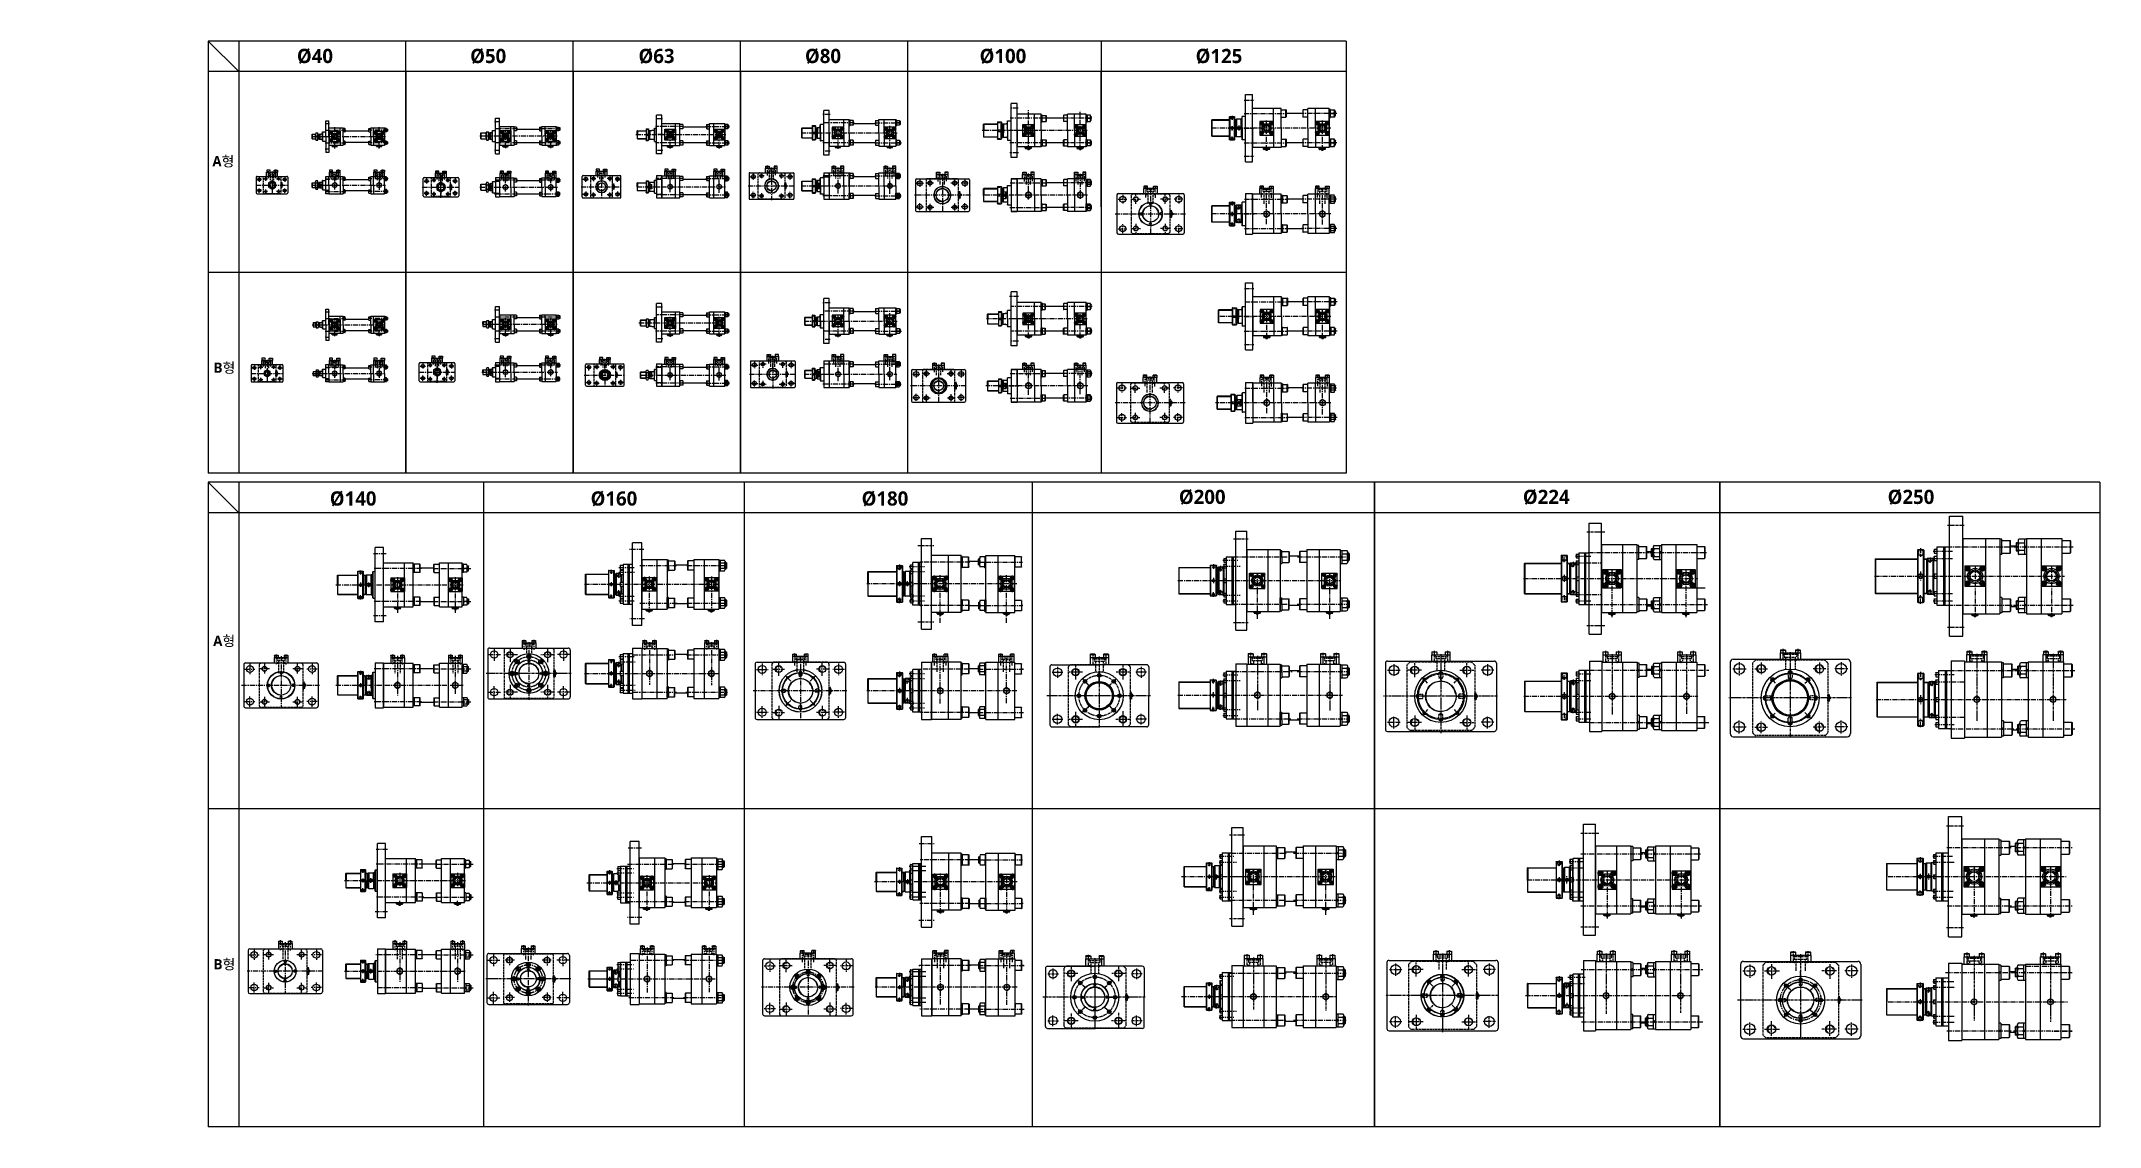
# Model space of a CAD drawing. Extents: x -819 to 9283, y 0 to 5329.
import ezdxf

# ---------------------------------------------------------------- set-up
doc = ezdxf.new("R2010")
doc.units = 0
doc.header["$LTSCALE"] = 10
doc.header["$MEASUREMENT"] = 0
for name, pattern in [('CENTER', [2, 1.25, -0.25, 0.25, -0.25]), ('CENTERX2', [4, 2.5, -0.5, 0.5, -0.5]), ('HIDDEN', [0.375, 0.25, -0.125]), ('HIDDENX2', [0.75, 0.5, -0.25])]:
    doc.linetypes.add(name, pattern=pattern)
doc.layers.get('0').update_dxf_attribs({"linetype": 'CONTINUOUS'})
doc.layers.get('DEFPOINTS').update_dxf_attribs({"linetype": 'CONTINUOUS'})
for name, color, linetype in [('CEN', 1, 'CENTERX2'), ('CENTER', 1, 'CENTER'), ('DIM', 2, 'CONTINUOUS'), ('HID', 2, 'HIDDENX2'), ('HIDDEN', 2, 'HIDDEN'), ('ML', 7, 'CONTINUOUS'), ('PL', 4, 'CONTINUOUS')]:
    doc.layers.add(name, color=color, linetype=linetype)
doc.styles.add('GHS', font='romans', dxfattribs={"bigfont": 'ghs'})
doc.styles.add('문자', font='romans.shx')

msp = doc.modelspace()

# ---------------------------------------------------------------- texts
at = {"attachment_point": 1, "style": '문자'}
for s, width, gutter_width, heights, insert, char_height in [('{\\fMalgun Gothic|b1|i0|c129|p50;%%C40}', 124.53, 16, [-75.6], (436, 5291), 70), ('{\\fMalgun Gothic|b1|i0|c129|p50;%%C50}', 124.53, 16, [-75.6], (1286, 5291), 70), ('{\\fMalgun Gothic|b1|i0|c129|p50;%%C63}', 124.53, 16, [-75.6], (2112, 5291), 70), ('{\\fMalgun Gothic|b1|i0|c129|p50;%%C80}', 124.53, 16, [-75.6], (2929, 5291), 70), ('{\\fMalgun Gothic|b1|i0|c129|p50;%%C100}', 124.53, 16, [-75.6], (3786, 5291), 70), ('{\\fMalgun Gothic|b1|i0|c129|p50;%%C125}', 124.53, 16, [-75.6], (4846, 5291), 70), ('{\\fMalgun Gothic|b1|i0|c129|p50;A형}', 655.38, 160, [-66.4], (21, 4764), 50), ('{\\fMalgun Gothic|b1|i0|c129|p50;B형}', 655.38, 160, [-66.4], (27, 3751), 50), ('{\\fMalgun Gothic|b1|i0|c129|p50;%%C140}', 124.53, 16, [-75.6], (597, 3119), 70), ('{\\fMalgun Gothic|b1|i0|c129|p50;%%C160}', 124.53, 16, [-75.6], (1877, 3119), 70), ('{\\fMalgun Gothic|b1|i0|c129|p50;%%C180}', 124.53, 16, [-75.6], (3207, 3119), 70), ('{\\fMalgun Gothic|b1|i0|c129|p50;%%C200}', 124.53, 16, [-75.6], (4764, 3127), 70), ('{\\fMalgun Gothic|b1|i0|c129|p50;%%C224}', 124.53, 16, [-75.6], (6452, 3127), 70), ('{\\fMalgun Gothic|b1|i0|c129|p50;%%C250}', 124.53, 16, [-75.6], (8242, 3127), 70), ('{\\fMalgun Gothic|b1|i0|c129|p50;A형}', 655.38, 160, [-66.4], (25, 2410), 50), ('{\\fMalgun Gothic|b1|i0|c129|p50;B형}', 655.38, 160, [-66.4], (27, 823), 50)]:
    msp.add_mtext_dynamic_manual_height_columns(s, width=width, gutter_width=gutter_width, heights=heights, dxfattribs=dict(at, insert=insert, char_height=char_height))
at = {"layer": 'ML', "color": 2, "insert": (-819, 74), "char_height": 3, "attachment_point": 7, "style": 'GHS'}
msp.add_mtext('\\A1;', dxfattribs=at)

# ---------------------------------------------------------------- linework, layer by layer
for p, q in [((5585, 5329), (0, 5329)), ((0, 5329), (0, 3208)), ((150, 5179), (0, 5329)), ((150, 5329), (150, 3208)), ((971, 3208), (971, 5329)), ((1792, 3208), (1792, 5329)), ((2613, 3208), (2613, 5329)), ((3434, 3208), (3434, 5329)), ((4382, 5329), (4382, 3208)), ((5585, 5329), (5585, 3208)), ((971, 5179), (0, 5179)), ((1792, 5179), (971, 5179)), ((971, 5179), (971, 3208)), ((2613, 5179), (971, 5179)), ((2613, 5179), (1792, 5179)), ((1792, 5179), (1792, 3208)), ((5585, 5179), (2613, 5179)), ((2613, 5179), (2613, 3208)), ((3434, 5179), (2613, 5179)), ((618, 4809), (619, 4808)), ((618, 4809), (624, 4809)), ((619, 4808), (624, 4808)), ((624, 4809), (624, 4808)), ((836, 4809), (837, 4808)), ((836, 4809), (842, 4809)), ((837, 4808), (842, 4808)), ((842, 4809), (842, 4808)), ((1456, 4808), (1457, 4807)), ((1456, 4808), (1462, 4808)), ((1457, 4807), (1462, 4807)), ((1462, 4808), (1462, 4807)), ((1678, 4808), (1679, 4807)), ((1678, 4808), (1684, 4808)), ((1679, 4807), (1684, 4807)), ((1684, 4808), (1684, 4807)), ((2264, 4806), (2265, 4805)), ((2264, 4806), (2270, 4806)), ((2265, 4805), (2270, 4805)), ((2270, 4806), (2270, 4805)), ((2505, 4806), (2506, 4805)), ((2505, 4806), (2511, 4806)), ((2506, 4805), (2511, 4805)), ((2511, 4806), (2511, 4805)), ((3088, 4804), (3088, 4803)), ((3088, 4804), (3094, 4804)), ((3088, 4803), (3093, 4803)), ((3094, 4804), (3093, 4803)), ((3343, 4804), (3343, 4803)), ((3343, 4804), (3349, 4804)), ((3343, 4803), (3348, 4803)), ((3349, 4804), (3348, 4803)), ((5585, 4193), (0, 4193)), ((618, 3885), (619, 3884)), ((618, 3885), (624, 3885)), ((619, 3884), (624, 3884)), ((624, 3885), (624, 3884)), ((836, 3885), (837, 3884)), ((836, 3885), (842, 3885)), ((837, 3884), (842, 3884)), ((842, 3885), (842, 3884)), ((1456, 3884), (1457, 3883)), ((1456, 3884), (1462, 3884)), ((1457, 3883), (1462, 3883)), ((1462, 3884), (1462, 3883)), ((1678, 3884), (1679, 3883)), ((1678, 3884), (1684, 3884)), ((1679, 3883), (1684, 3883)), ((1684, 3884), (1684, 3883)), ((2264, 3882), (2265, 3881)), ((2264, 3882), (2270, 3882)), ((2265, 3881), (2270, 3881)), ((2270, 3882), (2270, 3881)), ((2505, 3882), (2506, 3881)), ((2505, 3882), (2511, 3882)), ((2506, 3881), (2511, 3881)), ((2511, 3882), (2511, 3881)), ((3088, 3880), (3088, 3879)), ((3088, 3880), (3094, 3880)), ((3088, 3879), (3093, 3879)), ((3094, 3880), (3093, 3879)), ((3343, 3880), (3343, 3879)), ((3343, 3880), (3349, 3880)), ((3343, 3879), (3348, 3879)), ((3349, 3880), (3348, 3879)), ((4637, 3690), (4654, 3690)), ((4655, 3689), (4637, 3689)), ((4654, 3690), (4655, 3689)), ((4655, 3689), (4655, 3678)), ((5585, 3208), (0, 3208)), ((9283, 3164), (0, 3164)), ((0, 3164), (0, 0)), ((150, 3014), (0, 3164)), ((150, 3164), (150, 0)), ((1353, 0), (1353, 3164)), ((2632, 0), (2632, 3164)), ((4045, 0), (4045, 3164)), ((5723, 0), (5723, 3164)), ((5723, 3164), (5723, 0)), ((7419, 0), (7419, 3164)), ((7419, 3164), (7419, 0)), ((9283, 3164), (9283, 0)), ((9283, 3014), (0, 3014)), ((9283, 1560), (0, 1560)), ((9283, 0), (0, 0))]:
    msp.add_line(p, q)
at = {"color": 7, "linetype": 'Continuous'}
for p, q in [((608, 4812), (608, 4817)), ((608, 4817), (621, 4817)), ((609, 4819), (633, 4819)), ((609, 4817), (609, 4819)), ((612, 4811), (631, 4811)), ((615, 4812), (615, 4817)), ((619, 4808), (619, 4811)), ((621, 4819), (629, 4819)), ((621, 4817), (634, 4817)), ((624, 4808), (624, 4811)), ((627, 4812), (627, 4817)), ((633, 4817), (633, 4819)), ((634, 4812), (634, 4817)), ((826, 4812), (826, 4817)), ((826, 4817), (839, 4817)), ((827, 4819), (851, 4819)), ((827, 4817), (827, 4819)), ((830, 4811), (849, 4811)), ((833, 4812), (833, 4817)), ((837, 4808), (837, 4811)), ((839, 4819), (847, 4819)), ((839, 4817), (852, 4817)), ((842, 4808), (842, 4811)), ((845, 4812), (845, 4817)), ((851, 4817), (851, 4819)), ((852, 4812), (852, 4817)), ((1447, 4818), (1471, 4818)), ((1447, 4816), (1447, 4818)), ((1447, 4811), (1447, 4816)), ((1447, 4816), (1459, 4816)), ((1450, 4810), (1469, 4810)), ((1453, 4811), (1453, 4816)), ((1457, 4807), (1457, 4810)), ((1459, 4818), (1467, 4818)), ((1459, 4816), (1472, 4816)), ((1462, 4807), (1462, 4810)), ((1466, 4811), (1466, 4816)), ((1471, 4816), (1471, 4818)), ((1472, 4811), (1472, 4816)), ((1669, 4818), (1693, 4818)), ((1669, 4816), (1669, 4818)), ((1669, 4811), (1669, 4816)), ((1669, 4816), (1681, 4816)), ((1672, 4810), (1691, 4810)), ((1675, 4811), (1675, 4816)), ((1679, 4807), (1679, 4810)), ((1681, 4818), (1689, 4818)), ((1681, 4816), (1694, 4816)), ((1684, 4807), (1684, 4810)), ((1688, 4811), (1688, 4816)), ((1693, 4816), (1693, 4818)), ((1694, 4811), (1694, 4816)), ((2255, 4816), (2279, 4816)), ((2255, 4814), (2255, 4816)), ((2255, 4809), (2255, 4814)), ((2255, 4814), (2267, 4814)), ((2258, 4808), (2277, 4808)), ((2261, 4809), (2261, 4814)), ((2265, 4805), (2265, 4808)), ((2267, 4816), (2275, 4816)), ((2267, 4814), (2280, 4814)), ((2270, 4805), (2270, 4808)), ((2274, 4809), (2274, 4814)), ((2279, 4814), (2279, 4816)), ((2280, 4809), (2280, 4814)), ((2496, 4816), (2520, 4816)), ((2496, 4814), (2496, 4816)), ((2496, 4809), (2496, 4814)), ((2496, 4814), (2508, 4814)), ((2499, 4808), (2518, 4808)), ((2502, 4809), (2502, 4814)), ((2506, 4805), (2506, 4808)), ((2508, 4816), (2516, 4816)), ((2508, 4814), (2521, 4814)), ((2511, 4805), (2511, 4808)), ((2515, 4809), (2515, 4814)), ((2520, 4814), (2520, 4816)), ((2521, 4809), (2521, 4814)), ((3078, 4807), (3078, 4812)), ((3078, 4812), (3091, 4812)), ((3079, 4814), (3103, 4814)), ((3079, 4812), (3079, 4814)), ((3081, 4806), (3100, 4806)), ((3085, 4807), (3085, 4812)), ((3088, 4803), (3088, 4806)), ((3091, 4814), (3098, 4814)), ((3091, 4812), (3104, 4812)), ((3093, 4803), (3093, 4806)), ((3097, 4807), (3097, 4812)), ((3103, 4812), (3103, 4814)), ((3104, 4807), (3104, 4812)), ((3333, 4807), (3333, 4812)), ((3333, 4812), (3346, 4812)), ((3334, 4814), (3358, 4814)), ((3334, 4812), (3334, 4814)), ((3336, 4806), (3355, 4806)), ((3340, 4807), (3340, 4812)), ((3343, 4803), (3343, 4806)), ((3346, 4814), (3353, 4814)), ((3346, 4812), (3359, 4812)), ((3348, 4803), (3348, 4806)), ((3352, 4807), (3352, 4812)), ((3358, 4812), (3358, 4814)), ((3359, 4807), (3359, 4812)), ((4010, 4803), (4010, 4808)), ((4010, 4808), (4016, 4808)), ((4011, 4808), (4011, 4810)), ((4011, 4810), (4040, 4810)), ((4013, 4802), (4038, 4802)), ((4016, 4808), (4041, 4808)), ((4018, 4803), (4018, 4808)), ((4022, 4797), (4022, 4802)), ((4022, 4802), (4022, 4802)), ((4022, 4797), (4029, 4797)), ((4022, 4797), (4022, 4797)), ((4030, 4797), (4022, 4797)), ((4030, 4797), (4029, 4797)), ((4030, 4797), (4030, 4802)), ((4033, 4803), (4033, 4808)), ((4040, 4808), (4040, 4810)), ((4041, 4803), (4041, 4808)), ((4264, 4803), (4264, 4808)), ((4264, 4808), (4270, 4808)), ((4265, 4808), (4265, 4810)), ((4265, 4810), (4294, 4810)), ((4267, 4802), (4292, 4802)), ((4270, 4808), (4295, 4808)), ((4272, 4803), (4272, 4808)), ((4276, 4797), (4276, 4802)), ((4276, 4802), (4276, 4802)), ((4276, 4797), (4283, 4797)), ((4276, 4797), (4276, 4797)), ((4284, 4797), (4276, 4797)), ((4284, 4797), (4283, 4797)), ((4284, 4797), (4284, 4802)), ((4287, 4803), (4287, 4808)), ((4294, 4808), (4294, 4810)), ((4295, 4803), (4295, 4808)), ((5179, 4799), (5179, 4804)), ((5179, 4804), (5185, 4804)), ((5180, 4804), (5180, 4806)), ((5180, 4806), (5209, 4806)), ((5182, 4798), (5207, 4798)), ((5185, 4804), (5210, 4804)), ((5187, 4799), (5187, 4804)), ((5190, 4793), (5190, 4798)), ((5190, 4798), (5190, 4798)), ((5190, 4793), (5191, 4793)), ((5198, 4793), (5190, 4793)), ((5191, 4793), (5198, 4793)), ((5198, 4793), (5198, 4798)), ((5198, 4793), (5198, 4793)), ((5202, 4799), (5202, 4804)), ((5209, 4804), (5209, 4806)), ((5210, 4799), (5210, 4804)), ((5453, 4799), (5453, 4804)), ((5453, 4804), (5459, 4804)), ((5454, 4804), (5454, 4806)), ((5454, 4806), (5483, 4806)), ((5456, 4798), (5481, 4798)), ((5459, 4804), (5484, 4804)), ((5461, 4799), (5461, 4804)), ((5464, 4793), (5464, 4798)), ((5464, 4798), (5464, 4798)), ((5464, 4793), (5465, 4793)), ((5472, 4793), (5464, 4793)), ((5465, 4793), (5472, 4793)), ((5472, 4793), (5472, 4798)), ((5472, 4793), (5472, 4793)), ((5476, 4799), (5476, 4804)), ((5483, 4804), (5483, 4806)), ((5484, 4799), (5484, 4804)), ((608, 3888), (608, 3893)), ((608, 3893), (621, 3893)), ((609, 3895), (633, 3895)), ((609, 3893), (609, 3895)), ((612, 3887), (631, 3887)), ((615, 3888), (615, 3893)), ((619, 3884), (619, 3887)), ((621, 3895), (629, 3895)), ((621, 3893), (634, 3893)), ((624, 3884), (624, 3887)), ((627, 3888), (627, 3893)), ((633, 3893), (633, 3895)), ((634, 3888), (634, 3893)), ((826, 3888), (826, 3893)), ((826, 3893), (839, 3893)), ((827, 3895), (851, 3895)), ((827, 3893), (827, 3895)), ((830, 3887), (849, 3887)), ((833, 3888), (833, 3893)), ((837, 3884), (837, 3887)), ((839, 3895), (847, 3895)), ((839, 3893), (852, 3893)), ((842, 3884), (842, 3887)), ((845, 3888), (845, 3893)), ((851, 3893), (851, 3895)), ((852, 3888), (852, 3893)), ((1447, 3894), (1471, 3894)), ((1447, 3892), (1447, 3894)), ((1447, 3887), (1447, 3892)), ((1447, 3892), (1459, 3892)), ((1450, 3886), (1469, 3886)), ((1453, 3887), (1453, 3892)), ((1457, 3883), (1457, 3886)), ((1459, 3894), (1467, 3894)), ((1459, 3892), (1472, 3892)), ((1462, 3883), (1462, 3886)), ((1466, 3887), (1466, 3892)), ((1471, 3892), (1471, 3894)), ((1472, 3887), (1472, 3892)), ((1669, 3894), (1693, 3894)), ((1669, 3892), (1669, 3894)), ((1669, 3887), (1669, 3892)), ((1669, 3892), (1681, 3892)), ((1672, 3886), (1691, 3886)), ((1675, 3887), (1675, 3892)), ((1679, 3883), (1679, 3886)), ((1681, 3894), (1689, 3894)), ((1681, 3892), (1694, 3892)), ((1684, 3883), (1684, 3886)), ((1688, 3887), (1688, 3892)), ((1693, 3892), (1693, 3894)), ((1694, 3887), (1694, 3892)), ((2255, 3892), (2279, 3892)), ((2255, 3890), (2255, 3892)), ((2255, 3885), (2255, 3890)), ((2255, 3890), (2267, 3890)), ((2258, 3884), (2277, 3884)), ((2261, 3885), (2261, 3890)), ((2265, 3881), (2265, 3884)), ((2267, 3892), (2275, 3892)), ((2267, 3890), (2280, 3890)), ((2270, 3881), (2270, 3884)), ((2274, 3885), (2274, 3890)), ((2279, 3890), (2279, 3892)), ((2280, 3885), (2280, 3890)), ((2496, 3892), (2520, 3892)), ((2496, 3890), (2496, 3892)), ((2496, 3885), (2496, 3890)), ((2496, 3890), (2508, 3890)), ((2499, 3884), (2518, 3884)), ((2502, 3885), (2502, 3890)), ((2506, 3881), (2506, 3884)), ((2508, 3892), (2516, 3892)), ((2508, 3890), (2521, 3890)), ((2511, 3881), (2511, 3884)), ((2515, 3885), (2515, 3890)), ((2520, 3890), (2520, 3892)), ((2521, 3885), (2521, 3890)), ((3078, 3883), (3078, 3888)), ((3078, 3888), (3091, 3888)), ((3079, 3890), (3103, 3890)), ((3079, 3888), (3079, 3890)), ((3081, 3882), (3100, 3882)), ((3085, 3883), (3085, 3888)), ((3088, 3879), (3088, 3882)), ((3091, 3890), (3098, 3890)), ((3091, 3888), (3104, 3888)), ((3093, 3879), (3093, 3882)), ((3097, 3883), (3097, 3888)), ((3103, 3888), (3103, 3890)), ((3104, 3883), (3104, 3888)), ((3333, 3883), (3333, 3888)), ((3333, 3888), (3346, 3888)), ((3334, 3890), (3358, 3890)), ((3334, 3888), (3334, 3890)), ((3336, 3882), (3355, 3882)), ((3340, 3883), (3340, 3888)), ((3343, 3879), (3343, 3882)), ((3346, 3890), (3353, 3890)), ((3346, 3888), (3359, 3888)), ((3348, 3879), (3348, 3882)), ((3352, 3883), (3352, 3888)), ((3358, 3888), (3358, 3890)), ((3359, 3883), (3359, 3888)), ((4011, 3879), (4011, 3884)), ((4011, 3884), (4017, 3884)), ((4012, 3884), (4012, 3886)), ((4012, 3886), (4041, 3886)), ((4014, 3878), (4039, 3878)), ((4017, 3884), (4042, 3884)), ((4018, 3879), (4018, 3884)), ((4022, 3873), (4022, 3878)), ((4022, 3878), (4022, 3878)), ((4022, 3873), (4023, 3873)), ((4030, 3873), (4022, 3873)), ((4023, 3873), (4030, 3873)), ((4030, 3873), (4030, 3878)), ((4030, 3873), (4030, 3873)), ((4034, 3879), (4034, 3884)), ((4041, 3884), (4041, 3886)), ((4042, 3879), (4042, 3884)), ((4265, 3879), (4265, 3884)), ((4265, 3884), (4271, 3884)), ((4266, 3884), (4266, 3886)), ((4266, 3886), (4295, 3886)), ((4268, 3878), (4293, 3878)), ((4271, 3884), (4296, 3884)), ((4272, 3879), (4272, 3884)), ((4276, 3873), (4276, 3878)), ((4276, 3878), (4276, 3878)), ((4276, 3873), (4277, 3873)), ((4284, 3873), (4276, 3873)), ((4277, 3873), (4284, 3873)), ((4284, 3873), (4284, 3878)), ((4284, 3873), (4284, 3873)), ((4288, 3879), (4288, 3884)), ((4295, 3884), (4295, 3886)), ((4296, 3879), (4296, 3884)), ((5180, 3875), (5180, 3880)), ((5180, 3880), (5186, 3880)), ((5181, 3880), (5181, 3882)), ((5181, 3882), (5210, 3882)), ((5183, 3874), (5208, 3874)), ((5186, 3880), (5211, 3880)), ((5188, 3875), (5188, 3880)), ((5191, 3869), (5191, 3874)), ((5191, 3874), (5191, 3874)), ((5191, 3869), (5192, 3869)), ((5199, 3869), (5191, 3869)), ((5192, 3869), (5199, 3869)), ((5199, 3869), (5199, 3874)), ((5199, 3869), (5199, 3869)), ((5203, 3875), (5203, 3880)), ((5210, 3880), (5210, 3882)), ((5211, 3875), (5211, 3880)), ((5454, 3875), (5454, 3880)), ((5454, 3880), (5460, 3880)), ((5455, 3880), (5455, 3882)), ((5455, 3882), (5484, 3882)), ((5457, 3874), (5482, 3874)), ((5460, 3880), (5485, 3880)), ((5462, 3875), (5462, 3880)), ((5465, 3869), (5465, 3874)), ((5465, 3874), (5465, 3874)), ((5465, 3869), (5466, 3869)), ((5473, 3869), (5465, 3869)), ((5466, 3869), (5473, 3869)), ((5473, 3869), (5473, 3874)), ((5473, 3869), (5473, 3869)), ((5477, 3875), (5477, 3880)), ((5484, 3880), (5484, 3882)), ((5485, 3875), (5485, 3880)), ((914, 2545), (914, 2550)), ((914, 2550), (920, 2550)), ((915, 2550), (915, 2552)), ((915, 2552), (944, 2552)), ((917, 2544), (942, 2544)), ((920, 2550), (945, 2550)), ((921, 2545), (921, 2550)), ((925, 2540), (925, 2544)), ((925, 2544), (925, 2544)), ((925, 2540), (926, 2539)), ((933, 2540), (925, 2540)), ((926, 2539), (933, 2539)), ((933, 2540), (933, 2544)), ((933, 2540), (933, 2539)), ((937, 2545), (937, 2550)), ((944, 2550), (944, 2552)), ((945, 2545), (945, 2550)), ((1198, 2545), (1198, 2550)), ((1198, 2550), (1204, 2550)), ((1199, 2550), (1199, 2552)), ((1199, 2552), (1228, 2552)), ((1201, 2544), (1226, 2544)), ((1204, 2550), (1229, 2550)), ((1205, 2545), (1205, 2550)), ((1209, 2540), (1209, 2544)), ((1209, 2544), (1209, 2544)), ((1209, 2540), (1210, 2539)), ((1217, 2540), (1209, 2540)), ((1210, 2539), (1217, 2539)), ((1217, 2540), (1217, 2544)), ((1217, 2540), (1217, 2539)), ((1221, 2545), (1221, 2550)), ((1228, 2550), (1228, 2552)), ((1229, 2545), (1229, 2550)), ((2149, 2534), (2149, 2539)), ((2149, 2539), (2155, 2539)), ((2150, 2539), (2150, 2541)), ((2150, 2541), (2179, 2541)), ((2152, 2533), (2177, 2533)), ((2155, 2539), (2180, 2539)), ((2157, 2534), (2157, 2539)), ((2161, 2534), (2161, 2534)), ((2161, 2529), (2161, 2533)), ((2161, 2529), (2161, 2528)), ((2169, 2529), (2161, 2529)), ((2161, 2528), (2168, 2528)), ((2169, 2529), (2168, 2528)), ((2169, 2529), (2169, 2533)), ((2173, 2534), (2173, 2539)), ((2179, 2539), (2179, 2541)), ((2180, 2534), (2180, 2539)), ((2454, 2534), (2454, 2539)), ((2454, 2539), (2460, 2539)), ((2455, 2539), (2455, 2541)), ((2455, 2541), (2484, 2541)), ((2457, 2533), (2482, 2533)), ((2460, 2539), (2485, 2539)), ((2462, 2534), (2462, 2539)), ((2466, 2534), (2466, 2534)), ((2466, 2529), (2466, 2533)), ((2466, 2529), (2466, 2528)), ((2474, 2529), (2466, 2529)), ((2466, 2528), (2473, 2528)), ((2474, 2529), (2473, 2528)), ((2474, 2529), (2474, 2533)), ((2478, 2534), (2478, 2539)), ((2484, 2539), (2484, 2541)), ((2485, 2534), (2485, 2539)), ((5133, 2522), (5133, 2527)), ((5133, 2527), (5140, 2527)), ((5134, 2527), (5134, 2529)), ((5134, 2529), (5164, 2529)), ((5140, 2527), (5165, 2527)), ((5141, 2522), (5141, 2527)), ((5157, 2522), (5157, 2527)), ((5164, 2527), (5164, 2529)), ((5165, 2522), (5165, 2527)), ((5488, 2522), (5488, 2527)), ((5488, 2527), (5495, 2527)), ((5489, 2527), (5489, 2529)), ((5489, 2529), (5519, 2529)), ((5495, 2527), (5520, 2527)), ((5496, 2522), (5496, 2527)), ((5512, 2522), (5512, 2527)), ((5519, 2527), (5519, 2529)), ((5520, 2522), (5520, 2527)), ((3578, 2518), (3578, 2523)), ((3578, 2523), (3584, 2523)), ((3579, 2523), (3579, 2525)), ((3579, 2525), (3608, 2525)), ((3581, 2517), (3606, 2517)), ((3584, 2523), (3609, 2523)), ((3586, 2518), (3586, 2523)), ((3589, 2518), (3589, 2518)), ((3589, 2513), (3589, 2517)), ((3589, 2513), (3590, 2512)), ((3597, 2513), (3589, 2513)), ((3590, 2512), (3597, 2512)), ((3597, 2513), (3597, 2517)), ((3597, 2513), (3597, 2512)), ((3601, 2518), (3601, 2523)), ((3608, 2523), (3608, 2525)), ((3609, 2518), (3609, 2523)), ((3903, 2518), (3903, 2523)), ((3903, 2523), (3909, 2523)), ((3904, 2523), (3904, 2525)), ((3904, 2525), (3933, 2525)), ((3906, 2517), (3931, 2517)), ((3909, 2523), (3934, 2523)), ((3911, 2518), (3911, 2523)), ((3914, 2518), (3914, 2518)), ((3914, 2513), (3914, 2517)), ((3914, 2513), (3915, 2512)), ((3922, 2513), (3914, 2513)), ((3915, 2512), (3922, 2512)), ((3922, 2513), (3922, 2517)), ((3922, 2513), (3922, 2512)), ((3926, 2518), (3926, 2523)), ((3933, 2523), (3933, 2525)), ((3934, 2518), (3934, 2523)), ((5137, 2521), (5161, 2521)), ((5145, 2516), (5145, 2521)), ((5145, 2521), (5145, 2521)), ((5145, 2516), (5152, 2516)), ((5145, 2516), (5145, 2516)), ((5153, 2516), (5145, 2516)), ((5153, 2516), (5152, 2516)), ((5153, 2516), (5153, 2521)), ((5492, 2521), (5516, 2521)), ((5500, 2516), (5500, 2521)), ((5500, 2521), (5500, 2521)), ((5500, 2516), (5507, 2516)), ((5500, 2516), (5500, 2516)), ((5508, 2516), (5500, 2516)), ((5508, 2516), (5507, 2516)), ((5508, 2516), (5508, 2521)), ((6874, 2517), (6874, 2522)), ((6874, 2522), (6880, 2522)), ((6875, 2522), (6875, 2524)), ((6875, 2524), (6904, 2524)), ((6877, 2516), (6902, 2516)), ((6880, 2522), (6905, 2522)), ((6881, 2517), (6881, 2522)), ((6885, 2511), (6885, 2516)), ((6885, 2516), (6885, 2516)), ((6885, 2511), (6886, 2511)), ((6893, 2511), (6885, 2511)), ((6886, 2511), (6893, 2511)), ((6893, 2511), (6893, 2516)), ((6893, 2511), (6893, 2511)), ((6897, 2517), (6897, 2522)), ((6904, 2522), (6904, 2524)), ((6905, 2517), (6905, 2522)), ((7237, 2517), (7237, 2522)), ((7237, 2522), (7243, 2522)), ((7238, 2522), (7238, 2524)), ((7238, 2524), (7267, 2524)), ((7240, 2516), (7265, 2516)), ((7243, 2522), (7268, 2522)), ((7244, 2517), (7244, 2522)), ((7248, 2511), (7248, 2516)), ((7248, 2516), (7248, 2516)), ((7248, 2511), (7249, 2511)), ((7256, 2511), (7248, 2511)), ((7249, 2511), (7256, 2511)), ((7256, 2511), (7256, 2516)), ((7256, 2511), (7256, 2511)), ((7260, 2517), (7260, 2522)), ((7267, 2522), (7267, 2524)), ((7268, 2517), (7268, 2522)), ((8655, 2511), (8655, 2516)), ((8655, 2516), (8662, 2516)), ((8656, 2516), (8656, 2518)), ((8656, 2518), (8685, 2518)), ((8658, 2510), (8683, 2510)), ((8662, 2516), (8686, 2516)), ((8663, 2511), (8663, 2516)), ((8667, 2511), (8667, 2511)), ((8667, 2506), (8667, 2510)), ((8667, 2506), (8667, 2505)), ((8675, 2506), (8667, 2506)), ((8667, 2505), (8674, 2505)), ((8675, 2506), (8674, 2505)), ((8675, 2506), (8675, 2510)), ((8679, 2511), (8679, 2516)), ((8685, 2516), (8685, 2518)), ((8686, 2511), (8686, 2516)), ((9030, 2511), (9030, 2516)), ((9030, 2516), (9037, 2516)), ((9031, 2516), (9031, 2518)), ((9031, 2518), (9060, 2518)), ((9033, 2510), (9058, 2510)), ((9037, 2516), (9061, 2516)), ((9038, 2511), (9038, 2516)), ((9042, 2511), (9042, 2511)), ((9042, 2506), (9042, 2510)), ((9042, 2506), (9042, 2505)), ((9050, 2506), (9042, 2506)), ((9042, 2505), (9049, 2505)), ((9050, 2506), (9049, 2505)), ((9050, 2506), (9050, 2510)), ((9054, 2511), (9054, 2516)), ((9060, 2516), (9060, 2518)), ((9061, 2511), (9061, 2516)), ((925, 1094), (925, 1099)), ((925, 1099), (931, 1099)), ((926, 1099), (926, 1101)), ((926, 1101), (955, 1101)), ((928, 1093), (953, 1093)), ((931, 1099), (956, 1099)), ((933, 1094), (933, 1099)), ((936, 1088), (936, 1093)), ((936, 1093), (936, 1093)), ((936, 1088), (937, 1088)), ((944, 1088), (936, 1088)), ((937, 1088), (944, 1088)), ((944, 1088), (944, 1093)), ((944, 1088), (944, 1088)), ((948, 1094), (948, 1099)), ((955, 1099), (955, 1101)), ((956, 1094), (956, 1099)), ((1209, 1094), (1209, 1099)), ((1209, 1099), (1215, 1099)), ((1210, 1099), (1210, 1101)), ((1210, 1101), (1239, 1101)), ((1212, 1093), (1237, 1093)), ((1215, 1099), (1240, 1099)), ((1217, 1094), (1217, 1099)), ((1220, 1088), (1220, 1093)), ((1220, 1093), (1220, 1093)), ((1220, 1088), (1221, 1088)), ((1228, 1088), (1220, 1088)), ((1221, 1088), (1228, 1088)), ((1228, 1088), (1228, 1093)), ((1228, 1088), (1228, 1088)), ((1232, 1094), (1232, 1099)), ((1239, 1099), (1239, 1101)), ((1240, 1094), (1240, 1099)), ((2137, 1069), (2137, 1074)), ((2137, 1074), (2143, 1074)), ((2138, 1074), (2138, 1076)), ((2138, 1076), (2167, 1076)), ((2140, 1068), (2165, 1068)), ((2143, 1074), (2168, 1074)), ((2145, 1069), (2145, 1074)), ((2149, 1063), (2149, 1068)), ((2149, 1068), (2149, 1068)), ((2149, 1063), (2156, 1063)), ((2149, 1063), (2149, 1063)), ((2157, 1063), (2149, 1063)), ((2157, 1063), (2156, 1063)), ((2157, 1063), (2157, 1068)), ((2160, 1069), (2160, 1074)), ((2167, 1074), (2167, 1076)), ((2168, 1069), (2168, 1074)), ((2442, 1069), (2442, 1074)), ((2442, 1074), (2448, 1074)), ((2443, 1074), (2443, 1076)), ((2443, 1076), (2472, 1076)), ((2445, 1068), (2470, 1068)), ((2448, 1074), (2473, 1074)), ((2450, 1069), (2450, 1074)), ((2454, 1063), (2454, 1068)), ((2454, 1068), (2454, 1068)), ((2454, 1063), (2461, 1063)), ((2454, 1063), (2454, 1063)), ((2462, 1063), (2454, 1063)), ((2462, 1063), (2461, 1063)), ((2462, 1063), (2462, 1068)), ((2465, 1069), (2465, 1074)), ((2472, 1074), (2472, 1076)), ((2473, 1069), (2473, 1074)), ((3579, 1056), (3579, 1061)), ((3579, 1061), (3585, 1061)), ((3580, 1061), (3580, 1063)), ((3580, 1063), (3609, 1063)), ((3582, 1055), (3607, 1055)), ((3585, 1061), (3610, 1061)), ((3587, 1056), (3587, 1061)), ((3590, 1050), (3590, 1055)), ((3590, 1055), (3590, 1055)), ((3590, 1050), (3591, 1050)), ((3598, 1050), (3590, 1050)), ((3591, 1050), (3598, 1050)), ((3598, 1050), (3598, 1055)), ((3598, 1050), (3598, 1050)), ((3602, 1056), (3602, 1061)), ((3609, 1061), (3609, 1063)), ((3610, 1056), (3610, 1061)), ((3904, 1056), (3904, 1061)), ((3904, 1061), (3910, 1061)), ((3905, 1061), (3905, 1063)), ((3905, 1063), (3934, 1063)), ((3907, 1055), (3932, 1055)), ((3910, 1061), (3935, 1061)), ((3912, 1056), (3912, 1061)), ((3915, 1050), (3915, 1055)), ((3915, 1055), (3915, 1055)), ((3915, 1050), (3916, 1050)), ((3923, 1050), (3915, 1050)), ((3916, 1050), (3923, 1050)), ((3923, 1050), (3923, 1055)), ((3923, 1050), (3923, 1050)), ((3927, 1056), (3927, 1061)), ((3934, 1061), (3934, 1063)), ((3935, 1056), (3935, 1061)), ((5114, 1069), (5114, 1074)), ((5114, 1074), (5121, 1074)), ((5115, 1074), (5115, 1076)), ((5115, 1076), (5145, 1076)), ((5118, 1068), (5142, 1068)), ((5121, 1074), (5146, 1074)), ((5122, 1069), (5122, 1074)), ((5126, 1063), (5126, 1068)), ((5126, 1068), (5126, 1068)), ((5126, 1063), (5133, 1063)), ((5126, 1063), (5126, 1063)), ((5134, 1063), (5126, 1063)), ((5134, 1063), (5133, 1063)), ((5134, 1063), (5134, 1068)), ((5138, 1069), (5138, 1074)), ((5145, 1074), (5145, 1076)), ((5146, 1069), (5146, 1074)), ((5469, 1069), (5469, 1074)), ((5469, 1074), (5476, 1074)), ((5470, 1074), (5470, 1076)), ((5470, 1076), (5500, 1076)), ((5473, 1068), (5497, 1068)), ((5476, 1074), (5501, 1074)), ((5477, 1069), (5477, 1074)), ((5481, 1063), (5481, 1068)), ((5481, 1068), (5481, 1068)), ((5481, 1063), (5488, 1063)), ((5481, 1063), (5481, 1063)), ((5489, 1063), (5481, 1063)), ((5489, 1063), (5488, 1063)), ((5489, 1063), (5489, 1068)), ((5493, 1069), (5493, 1074)), ((5500, 1074), (5500, 1076)), ((5501, 1069), (5501, 1074)), ((6850, 1038), (6850, 1043)), ((6850, 1043), (6857, 1043)), ((6851, 1043), (6851, 1045)), ((6851, 1045), (6880, 1045)), ((6853, 1037), (6878, 1037)), ((6857, 1043), (6881, 1043)), ((6858, 1038), (6858, 1043)), ((6862, 1038), (6862, 1038)), ((6862, 1033), (6862, 1037)), ((6862, 1033), (6862, 1032)), ((6870, 1033), (6862, 1033)), ((6862, 1032), (6869, 1032)), ((6870, 1033), (6869, 1032)), ((6870, 1033), (6870, 1037)), ((6874, 1038), (6874, 1043)), ((6880, 1043), (6880, 1045)), ((6881, 1038), (6881, 1043)), ((7213, 1038), (7213, 1043)), ((7213, 1043), (7220, 1043)), ((7214, 1043), (7214, 1045)), ((7214, 1045), (7243, 1045)), ((7216, 1037), (7241, 1037)), ((7220, 1043), (7244, 1043)), ((7221, 1038), (7221, 1043)), ((7225, 1038), (7225, 1038)), ((7225, 1033), (7225, 1037)), ((7225, 1033), (7225, 1032)), ((7233, 1033), (7225, 1033)), ((7225, 1032), (7232, 1032)), ((7233, 1033), (7232, 1032)), ((7233, 1033), (7233, 1037)), ((7237, 1038), (7237, 1043)), ((7243, 1043), (7243, 1045)), ((7244, 1038), (7244, 1043)), ((8651, 1036), (8651, 1041)), ((8651, 1041), (8657, 1041)), ((8652, 1041), (8652, 1043)), ((8652, 1043), (8681, 1043)), ((8654, 1035), (8679, 1035)), ((8657, 1041), (8682, 1041)), ((8659, 1036), (8659, 1041)), ((8662, 1030), (8662, 1035)), ((8662, 1035), (8662, 1035)), ((8662, 1030), (8663, 1030)), ((8670, 1030), (8662, 1030)), ((8663, 1030), (8670, 1030)), ((8670, 1030), (8670, 1035)), ((8670, 1030), (8670, 1030)), ((8674, 1036), (8674, 1041)), ((8681, 1041), (8681, 1043)), ((8682, 1036), (8682, 1041)), ((9026, 1036), (9026, 1041)), ((9026, 1041), (9032, 1041)), ((9027, 1041), (9027, 1043)), ((9027, 1043), (9056, 1043)), ((9029, 1035), (9054, 1035)), ((9032, 1041), (9057, 1041)), ((9034, 1036), (9034, 1041)), ((9037, 1030), (9037, 1035)), ((9037, 1035), (9037, 1035)), ((9037, 1030), (9038, 1030)), ((9045, 1030), (9037, 1030)), ((9038, 1030), (9045, 1030)), ((9045, 1030), (9045, 1035)), ((9045, 1030), (9045, 1030)), ((9049, 1036), (9049, 1041)), ((9056, 1041), (9056, 1043)), ((9057, 1036), (9057, 1041))]:
    msp.add_line(p, q, dxfattribs=at)
at = {"color": 3}
for p, q in [((618, 4809), (618, 4811)), ((624, 4809), (624, 4811)), ((836, 4809), (836, 4811)), ((842, 4809), (842, 4811)), ((1456, 4808), (1456, 4810)), ((1462, 4808), (1462, 4810)), ((1678, 4808), (1678, 4810)), ((1684, 4808), (1684, 4810)), ((2264, 4806), (2264, 4808)), ((2270, 4806), (2270, 4808)), ((2505, 4806), (2505, 4808)), ((2511, 4806), (2511, 4808)), ((3088, 4804), (3088, 4806)), ((3094, 4804), (3094, 4806)), ((3343, 4804), (3343, 4806)), ((3349, 4804), (3349, 4806)), ((618, 3885), (618, 3887)), ((624, 3885), (624, 3887)), ((836, 3885), (836, 3887)), ((842, 3885), (842, 3887)), ((1456, 3884), (1456, 3886)), ((1462, 3884), (1462, 3886)), ((1678, 3884), (1678, 3886)), ((1684, 3884), (1684, 3886)), ((2264, 3882), (2264, 3884)), ((2270, 3882), (2270, 3884)), ((2505, 3882), (2505, 3884)), ((2511, 3882), (2511, 3884)), ((3088, 3880), (3088, 3882)), ((3094, 3880), (3094, 3882)), ((3343, 3880), (3343, 3882)), ((3349, 3880), (3349, 3882))]:
    msp.add_line(p, q, dxfattribs=at)
at = {"color": 1, "linetype": 'CENTER', "ltscale": 5}
msp.add_line((4012, 4573), (4039, 4573), dxfattribs=at)
at = {"color": 7, "linetype": 'Continuous'}
for points in [[(610, 4616), (621, 4610), (632, 4616), (632, 4629), (621, 4635), (610, 4629)], [(620, 4624), (619, 4622), (620, 4621), (622, 4621), (623, 4622), (622, 4624)], [(828, 4616), (839, 4610), (850, 4616), (850, 4629), (839, 4635), (828, 4629)], [(838, 4624), (837, 4622), (838, 4621), (840, 4621), (841, 4622), (840, 4624)], [(1448, 4606), (1459, 4599), (1470, 4606), (1470, 4618), (1459, 4625), (1448, 4618)], [(1459, 4614), (1458, 4612), (1459, 4611), (1460, 4611), (1461, 4612), (1460, 4614)], [(1670, 4606), (1681, 4599), (1692, 4606), (1692, 4618), (1681, 4625), (1670, 4618)], [(1681, 4614), (1680, 4612), (1681, 4611), (1682, 4611), (1683, 4612), (1682, 4614)], [(2256, 4608), (2267, 4602), (2278, 4608), (2278, 4621), (2267, 4627), (2256, 4621)], [(2267, 4616), (2266, 4614), (2267, 4613), (2268, 4613), (2269, 4614), (2268, 4616)], [(2497, 4608), (2508, 4602), (2519, 4608), (2519, 4621), (2508, 4627), (2497, 4621)], [(2508, 4616), (2507, 4614), (2508, 4613), (2509, 4613), (2510, 4614), (2509, 4616)], [(3080, 4612), (3091, 4606), (3102, 4612), (3102, 4625), (3091, 4631), (3080, 4625)], [(3090, 4620), (3089, 4618), (3090, 4617), (3092, 4617), (3093, 4618), (3092, 4620)], [(3335, 4612), (3346, 4605), (3357, 4612), (3357, 4625), (3346, 4631), (3335, 4625)], [(3345, 4620), (3344, 4618), (3345, 4617), (3347, 4617), (3348, 4618), (3347, 4620)], [(4012, 4566), (4026, 4558), (4039, 4566), (4039, 4581), (4026, 4589), (4012, 4581)], [(4024, 4576), (4023, 4573), (4024, 4571), (4027, 4571), (4028, 4573), (4027, 4576)], [(4266, 4565), (4280, 4558), (4293, 4565), (4293, 4581), (4280, 4589), (4266, 4581)], [(4278, 4576), (4277, 4573), (4278, 4571), (4281, 4571), (4282, 4573), (4281, 4576)], [(5181, 4473), (5194, 4465), (5208, 4473), (5208, 4489), (5194, 4496), (5181, 4489)], [(5193, 4483), (5192, 4481), (5193, 4478), (5196, 4478), (5197, 4481), (5196, 4483)], [(5455, 4473), (5468, 4465), (5482, 4473), (5482, 4489), (5468, 4496), (5455, 4489)], [(5467, 4483), (5466, 4481), (5467, 4478), (5470, 4478), (5471, 4481), (5470, 4483)], [(610, 3692), (621, 3685), (632, 3692), (632, 3705), (621, 3711), (610, 3705)], [(620, 3700), (619, 3698), (620, 3697), (622, 3697), (623, 3698), (622, 3700)], [(828, 3692), (839, 3685), (850, 3692), (850, 3705), (839, 3711), (828, 3705)], [(838, 3700), (837, 3698), (838, 3697), (840, 3697), (841, 3698), (840, 3700)], [(1448, 3698), (1459, 3692), (1470, 3698), (1470, 3711), (1459, 3717), (1448, 3711)], [(1459, 3706), (1458, 3704), (1459, 3703), (1460, 3703), (1461, 3704), (1460, 3706)], [(1670, 3698), (1681, 3692), (1692, 3698), (1692, 3711), (1681, 3717), (1670, 3711)], [(1681, 3706), (1680, 3704), (1681, 3703), (1682, 3703), (1683, 3704), (1682, 3706)], [(2256, 3684), (2267, 3678), (2278, 3684), (2278, 3697), (2267, 3703), (2256, 3697)], [(2267, 3692), (2266, 3690), (2267, 3689), (2268, 3689), (2269, 3690), (2268, 3692)], [(2497, 3684), (2508, 3678), (2519, 3684), (2519, 3697), (2508, 3703), (2497, 3697)], [(2508, 3692), (2507, 3690), (2508, 3689), (2509, 3689), (2510, 3690), (2509, 3692)], [(3080, 3688), (3091, 3681), (3102, 3688), (3102, 3700), (3091, 3707), (3080, 3700)], [(3090, 3696), (3089, 3694), (3090, 3693), (3092, 3693), (3093, 3694), (3092, 3696)], [(3335, 3688), (3346, 3681), (3357, 3688), (3357, 3701), (3346, 3707), (3335, 3701)], [(3345, 3696), (3344, 3694), (3345, 3693), (3347, 3693), (3348, 3694), (3347, 3696)], [(4013, 3629), (4026, 3622), (4040, 3629), (4040, 3645), (4026, 3653), (4013, 3645)], [(4025, 3640), (4023, 3637), (4025, 3635), (4028, 3635), (4029, 3637), (4028, 3640)], [(4267, 3629), (4280, 3622), (4294, 3629), (4294, 3645), (4280, 3653), (4267, 3645)], [(4279, 3640), (4277, 3637), (4279, 3635), (4282, 3635), (4283, 3637), (4282, 3640)], [(5182, 3546), (5195, 3539), (5209, 3546), (5209, 3562), (5195, 3570), (5182, 3562)], [(5194, 3557), (5192, 3554), (5194, 3552), (5197, 3552), (5198, 3554), (5197, 3557)], [(5456, 3546), (5469, 3539), (5483, 3546), (5483, 3562), (5469, 3570), (5456, 3562)], [(5468, 3557), (5466, 3554), (5468, 3552), (5471, 3552), (5472, 3554), (5471, 3557)], [(2152, 2217), (2166, 2209), (2179, 2217), (2179, 2233), (2166, 2241), (2152, 2233)], [(2164, 2228), (2163, 2225), (2164, 2223), (2167, 2223), (2169, 2225), (2167, 2228)], [(2456, 2217), (2470, 2209), (2483, 2217), (2483, 2233), (2470, 2241), (2456, 2233)], [(2468, 2228), (2467, 2225), (2468, 2223), (2471, 2223), (2473, 2225), (2471, 2228)], [(916, 2160), (929, 2152), (943, 2160), (943, 2175), (929, 2183), (916, 2175)], [(928, 2170), (926, 2167), (928, 2165), (931, 2165), (932, 2167), (931, 2170)], [(1200, 2160), (1213, 2152), (1227, 2160), (1227, 2175), (1213, 2183), (1200, 2175)], [(1212, 2170), (1210, 2167), (1212, 2165), (1215, 2165), (1216, 2167), (1215, 2170)], [(3580, 2132), (3593, 2125), (3607, 2132), (3607, 2148), (3593, 2156), (3580, 2148)], [(3592, 2143), (3590, 2140), (3592, 2138), (3595, 2138), (3596, 2140), (3595, 2143)], [(3905, 2132), (3918, 2125), (3932, 2132), (3932, 2148), (3918, 2156), (3905, 2148)], [(3917, 2143), (3915, 2140), (3917, 2138), (3920, 2138), (3921, 2140), (3920, 2143)], [(5135, 2111), (5149, 2103), (5162, 2111), (5162, 2127), (5149, 2135), (5135, 2127)], [(5147, 2122), (5146, 2119), (5147, 2117), (5150, 2117), (5152, 2119), (5150, 2122)], [(5490, 2111), (5504, 2103), (5517, 2111), (5517, 2127), (5504, 2135), (5490, 2127)], [(5502, 2122), (5501, 2119), (5502, 2117), (5505, 2117), (5507, 2119), (5505, 2122)], [(6876, 2105), (6890, 2098), (6903, 2105), (6903, 2121), (6890, 2129), (6876, 2121)], [(7241, 2105), (7255, 2098), (7268, 2105), (7268, 2121), (7255, 2129), (7241, 2121)], [(6888, 2116), (6887, 2113), (6888, 2111), (6891, 2111), (6892, 2113), (6891, 2116)], [(7253, 2116), (7252, 2113), (7253, 2111), (7256, 2111), (7257, 2113), (7256, 2116)], [(8666, 2089), (8679, 2082), (8693, 2089), (8693, 2105), (8679, 2113), (8666, 2105)], [(8678, 2100), (8676, 2097), (8678, 2095), (8681, 2095), (8682, 2097), (8681, 2100)], [(9041, 2089), (9054, 2082), (9068, 2089), (9068, 2105), (9054, 2113), (9041, 2105)], [(9053, 2100), (9051, 2097), (9053, 2095), (9056, 2095), (9057, 2097), (9056, 2100)], [(927, 756), (940, 748), (954, 756), (954, 772), (940, 780), (927, 772)], [(939, 766), (938, 764), (939, 761), (942, 761), (943, 764), (942, 766)], [(1211, 756), (1224, 748), (1238, 756), (1238, 772), (1224, 780), (1211, 772)], [(1223, 766), (1222, 764), (1223, 761), (1226, 761), (1227, 764), (1226, 766)], [(2140, 718), (2154, 710), (2167, 718), (2167, 733), (2154, 741), (2140, 733)], [(2152, 728), (2151, 726), (2152, 723), (2155, 723), (2157, 726), (2155, 728)], [(2444, 718), (2458, 710), (2471, 718), (2471, 733), (2458, 741), (2444, 733)], [(2456, 728), (2455, 726), (2456, 723), (2459, 723), (2461, 726), (2459, 728)], [(3581, 677), (3594, 669), (3608, 677), (3608, 693), (3594, 701), (3581, 693)], [(3593, 688), (3591, 685), (3593, 683), (3596, 683), (3597, 685), (3596, 688)], [(3906, 677), (3919, 669), (3933, 677), (3933, 693), (3919, 701), (3906, 693)], [(3918, 688), (3916, 685), (3918, 683), (3921, 683), (3922, 685), (3921, 688)], [(5116, 631), (5130, 624), (5143, 631), (5143, 647), (5130, 655), (5116, 647)], [(5128, 642), (5127, 639), (5128, 637), (5131, 637), (5133, 639), (5131, 642)], [(5471, 631), (5485, 624), (5498, 631), (5498, 647), (5485, 655), (5471, 647)], [(5483, 642), (5482, 639), (5483, 637), (5486, 637), (5488, 639), (5486, 642)], [(6847, 636), (6860, 628), (6874, 636), (6874, 652), (6860, 660), (6847, 652)], [(6859, 647), (6857, 644), (6859, 642), (6862, 642), (6863, 644), (6862, 647)], [(7212, 636), (7225, 628), (7239, 636), (7239, 652), (7225, 660), (7212, 652)], [(7224, 647), (7222, 644), (7224, 642), (7227, 642), (7228, 644), (7227, 647)], [(8653, 606), (8666, 598), (8680, 606), (8680, 622), (8666, 629), (8653, 622)], [(8665, 616), (8663, 614), (8665, 611), (8668, 611), (8669, 614), (8668, 616)], [(9028, 606), (9041, 598), (9055, 606), (9055, 622), (9041, 629), (9028, 622)], [(9040, 616), (9038, 614), (9040, 611), (9043, 611), (9044, 614), (9043, 616)]]:
    msp.add_lwpolyline(points, close=True, dxfattribs=at)
for centre, radius in [((621, 4622), 11), ((621, 4622), 2.5), ((839, 4622), 11), ((839, 4622), 2.5), ((1459, 4612), 11), ((1459, 4612), 2.5), ((1681, 4612), 11), ((1681, 4612), 2.5), ((2267, 4614), 11), ((2267, 4614), 2.5), ((2508, 4614), 11), ((2508, 4614), 2.5), ((3091, 4618), 11), ((3091, 4618), 2.5), ((3346, 4618), 11), ((3346, 4618), 2.5), ((4026, 4573), 13.5), ((4026, 4573), 3.5), ((4280, 4573), 13.5), ((4280, 4573), 3.5), ((5194, 4481), 13.5), ((5194, 4481), 3.5), ((5468, 4481), 13.5), ((5468, 4481), 3.5), ((621, 3698), 11), ((621, 3698), 2.5), ((839, 3698), 11), ((839, 3698), 2.5), ((1459, 3704), 11), ((1459, 3704), 2.5), ((1681, 3704), 11), ((1681, 3704), 2.5), ((2267, 3690), 11), ((2267, 3690), 2.5), ((2508, 3690), 11), ((2508, 3690), 2.5), ((3091, 3694), 11), ((3091, 3694), 2.5), ((3346, 3694), 11), ((3346, 3694), 2.5), ((4026, 3637), 13.5), ((4026, 3637), 3.5), ((4280, 3637), 13.5), ((4280, 3637), 3.5), ((5195, 3554), 13.5), ((5195, 3554), 3.5), ((5469, 3554), 13.5), ((5469, 3554), 3.5), ((2166, 2225), 13.5), ((2166, 2225), 3.5), ((2470, 2225), 13.5), ((2470, 2225), 3.5), ((929, 2167), 13.5), ((929, 2167), 3.5), ((1213, 2167), 13.5), ((1213, 2167), 3.5), ((3593, 2140), 13.5), ((3593, 2140), 3.5), ((3918, 2140), 13.5), ((3918, 2140), 3.5), ((5149, 2119), 13.5), ((5149, 2119), 3.5), ((5504, 2119), 13.5), ((5504, 2119), 3.5), ((6890, 2113), 13.5), ((7255, 2113), 13.5), ((6890, 2113), 3.5), ((7255, 2113), 3.5), ((8679, 2097), 13.5), ((8679, 2097), 3.5), ((9054, 2097), 13.5), ((9054, 2097), 3.5), ((940, 764), 13.5), ((940, 764), 3.5), ((1224, 764), 13.5), ((1224, 764), 3.5), ((2154, 726), 13.5), ((2154, 726), 3.5), ((2458, 726), 13.5), ((2458, 726), 3.5), ((3594, 685), 13.5), ((3594, 685), 3.5), ((3919, 685), 13.5), ((3919, 685), 3.5), ((5130, 639), 13.5), ((5130, 639), 3.5), ((5485, 639), 13.5), ((5485, 639), 3.5), ((6860, 644), 13.5), ((6860, 644), 3.5), ((7225, 644), 13.5), ((7225, 644), 3.5), ((8666, 614), 13.5), ((8666, 614), 3.5), ((9041, 614), 13.5), ((9041, 614), 3.5)]:
    msp.add_circle(centre, radius, dxfattribs=at)
for centre, radius, start, end in [((612, 4817), 5.62, 235.6158, 270), ((612, 4817), 5.62, 235.6158, 304.3842), ((621, 4832), 21, 252.412, 270), ((621, 4832), 21, 270, 287.588), ((631, 4817), 5.62, 235.6158, 304.3842), ((830, 4817), 5.62, 235.6158, 270), ((830, 4817), 5.62, 235.6158, 304.3842), ((839, 4832), 21, 252.412, 270), ((839, 4832), 21, 270, 287.588), ((849, 4817), 5.62, 235.6158, 304.3842), ((1450, 4816), 5.62, 235.6158, 270), ((1450, 4816), 5.62, 235.6158, 304.3842), ((1459, 4831), 21, 252.412, 270), ((1459, 4831), 21, 270, 287.588), ((1469, 4816), 5.62, 235.6158, 304.3842), ((1672, 4816), 5.62, 235.6158, 270), ((1672, 4816), 5.62, 235.6158, 304.3842), ((1681, 4831), 21, 252.412, 270), ((1681, 4831), 21, 270, 287.588), ((1691, 4816), 5.62, 235.6158, 304.3842), ((2258, 4814), 5.62, 235.6158, 270), ((2258, 4814), 5.62, 235.6158, 304.3842), ((2267, 4829), 21, 252.412, 270), ((2267, 4829), 21, 270, 287.588), ((2277, 4814), 5.62, 235.6158, 304.3842), ((2499, 4814), 5.62, 235.6158, 270), ((2499, 4814), 5.62, 235.6158, 304.3842), ((2508, 4829), 21, 252.412, 270), ((2508, 4829), 21, 270, 287.588), ((2518, 4814), 5.62, 235.6158, 304.3842), ((3081, 4812), 5.62, 235.6158, 270), ((3081, 4812), 5.62, 235.6158, 304.3842), ((3091, 4827), 21, 252.412, 270), ((3091, 4827), 21, 270, 287.588), ((3100, 4812), 5.62, 235.6158, 304.3842), ((3336, 4812), 5.62, 235.6158, 270), ((3336, 4812), 5.62, 235.6158, 304.3842), ((3346, 4827), 21, 252.412, 270), ((3346, 4827), 21, 270, 287.588), ((3355, 4812), 5.62, 235.6158, 304.3842), ((4013, 4807), 5.62, 235.6158, 270), ((4014, 4810), 8.22, 241.7006, 298.2994), ((4026, 4833), 31.3, 255.6172, 270.0141), ((4026, 4833), 31.3, 269.9859, 284.3828), ((4037, 4810), 8.22, 241.7006, 298.2994), ((4267, 4807), 5.62, 235.6158, 270), ((4268, 4810), 8.22, 241.7006, 298.2994), ((4280, 4833), 31.3, 255.6172, 270.0141), ((4280, 4833), 31.3, 269.9859, 284.3828), ((4291, 4810), 8.22, 241.7006, 298.2994), ((5182, 4803), 5.62, 235.6158, 270), ((5183, 4806), 8.22, 241.7006, 298.2994), ((5194, 4829), 31.3, 255.6172, 270.0141), ((5194, 4829), 31.3, 269.9859, 284.3828), ((5206, 4806), 8.22, 241.7006, 298.2994), ((5456, 4803), 5.62, 235.6158, 270), ((5457, 4806), 8.22, 241.7006, 298.2994), ((5468, 4829), 31.3, 255.6172, 270.0141), ((5468, 4829), 31.3, 269.9859, 284.3828), ((5480, 4806), 8.22, 241.7006, 298.2994), ((612, 3893), 5.62, 235.6158, 270), ((612, 3893), 5.62, 235.6158, 304.3842), ((621, 3908), 21, 252.412, 270), ((621, 3908), 21, 270, 287.588), ((631, 3893), 5.62, 235.6158, 304.3842), ((830, 3893), 5.62, 235.6158, 270), ((830, 3893), 5.62, 235.6158, 304.3842), ((839, 3908), 21, 252.412, 270), ((839, 3908), 21, 270, 287.588), ((849, 3893), 5.62, 235.6158, 304.3842), ((1450, 3892), 5.62, 235.6158, 270), ((1450, 3892), 5.62, 235.6158, 304.3842), ((1459, 3907), 21, 252.412, 270), ((1459, 3907), 21, 270, 287.588), ((1469, 3892), 5.62, 235.6158, 304.3842), ((1672, 3892), 5.62, 235.6158, 270), ((1672, 3892), 5.62, 235.6158, 304.3842), ((1681, 3907), 21, 252.412, 270), ((1681, 3907), 21, 270, 287.588), ((1691, 3892), 5.62, 235.6158, 304.3842), ((2258, 3890), 5.62, 235.6158, 270), ((2258, 3890), 5.62, 235.6158, 304.3842), ((2267, 3905), 21, 252.412, 270), ((2267, 3905), 21, 270, 287.588), ((2277, 3890), 5.62, 235.6158, 304.3842), ((2499, 3890), 5.62, 235.6158, 270), ((2499, 3890), 5.62, 235.6158, 304.3842), ((2508, 3905), 21, 252.412, 270), ((2508, 3905), 21, 270, 287.588), ((2518, 3890), 5.62, 235.6158, 304.3842), ((3081, 3888), 5.62, 235.6158, 270), ((3081, 3888), 5.62, 235.6158, 304.3842), ((3091, 3903), 21, 252.412, 270), ((3091, 3903), 21, 270, 287.588), ((3100, 3888), 5.62, 235.6158, 304.3842), ((3336, 3888), 5.62, 235.6158, 270), ((3336, 3888), 5.62, 235.6158, 304.3842), ((3346, 3903), 21, 252.412, 270), ((3346, 3903), 21, 270, 287.588), ((3355, 3888), 5.62, 235.6158, 304.3842), ((4014, 3883), 5.62, 235.6158, 270), ((4015, 3886), 8.22, 241.7006, 298.2994), ((4026, 3909), 31.3, 255.6172, 270.0141), ((4026, 3909), 31.3, 269.9859, 284.3828), ((4038, 3886), 8.22, 241.7006, 298.2994), ((4268, 3883), 5.62, 235.6158, 270), ((4269, 3886), 8.22, 241.7006, 298.2994), ((4280, 3909), 31.3, 255.6172, 270.0141), ((4280, 3909), 31.3, 269.9859, 284.3828), ((4292, 3886), 8.22, 241.7006, 298.2994), ((5183, 3879), 5.62, 235.6158, 270), ((5184, 3882), 8.22, 241.7006, 298.2994), ((5195, 3905), 31.3, 255.6172, 270.0141), ((5195, 3905), 31.3, 269.9859, 284.3828), ((5207, 3882), 8.22, 241.7006, 298.2994), ((5457, 3879), 5.62, 235.6158, 270), ((5458, 3882), 8.22, 241.7006, 298.2994), ((5469, 3905), 31.3, 255.6172, 270.0141), ((5469, 3905), 31.3, 269.9859, 284.3828), ((5481, 3882), 8.22, 241.7006, 298.2994), ((917, 2550), 5.62, 235.6158, 270), ((918, 2552), 8.22, 241.7006, 298.2994), ((929, 2576), 31.3, 255.6172, 270.0141), ((929, 2576), 31.3, 269.9859, 284.3828), ((941, 2552), 8.22, 241.7006, 298.2994), ((1201, 2550), 5.62, 235.6158, 270), ((1202, 2552), 8.22, 241.7006, 298.2994), ((1213, 2576), 31.3, 255.6172, 270.0141), ((1213, 2576), 31.3, 269.9859, 284.3828), ((1225, 2552), 8.22, 241.7006, 298.2994), ((2152, 2539), 5.62, 235.6158, 270), ((2153, 2542), 8.22, 241.7006, 298.2994), ((2165, 2565), 31.3, 255.6172, 270.0141), ((2165, 2565), 31.3, 269.9859, 284.3828), ((2176, 2542), 8.22, 241.7006, 298.2994), ((2457, 2539), 5.62, 235.6158, 270), ((2458, 2542), 8.22, 241.7006, 298.2994), ((2470, 2565), 31.3, 255.6172, 270.0141), ((2470, 2565), 31.3, 269.9859, 284.3828), ((2481, 2542), 8.22, 241.7006, 298.2994), ((3581, 2523), 5.62, 235.6158, 270), ((3582, 2526), 8.22, 241.7006, 298.2994), ((3593, 2549), 31.3, 255.6172, 270.0141), ((3593, 2549), 31.3, 269.9859, 284.3828), ((3605, 2526), 8.22, 241.7006, 298.2994), ((3906, 2523), 5.62, 235.6158, 270), ((3907, 2526), 8.22, 241.7006, 298.2994), ((3918, 2549), 31.3, 255.6172, 270.0141), ((3918, 2549), 31.3, 269.9859, 284.3828), ((3930, 2526), 8.22, 241.7006, 298.2994), ((5137, 2527), 5.62, 235.6158, 270), ((5137, 2529), 8.22, 241.7006, 298.2994), ((5149, 2552), 31.3, 255.6172, 270.0141), ((5149, 2552), 31.3, 269.9859, 284.3828), ((5161, 2529), 8.22, 241.7006, 298.2994), ((5492, 2527), 5.62, 235.6158, 270), ((5492, 2529), 8.22, 241.7006, 298.2994), ((5504, 2552), 31.3, 255.6172, 270.0141), ((5504, 2552), 31.3, 269.9859, 284.3828), ((5516, 2529), 8.22, 241.7006, 298.2994), ((6877, 2522), 5.62, 235.6158, 270), ((6877, 2524), 8.22, 241.7006, 298.2994), ((6889, 2547), 31.3, 255.6172, 270.0141), ((6889, 2547), 31.3, 269.9859, 284.3828), ((6901, 2524), 8.22, 241.7006, 298.2994), ((7240, 2522), 5.62, 235.6158, 270), ((7240, 2524), 8.22, 241.7006, 298.2994), ((7252, 2547), 31.3, 255.6172, 270.0141), ((7252, 2547), 31.3, 269.9859, 284.3828), ((7264, 2524), 8.22, 241.7006, 298.2994), ((8658, 2516), 5.62, 235.6158, 270), ((8659, 2519), 8.22, 241.7006, 298.2994), ((8671, 2542), 31.3, 255.6172, 270.0141), ((8671, 2542), 31.3, 269.9859, 284.3828), ((8683, 2519), 8.22, 241.7006, 298.2994), ((9033, 2516), 5.62, 235.6158, 270), ((9034, 2519), 8.22, 241.7006, 298.2994), ((9046, 2542), 31.3, 255.6172, 270.0141), ((9046, 2542), 31.3, 269.9859, 284.3828), ((9058, 2519), 8.22, 241.7006, 298.2994), ((928, 1098), 5.62, 235.6158, 270), ((929, 1101), 8.22, 241.7006, 298.2994), ((940, 1124), 31.3, 255.6172, 270.0141), ((940, 1124), 31.3, 269.9859, 284.3828), ((952, 1101), 8.22, 241.7006, 298.2994), ((1212, 1098), 5.62, 235.6158, 270), ((1213, 1101), 8.22, 241.7006, 298.2994), ((1224, 1124), 31.3, 255.6172, 270.0141), ((1224, 1124), 31.3, 269.9859, 284.3828), ((1236, 1101), 8.22, 241.7006, 298.2994), ((2140, 1073), 5.62, 235.6158, 270), ((2141, 1076), 8.22, 241.7006, 298.2994), ((2153, 1099), 31.3, 255.6172, 270.0141), ((2153, 1099), 31.3, 269.9859, 284.3828), ((2164, 1076), 8.22, 241.7006, 298.2994), ((2445, 1073), 5.62, 235.6158, 270), ((2446, 1076), 8.22, 241.7006, 298.2994), ((2458, 1099), 31.3, 255.6172, 270.0141), ((2458, 1099), 31.3, 269.9859, 284.3828), ((2469, 1076), 8.22, 241.7006, 298.2994), ((3582, 1060), 5.62, 235.6158, 270), ((3583, 1063), 8.22, 241.7006, 298.2994), ((3594, 1086), 31.3, 255.6172, 270.0141), ((3594, 1086), 31.3, 269.9859, 284.3828), ((3606, 1063), 8.22, 241.7006, 298.2994), ((3907, 1060), 5.62, 235.6158, 270), ((3908, 1063), 8.22, 241.7006, 298.2994), ((3919, 1086), 31.3, 255.6172, 270.0141), ((3919, 1086), 31.3, 269.9859, 284.3828), ((3931, 1063), 8.22, 241.7006, 298.2994), ((5118, 1073), 5.62, 235.6158, 270), ((5118, 1076), 8.22, 241.7006, 298.2994), ((5130, 1099), 31.3, 255.6172, 270.0141), ((5130, 1099), 31.3, 269.9859, 284.3828), ((5142, 1076), 8.22, 241.7006, 298.2994), ((5473, 1073), 5.62, 235.6158, 270), ((5473, 1076), 8.22, 241.7006, 298.2994), ((5485, 1099), 31.3, 255.6172, 270.0141), ((5485, 1099), 31.3, 269.9859, 284.3828), ((5497, 1076), 8.22, 241.7006, 298.2994), ((6853, 1043), 5.62, 235.6158, 270), ((6854, 1046), 8.22, 241.7006, 298.2994), ((6866, 1069), 31.3, 255.6172, 270.0141), ((6866, 1069), 31.3, 269.9859, 284.3828), ((6878, 1046), 8.22, 241.7006, 298.2994), ((7216, 1043), 5.62, 235.6158, 270), ((7217, 1046), 8.22, 241.7006, 298.2994), ((7229, 1069), 31.3, 255.6172, 270.0141), ((7229, 1069), 31.3, 269.9859, 284.3828), ((7241, 1046), 8.22, 241.7006, 298.2994), ((8654, 1040), 5.62, 235.6158, 270), ((8655, 1043), 8.22, 241.7006, 298.2994), ((8666, 1066), 31.3, 255.6172, 270.0141), ((8666, 1066), 31.3, 269.9859, 284.3828), ((8678, 1043), 8.22, 241.7006, 298.2994), ((9029, 1040), 5.62, 235.6158, 270), ((9030, 1043), 8.22, 241.7006, 298.2994), ((9041, 1066), 31.3, 255.6172, 270.0141), ((9041, 1066), 31.3, 269.9859, 284.3828), ((9053, 1043), 8.22, 241.7006, 298.2994)]:
    msp.add_arc(centre, radius, start, end, dxfattribs=at)
at = {"color": 3}
for centre in [(621, 4622), (839, 4622)]:
    msp.add_arc(centre, 3, 270, 180, dxfattribs=at)
at = {"layer": 'CEN'}
for p, q in [((3052, 4969), (3016, 4969)), ((3975, 5000), (3934, 5000)), ((4026, 4795), (4026, 4990)), ((4280, 4796), (4280, 4987)), ((5025, 4962), (5025, 4943)), ((5025, 4962), (5025, 4943)), ((5084, 4974), (5296, 4974)), ((5085, 5039), (5130, 5039)), ((5539, 4974), (5367, 4974)), ((507, 4861), (870, 4861)), ((573, 4861), (597, 4861)), ((596, 4923), (574, 4923)), ((575, 4892), (675, 4892)), ((621, 4802), (621, 4910)), ((883, 4892), (786, 4892)), ((839, 4802), (839, 4912)), ((1334, 4864), (1713, 4864)), ((1406, 4934), (1436, 4934)), ((1406, 4864), (1436, 4864)), ((1519, 4898), (1408, 4898)), ((1459, 4814), (1459, 4893)), ((1730, 4898), (1624, 4898)), ((1681, 4814), (1681, 4893)), ((2099, 4870), (2541, 4870)), ((2233, 4870), (2192, 4870)), ((2333, 4910), (2196, 4910)), ((2229, 4947), (2198, 4947)), ((2267, 4810), (2267, 4899)), ((2443, 4910), (2558, 4910)), ((2508, 4810), (2508, 4899)), ((2910, 4879), (3381, 4879)), ((3170, 4928), (3018, 4928)), ((3091, 4806), (3091, 4910)), ((3271, 4928), (3400, 4928)), ((3271, 4928), (3400, 4928)), ((3346, 4808), (3346, 4918)), ((3346, 4846), (3346, 4910)), ((3346, 4879), (3346, 4879)), ((3346, 4879), (3346, 4879)), ((4313, 4890), (3797, 4890)), ((3980, 4890), (3930, 4890)), ((4113, 4950), (3936, 4950)), ((4337, 4950), (4189, 4950)), ((5509, 4902), (4920, 4902)), ((5007, 4902), (5042, 4902)), ((5007, 4902), (5042, 4902)), ((5007, 4902), (5042, 4902)), ((5007, 4902), (5042, 4902)), ((5025, 4912), (5025, 4892)), ((5025, 4891), (5025, 4911)), ((5025, 4841), (5025, 4860)), ((5025, 4841), (5025, 4860)), ((5058, 4915), (5058, 4889)), ((5085, 4902), (5130, 4902)), ((5194, 4794), (5194, 4941)), ((5468, 4794), (5468, 4941)), ((574, 4830), (675, 4830)), ((596, 4798), (574, 4798)), ((883, 4830), (786, 4830)), ((1406, 4794), (1436, 4794)), ((1519, 4830), (1407, 4830)), ((1730, 4830), (1624, 4830)), ((2333, 4830), (2196, 4830)), ((2231, 4792), (2198, 4792)), ((2443, 4830), (2560, 4830)), ((3053, 4789), (3015, 4789)), ((3170, 4830), (3017, 4830)), ((3271, 4830), (3402, 4830)), ((4114, 4830), (3935, 4830)), ((3976, 4780), (3935, 4780)), ((4337, 4830), (4189, 4830)), ((5085, 4830), (5296, 4830)), ((5085, 4764), (5130, 4764)), ((5539, 4830), (5367, 4830)), ((262, 4650), (240, 4650)), ((251, 4661), (251, 4639)), ((276, 4653), (289, 4653)), ((283, 4660), (283, 4647)), ((296, 4656), (296, 4698)), ((314, 4689), (314, 4577)), ((332, 4656), (332, 4698)), ((365, 4650), (387, 4650)), ((376, 4661), (376, 4639)), ((574, 4653), (675, 4653)), ((596, 4650), (574, 4650)), ((603, 4656), (603, 4698)), ((621, 4600), (621, 4688)), ((639, 4656), (639, 4698)), ((883, 4653), (786, 4653)), ((821, 4656), (821, 4698)), ((839, 4689), (839, 4599)), ((857, 4656), (857, 4698)), ((1072, 4654), (1072, 4630)), ((1108, 4657), (1108, 4636)), ((1124, 4650), (1124, 4692)), ((1142, 4683), (1142, 4562)), ((1142, 4559), (1142, 4665)), ((1160, 4650), (1160, 4692)), ((1176, 4657), (1176, 4636)), ((1176, 4657), (1176, 4636)), ((1212, 4654), (1212, 4630)), ((1441, 4650), (1441, 4692)), ((1459, 4591), (1459, 4683)), ((1477, 4650), (1477, 4692)), ((1663, 4650), (1663, 4692)), ((1681, 4592), (1681, 4683)), ((1699, 4650), (1699, 4692)), ((1839, 4652), (1868, 4652)), ((1854, 4638), (1854, 4666)), ((1878, 4654), (1904, 4654)), ((1891, 4667), (1891, 4641)), ((1913, 4660), (1913, 4702)), ((1931, 4646), (1931, 4693)), ((1931, 4673), (1931, 4556)), ((1949, 4660), (1949, 4702)), ((1984, 4654), (1958, 4654)), ((1971, 4667), (1971, 4641)), ((2023, 4652), (1994, 4652)), ((2009, 4638), (2009, 4666)), ((2333, 4654), (2197, 4654)), ((2197, 4652), (2229, 4652)), ((2249, 4660), (2249, 4702)), ((2267, 4588), (2267, 4694)), ((2267, 4646), (2267, 4694)), ((2285, 4660), (2285, 4702)), ((2443, 4654), (2559, 4654)), ((2490, 4660), (2490, 4702)), ((2508, 4585), (2508, 4693)), ((2526, 4660), (2526, 4702)), ((2659, 4663), (2690, 4663)), ((2675, 4679), (2675, 4648)), ((2729, 4667), (2702, 4667)), ((2716, 4681), (2716, 4654)), ((2745, 4670), (2745, 4718)), ((2765, 4648), (2765, 4708)), ((2765, 4688), (2765, 4549)), ((2785, 4671), (2785, 4718)), ((2827, 4667), (2800, 4667)), ((2814, 4654), (2814, 4681)), ((2870, 4663), (2839, 4663)), ((2855, 4679), (2855, 4648)), ((3017, 4663), (3053, 4663)), ((3170, 4667), (3018, 4667)), ((3071, 4670), (3071, 4718)), ((3091, 4581), (3091, 4708)), ((3111, 4671), (3111, 4718)), ((3271, 4667), (3400, 4667)), ((3326, 4670), (3326, 4718)), ((3346, 4580), (3346, 4709)), ((3366, 4671), (3366, 4718)), ((3493, 4648), (3493, 4614)), ((3543, 4615), (3543, 4652)), ((3583, 4640), (3583, 4688)), ((3603, 4678), (3603, 4488)), ((3623, 4641), (3623, 4688)), ((3663, 4652), (3663, 4615)), ((3713, 4648), (3713, 4614)), ((4006, 4640), (4006, 4688)), ((4026, 4552), (4026, 4679)), ((4046, 4641), (4046, 4688)), ((4260, 4640), (4260, 4688)), ((4280, 4678), (4280, 4554)), ((4300, 4641), (4300, 4688)), ((234, 4622), (394, 4622)), ((262, 4595), (240, 4595)), ((251, 4584), (251, 4606)), ((365, 4595), (387, 4595)), ((376, 4584), (376, 4606)), ((507, 4622), (870, 4622)), ((574, 4622), (597, 4622)), ((596, 4595), (574, 4595)), ((575, 4591), (675, 4591)), ((883, 4591), (786, 4591)), ((1051, 4612), (1232, 4612)), ((1060, 4642), (1084, 4642)), ((1060, 4582), (1084, 4582)), ((1072, 4570), (1072, 4594)), ((1092, 4612), (1192, 4612)), ((1118, 4646), (1099, 4646)), ((1118, 4578), (1099, 4578)), ((1101, 4578), (1116, 4578)), ((1108, 4589), (1108, 4568)), ((1108, 4571), (1108, 4586)), ((1167, 4646), (1185, 4646)), ((1186, 4646), (1167, 4646)), ((1186, 4578), (1167, 4578)), ((1184, 4578), (1169, 4578)), ((1176, 4589), (1176, 4568)), ((1176, 4571), (1176, 4586)), ((1224, 4642), (1200, 4642)), ((1224, 4582), (1200, 4582)), ((1212, 4570), (1212, 4594)), ((1333, 4612), (1714, 4612)), ((1519, 4578), (1406, 4578)), ((1407, 4642), (1436, 4642)), ((1519, 4646), (1408, 4646)), ((1408, 4582), (1436, 4582)), ((1729, 4646), (1624, 4646)), ((1724, 4578), (1624, 4578)), ((1830, 4614), (2031, 4614)), ((1839, 4577), (1868, 4577)), ((1854, 4591), (1854, 4563)), ((1878, 4574), (1904, 4574)), ((1891, 4561), (1891, 4587)), ((1984, 4574), (1958, 4574)), ((1971, 4561), (1971, 4587)), ((2023, 4577), (1994, 4577)), ((2009, 4591), (2009, 4563)), ((2104, 4614), (2541, 4614)), ((2194, 4614), (2231, 4614)), ((2198, 4577), (2231, 4577)), ((2333, 4574), (2198, 4574)), ((2443, 4574), (2559, 4574)), ((2650, 4618), (2878, 4618)), ((2659, 4573), (2690, 4573)), ((2675, 4558), (2675, 4589)), ((2702, 4569), (2729, 4569)), ((2716, 4583), (2716, 4556)), ((2800, 4569), (2827, 4569)), ((2814, 4556), (2814, 4583)), ((2870, 4573), (2839, 4573)), ((2855, 4558), (2855, 4589)), ((2910, 4618), (3380, 4618)), ((3017, 4618), (3053, 4618)), ((3017, 4573), (3053, 4573)), ((3170, 4569), (3017, 4569)), ((3271, 4569), (3401, 4569)), ((3346, 4618), (3346, 4618)), ((3346, 4618), (3346, 4618)), ((3741, 4573), (3465, 4573)), ((3476, 4631), (3510, 4631)), ((3525, 4633), (3562, 4633)), ((3645, 4633), (3682, 4633)), ((3730, 4631), (3696, 4631)), ((4316, 4573), (3797, 4573)), ((3936, 4633), (4115, 4633)), ((4337, 4633), (4189, 4633)), ((4280, 4573), (4280, 4573)), ((4280, 4573), (4280, 4573)), ((4466, 4553), (4509, 4553)), ((4488, 4575), (4488, 4532)), ((4530, 4553), (4576, 4553)), ((4553, 4530), (4553, 4576)), ((4601, 4561), (4601, 4619)), ((4625, 4609), (4625, 4380)), ((4649, 4560), (4649, 4619)), ((4720, 4553), (4674, 4553)), ((4697, 4530), (4697, 4576)), ((4784, 4553), (4741, 4553)), ((4763, 4575), (4763, 4532)), ((5086, 4553), (5300, 4553)), ((5170, 4561), (5170, 4619)), ((5194, 4430), (5194, 4607)), ((5218, 4560), (5218, 4619)), ((5537, 4553), (5367, 4553)), ((5444, 4561), (5444, 4619)), ((5468, 4428), (5468, 4608)), ((5492, 4560), (5492, 4619)), ((3476, 4516), (3510, 4516)), ((3493, 4499), (3493, 4533)), ((3562, 4513), (3525, 4513)), ((3543, 4495), (3543, 4532)), ((3682, 4513), (3645, 4513)), ((3663, 4532), (3663, 4495)), ((3730, 4516), (3696, 4516)), ((3713, 4499), (3713, 4533)), ((3935, 4513), (4117, 4513)), ((4337, 4513), (4189, 4513)), ((4451, 4481), (4799, 4481)), ((4625, 4540), (4625, 4522)), ((5509, 4481), (4920, 4481)), ((5509, 4481), (4920, 4481)), ((5007, 4481), (5042, 4481)), ((5007, 4481), (5042, 4481)), ((5007, 4481), (5042, 4481)), ((5007, 4481), (5042, 4481)), ((5025, 4542), (5025, 4522)), ((5025, 4542), (5025, 4522)), ((5025, 4491), (5025, 4471)), ((5025, 4470), (5025, 4491)), ((5058, 4502), (5058, 4527)), ((5058, 4459), (5058, 4435)), ((5082, 4481), (5133, 4481)), ((4466, 4408), (4509, 4408)), ((4488, 4387), (4488, 4430)), ((4530, 4409), (4576, 4409)), ((4553, 4432), (4553, 4386)), ((4625, 4422), (4625, 4440)), ((4720, 4409), (4674, 4409)), ((4697, 4432), (4697, 4386)), ((4784, 4408), (4741, 4408)), ((4763, 4387), (4763, 4430)), ((5025, 4420), (5025, 4440)), ((5025, 4420), (5025, 4440)), ((5086, 4409), (5303, 4409)), ((5539, 4409), (5367, 4409)), ((3052, 4045), (3016, 4045)), ((3977, 4076), (3933, 4076)), ((5086, 4115), (5131, 4115)), ((5087, 4050), (5302, 4050)), ((5540, 4050), (5368, 4050)), ((596, 3999), (574, 3999)), ((575, 3968), (675, 3968)), ((621, 3887), (621, 3966)), ((883, 3968), (786, 3968)), ((839, 3887), (839, 3966)), ((1406, 4010), (1436, 4010)), ((1519, 3974), (1407, 3974)), ((1459, 3880), (1459, 3969)), ((1730, 3974), (1624, 3974)), ((1681, 3880), (1681, 3969)), ((2114, 3946), (2541, 3946)), ((2333, 3986), (2197, 3986)), ((2229, 4023), (2198, 4023)), ((2267, 3882), (2267, 3975)), ((2443, 3986), (2558, 3986)), ((2508, 3884), (2508, 3975)), ((2925, 3955), (3381, 3955)), ((3171, 4004), (3019, 4004)), ((3091, 3880), (3091, 3986)), ((3271, 4004), (3400, 4004)), ((3271, 4004), (3400, 4004)), ((3346, 3878), (3346, 3993)), ((3346, 3922), (3346, 3986)), ((3346, 3955), (3346, 3954)), ((3346, 3955), (3346, 3955)), ((4314, 3966), (3819, 3966)), ((3981, 3966), (3931, 3966)), ((4114, 4026), (3937, 4026)), ((4026, 3873), (4026, 3997)), ((4338, 4026), (4190, 4026)), ((4280, 3873), (4280, 3997)), ((5510, 3978), (4951, 3978)), ((5086, 3978), (5131, 3978)), ((5195, 3870), (5195, 4017)), ((5469, 3870), (5469, 4017)), ((510, 3937), (870, 3937)), ((596, 3874), (574, 3874)), ((575, 3906), (675, 3906)), ((883, 3906), (786, 3906)), ((1346, 3940), (1713, 3940)), ((1406, 3940), (1436, 3940)), ((1406, 3870), (1436, 3870)), ((1519, 3906), (1408, 3906)), ((1730, 3906), (1624, 3906)), ((2333, 3906), (2196, 3906)), ((2231, 3868), (2198, 3868)), ((2443, 3906), (2560, 3906)), ((3053, 3865), (3015, 3865)), ((3169, 3906), (3019, 3906)), ((3271, 3906), (3402, 3906)), ((4115, 3906), (3937, 3906)), ((3976, 3856), (3937, 3856)), ((4338, 3906), (4190, 3906)), ((5085, 3906), (5297, 3906)), ((5086, 3840), (5131, 3840)), ((5540, 3906), (5368, 3906)), ((272, 3732), (272, 3774)), ((290, 3765), (290, 3653)), ((308, 3732), (308, 3774)), ((603, 3732), (603, 3774)), ((621, 3677), (621, 3764)), ((639, 3732), (639, 3774)), ((821, 3732), (821, 3774)), ((839, 3764), (839, 3676)), ((857, 3732), (857, 3774)), ((1054, 3747), (1054, 3722)), ((1099, 3738), (1080, 3738)), ((1090, 3749), (1090, 3728)), ((1106, 3742), (1106, 3784)), ((1124, 3775), (1124, 3654)), ((1124, 3651), (1124, 3758)), ((1142, 3742), (1142, 3784)), ((1148, 3738), (1167, 3738)), ((1167, 3738), (1148, 3738)), ((1158, 3749), (1158, 3728)), ((1158, 3749), (1158, 3728)), ((1194, 3747), (1194, 3722)), ((1519, 3738), (1407, 3738)), ((1441, 3742), (1441, 3784)), ((1459, 3680), (1459, 3775)), ((1477, 3742), (1477, 3784)), ((1729, 3738), (1624, 3738)), ((1663, 3742), (1663, 3784)), ((1681, 3684), (1681, 3775)), ((1699, 3742), (1699, 3784)), ((1869, 3713), (1869, 3742)), ((1907, 3743), (1907, 3717)), ((1929, 3736), (1929, 3778)), ((1947, 3722), (1947, 3769)), ((1947, 3749), (1947, 3632)), ((1965, 3736), (1965, 3778)), ((1987, 3743), (1987, 3717)), ((2024, 3713), (2024, 3742)), ((2249, 3736), (2249, 3778)), ((2267, 3665), (2267, 3770)), ((2285, 3736), (2285, 3778)), ((2490, 3736), (2490, 3778)), ((2508, 3663), (2508, 3769)), ((2526, 3736), (2526, 3778)), ((2665, 3739), (2697, 3739)), ((2681, 3755), (2681, 3723)), ((2739, 3743), (2705, 3743)), ((2722, 3760), (2722, 3726)), ((2751, 3746), (2751, 3793)), ((2771, 3724), (2771, 3784)), ((2771, 3764), (2771, 3624)), ((2791, 3747), (2791, 3793)), ((2837, 3743), (2803, 3743)), ((2820, 3726), (2820, 3760)), ((2877, 3739), (2845, 3739)), ((2861, 3755), (2861, 3723)), ((3166, 3743), (3017, 3743)), ((3071, 3746), (3071, 3793)), ((3091, 3660), (3091, 3784)), ((3111, 3747), (3111, 3793)), ((3271, 3743), (3400, 3743)), ((3326, 3746), (3326, 3793)), ((3346, 3664), (3346, 3784)), ((3366, 3747), (3366, 3793)), ((3565, 3704), (3565, 3751)), ((3585, 3742), (3585, 3552)), ((3605, 3705), (3605, 3751)), ((4006, 3704), (4006, 3751)), ((4026, 3593), (4026, 3742)), ((4046, 3705), (4046, 3751)), ((4260, 3704), (4260, 3751)), ((4280, 3596), (4280, 3742)), ((4300, 3705), (4300, 3751)), ((210, 3698), (370, 3698)), ((238, 3726), (216, 3726)), ((238, 3671), (216, 3671)), ((227, 3736), (227, 3715)), ((227, 3660), (227, 3681)), ((252, 3729), (265, 3729)), ((259, 3736), (259, 3723)), ((341, 3726), (363, 3726)), ((341, 3671), (363, 3671)), ((352, 3736), (352, 3715)), ((352, 3660), (352, 3681)), ((510, 3698), (870, 3698)), ((596, 3671), (574, 3671)), ((575, 3729), (675, 3729)), ((596, 3726), (575, 3726)), ((575, 3667), (675, 3667)), ((883, 3729), (786, 3729)), ((883, 3667), (786, 3667)), ((1033, 3704), (1214, 3704)), ((1041, 3734), (1066, 3734)), ((1041, 3674), (1066, 3674)), ((1054, 3662), (1054, 3687)), ((1073, 3704), (1174, 3704)), ((1099, 3670), (1080, 3670)), ((1082, 3670), (1097, 3670)), ((1090, 3681), (1090, 3660)), ((1090, 3663), (1090, 3678)), ((1167, 3670), (1148, 3670)), ((1165, 3670), (1150, 3670)), ((1158, 3681), (1158, 3660)), ((1158, 3663), (1158, 3678)), ((1206, 3734), (1181, 3734)), ((1206, 3674), (1181, 3674)), ((1194, 3662), (1194, 3687)), ((1343, 3704), (1714, 3704)), ((1407, 3734), (1436, 3734)), ((1408, 3674), (1436, 3674)), ((1519, 3670), (1408, 3670)), ((1724, 3670), (1624, 3670)), ((1846, 3690), (2047, 3690)), ((1855, 3728), (1883, 3728)), ((1855, 3653), (1883, 3653)), ((1869, 3667), (1869, 3638)), ((1894, 3730), (1919, 3730)), ((1894, 3650), (1919, 3650)), ((1907, 3637), (1907, 3663)), ((1999, 3730), (1974, 3730)), ((1999, 3650), (1974, 3650)), ((1987, 3637), (1987, 3663)), ((2038, 3728), (2010, 3728)), ((2038, 3653), (2010, 3653)), ((2024, 3667), (2024, 3638)), ((2119, 3690), (2541, 3690)), ((2333, 3730), (2197, 3730)), ((2197, 3728), (2229, 3728)), ((2333, 3650), (2197, 3650)), ((2198, 3653), (2231, 3653)), ((2443, 3730), (2559, 3730)), ((2443, 3650), (2559, 3650)), ((2656, 3694), (2886, 3694)), ((2665, 3649), (2697, 3649)), ((2681, 3633), (2681, 3665)), ((2705, 3645), (2739, 3645)), ((2722, 3662), (2722, 3628)), ((2803, 3645), (2837, 3645)), ((2820, 3628), (2820, 3662)), ((2877, 3649), (2845, 3649)), ((2861, 3633), (2861, 3665)), ((2925, 3694), (3380, 3694)), ((3017, 3694), (3053, 3694)), ((3172, 3645), (3017, 3645)), ((3271, 3645), (3401, 3645)), ((3346, 3694), (3346, 3694)), ((3346, 3694), (3346, 3694)), ((3720, 3637), (3447, 3637)), ((3458, 3695), (3492, 3695)), ((3475, 3712), (3475, 3678)), ((3506, 3697), (3543, 3697)), ((3525, 3679), (3525, 3716)), ((3626, 3697), (3663, 3697)), ((3645, 3716), (3645, 3679)), ((3712, 3695), (3678, 3695)), ((3695, 3712), (3695, 3678)), ((4317, 3637), (3817, 3637)), ((3931, 3637), (3979, 3637)), ((3936, 3697), (4111, 3697)), ((4338, 3697), (4190, 3697)), ((4280, 3637), (4280, 3637)), ((4280, 3637), (4280, 3637)), ((4484, 3648), (4484, 3605)), ((4550, 3603), (4550, 3649)), ((4598, 3635), (4598, 3692)), ((4622, 3682), (4622, 3454)), ((4646, 3633), (4646, 3692)), ((4694, 3603), (4694, 3649)), ((4759, 3648), (4759, 3605)), ((5171, 3635), (5171, 3692)), ((5195, 3503), (5195, 3680)), ((5219, 3633), (5219, 3692)), ((5445, 3635), (5445, 3692)), ((5469, 3497), (5469, 3681)), ((5493, 3633), (5493, 3692)), ((3458, 3580), (3492, 3580)), ((3475, 3563), (3475, 3597)), ((3543, 3577), (3506, 3577)), ((3525, 3559), (3525, 3596)), ((3663, 3577), (3626, 3577)), ((3645, 3596), (3645, 3559)), ((3712, 3580), (3678, 3580)), ((3695, 3563), (3695, 3597)), ((3936, 3577), (4111, 3577)), ((4338, 3577), (4190, 3577)), ((4795, 3554), (4451, 3554)), ((4463, 3627), (4506, 3627)), ((4527, 3626), (4573, 3626)), ((4717, 3626), (4671, 3626)), ((4781, 3627), (4738, 3627)), ((5510, 3554), (4943, 3554)), ((5087, 3626), (5301, 3626)), ((5537, 3626), (5368, 3626)), ((4463, 3482), (4506, 3482)), ((4484, 3460), (4484, 3503)), ((4527, 3482), (4573, 3482)), ((4550, 3505), (4550, 3459)), ((4717, 3482), (4671, 3482)), ((4694, 3505), (4694, 3459)), ((4781, 3482), (4738, 3482)), ((4759, 3460), (4759, 3503)), ((5088, 3482), (5302, 3482)), ((5540, 3482), (5368, 3482)), ((2138, 2833), (2066, 2833)), ((8404, 2840), (8404, 2798)), ((8534, 2846), (8857, 2846)), ((8860, 2846), (9153, 2846)), ((748, 2731), (748, 2711)), ((873, 2813), (811, 2813)), ((1047, 2741), (814, 2741)), ((1104, 2741), (1289, 2741)), ((1978, 2734), (1978, 2715)), ((2015, 2746), (2095, 2746)), ((2119, 2755), (2298, 2755)), ((2349, 2755), (2548, 2755)), ((3393, 2760), (3393, 2732)), ((3441, 2750), (3517, 2750)), ((3486, 2772), (3491, 2772)), ((3738, 2772), (3494, 2772)), ((3778, 2772), (3996, 2772)), ((4933, 2761), (4933, 2738)), ((4968, 2753), (4968, 2725)), ((4980, 2781), (5053, 2781)), ((4980, 2752), (5065, 2752)), ((5031, 2797), (5309, 2797)), ((5346, 2797), (5600, 2797)), ((6655, 2772), (6655, 2810)), ((6699, 2773), (6699, 2745)), ((6710, 2801), (6789, 2801)), ((6710, 2769), (6838, 2769)), ((6773, 2819), (7070, 2819)), ((6857, 2736), (6857, 2708)), ((6889, 2736), (6889, 2496)), ((6922, 2736), (6922, 2708)), ((7074, 2819), (7098, 2819)), ((7078, 2819), (7353, 2819)), ((7220, 2736), (7220, 2708)), ((7252, 2736), (7252, 2496)), ((7285, 2736), (7285, 2708)), ((8450, 2795), (8450, 2768)), ((8466, 2826), (8561, 2826)), ((8466, 2790), (8561, 2790)), ((8621, 2740), (8649, 2740)), ((8634, 2753), (8634, 2725)), ((8671, 2753), (8671, 2503)), ((8692, 2740), (8721, 2740)), ((8707, 2753), (8707, 2724)), ((8996, 2740), (9024, 2740)), ((9009, 2753), (9009, 2725)), ((9046, 2753), (9046, 2503)), ((9067, 2740), (9096, 2740)), ((9082, 2753), (9082, 2724)), ((627, 2660), (1252, 2660)), ((748, 2671), (748, 2650)), ((788, 2649), (788, 2672)), ((893, 2636), (916, 2636)), ((894, 2684), (916, 2684)), ((905, 2695), (905, 2674)), ((905, 2647), (905, 2625)), ((929, 2698), (929, 2523)), ((943, 2684), (965, 2684)), ((943, 2636), (965, 2636)), ((953, 2696), (953, 2674)), ((953, 2646), (953, 2625)), ((1177, 2636), (1200, 2636)), ((1178, 2684), (1200, 2684)), ((1189, 2695), (1189, 2674)), ((1189, 2647), (1189, 2625)), ((1213, 2698), (1213, 2523)), ((1227, 2684), (1249, 2684)), ((1227, 2636), (1249, 2636)), ((1237, 2696), (1237, 2674)), ((1237, 2646), (1237, 2625)), ((1847, 2663), (2510, 2663)), ((1959, 2663), (1997, 2663)), ((1959, 2663), (1997, 2663)), ((1978, 2674), (1978, 2654)), ((2014, 2721), (2014, 2694)), ((2014, 2634), (2014, 2605)), ((2017, 2722), (2095, 2722)), ((2129, 2687), (2151, 2687)), ((2129, 2639), (2151, 2639)), ((2141, 2699), (2141, 2677)), ((2141, 2650), (2141, 2628)), ((2165, 2701), (2165, 2526)), ((2178, 2687), (2201, 2687)), ((2179, 2639), (2201, 2639)), ((2189, 2699), (2189, 2677)), ((2189, 2650), (2189, 2628)), ((2434, 2639), (2456, 2639)), ((2435, 2687), (2456, 2687)), ((2446, 2698), (2446, 2677)), ((2446, 2650), (2446, 2628)), ((2470, 2701), (2470, 2526)), ((2483, 2687), (2505, 2687)), ((2484, 2639), (2505, 2639)), ((2494, 2698), (2494, 2677)), ((2494, 2650), (2494, 2628)), ((3969, 2665), (3233, 2665)), ((3393, 2679), (3393, 2652)), ((3431, 2678), (3431, 2651)), ((3441, 2725), (3517, 2725)), ((3553, 2693), (3578, 2693)), ((3578, 2637), (3553, 2637)), ((3565, 2681), (3565, 2706)), ((3565, 2625), (3565, 2650)), ((3593, 2474), (3593, 2707)), ((3609, 2693), (3634, 2693)), ((3634, 2637), (3609, 2637)), ((3621, 2706), (3621, 2681)), ((3621, 2650), (3621, 2625)), ((3878, 2693), (3903, 2693)), ((3903, 2637), (3878, 2637)), ((3890, 2681), (3890, 2706)), ((3890, 2625), (3890, 2650)), ((3918, 2474), (3918, 2707)), ((3934, 2693), (3959, 2693)), ((3959, 2637), (3934, 2637)), ((3946, 2706), (3946, 2681)), ((3946, 2650), (3946, 2625)), ((4759, 2681), (5554, 2681)), ((4912, 2681), (4953, 2681)), ((4912, 2681), (4953, 2681)), ((4933, 2694), (4933, 2667)), ((4968, 2609), (4968, 2637)), ((5149, 2493), (5149, 2718)), ((5504, 2493), (5504, 2718)), ((6455, 2691), (7310, 2691)), ((6655, 2710), (6655, 2671)), ((6679, 2691), (6676, 2691)), ((6679, 2691), (6676, 2691)), ((6699, 2609), (6699, 2637)), ((6844, 2723), (6871, 2723)), ((6844, 2658), (6872, 2658)), ((6857, 2674), (6857, 2646)), ((6907, 2723), (6934, 2723)), ((6907, 2658), (6934, 2658)), ((6922, 2673), (6922, 2646)), ((7207, 2723), (7234, 2723)), ((7207, 2658), (7235, 2658)), ((7220, 2674), (7220, 2646)), ((7270, 2723), (7297, 2723)), ((7270, 2658), (7297, 2658)), ((7285, 2673), (7285, 2646)), ((8177, 2703), (9110, 2703)), ((8392, 2703), (8416, 2703)), ((8404, 2725), (8404, 2681)), ((8450, 2611), (8450, 2639)), ((8621, 2667), (8649, 2667)), ((8634, 2682), (8634, 2653)), ((8692, 2667), (8721, 2667)), ((8707, 2683), (8707, 2653)), ((8996, 2667), (9024, 2667)), ((9009, 2682), (9009, 2653)), ((9067, 2667), (9096, 2667)), ((9082, 2683), (9082, 2653)), ((748, 2589), (748, 2609)), ((1046, 2579), (815, 2579)), ((1104, 2579), (1289, 2579)), ((1978, 2593), (1978, 2612)), ((2016, 2605), (2095, 2605)), ((2016, 2581), (2095, 2581)), ((2118, 2571), (2302, 2571)), ((2349, 2571), (2548, 2571)), ((3393, 2571), (3393, 2599)), ((3441, 2606), (3517, 2606)), ((3441, 2581), (3517, 2581)), ((3738, 2558), (3491, 2558)), ((3494, 2558), (3499, 2558)), ((3778, 2558), (3996, 2558)), ((4933, 2601), (4933, 2624)), ((4980, 2610), (5065, 2610)), ((4980, 2581), (5053, 2581)), ((5030, 2565), (5305, 2565)), ((5345, 2565), (5603, 2565)), ((6655, 2610), (6655, 2572)), ((6710, 2613), (6838, 2613)), ((6710, 2581), (6789, 2581)), ((6770, 2563), (7068, 2563)), ((7069, 2563), (7358, 2563)), ((8404, 2567), (8404, 2609)), ((8466, 2617), (8561, 2617)), ((8466, 2581), (8561, 2581)), ((8539, 2560), (8853, 2560)), ((8860, 2560), (9153, 2560)), ((873, 2508), (811, 2508)), ((2141, 2493), (2070, 2493)), ((1404, 2348), (1404, 2288)), ((1550, 2391), (1550, 2342)), ((1574, 2379), (1574, 2096)), ((1598, 2391), (1598, 2341)), ((1744, 2348), (1744, 2288)), ((2142, 2391), (2142, 2342)), ((2166, 2379), (2166, 2169)), ((2190, 2391), (2190, 2341)), ((2446, 2391), (2446, 2343)), ((2470, 2379), (2470, 2167)), ((2494, 2391), (2494, 2343)), ((180, 2247), (230, 2247)), ((205, 2272), (205, 2222)), ((301, 2248), (253, 2248)), ((277, 2272), (277, 2225)), ((334, 2319), (334, 2271)), ((358, 2310), (358, 2055)), ((382, 2319), (382, 2270)), ((463, 2248), (415, 2248)), ((439, 2225), (439, 2272)), ((535, 2247), (485, 2247)), ((510, 2272), (510, 2222)), ((748, 2238), (748, 2219)), ((1049, 2248), (815, 2248)), ((905, 2319), (905, 2271)), ((929, 2311), (929, 2117)), ((953, 2319), (953, 2270)), ((1104, 2248), (1289, 2248)), ((1189, 2319), (1189, 2271)), ((1213, 2311), (1213, 2122)), ((1237, 2319), (1237, 2270)), ((1374, 2318), (1434, 2318)), ((1477, 2225), (1507, 2225)), ((1506, 2294), (1527, 2273)), ((1574, 2322), (1574, 2293)), ((1643, 2294), (1622, 2273)), ((1672, 2225), (1642, 2225)), ((1774, 2318), (1714, 2318)), ((1847, 2225), (2510, 2225)), ((1978, 2296), (1978, 2276)), ((1978, 2236), (1978, 2215)), ((2014, 2283), (2014, 2255)), ((2016, 2308), (2095, 2308)), ((2022, 2283), (2095, 2283)), ((2086, 2317), (2294, 2317)), ((2347, 2317), (2548, 2317)), ((2771, 2247), (2829, 2247)), ((2800, 2214), (2800, 2281)), ((2879, 2264), (2879, 2323)), ((2907, 2311), (2907, 1997)), ((2907, 2207), (2907, 2243)), ((2935, 2264), (2935, 2323)), ((3043, 2247), (2985, 2247)), ((3014, 2214), (3014, 2281)), ((3393, 2235), (3393, 2207)), ((3441, 2225), (3517, 2225)), ((3734, 2247), (3494, 2247)), ((3565, 2264), (3565, 2323)), ((3593, 2077), (3593, 2312)), ((3621, 2264), (3621, 2323)), ((3778, 2247), (4002, 2247)), ((3890, 2264), (3890, 2323)), ((3918, 2079), (3918, 2312)), ((3946, 2264), (3946, 2323)), ((5035, 2235), (5319, 2235)), ((5345, 2235), (5603, 2235)), ((6655, 2194), (6655, 2232)), ((6711, 2223), (6789, 2223)), ((6778, 2241), (7071, 2241)), ((7073, 2241), (7364, 2241)), ((7764, 2234), (7764, 2192)), ((8404, 2234), (8404, 2192)), ((8545, 2240), (8873, 2240)), ((8868, 2240), (9161, 2240)), ((164, 2167), (547, 2167)), ((627, 2167), (1251, 2167)), ((748, 2178), (748, 2158)), ((788, 2195), (788, 2218)), ((788, 2140), (788, 2117)), ((1374, 2133), (1434, 2133)), ((1404, 2103), (1404, 2163)), ((1506, 2156), (1527, 2177)), ((1574, 2128), (1574, 2158)), ((1643, 2156), (1622, 2177)), ((1774, 2133), (1714, 2133)), ((1744, 2103), (1744, 2163)), ((1978, 2154), (1978, 2174)), ((2014, 2196), (2014, 2167)), ((2022, 2167), (2095, 2167)), ((2022, 2143), (2095, 2143)), ((2086, 2133), (2298, 2133)), ((2345, 2133), (2548, 2133)), ((3135, 2140), (2674, 2140)), ((2840, 2140), (2804, 2140)), ((2860, 2187), (2834, 2213)), ((2954, 2187), (2979, 2213)), ((2973, 2140), (3009, 2140)), ((3969, 2140), (3233, 2140)), ((3393, 2154), (3393, 2127)), ((3431, 2175), (3431, 2204)), ((3441, 2200), (3517, 2200)), ((4932, 2199), (4932, 2176)), ((4932, 2133), (4932, 2106)), ((4968, 2191), (4968, 2163)), ((4980, 2219), (5053, 2219)), ((4980, 2190), (5065, 2190)), ((6655, 2133), (6655, 2094)), ((6699, 2195), (6699, 2168)), ((6711, 2191), (6791, 2191)), ((8459, 2189), (8459, 2162)), ((8474, 2220), (8569, 2220)), ((8474, 2184), (8619, 2184)), ((180, 2087), (230, 2087)), ((205, 2062), (205, 2112)), ((253, 2086), (301, 2086)), ((277, 2110), (277, 2063)), ((415, 2086), (463, 2086)), ((439, 2063), (439, 2110)), ((535, 2087), (485, 2087)), ((510, 2062), (510, 2112)), ((748, 2097), (748, 2116)), ((1047, 2086), (814, 2086)), ((1104, 2086), (1289, 2086)), ((2771, 2033), (2829, 2033)), ((2800, 2067), (2800, 2000)), ((2860, 2093), (2834, 2068)), ((2907, 2074), (2907, 2038)), ((2954, 2093), (2979, 2068)), ((3043, 2033), (2985, 2033)), ((3014, 2067), (3014, 2000)), ((3393, 2045), (3393, 2074)), ((3431, 2105), (3431, 2077)), ((3441, 2080), (3517, 2080)), ((3441, 2056), (3517, 2056)), ((3738, 2033), (3496, 2033)), ((3778, 2033), (4002, 2033)), ((3778, 2033), (4002, 2033)), ((4759, 2119), (5566, 2119)), ((4911, 2119), (4953, 2119)), ((4911, 2119), (4953, 2119)), ((4932, 2039), (4932, 2062)), ((4968, 2047), (4968, 2075)), ((4980, 2048), (5065, 2048)), ((6456, 2113), (7310, 2113)), ((6655, 2032), (6655, 1994)), ((6699, 2031), (6699, 2059)), ((6711, 2035), (6786, 2035)), ((8185, 2097), (9118, 2097)), ((8392, 2097), (8416, 2097)), ((8404, 2118), (8404, 2074)), ((8459, 2005), (8459, 2033)), ((4980, 2019), (5053, 2019)), ((5038, 2003), (5314, 2003)), ((5345, 2003), (5603, 2003)), ((6711, 2003), (6789, 2003)), ((6778, 1985), (7060, 1985)), ((6778, 1985), (7071, 1985)), ((7073, 1985), (7364, 1985)), ((7086, 1985), (7364, 1985)), ((8404, 1961), (8404, 2002)), ((8474, 2011), (8619, 2011)), ((8474, 1975), (8569, 1975)), ((8547, 1954), (8861, 1954)), ((8873, 1954), (9161, 1954)), ((8873, 1954), (9161, 1954)), ((881, 1361), (824, 1361)), ((2126, 1368), (2061, 1368)), ((3490, 1390), (3563, 1390)), ((4961, 1328), (5034, 1328)), ((5018, 1344), (5290, 1344)), ((5327, 1344), (5581, 1344)), ((6737, 1340), (7041, 1340)), ((7046, 1340), (7069, 1340)), ((7049, 1340), (7324, 1340)), ((8401, 1323), (8401, 1294)), ((8463, 1328), (8561, 1328)), ((8533, 1371), (8852, 1371)), ((8873, 1371), (9148, 1371)), ((760, 1265), (760, 1247)), ((760, 1219), (760, 1199)), ((799, 1197), (799, 1221)), ((815, 1249), (820, 1249)), ((1060, 1290), (824, 1290)), ((905, 1233), (927, 1233)), ((916, 1244), (916, 1223)), ((940, 1246), (940, 1171)), ((954, 1233), (976, 1233)), ((964, 1244), (964, 1222)), ((1115, 1290), (1300, 1290)), ((1189, 1233), (1211, 1233)), ((1200, 1244), (1200, 1223)), ((1224, 1246), (1224, 1171)), ((1238, 1233), (1260, 1233)), ((1248, 1244), (1248, 1222)), ((1970, 1259), (1970, 1239)), ((2005, 1268), (2087, 1268)), ((2005, 1247), (2087, 1247)), ((2058, 1290), (2284, 1290)), ((2117, 1222), (2139, 1222)), ((2129, 1233), (2129, 1212)), ((2153, 1235), (2153, 1060)), ((2166, 1222), (2188, 1222)), ((2177, 1233), (2177, 1211)), ((2337, 1290), (2536, 1290)), ((2423, 1222), (2444, 1222)), ((2434, 1232), (2434, 1212)), ((2458, 1235), (2458, 1060)), ((2471, 1222), (2492, 1222)), ((2482, 1233), (2482, 1211)), ((3392, 1274), (3392, 1254)), ((3392, 1213), (3392, 1193)), ((3432, 1216), (3432, 1190)), ((3522, 1278), (3440, 1278)), ((3522, 1256), (3440, 1256)), ((3738, 1310), (3494, 1310)), ((3497, 1310), (3502, 1310)), ((3554, 1231), (3579, 1231)), ((3566, 1218), (3566, 1243)), ((3594, 1049), (3594, 1245)), ((3610, 1231), (3635, 1231)), ((3622, 1243), (3622, 1218)), ((3779, 1310), (3997, 1310)), ((3879, 1231), (3904, 1231)), ((3891, 1218), (3891, 1243)), ((3919, 1047), (3919, 1245)), ((3935, 1231), (3960, 1231)), ((4776, 1228), (5535, 1228)), ((4913, 1299), (4913, 1279)), ((4913, 1238), (4913, 1218)), ((4949, 1214), (4949, 1241)), ((4961, 1299), (5046, 1299)), ((5092, 1256), (5112, 1256)), ((5102, 1246), (5102, 1265)), ((5130, 1040), (5130, 1265)), ((5147, 1256), (5167, 1256)), ((5158, 1245), (5158, 1265)), ((5485, 1040), (5485, 1265)), ((6471, 1212), (7280, 1212)), ((6630, 1307), (6630, 1279)), ((6630, 1226), (6630, 1199)), ((6668, 1195), (6668, 1230)), ((6679, 1302), (6749, 1302)), ((6680, 1272), (6751, 1272)), ((6821, 1245), (6848, 1245)), ((6833, 1257), (6833, 1230)), ((6866, 1257), (6866, 1017)), ((6884, 1245), (6911, 1245)), ((6898, 1257), (6898, 1230)), ((7184, 1245), (7211, 1245)), ((7196, 1257), (7196, 1230)), ((7229, 1257), (7229, 1017)), ((7247, 1245), (7274, 1245)), ((7261, 1257), (7261, 1230)), ((8244, 1228), (9118, 1228)), ((8381, 1228), (8422, 1228)), ((8381, 1228), (8422, 1228)), ((8385, 1228), (8426, 1228)), ((8385, 1228), (8426, 1228)), ((8401, 1241), (8401, 1214)), ((8442, 1244), (8442, 1212)), ((8463, 1299), (8568, 1299)), ((8616, 1264), (8645, 1264)), ((8630, 1278), (8630, 1249)), ((8666, 1278), (8666, 1028)), ((8687, 1264), (8716, 1264)), ((8703, 1278), (8703, 1249)), ((8991, 1264), (9020, 1264)), ((9005, 1278), (9005, 1249)), ((9041, 1278), (9041, 1028)), ((9062, 1264), (9091, 1264)), ((9078, 1278), (9078, 1249)), ((669, 1209), (1263, 1209)), ((760, 1153), (760, 1171)), ((815, 1169), (820, 1169)), ((1058, 1128), (826, 1128)), ((904, 1185), (927, 1185)), ((916, 1195), (916, 1173)), ((954, 1185), (977, 1185)), ((964, 1195), (964, 1173)), ((1115, 1128), (1300, 1128)), ((1188, 1185), (1211, 1185)), ((1200, 1195), (1200, 1173)), ((1238, 1185), (1261, 1185)), ((1248, 1195), (1248, 1173)), ((1858, 1198), (2498, 1198)), ((1970, 1208), (1970, 1188)), ((1970, 1137), (1970, 1157)), ((2001, 1211), (2001, 1185)), ((2005, 1148), (2087, 1148)), ((2005, 1128), (2087, 1128)), ((2117, 1174), (2139, 1174)), ((2129, 1184), (2129, 1162)), ((2167, 1174), (2189, 1174)), ((2177, 1184), (2177, 1162)), ((2422, 1174), (2444, 1174)), ((2434, 1184), (2434, 1162)), ((2472, 1174), (2493, 1174)), ((2482, 1184), (2482, 1162)), ((3970, 1203), (3270, 1203)), ((3392, 1132), (3392, 1152)), ((3522, 1150), (3440, 1150)), ((3522, 1128), (3440, 1128)), ((3579, 1175), (3554, 1175)), ((3566, 1162), (3566, 1187)), ((3635, 1175), (3610, 1175)), ((3622, 1187), (3622, 1162)), ((3904, 1175), (3879, 1175)), ((3891, 1162), (3891, 1187)), ((3960, 1175), (3935, 1175)), ((4913, 1157), (4913, 1177)), ((4961, 1157), (5046, 1157)), ((4961, 1128), (5034, 1128)), ((5016, 1112), (5286, 1112)), ((5326, 1112), (5584, 1112)), ((6630, 1118), (6630, 1146)), ((6680, 1153), (6751, 1153)), ((6680, 1128), (6751, 1128)), ((6821, 1180), (6848, 1180)), ((6833, 1195), (6833, 1167)), ((6883, 1180), (6911, 1180)), ((6898, 1195), (6898, 1167)), ((7184, 1180), (7211, 1180)), ((7196, 1195), (7196, 1167)), ((7246, 1180), (7274, 1180)), ((7261, 1195), (7261, 1167)), ((8401, 1133), (8401, 1161)), ((8463, 1157), (8564, 1157)), ((8463, 1128), (8562, 1128)), ((8616, 1191), (8645, 1191)), ((8630, 1207), (8630, 1178)), ((8688, 1191), (8716, 1191)), ((8703, 1208), (8703, 1178)), ((8991, 1191), (9020, 1191)), ((9005, 1207), (9005, 1178)), ((9063, 1191), (9091, 1191)), ((9078, 1208), (9078, 1178)), ((881, 1056), (819, 1056)), ((940, 1090), (940, 1110)), ((1224, 1090), (1224, 1110)), ((2129, 1028), (2058, 1028)), ((2060, 1106), (2284, 1106)), ((2337, 1106), (2536, 1106)), ((3488, 1015), (3563, 1015)), ((3739, 1096), (3493, 1096)), ((3779, 1096), (3997, 1096)), ((6737, 1084), (7039, 1084)), ((7040, 1084), (7329, 1084)), ((8534, 1085), (8849, 1085)), ((8873, 1085), (9148, 1084)), ((354, 916), (354, 867)), ((402, 916), (402, 866)), ((916, 916), (916, 867)), ((964, 916), (964, 866)), ((1200, 916), (1200, 867)), ((1248, 916), (1248, 866)), ((201, 844), (251, 844)), ((226, 869), (226, 819)), ((321, 845), (274, 845)), ((297, 869), (297, 821)), ((378, 906), (378, 652)), ((378, 820), (378, 802)), ((483, 845), (436, 845)), ((459, 821), (459, 869)), ((556, 844), (506, 844)), ((531, 869), (531, 819)), ((760, 820), (760, 802)), ((1056, 845), (823, 845)), ((940, 907), (940, 710)), ((1115, 845), (1300, 845)), ((1224, 907), (1224, 708)), ((1371, 818), (1431, 818)), ((1401, 848), (1401, 788)), ((1547, 892), (1547, 843)), ((1571, 880), (1571, 595)), ((1571, 809), (1571, 782)), ((1595, 892), (1595, 842)), ((1771, 818), (1711, 818)), ((1741, 848), (1741, 788)), ((2074, 818), (2285, 818)), ((2130, 892), (2130, 843)), ((2154, 880), (2154, 659)), ((2178, 892), (2178, 842)), ((2335, 818), (2536, 818)), ((2434, 892), (2434, 844)), ((2458, 880), (2458, 661)), ((2482, 892), (2482, 843)), ((2837, 759), (2837, 825)), ((2916, 809), (2916, 867)), ((2944, 856), (2944, 542)), ((2972, 809), (2972, 867)), ((3051, 759), (3051, 825)), ((3566, 809), (3566, 867)), ((3594, 601), (3594, 856)), ((3622, 809), (3622, 867)), ((3891, 809), (3891, 867)), ((3919, 599), (3919, 856)), ((3947, 809), (3947, 867)), ((564, 764), (191, 764)), ((226, 659), (226, 709)), ((323, 764), (341, 764)), ((378, 708), (378, 726)), ((434, 764), (416, 764)), ((531, 659), (531, 709)), ((669, 764), (1262, 764)), ((760, 774), (760, 754)), ((760, 708), (760, 726)), ((799, 753), (799, 776)), ((815, 804), (820, 804)), ((815, 724), (820, 724)), ((1487, 726), (1514, 726)), ((1512, 785), (1531, 766)), ((1512, 726), (1530, 726)), ((1571, 785), (1571, 767)), ((1630, 785), (1611, 766)), ((1630, 726), (1612, 726)), ((1654, 726), (1627, 726)), ((1863, 726), (2498, 726)), ((1878, 726), (1987, 726)), ((1878, 726), (1987, 726)), ((1970, 786), (1970, 767)), ((1970, 736), (1970, 716)), ((2001, 747), (2001, 772)), ((2005, 796), (2087, 796)), ((2005, 775), (2087, 775)), ((2808, 792), (2866, 792)), ((2881, 748), (2901, 728)), ((2944, 774), (2944, 746)), ((3007, 748), (2987, 728)), ((3080, 792), (3022, 792)), ((3392, 756), (3392, 736)), ((3432, 712), (3432, 736)), ((3522, 760), (3440, 760)), ((3522, 738), (3440, 738)), ((3488, 792), (3493, 792)), ((3741, 792), (3489, 792)), ((3779, 792), (4004, 792)), ((4001, 792), (3995, 792)), ((4351, 708), (4351, 564)), ((4913, 710), (4913, 690)), ((4961, 739), (5034, 739)), ((5015, 755), (5293, 755)), ((5326, 755), (5584, 755)), ((6010, 691), (5985, 717)), ((6057, 761), (6057, 707)), ((6057, 711), (6057, 747)), ((6105, 691), (6130, 717)), ((6630, 739), (6630, 710)), ((6668, 679), (6668, 708)), ((6673, 734), (6758, 734)), ((6738, 772), (7043, 772)), ((7045, 772), (7335, 772)), ((8401, 709), (8401, 680)), ((8463, 714), (8566, 714)), ((8526, 757), (8860, 757)), ((8856, 757), (9148, 757)), ((8919, 788), (9092, 788)), ((201, 684), (251, 684)), ((274, 683), (321, 683)), ((297, 707), (297, 659)), ((436, 683), (483, 683)), ((459, 659), (459, 707)), ((556, 684), (506, 684)), ((1056, 683), (826, 683)), ((1115, 683), (1300, 683)), ((1371, 633), (1431, 633)), ((1401, 603), (1401, 663)), ((1512, 667), (1531, 686)), ((1571, 666), (1571, 684)), ((1571, 642), (1571, 669)), ((1630, 667), (1611, 686)), ((1771, 633), (1711, 633)), ((1741, 603), (1741, 663)), ((1970, 665), (1970, 684)), ((2001, 704), (2001, 680)), ((2005, 676), (2087, 676)), ((2005, 656), (2087, 656)), ((2065, 634), (2285, 634)), ((2333, 634), (2536, 634)), ((3171, 685), (2716, 685)), ((2837, 611), (2837, 545)), ((2855, 685), (2883, 685)), ((2881, 622), (2901, 642)), ((2944, 596), (2944, 624)), ((3007, 622), (2987, 642)), ((3033, 685), (3005, 685)), ((3051, 611), (3051, 545)), ((3970, 685), (3273, 685)), ((3392, 696), (3392, 675)), ((3392, 614), (3392, 634)), ((3432, 658), (3432, 634)), ((3522, 632), (3440, 632)), ((3522, 610), (3440, 610)), ((4777, 639), (5535, 639)), ((4893, 639), (4931, 639)), ((4893, 639), (4931, 639)), ((4898, 639), (4934, 639)), ((4898, 639), (4934, 639)), ((4913, 650), (4913, 629)), ((4949, 697), (4949, 670)), ((4949, 581), (4949, 609)), ((5991, 644), (5955, 644)), ((6124, 644), (6160, 644)), ((6465, 644), (7280, 644)), ((6630, 658), (6630, 631)), ((6668, 609), (6668, 580)), ((6680, 704), (6756, 704)), ((8245, 614), (9126, 614)), ((8381, 614), (8422, 614)), ((8381, 614), (8422, 614)), ((8385, 614), (8426, 614)), ((8385, 614), (8426, 614)), ((8401, 627), (8401, 600)), ((8442, 686), (8442, 658)), ((8463, 685), (8574, 685)), ((2808, 578), (2866, 578)), ((3080, 578), (3022, 578)), ((3736, 578), (3492, 578)), ((3779, 578), (4004, 578)), ((3779, 578), (4004, 578)), ((4913, 568), (4913, 588)), ((4961, 568), (5046, 568)), ((4961, 539), (5034, 539)), ((5013, 523), (5290, 523)), ((5326, 523), (5584, 523)), ((6057, 578), (6057, 542)), ((6105, 597), (6130, 572)), ((6630, 549), (6630, 578)), ((6680, 584), (6756, 584)), ((6680, 560), (6756, 560)), ((6739, 516), (7043, 516)), ((7036, 516), (7335, 516)), ((8401, 519), (8401, 547)), ((8442, 542), (8442, 570)), ((8463, 543), (8574, 543)), ((8463, 514), (8569, 514)), ((8533, 471), (8848, 471)), ((8859, 471), (9148, 471)), ((8859, 471), (9148, 470))]:
    msp.add_line(p, q, dxfattribs=at)
at = {"layer": 'CEN', "color": 1, "linetype": 'CENTER', "ltscale": 1.5}
for p, q in [((273, 4653), (292, 4653)), ((283, 4643), (283, 4663)), ((335, 4653), (354, 4653)), ((345, 4663), (345, 4644)), ((292, 4591), (273, 4591)), ((283, 4582), (283, 4601)), ((354, 4591), (335, 4591)), ((345, 4601), (345, 4581)), ((259, 3719), (259, 3739)), ((321, 3739), (321, 3720)), ((249, 3729), (268, 3729)), ((269, 3667), (249, 3667)), ((259, 3658), (259, 3677)), ((311, 3729), (331, 3729)), ((330, 3667), (311, 3667)), ((321, 3677), (321, 3657))]:
    msp.add_line(p, q, dxfattribs=at)
at = {"layer": 'CEN', "color": 7}
for p, q in [((3786, 2789), (3783, 2789)), ((3786, 2756), (3783, 2756)), ((3786, 2575), (3783, 2575)), ((3786, 2542), (3783, 2542)), ((3786, 2264), (3783, 2264)), ((3786, 2231), (3783, 2231)), ((3786, 2050), (3783, 2050)), ((3786, 2017), (3783, 2017)), ((3787, 1326), (3784, 1326)), ((3787, 1293), (3784, 1293)), ((3787, 1112), (3784, 1112)), ((3787, 1079), (3784, 1079)), ((3787, 809), (3784, 809)), ((3787, 776), (3784, 776)), ((3787, 595), (3784, 595)), ((3787, 562), (3784, 562))]:
    msp.add_line(p, q, dxfattribs=at)
at = {"layer": 'CEN'}
for centre, radius in [((1571, 726), 70), ((2944, 685), 75)]:
    msp.add_circle(centre, radius, dxfattribs=at)
at = {"layer": 'CENTER'}
for p, q in [((5527, 4974), (5508, 4974)), ((593, 4879), (613, 4879)), ((603, 4889), (603, 4869)), ((603, 4833), (603, 4853)), ((649, 4879), (629, 4879)), ((639, 4889), (639, 4869)), ((639, 4833), (639, 4853)), ((811, 4879), (831, 4879)), ((821, 4889), (821, 4869)), ((821, 4833), (821, 4853)), ((867, 4879), (847, 4879)), ((857, 4889), (857, 4869)), ((857, 4833), (857, 4853)), ((1431, 4882), (1452, 4882)), ((1441, 4892), (1441, 4872)), ((1441, 4836), (1441, 4856)), ((1488, 4882), (1467, 4882)), ((1477, 4892), (1477, 4872)), ((1477, 4836), (1477, 4856)), ((1653, 4882), (1674, 4882)), ((1663, 4892), (1663, 4872)), ((1663, 4836), (1663, 4856)), ((1710, 4882), (1689, 4882)), ((1699, 4892), (1699, 4872)), ((1699, 4836), (1699, 4856)), ((1722, 4898), (1711, 4898)), ((2239, 4888), (2260, 4888)), ((2239, 4852), (2260, 4852)), ((2249, 4898), (2249, 4878)), ((2249, 4842), (2249, 4862)), ((2296, 4888), (2275, 4888)), ((2296, 4852), (2275, 4852)), ((2285, 4898), (2285, 4878)), ((2285, 4842), (2285, 4862)), ((2480, 4888), (2501, 4888)), ((2480, 4852), (2501, 4852)), ((2490, 4898), (2490, 4878)), ((2490, 4842), (2490, 4862)), ((2537, 4888), (2516, 4888)), ((2537, 4852), (2516, 4852)), ((2526, 4898), (2526, 4878)), ((2526, 4842), (2526, 4862)), ((2550, 4910), (2539, 4910)), ((3061, 4899), (3081, 4899)), ((3061, 4859), (3081, 4859)), ((3071, 4909), (3071, 4888)), ((3071, 4848), (3071, 4869)), ((3121, 4899), (3101, 4899)), ((3121, 4859), (3101, 4859)), ((3111, 4909), (3111, 4888)), ((3111, 4848), (3111, 4869)), ((3316, 4899), (3336, 4899)), ((3316, 4859), (3336, 4859)), ((3326, 4909), (3326, 4888)), ((3326, 4848), (3326, 4869)), ((3376, 4899), (3356, 4899)), ((3376, 4859), (3356, 4859)), ((3366, 4909), (3366, 4888)), ((3366, 4848), (3366, 4869)), ((3392, 4928), (3379, 4928)), ((3995, 4910), (4016, 4910)), ((3995, 4870), (4016, 4870)), ((4006, 4920), (4006, 4899)), ((4006, 4859), (4006, 4880)), ((4056, 4910), (4035, 4910)), ((4056, 4870), (4035, 4870)), ((4046, 4920), (4046, 4899)), ((4046, 4859), (4046, 4880)), ((4249, 4910), (4270, 4910)), ((4249, 4870), (4270, 4870)), ((4260, 4920), (4260, 4899)), ((4260, 4859), (4260, 4880)), ((4310, 4910), (4289, 4910)), ((4310, 4870), (4289, 4870)), ((4300, 4920), (4300, 4899)), ((4300, 4859), (4300, 4880)), ((4330, 4950), (4314, 4950)), ((5161, 4926), (5180, 4926)), ((5161, 4878), (5180, 4878)), ((5170, 4935), (5170, 4917)), ((5170, 4869), (5170, 4887)), ((5228, 4926), (5209, 4926)), ((5228, 4878), (5209, 4878)), ((5218, 4935), (5218, 4917)), ((5218, 4869), (5218, 4887)), ((5435, 4926), (5454, 4926)), ((5435, 4878), (5454, 4878)), ((5444, 4935), (5444, 4917)), ((5444, 4869), (5444, 4887)), ((5502, 4926), (5483, 4926)), ((5502, 4878), (5483, 4878)), ((5492, 4935), (5492, 4917)), ((5492, 4869), (5492, 4887)), ((593, 4843), (613, 4843)), ((649, 4843), (629, 4843)), ((811, 4843), (831, 4843)), ((867, 4843), (847, 4843)), ((1431, 4846), (1452, 4846)), ((1488, 4846), (1467, 4846)), ((1653, 4846), (1674, 4846)), ((1710, 4846), (1689, 4846)), ((1722, 4830), (1711, 4830)), ((2550, 4830), (2539, 4830)), ((3392, 4830), (3379, 4830)), ((4330, 4830), (4314, 4830)), ((5527, 4830), (5508, 4830)), ((2535, 4654), (2539, 4654)), ((2550, 4654), (2539, 4654)), ((3146, 4667), (3150, 4667)), ((3375, 4667), (3379, 4667)), ((3392, 4667), (3379, 4667)), ((2535, 4574), (2539, 4574)), ((2550, 4574), (2539, 4574)), ((3146, 4569), (3150, 4569)), ((3375, 4569), (3379, 4569)), ((3392, 4569), (3379, 4569)), ((4093, 4633), (4087, 4633)), ((4308, 4633), (4314, 4633)), ((4330, 4633), (4314, 4633)), ((5266, 4553), (5272, 4553)), ((5502, 4553), (5508, 4553)), ((5527, 4553), (5508, 4553)), ((4093, 4513), (4087, 4513)), ((4308, 4513), (4314, 4513)), ((4330, 4513), (4314, 4513)), ((5266, 4409), (5272, 4409)), ((5502, 4409), (5508, 4409)), ((5527, 4409), (5508, 4409)), ((5527, 4409), (5508, 4409)), ((5528, 4050), (5509, 4050)), ((593, 3955), (613, 3955)), ((603, 3965), (603, 3944)), ((649, 3955), (629, 3955)), ((639, 3965), (639, 3944)), ((811, 3955), (831, 3955)), ((821, 3965), (821, 3944)), ((867, 3955), (847, 3955)), ((857, 3965), (857, 3944)), ((1431, 3958), (1452, 3958)), ((1441, 3968), (1441, 3947)), ((1488, 3958), (1467, 3958)), ((1477, 3968), (1477, 3947)), ((1653, 3958), (1674, 3958)), ((1663, 3968), (1663, 3947)), ((1710, 3958), (1689, 3958)), ((1699, 3968), (1699, 3947)), ((1722, 3974), (1711, 3974)), ((2239, 3964), (2260, 3964)), ((2249, 3974), (2249, 3953)), ((2296, 3964), (2275, 3964)), ((2285, 3974), (2285, 3953)), ((2480, 3964), (2501, 3964)), ((2490, 3974), (2490, 3953)), ((2537, 3964), (2516, 3964)), ((2526, 3974), (2526, 3953)), ((2550, 3986), (2539, 3986)), ((3061, 3975), (3081, 3975)), ((3071, 3985), (3071, 3964)), ((3071, 3924), (3071, 3945)), ((3121, 3975), (3101, 3975)), ((3111, 3985), (3111, 3964)), ((3111, 3924), (3111, 3945)), ((3316, 3975), (3336, 3975)), ((3326, 3985), (3326, 3964)), ((3326, 3924), (3326, 3945)), ((3376, 3975), (3356, 3975)), ((3366, 3985), (3366, 3964)), ((3366, 3924), (3366, 3945)), ((3392, 4004), (3379, 4004)), ((3996, 3986), (4017, 3986)), ((3996, 3946), (4017, 3946)), ((4006, 3996), (4006, 3975)), ((4006, 3935), (4006, 3956)), ((4057, 3986), (4036, 3986)), ((4057, 3946), (4036, 3946)), ((4046, 3996), (4046, 3975)), ((4046, 3935), (4046, 3956)), ((4250, 3986), (4271, 3986)), ((4250, 3946), (4271, 3946)), ((4260, 3996), (4260, 3975)), ((4260, 3935), (4260, 3956)), ((4311, 3986), (4290, 3986)), ((4311, 3946), (4290, 3946)), ((4300, 3996), (4300, 3975)), ((4300, 3935), (4300, 3956)), ((4330, 4026), (4314, 4026)), ((5162, 4002), (5180, 4002)), ((5162, 3954), (5180, 3954)), ((5171, 4011), (5171, 3992)), ((5171, 3944), (5171, 3963)), ((5228, 4002), (5210, 4002)), ((5228, 3954), (5210, 3954)), ((5219, 4011), (5219, 3992)), ((5219, 3944), (5219, 3963)), ((5436, 4002), (5454, 4002)), ((5436, 3954), (5454, 3954)), ((5445, 4011), (5445, 3992)), ((5445, 3944), (5445, 3963)), ((5502, 4002), (5484, 4002)), ((5502, 3954), (5484, 3954)), ((5493, 4011), (5493, 3992)), ((5493, 3944), (5493, 3963)), ((593, 3919), (613, 3919)), ((603, 3908), (603, 3929)), ((649, 3919), (629, 3919)), ((639, 3908), (639, 3929)), ((811, 3919), (831, 3919)), ((821, 3908), (821, 3929)), ((867, 3919), (847, 3919)), ((857, 3908), (857, 3929)), ((1431, 3922), (1452, 3922)), ((1441, 3911), (1441, 3932)), ((1488, 3922), (1467, 3922)), ((1477, 3911), (1477, 3932)), ((1653, 3922), (1674, 3922)), ((1663, 3911), (1663, 3932)), ((1710, 3922), (1689, 3922)), ((1699, 3911), (1699, 3932)), ((1722, 3906), (1711, 3906)), ((2239, 3928), (2260, 3928)), ((2249, 3917), (2249, 3938)), ((2296, 3928), (2275, 3928)), ((2285, 3917), (2285, 3938)), ((2480, 3928), (2501, 3928)), ((2490, 3917), (2490, 3938)), ((2537, 3928), (2516, 3928)), ((2526, 3917), (2526, 3938)), ((2550, 3906), (2539, 3906)), ((3061, 3935), (3081, 3935)), ((3121, 3935), (3101, 3935)), ((3316, 3935), (3336, 3935)), ((3376, 3935), (3356, 3935)), ((3392, 3906), (3379, 3906)), ((4330, 3906), (4314, 3906)), ((5528, 3906), (5509, 3906)), ((3146, 3743), (3150, 3743)), ((3375, 3743), (3379, 3743)), ((3392, 3743), (3379, 3743)), ((2535, 3730), (2539, 3730)), ((2535, 3650), (2539, 3650)), ((2550, 3730), (2539, 3730)), ((2550, 3650), (2539, 3650)), ((3146, 3645), (3150, 3645)), ((3375, 3645), (3379, 3645)), ((3392, 3645), (3379, 3645)), ((4309, 3697), (4314, 3697)), ((4330, 3697), (4314, 3697)), ((4309, 3577), (4314, 3577)), ((4330, 3577), (4314, 3577)), ((5503, 3626), (5509, 3626)), ((5528, 3626), (5509, 3626)), ((5503, 3482), (5509, 3482)), ((5528, 3482), (5509, 3482)), ((5528, 3482), (5509, 3482))]:
    msp.add_line(p, q, dxfattribs=at)
at = {"layer": 'DEFPOINTS', "color": 0, "linetype": 'ByBlock'}
for p in [(1396, 4891), (1396, 4836), (1383, 4596), (1396, 4640), (1396, 4585), (2166, 4593), (2191, 4582), (2192, 4647), (2988, 4592), (3900, 4540), (5045, 4439), (1396, 3727), (1396, 3681), (2166, 3674), (2191, 3663), (2197, 3718), (2988, 3673), (3900, 3611), (5046, 3521), (3418, 2607), (2003, 2279), (2003, 2171), (3418, 2082), (1989, 1240), (1989, 1156), (6655, 1154), (1989, 768), (1989, 684), (6655, 586)]:
    msp.add_point(p, dxfattribs=at)
at = {"layer": 'DIM'}
for p, q in [((881, 4896), (876, 4896)), ((881, 4887), (876, 4887)), ((881, 4834), (876, 4834)), ((881, 4825), (876, 4825)), ((881, 4658), (876, 4658)), ((881, 4649), (876, 4649)), ((554, 4629), (545, 4616)), ((545, 4629), (554, 4616)), ((881, 4596), (876, 4596)), ((881, 4587), (876, 4587)), ((515, 3946), (529, 3946)), ((541, 3946), (543, 3946)), ((543, 3946), (544, 3947)), ((881, 3972), (876, 3972)), ((881, 3963), (876, 3963)), ((515, 3927), (529, 3927)), ((541, 3927), (543, 3927)), ((543, 3927), (544, 3927)), ((881, 3910), (876, 3910)), ((881, 3901), (876, 3901)), ((515, 3707), (529, 3707)), ((515, 3689), (529, 3689)), ((541, 3707), (543, 3707)), ((541, 3689), (543, 3689)), ((543, 3707), (544, 3708)), ((543, 3689), (544, 3688)), ((545, 3694), (550, 3703)), ((550, 3694), (545, 3703)), ((881, 3733), (876, 3733)), ((881, 3725), (876, 3725)), ((881, 3671), (876, 3671)), ((881, 3663), (876, 3663)), ((1393, 3711), (1383, 3698)), ((1383, 3711), (1393, 3698)), ((3781, 2787), (3786, 2787)), ((3781, 2758), (3786, 2758)), ((6460, 2765), (6640, 2765)), ((6461, 2765), (6640, 2765)), ((6670, 2765), (6680, 2765)), ((635, 2707), (734, 2707)), ((761, 2707), (770, 2707)), ((635, 2614), (734, 2614)), ((761, 2614), (770, 2614)), ((3781, 2573), (3786, 2573)), ((3781, 2544), (3786, 2544)), ((6460, 2617), (6640, 2617)), ((6461, 2617), (6640, 2617)), ((6670, 2617), (6680, 2617)), ((3700, 2246), (3695, 2253)), ((3700, 2243), (3695, 2249)), ((3781, 2262), (3786, 2262)), ((3781, 2233), (3786, 2233)), ((3816, 2246), (3812, 2253)), ((3816, 2243), (3812, 2249)), ((635, 2214), (734, 2214)), ((635, 2214), (734, 2214)), ((761, 2214), (770, 2214)), ((761, 2214), (770, 2214)), ((635, 2121), (734, 2121)), ((635, 2121), (734, 2121)), ((761, 2121), (770, 2121)), ((761, 2121), (770, 2121)), ((3700, 2032), (3695, 2039)), ((3700, 2029), (3695, 2035)), ((3781, 2048), (3786, 2048)), ((3816, 2032), (3812, 2039)), ((3816, 2029), (3812, 2035)), ((3781, 2019), (3786, 2019)), ((3782, 1325), (3787, 1325)), ((676, 1244), (748, 1244)), ((772, 1244), (781, 1244)), ((772, 1244), (781, 1244)), ((3279, 1249), (3378, 1249)), ((3279, 1249), (3378, 1249)), ((3405, 1249), (3414, 1249)), ((3405, 1249), (3414, 1249)), ((3782, 1295), (3787, 1295)), ((676, 1174), (748, 1174)), ((772, 1174), (781, 1174)), ((772, 1174), (781, 1174)), ((3279, 1156), (3378, 1156)), ((3279, 1156), (3378, 1156)), ((3405, 1156), (3414, 1156)), ((3405, 1156), (3414, 1156)), ((3782, 1111), (3787, 1111)), ((3782, 1081), (3787, 1081)), ((1024, 848), (1018, 842)), ((1024, 844), (1018, 839)), ((1264, 845), (1258, 851)), ((1264, 842), (1258, 848)), ((676, 799), (748, 799)), ((676, 729), (748, 729)), ((772, 799), (781, 799)), ((772, 799), (781, 799)), ((772, 729), (781, 729)), ((772, 729), (781, 729)), ((3279, 732), (3378, 732)), ((3279, 732), (3378, 732)), ((3405, 732), (3414, 732)), ((3405, 732), (3414, 732)), ((3701, 791), (3696, 797)), ((3701, 788), (3696, 794)), ((3782, 807), (3787, 807)), ((3782, 777), (3787, 777)), ((3817, 791), (3813, 797)), ((3817, 788), (3813, 794)), ((1024, 686), (1018, 680)), ((1024, 682), (1018, 677)), ((1264, 686), (1258, 680)), ((1264, 682), (1258, 677)), ((3279, 639), (3378, 639)), ((3279, 639), (3378, 639)), ((3405, 639), (3414, 639)), ((3405, 639), (3414, 639)), ((3701, 582), (3696, 576)), ((3701, 579), (3696, 573)), ((3782, 593), (3787, 593)), ((3782, 563), (3787, 563)), ((3817, 577), (3813, 583)), ((3817, 574), (3813, 580))]:
    msp.add_line(p, q, dxfattribs=at)
for centre, radius, start, end in [((283, 4653), 4.25, 353.2437, 276.7563), ((345, 4653), 4.25, 353.2437, 276.7563), ((283, 4591), 4.25, 353.2437, 276.7563), ((345, 4591), 4.25, 353.2437, 276.7563), ((1459, 4612), 3, 270, 180), ((1681, 4612), 3, 270, 180), ((2267, 4614), 3, 270, 180), ((2508, 4614), 3, 270, 180), ((3091, 4618), 3, 270, 180), ((3346, 4618), 3, 270, 180), ((259, 3729), 4.25, 353.2437, 276.7563), ((259, 3667), 4.25, 353.2437, 276.7563), ((290, 3698), 9.25, 13.7579, 292.8554), ((321, 3729), 4.25, 353.2437, 276.7563), ((321, 3667), 4.25, 353.2437, 276.7563), ((621, 3698), 3, 270, 180), ((839, 3698), 3, 270, 180), ((1459, 3704), 3, 270, 180), ((1681, 3704), 3, 270, 180), ((2267, 3690), 3, 270, 180), ((2508, 3690), 3, 270, 180), ((3091, 3694), 3, 270, 180), ((3346, 3694), 3, 270, 180), ((378, 764), 36, 15.0375, 292.4502)]:
    msp.add_arc(centre, radius, start, end, dxfattribs=at)
at = {"layer": 'HID'}
for p, q in [((5020, 4958), (5019, 4959)), ((5020, 4958), (5019, 4959)), ((5020, 4958), (5020, 4949)), ((5020, 4958), (5020, 4949)), ((5020, 4958), (5030, 4958)), ((5020, 4958), (5030, 4958)), ((5030, 4958), (5031, 4959)), ((5030, 4958), (5031, 4959)), ((5030, 4958), (5030, 4949)), ((5030, 4958), (5030, 4949)), ((2149, 4896), (2161, 4896)), ((2965, 4911), (2980, 4911)), ((3873, 4929), (3893, 4929)), ((3873, 4851), (3893, 4851)), ((5020, 4949), (5030, 4949)), ((5020, 4949), (5025, 4946)), ((5020, 4949), (5025, 4946)), ((5020, 4949), (5030, 4949)), ((5020, 4854), (5025, 4857)), ((5020, 4854), (5025, 4857)), ((5020, 4845), (5020, 4854)), ((5020, 4845), (5020, 4854)), ((5020, 4854), (5030, 4854)), ((5020, 4854), (5030, 4854)), ((5025, 4946), (5030, 4949)), ((5025, 4946), (5030, 4949)), ((5025, 4857), (5030, 4854)), ((5025, 4857), (5030, 4854)), ((5030, 4845), (5030, 4854)), ((5030, 4845), (5030, 4854)), ((2149, 4843), (2161, 4843)), ((2965, 4846), (2980, 4846)), ((5020, 4845), (5019, 4844)), ((5020, 4845), (5019, 4844)), ((5020, 4845), (5030, 4845)), ((5020, 4845), (5030, 4845)), ((5030, 4845), (5031, 4844)), ((5030, 4845), (5031, 4844)), ((272, 4584), (272, 4661)), ((275, 4664), (352, 4664)), ((298, 4686), (303, 4681)), ((303, 4667), (299, 4667)), ((299, 4664), (299, 4667)), ((325, 4681), (303, 4681)), ((303, 4675), (303, 4681)), ((303, 4675), (303, 4681)), ((303, 4675), (325, 4675)), ((303, 4664), (303, 4667)), ((306, 4647), (306, 4675)), ((322, 4647), (322, 4675)), ((330, 4686), (325, 4681)), ((325, 4675), (325, 4681)), ((325, 4667), (329, 4667)), ((325, 4664), (325, 4667)), ((329, 4664), (329, 4667)), ((356, 4661), (356, 4584)), ((605, 4686), (610, 4681)), ((606, 4664), (606, 4667)), ((610, 4667), (606, 4667)), ((610, 4675), (610, 4681)), ((632, 4681), (610, 4681)), ((610, 4675), (610, 4681)), ((610, 4675), (632, 4675)), ((610, 4664), (610, 4667)), ((613, 4647), (613, 4675)), ((629, 4647), (629, 4675)), ((637, 4686), (632, 4681)), ((632, 4675), (632, 4681)), ((632, 4664), (632, 4667)), ((632, 4667), (636, 4667)), ((636, 4664), (636, 4667)), ((823, 4686), (828, 4681)), ((828, 4667), (824, 4667)), ((824, 4664), (824, 4667)), ((850, 4681), (828, 4681)), ((828, 4675), (828, 4681)), ((828, 4675), (828, 4681)), ((828, 4675), (850, 4675)), ((828, 4664), (828, 4667)), ((831, 4647), (831, 4675)), ((847, 4647), (847, 4675)), ((855, 4686), (850, 4681)), ((850, 4675), (850, 4681)), ((850, 4667), (854, 4667)), ((850, 4664), (850, 4667)), ((854, 4664), (854, 4667)), ((1096, 4570), (1096, 4654)), ((1100, 4658), (1184, 4658)), ((1116, 4658), (1116, 4660)), ((1126, 4680), (1131, 4675)), ((1127, 4658), (1127, 4660)), ((1131, 4660), (1127, 4660)), ((1153, 4675), (1131, 4675)), ((1131, 4669), (1131, 4675)), ((1131, 4669), (1131, 4675)), ((1131, 4669), (1153, 4669)), ((1131, 4658), (1131, 4660)), ((1134, 4641), (1134, 4669)), ((1150, 4641), (1150, 4669)), ((1158, 4680), (1153, 4675)), ((1153, 4669), (1153, 4675)), ((1153, 4660), (1157, 4660)), ((1153, 4658), (1153, 4660)), ((1157, 4658), (1157, 4660)), ((1169, 4658), (1169, 4660)), ((1188, 4654), (1188, 4570)), ((1443, 4680), (1448, 4675)), ((1448, 4660), (1444, 4660)), ((1444, 4658), (1444, 4660)), ((1471, 4675), (1448, 4675)), ((1448, 4669), (1448, 4675)), ((1448, 4669), (1448, 4675)), ((1448, 4669), (1471, 4669)), ((1448, 4658), (1448, 4660)), ((1451, 4641), (1451, 4669)), ((1467, 4641), (1467, 4669)), ((1470, 4660), (1474, 4660)), ((1470, 4658), (1470, 4660)), ((1475, 4680), (1471, 4675)), ((1471, 4669), (1471, 4675)), ((1474, 4658), (1474, 4660)), ((1665, 4680), (1670, 4675)), ((1666, 4658), (1666, 4660)), ((1670, 4660), (1666, 4660)), ((1693, 4675), (1670, 4675)), ((1670, 4669), (1670, 4675)), ((1670, 4669), (1670, 4675)), ((1670, 4669), (1693, 4669)), ((1670, 4658), (1670, 4660)), ((1673, 4641), (1673, 4669)), ((1689, 4641), (1689, 4669)), ((1692, 4660), (1696, 4660)), ((1692, 4658), (1692, 4660)), ((1697, 4680), (1693, 4675)), ((1693, 4669), (1693, 4675)), ((1696, 4658), (1696, 4660)), ((1877, 4665), (1877, 4564)), ((1982, 4668), (1881, 4668)), ((1905, 4669), (1905, 4668)), ((1915, 4690), (1920, 4685)), ((1920, 4671), (1916, 4671)), ((1916, 4668), (1916, 4671)), ((1942, 4685), (1920, 4685)), ((1920, 4679), (1920, 4685)), ((1920, 4679), (1920, 4685)), ((1920, 4679), (1942, 4679)), ((1920, 4668), (1920, 4671)), ((1923, 4651), (1923, 4679)), ((1939, 4651), (1939, 4679)), ((1947, 4690), (1942, 4685)), ((1942, 4679), (1942, 4685)), ((1942, 4668), (1942, 4671)), ((1942, 4671), (1946, 4671)), ((1946, 4668), (1946, 4671)), ((1958, 4669), (1958, 4668)), ((1985, 4564), (1985, 4665)), ((2251, 4690), (2256, 4685)), ((2256, 4671), (2252, 4671)), ((2252, 4668), (2252, 4671)), ((2279, 4685), (2256, 4685)), ((2256, 4679), (2256, 4685)), ((2256, 4679), (2256, 4685)), ((2256, 4679), (2279, 4679)), ((2256, 4668), (2256, 4671)), ((2259, 4651), (2259, 4679)), ((2275, 4651), (2275, 4679)), ((2278, 4668), (2278, 4671)), ((2278, 4671), (2282, 4671)), ((2283, 4690), (2279, 4685)), ((2279, 4679), (2279, 4685)), ((2282, 4668), (2282, 4671)), ((2492, 4690), (2497, 4685)), ((2497, 4671), (2493, 4671)), ((2493, 4668), (2493, 4671)), ((2520, 4685), (2497, 4685)), ((2497, 4679), (2497, 4685)), ((2497, 4679), (2497, 4685)), ((2497, 4679), (2520, 4679)), ((2497, 4668), (2497, 4671)), ((2500, 4651), (2500, 4679)), ((2516, 4651), (2516, 4679)), ((2519, 4668), (2519, 4671)), ((2519, 4671), (2523, 4671)), ((2524, 4690), (2520, 4685)), ((2520, 4679), (2520, 4685)), ((2523, 4668), (2523, 4671)), ((2700, 4558), (2700, 4678)), ((2705, 4683), (2825, 4683)), ((2746, 4705), (2751, 4700)), ((2751, 4686), (2747, 4686)), ((2747, 4683), (2747, 4686)), ((2778, 4700), (2751, 4700)), ((2751, 4700), (2751, 4693)), ((2751, 4693), (2778, 4693)), ((2751, 4683), (2751, 4686)), ((2755, 4655), (2755, 4693)), ((2775, 4655), (2775, 4693)), ((2784, 4705), (2778, 4700)), ((2778, 4700), (2778, 4693)), ((2778, 4686), (2782, 4686)), ((2778, 4683), (2778, 4686)), ((2782, 4683), (2782, 4686)), ((2830, 4678), (2830, 4558)), ((2965, 4651), (2980, 4651)), ((3072, 4705), (3077, 4700)), ((3077, 4686), (3073, 4686)), ((3073, 4683), (3073, 4686)), ((3105, 4700), (3077, 4700)), ((3077, 4700), (3077, 4693)), ((3077, 4693), (3105, 4693)), ((3077, 4683), (3077, 4686)), ((3081, 4655), (3081, 4693)), ((3101, 4655), (3101, 4693)), ((3104, 4683), (3104, 4686)), ((3104, 4686), (3108, 4686)), ((3110, 4705), (3105, 4700)), ((3105, 4700), (3105, 4693)), ((3108, 4683), (3108, 4686)), ((3327, 4705), (3332, 4700)), ((3332, 4686), (3328, 4686)), ((3328, 4683), (3328, 4686)), ((3360, 4700), (3332, 4700)), ((3332, 4700), (3332, 4693)), ((3332, 4693), (3360, 4693)), ((3332, 4683), (3332, 4686)), ((3336, 4655), (3336, 4693)), ((3356, 4655), (3356, 4693)), ((3359, 4686), (3363, 4686)), ((3359, 4683), (3359, 4686)), ((3365, 4705), (3360, 4700)), ((3360, 4700), (3360, 4693)), ((3363, 4683), (3363, 4686)), ((3523, 4648), (3523, 4498)), ((3678, 4653), (3528, 4653)), ((3584, 4675), (3589, 4670)), ((3586, 4653), (3586, 4656)), ((3590, 4656), (3586, 4656)), ((3617, 4670), (3589, 4670)), ((3589, 4670), (3589, 4663)), ((3589, 4663), (3617, 4663)), ((3590, 4653), (3590, 4656)), ((3593, 4625), (3593, 4663)), ((3613, 4625), (3613, 4663)), ((3622, 4675), (3617, 4670)), ((3617, 4670), (3617, 4663)), ((3617, 4653), (3617, 4656)), ((3617, 4656), (3621, 4656)), ((3621, 4653), (3621, 4656)), ((3683, 4498), (3683, 4648)), ((4007, 4675), (4012, 4670)), ((4008, 4653), (4008, 4656)), ((4012, 4656), (4008, 4656)), ((4039, 4670), (4012, 4670)), ((4012, 4670), (4012, 4663)), ((4012, 4663), (4039, 4663)), ((4012, 4653), (4012, 4656)), ((4016, 4625), (4016, 4663)), ((4036, 4625), (4036, 4663)), ((4045, 4675), (4039, 4670)), ((4039, 4670), (4039, 4663)), ((4039, 4653), (4039, 4656)), ((4039, 4656), (4043, 4656)), ((4043, 4653), (4043, 4656)), ((4261, 4675), (4266, 4670)), ((4262, 4653), (4262, 4656)), ((4266, 4656), (4262, 4656)), ((4293, 4670), (4266, 4670)), ((4266, 4670), (4266, 4663)), ((4266, 4663), (4293, 4663)), ((4266, 4653), (4266, 4656)), ((4270, 4625), (4270, 4663)), ((4290, 4625), (4290, 4663)), ((4299, 4675), (4293, 4670)), ((4293, 4670), (4293, 4663)), ((4293, 4653), (4293, 4656)), ((4293, 4656), (4297, 4656)), ((4297, 4653), (4297, 4656)), ((352, 4580), (275, 4580)), ((358, 4634), (356, 4634)), ((358, 4610), (356, 4610)), ((362, 4635), (358, 4635)), ((358, 4622), (358, 4635)), ((362, 4629), (358, 4629)), ((358, 4610), (358, 4622)), ((362, 4616), (358, 4616)), ((362, 4610), (358, 4610)), ((363, 4613), (363, 4632)), ((366, 4625), (363, 4625)), ((366, 4625), (363, 4625)), ((366, 4620), (363, 4620)), ((366, 4619), (363, 4619)), ((366, 4620), (366, 4625)), ((366, 4619), (366, 4625)), ((366, 4625), (366, 4625)), ((366, 4619), (366, 4620)), ((1184, 4566), (1100, 4566)), ((1188, 4600), (1188, 4624)), ((1190, 4624), (1188, 4624)), ((1190, 4600), (1188, 4600)), ((1194, 4625), (1190, 4625)), ((1190, 4612), (1190, 4625)), ((1194, 4618), (1190, 4618)), ((1190, 4599), (1190, 4612)), ((1194, 4606), (1190, 4606)), ((1194, 4599), (1190, 4599)), ((1195, 4603), (1195, 4622)), ((1198, 4615), (1195, 4615)), ((1198, 4615), (1195, 4615)), ((1198, 4610), (1195, 4610)), ((1198, 4609), (1195, 4609)), ((1198, 4610), (1198, 4615)), ((1198, 4609), (1198, 4615)), ((1198, 4615), (1198, 4615)), ((1198, 4609), (1198, 4610)), ((1881, 4560), (1982, 4560)), ((1985, 4602), (1985, 4626)), ((1987, 4626), (1985, 4626)), ((1987, 4602), (1985, 4602)), ((1992, 4627), (1987, 4627)), ((1987, 4614), (1987, 4627)), ((1992, 4621), (1987, 4621)), ((1987, 4602), (1987, 4614)), ((1992, 4608), (1987, 4608)), ((1992, 4602), (1987, 4602)), ((1993, 4605), (1993, 4624)), ((1995, 4617), (1993, 4617)), ((1996, 4617), (1993, 4617)), ((1996, 4612), (1993, 4612)), ((1995, 4611), (1993, 4611)), ((1995, 4611), (1995, 4617)), ((1995, 4617), (1996, 4617)), ((1995, 4611), (1996, 4612)), ((1996, 4612), (1996, 4617)), ((2149, 4641), (2161, 4641)), ((2149, 4588), (2161, 4588)), ((2825, 4553), (2705, 4553)), ((2830, 4606), (2830, 4630)), ((2832, 4630), (2830, 4630)), ((2832, 4606), (2830, 4606)), ((2836, 4631), (2832, 4631)), ((2832, 4618), (2832, 4631)), ((2836, 4625), (2832, 4625)), ((2832, 4606), (2832, 4618)), ((2836, 4612), (2832, 4612)), ((2836, 4606), (2832, 4606)), ((2837, 4609), (2837, 4628)), ((2839, 4621), (2837, 4621)), ((2840, 4621), (2837, 4621)), ((2840, 4616), (2837, 4616)), ((2839, 4615), (2837, 4615)), ((2839, 4615), (2839, 4621)), ((2839, 4621), (2840, 4621)), ((2839, 4615), (2840, 4616)), ((2840, 4616), (2840, 4621)), ((2965, 4586), (2980, 4586)), ((3683, 4559), (3683, 4588)), ((3685, 4588), (3683, 4588)), ((3685, 4559), (3683, 4559)), ((3690, 4589), (3685, 4589)), ((3685, 4564), (3685, 4589)), ((3690, 4581), (3685, 4581)), ((3690, 4566), (3685, 4566)), ((3685, 4558), (3685, 4564)), ((3690, 4558), (3685, 4558)), ((3691, 4561), (3691, 4586)), ((3696, 4577), (3691, 4577)), ((3696, 4577), (3691, 4577)), ((3696, 4570), (3691, 4570)), ((3696, 4569), (3691, 4569)), ((3696, 4570), (3696, 4577)), ((3696, 4577), (3696, 4577)), ((3696, 4577), (3696, 4569)), ((3696, 4569), (3696, 4570)), ((3873, 4612), (3893, 4612)), ((4529, 4570), (4529, 4392)), ((4714, 4577), (4536, 4577)), ((4592, 4577), (4592, 4581)), ((4608, 4600), (4603, 4605)), ((4605, 4579), (4609, 4579)), ((4605, 4577), (4605, 4579)), ((4608, 4591), (4608, 4600)), ((4642, 4600), (4608, 4600)), ((4642, 4591), (4608, 4591)), ((4609, 4577), (4609, 4579)), ((4613, 4531), (4613, 4591)), ((4638, 4531), (4638, 4591)), ((4641, 4577), (4641, 4579)), ((4645, 4579), (4641, 4579)), ((4642, 4600), (4648, 4605)), ((4642, 4591), (4642, 4600)), ((4645, 4577), (4645, 4579)), ((4659, 4577), (4659, 4581)), ((4721, 4392), (4721, 4570)), ((5177, 4600), (5172, 4605)), ((5174, 4577), (5174, 4579)), ((5174, 4579), (5178, 4579)), ((5212, 4600), (5177, 4600)), ((5177, 4591), (5177, 4600)), ((5212, 4591), (5177, 4591)), ((5178, 4577), (5178, 4579)), ((5182, 4531), (5182, 4591)), ((5207, 4531), (5207, 4591)), ((5210, 4577), (5210, 4579)), ((5214, 4579), (5210, 4579)), ((5212, 4600), (5217, 4605)), ((5212, 4591), (5212, 4600)), ((5214, 4577), (5214, 4579)), ((5451, 4600), (5446, 4605)), ((5448, 4579), (5452, 4579)), ((5448, 4577), (5448, 4579)), ((5451, 4591), (5451, 4600)), ((5486, 4600), (5451, 4600)), ((5486, 4591), (5451, 4591)), ((5452, 4577), (5452, 4579)), ((5456, 4531), (5456, 4591)), ((5481, 4531), (5481, 4591)), ((5484, 4577), (5484, 4579)), ((5488, 4579), (5484, 4579)), ((5486, 4600), (5491, 4605)), ((5486, 4591), (5486, 4600)), ((5488, 4577), (5488, 4579)), ((3528, 4493), (3678, 4493)), ((3873, 4534), (3893, 4534)), ((4569, 4486), (4568, 4487)), ((4569, 4476), (4568, 4475)), ((4569, 4486), (4578, 4486)), ((4569, 4476), (4569, 4486)), ((4569, 4476), (4578, 4476)), ((4581, 4481), (4578, 4486)), ((4578, 4476), (4578, 4486)), ((4578, 4476), (4581, 4481)), ((4620, 4537), (4619, 4538)), ((4620, 4537), (4630, 4537)), ((4620, 4537), (4620, 4528)), ((4620, 4528), (4625, 4525)), ((4620, 4528), (4630, 4528)), ((4625, 4525), (4630, 4528)), ((4630, 4537), (4631, 4538)), ((4630, 4537), (4630, 4528)), ((4673, 4486), (4669, 4481)), ((4669, 4481), (4673, 4476)), ((4682, 4486), (4673, 4486)), ((4673, 4486), (4673, 4476)), ((4682, 4476), (4673, 4476)), ((4682, 4486), (4682, 4487)), ((4682, 4486), (4682, 4476)), ((4682, 4476), (4682, 4475)), ((4721, 4466), (4721, 4495)), ((4723, 4495), (4721, 4495)), ((4721, 4473), (4721, 4459)), ((4723, 4466), (4721, 4466)), ((4728, 4496), (4723, 4496)), ((4723, 4472), (4723, 4496)), ((4728, 4489), (4723, 4489)), ((4728, 4473), (4723, 4473)), ((4723, 4465), (4723, 4472)), ((4728, 4465), (4723, 4465)), ((4729, 4468), (4729, 4493)), ((4734, 4485), (4729, 4485)), ((4734, 4484), (4729, 4484)), ((4734, 4477), (4729, 4477)), ((4734, 4477), (4729, 4477)), ((4734, 4485), (4734, 4484)), ((4734, 4485), (4734, 4477)), ((4734, 4477), (4734, 4484)), ((4734, 4477), (4734, 4477)), ((5020, 4537), (5019, 4538)), ((5020, 4537), (5019, 4538)), ((5020, 4537), (5020, 4528)), ((5020, 4537), (5020, 4528)), ((5020, 4537), (5030, 4537)), ((5020, 4537), (5030, 4537)), ((5020, 4528), (5025, 4525)), ((5020, 4528), (5025, 4525)), ((5020, 4528), (5030, 4528)), ((5020, 4528), (5030, 4528)), ((5025, 4525), (5030, 4528)), ((5025, 4525), (5030, 4528)), ((5030, 4537), (5031, 4538)), ((5030, 4537), (5031, 4538)), ((5030, 4537), (5030, 4528)), ((5030, 4537), (5030, 4528)), ((5049, 4524), (5050, 4523)), ((5065, 4523), (5050, 4523)), ((5050, 4509), (5050, 4523)), ((5065, 4509), (5050, 4509)), ((5050, 4509), (5058, 4504)), ((5050, 4453), (5058, 4457)), ((5065, 4453), (5050, 4453)), ((5050, 4453), (5050, 4439)), ((5058, 4504), (5065, 4509)), ((5058, 4457), (5065, 4453)), ((5065, 4523), (5066, 4524)), ((5065, 4509), (5065, 4523)), ((5065, 4453), (5065, 4439)), ((4536, 4385), (4714, 4385)), ((4620, 4424), (4619, 4424)), ((4625, 4436), (4620, 4433)), ((4620, 4424), (4620, 4433)), ((4630, 4433), (4620, 4433)), ((4630, 4424), (4620, 4424)), ((4630, 4433), (4625, 4436)), ((4630, 4424), (4630, 4433)), ((4630, 4424), (4631, 4424)), ((5020, 4424), (5019, 4423)), ((5020, 4424), (5019, 4423)), ((5020, 4433), (5025, 4436)), ((5020, 4433), (5025, 4436)), ((5020, 4424), (5020, 4433)), ((5020, 4424), (5020, 4433)), ((5020, 4433), (5030, 4433)), ((5020, 4433), (5030, 4433)), ((5020, 4424), (5030, 4424)), ((5020, 4424), (5030, 4424)), ((5025, 4436), (5030, 4433)), ((5025, 4436), (5030, 4433)), ((5030, 4424), (5030, 4433)), ((5030, 4424), (5030, 4433)), ((5030, 4424), (5031, 4423)), ((5030, 4424), (5031, 4423)), ((5049, 4438), (5050, 4439)), ((5065, 4439), (5050, 4439)), ((5065, 4439), (5066, 4438)), ((2965, 3981), (2977, 3981)), ((3878, 3998), (3893, 3998)), ((5026, 4017), (5046, 4017)), ((2965, 3928), (2977, 3928)), ((3878, 3933), (3893, 3933)), ((5026, 3939), (5046, 3939)), ((251, 3740), (328, 3740)), ((263, 3741), (263, 3740)), ((274, 3762), (279, 3757)), ((279, 3743), (275, 3743)), ((275, 3740), (275, 3743)), ((301, 3757), (279, 3757)), ((279, 3751), (279, 3757)), ((279, 3751), (279, 3757)), ((279, 3751), (301, 3751)), ((279, 3740), (279, 3743)), ((282, 3723), (282, 3751)), ((298, 3723), (298, 3751)), ((306, 3762), (301, 3757)), ((301, 3751), (301, 3757)), ((301, 3743), (305, 3743)), ((301, 3740), (301, 3743)), ((305, 3740), (305, 3743)), ((316, 3741), (316, 3740)), ((605, 3762), (610, 3757)), ((606, 3740), (606, 3743)), ((610, 3743), (606, 3743)), ((610, 3751), (610, 3757)), ((632, 3757), (610, 3757)), ((610, 3751), (610, 3757)), ((610, 3751), (632, 3751)), ((610, 3740), (610, 3743)), ((613, 3723), (613, 3751)), ((629, 3723), (629, 3751)), ((637, 3762), (632, 3757)), ((632, 3751), (632, 3757)), ((632, 3740), (632, 3743)), ((632, 3743), (636, 3743)), ((636, 3740), (636, 3743)), ((823, 3762), (828, 3757)), ((828, 3743), (824, 3743)), ((824, 3740), (824, 3743)), ((850, 3757), (828, 3757)), ((828, 3751), (828, 3757)), ((828, 3751), (828, 3757)), ((828, 3751), (850, 3751)), ((828, 3740), (828, 3743)), ((831, 3723), (831, 3751)), ((847, 3723), (847, 3751)), ((855, 3762), (850, 3757)), ((850, 3751), (850, 3757)), ((850, 3743), (854, 3743)), ((850, 3740), (850, 3743)), ((854, 3740), (854, 3743)), ((1078, 3662), (1078, 3747)), ((1081, 3750), (1166, 3750)), ((1097, 3750), (1097, 3752)), ((1108, 3772), (1113, 3768)), ((1109, 3750), (1109, 3753)), ((1113, 3753), (1109, 3753)), ((1135, 3768), (1113, 3768)), ((1113, 3761), (1113, 3768)), ((1113, 3761), (1113, 3768)), ((1113, 3761), (1135, 3761)), ((1113, 3750), (1113, 3753)), ((1116, 3733), (1116, 3761)), ((1132, 3733), (1132, 3761)), ((1140, 3772), (1135, 3768)), ((1135, 3761), (1135, 3768)), ((1135, 3753), (1139, 3753)), ((1135, 3750), (1135, 3753)), ((1139, 3750), (1139, 3753)), ((1150, 3750), (1150, 3752)), ((1170, 3747), (1170, 3662)), ((1443, 3772), (1448, 3768)), ((1448, 3753), (1444, 3753)), ((1444, 3750), (1444, 3753)), ((1471, 3768), (1448, 3768)), ((1448, 3761), (1448, 3768)), ((1448, 3761), (1448, 3768)), ((1448, 3761), (1471, 3761)), ((1448, 3750), (1448, 3753)), ((1451, 3733), (1451, 3761)), ((1467, 3733), (1467, 3761)), ((1470, 3753), (1474, 3753)), ((1470, 3750), (1470, 3753)), ((1475, 3772), (1471, 3768)), ((1471, 3761), (1471, 3768)), ((1474, 3750), (1474, 3753)), ((1665, 3772), (1670, 3768)), ((1666, 3750), (1666, 3753)), ((1670, 3753), (1666, 3753)), ((1693, 3768), (1670, 3768)), ((1670, 3761), (1670, 3768)), ((1670, 3761), (1670, 3768)), ((1670, 3761), (1693, 3761)), ((1670, 3750), (1670, 3753)), ((1673, 3733), (1673, 3761)), ((1689, 3733), (1689, 3761)), ((1692, 3753), (1696, 3753)), ((1692, 3750), (1692, 3753)), ((1697, 3772), (1693, 3768)), ((1693, 3761), (1693, 3768)), ((1696, 3750), (1696, 3753)), ((1893, 3741), (1893, 3640)), ((1997, 3744), (1896, 3744)), ((1920, 3745), (1920, 3744)), ((1931, 3766), (1935, 3761)), ((1936, 3747), (1932, 3747)), ((1932, 3744), (1932, 3747)), ((1958, 3761), (1935, 3761)), ((1935, 3755), (1935, 3761)), ((1935, 3755), (1935, 3761)), ((1935, 3755), (1958, 3755)), ((1936, 3744), (1936, 3747)), ((1939, 3727), (1939, 3755)), ((1955, 3727), (1955, 3755)), ((1963, 3766), (1958, 3761)), ((1958, 3755), (1958, 3761)), ((1958, 3744), (1958, 3747)), ((1958, 3747), (1962, 3747)), ((1962, 3744), (1962, 3747)), ((1973, 3745), (1973, 3744)), ((2001, 3640), (2001, 3741)), ((2251, 3766), (2256, 3761)), ((2256, 3747), (2252, 3747)), ((2252, 3744), (2252, 3747)), ((2279, 3761), (2256, 3761)), ((2256, 3755), (2256, 3761)), ((2256, 3755), (2256, 3761)), ((2256, 3755), (2279, 3755)), ((2256, 3744), (2256, 3747)), ((2259, 3727), (2259, 3755)), ((2275, 3727), (2275, 3755)), ((2278, 3744), (2278, 3747)), ((2278, 3747), (2282, 3747)), ((2283, 3766), (2279, 3761)), ((2279, 3755), (2279, 3761)), ((2282, 3744), (2282, 3747)), ((2492, 3766), (2497, 3761)), ((2497, 3747), (2493, 3747)), ((2493, 3744), (2493, 3747)), ((2520, 3761), (2497, 3761)), ((2497, 3755), (2497, 3761)), ((2497, 3755), (2497, 3761)), ((2497, 3755), (2520, 3755)), ((2497, 3744), (2497, 3747)), ((2500, 3727), (2500, 3755)), ((2516, 3727), (2516, 3755)), ((2519, 3744), (2519, 3747)), ((2519, 3747), (2523, 3747)), ((2524, 3766), (2520, 3761)), ((2520, 3755), (2520, 3761)), ((2523, 3744), (2523, 3747)), ((2706, 3634), (2706, 3754)), ((2711, 3759), (2831, 3759)), ((2752, 3781), (2757, 3776)), ((2758, 3762), (2754, 3762)), ((2754, 3759), (2754, 3762)), ((2785, 3776), (2757, 3776)), ((2757, 3776), (2757, 3769)), ((2757, 3769), (2785, 3769)), ((2758, 3759), (2758, 3762)), ((2761, 3731), (2761, 3769)), ((2781, 3731), (2781, 3769)), ((2790, 3781), (2785, 3776)), ((2785, 3776), (2785, 3769)), ((2785, 3762), (2789, 3762)), ((2785, 3759), (2785, 3762)), ((2789, 3759), (2789, 3762)), ((2836, 3754), (2836, 3634)), ((3072, 3781), (3077, 3776)), ((3077, 3762), (3073, 3762)), ((3073, 3759), (3073, 3762)), ((3105, 3776), (3077, 3776)), ((3077, 3776), (3077, 3769)), ((3077, 3769), (3105, 3769)), ((3077, 3759), (3077, 3762)), ((3081, 3731), (3081, 3769)), ((3101, 3731), (3101, 3769)), ((3104, 3759), (3104, 3762)), ((3104, 3762), (3108, 3762)), ((3110, 3781), (3105, 3776)), ((3105, 3776), (3105, 3769)), ((3108, 3759), (3108, 3762)), ((3327, 3781), (3332, 3776)), ((3332, 3762), (3328, 3762)), ((3328, 3759), (3328, 3762)), ((3360, 3776), (3332, 3776)), ((3332, 3776), (3332, 3769)), ((3332, 3769), (3360, 3769)), ((3332, 3759), (3332, 3762)), ((3336, 3731), (3336, 3769)), ((3356, 3731), (3356, 3769)), ((3359, 3762), (3363, 3762)), ((3359, 3759), (3359, 3762)), ((3365, 3781), (3360, 3776)), ((3360, 3776), (3360, 3769)), ((3363, 3759), (3363, 3762)), ((3566, 3739), (3571, 3734)), ((3604, 3739), (3599, 3734)), ((4007, 3739), (4012, 3734)), ((4045, 3739), (4040, 3734)), ((4261, 3739), (4266, 3734)), ((4299, 3739), (4294, 3734)), ((248, 3660), (248, 3737)), ((328, 3656), (251, 3656)), ((332, 3737), (332, 3660)), ((332, 3686), (332, 3710)), ((334, 3710), (332, 3710)), ((334, 3686), (332, 3686)), ((338, 3711), (334, 3711)), ((334, 3698), (334, 3711)), ((338, 3705), (334, 3705)), ((334, 3685), (334, 3698)), ((338, 3692), (334, 3692)), ((338, 3685), (334, 3685)), ((339, 3689), (339, 3708)), ((342, 3701), (339, 3701)), ((342, 3701), (339, 3701)), ((342, 3696), (339, 3696)), ((342, 3695), (339, 3695)), ((342, 3696), (342, 3701)), ((342, 3695), (342, 3701)), ((342, 3701), (342, 3701)), ((342, 3695), (342, 3696)), ((1166, 3658), (1081, 3658)), ((1170, 3692), (1170, 3716)), ((1172, 3716), (1170, 3716)), ((1172, 3692), (1170, 3692)), ((1176, 3717), (1172, 3717)), ((1172, 3704), (1172, 3717)), ((1176, 3711), (1172, 3711)), ((1172, 3692), (1172, 3704)), ((1176, 3698), (1172, 3698)), ((1176, 3692), (1172, 3692)), ((1177, 3695), (1177, 3714)), ((1180, 3707), (1177, 3707)), ((1180, 3707), (1177, 3707)), ((1180, 3702), (1177, 3702)), ((1180, 3701), (1177, 3701)), ((1180, 3702), (1180, 3707)), ((1180, 3701), (1180, 3707)), ((1180, 3707), (1180, 3707)), ((1180, 3701), (1180, 3702)), ((2001, 3678), (2001, 3702)), ((2003, 3702), (2001, 3702)), ((2003, 3678), (2001, 3678)), ((2007, 3703), (2003, 3703)), ((2003, 3690), (2003, 3703)), ((2007, 3697), (2003, 3697)), ((2003, 3678), (2003, 3690)), ((2007, 3684), (2003, 3684)), ((2007, 3678), (2003, 3678)), ((2008, 3681), (2008, 3700)), ((2010, 3693), (2008, 3693)), ((2011, 3693), (2008, 3693)), ((2011, 3688), (2008, 3688)), ((2010, 3687), (2008, 3687)), ((2010, 3687), (2010, 3693)), ((2010, 3693), (2011, 3693)), ((2010, 3687), (2011, 3688)), ((2011, 3688), (2011, 3693)), ((2836, 3682), (2836, 3706)), ((2838, 3706), (2836, 3706)), ((2838, 3682), (2836, 3682)), ((2842, 3707), (2838, 3707)), ((2838, 3694), (2838, 3707)), ((2842, 3700), (2838, 3700)), ((2838, 3681), (2838, 3694)), ((2842, 3688), (2838, 3688)), ((2842, 3681), (2838, 3681)), ((2843, 3685), (2843, 3704)), ((2846, 3697), (2843, 3697)), ((2846, 3697), (2843, 3697)), ((2846, 3692), (2843, 3692)), ((2846, 3691), (2843, 3691)), ((2846, 3692), (2846, 3697)), ((2846, 3691), (2846, 3697)), ((2846, 3697), (2846, 3697)), ((2846, 3691), (2846, 3692)), ((2965, 3721), (2977, 3721)), ((2965, 3668), (2977, 3668)), ((3505, 3712), (3505, 3562)), ((3660, 3717), (3510, 3717)), ((3567, 3717), (3567, 3720)), ((3571, 3720), (3567, 3720)), ((3599, 3734), (3571, 3734)), ((3571, 3734), (3571, 3727)), ((3571, 3727), (3599, 3727)), ((3571, 3717), (3571, 3720)), ((3575, 3689), (3575, 3727)), ((3595, 3689), (3595, 3727)), ((3598, 3717), (3598, 3720)), ((3598, 3720), (3602, 3720)), ((3599, 3734), (3599, 3727)), ((3602, 3717), (3602, 3720)), ((3665, 3562), (3665, 3712)), ((3665, 3623), (3665, 3652)), ((3667, 3652), (3665, 3652)), ((3672, 3653), (3667, 3653)), ((3667, 3628), (3667, 3653)), ((3672, 3645), (3667, 3645)), ((3677, 3641), (3672, 3641)), ((3678, 3641), (3672, 3641)), ((3673, 3625), (3673, 3650)), ((3677, 3641), (3678, 3641)), ((3677, 3641), (3677, 3633)), ((3678, 3634), (3678, 3641)), ((3878, 3670), (3893, 3670)), ((4009, 3717), (4009, 3720)), ((4013, 3720), (4009, 3720)), ((4040, 3734), (4012, 3734)), ((4012, 3734), (4012, 3727)), ((4012, 3727), (4040, 3727)), ((4013, 3717), (4013, 3720)), ((4016, 3689), (4016, 3727)), ((4036, 3689), (4036, 3727)), ((4040, 3734), (4040, 3727)), ((4040, 3717), (4040, 3720)), ((4040, 3720), (4044, 3720)), ((4044, 3717), (4044, 3720)), ((4263, 3717), (4263, 3720)), ((4267, 3720), (4263, 3720)), ((4294, 3734), (4266, 3734)), ((4266, 3734), (4266, 3727)), ((4266, 3727), (4294, 3727)), ((4267, 3717), (4267, 3720)), ((4270, 3689), (4270, 3727)), ((4290, 3689), (4290, 3727)), ((4294, 3734), (4294, 3727)), ((4294, 3717), (4294, 3720)), ((4294, 3720), (4298, 3720)), ((4298, 3717), (4298, 3720)), ((4526, 3643), (4526, 3465)), ((4711, 3650), (4533, 3650)), ((4588, 3650), (4588, 3654)), ((4605, 3673), (4599, 3678)), ((4602, 3653), (4606, 3653)), ((4602, 3650), (4602, 3653)), ((4605, 3664), (4605, 3673)), ((4639, 3673), (4605, 3673)), ((4639, 3664), (4605, 3664)), ((4606, 3650), (4606, 3653)), ((4609, 3604), (4609, 3664)), ((4634, 3604), (4634, 3664)), ((4638, 3650), (4638, 3653)), ((4642, 3653), (4638, 3653)), ((4639, 3673), (4644, 3678)), ((4639, 3664), (4639, 3673)), ((4642, 3650), (4642, 3653)), ((4655, 3650), (4655, 3654)), ((4718, 3465), (4718, 3643)), ((5178, 3673), (5173, 3678)), ((5175, 3650), (5175, 3653)), ((5175, 3653), (5179, 3653)), ((5213, 3673), (5178, 3673)), ((5178, 3664), (5178, 3673)), ((5213, 3664), (5178, 3664)), ((5179, 3650), (5179, 3653)), ((5183, 3604), (5183, 3664)), ((5208, 3604), (5208, 3664)), ((5211, 3650), (5211, 3653)), ((5215, 3653), (5211, 3653)), ((5213, 3673), (5218, 3678)), ((5213, 3664), (5213, 3673)), ((5215, 3650), (5215, 3653)), ((5452, 3673), (5447, 3678)), ((5449, 3653), (5453, 3653)), ((5449, 3650), (5449, 3653)), ((5452, 3664), (5452, 3673)), ((5487, 3673), (5452, 3673)), ((5487, 3664), (5452, 3664)), ((5453, 3650), (5453, 3653)), ((5457, 3604), (5457, 3664)), ((5482, 3604), (5482, 3664)), ((5485, 3650), (5485, 3653)), ((5489, 3653), (5485, 3653)), ((5487, 3673), (5492, 3678)), ((5487, 3664), (5487, 3673)), ((5489, 3650), (5489, 3653)), ((1896, 3636), (1997, 3636)), ((2831, 3629), (2711, 3629)), ((3510, 3557), (3660, 3557)), ((3665, 3629), (3665, 3615)), ((3665, 3629), (3665, 3615)), ((3667, 3623), (3665, 3623)), ((3672, 3629), (3667, 3629)), ((3667, 3622), (3667, 3628)), ((3672, 3622), (3667, 3622)), ((3678, 3634), (3672, 3634)), ((3677, 3633), (3672, 3633)), ((3677, 3633), (3678, 3634)), ((3878, 3605), (3893, 3605)), ((4718, 3540), (4718, 3569)), ((4720, 3569), (4718, 3569)), ((4718, 3546), (4718, 3532)), ((4720, 3540), (4718, 3540)), ((4725, 3570), (4720, 3570)), ((4720, 3545), (4720, 3570)), ((4725, 3562), (4720, 3562)), ((4725, 3546), (4720, 3546)), ((4720, 3539), (4720, 3545)), ((4725, 3539), (4720, 3539)), ((4726, 3542), (4726, 3567)), ((4730, 3558), (4726, 3558)), ((4731, 3558), (4726, 3558)), ((4731, 3551), (4726, 3551)), ((4730, 3550), (4726, 3550)), ((4730, 3558), (4731, 3558)), ((4730, 3558), (4730, 3550)), ((4730, 3550), (4731, 3551)), ((4731, 3551), (4731, 3558)), ((5019, 3593), (5039, 3593)), ((4533, 3458), (4711, 3458)), ((5019, 3515), (5039, 3515)), ((8392, 2833), (8394, 2831)), ((8394, 2831), (8414, 2831)), ((8394, 2831), (8394, 2808)), ((8414, 2831), (8416, 2833)), ((8414, 2831), (8414, 2808)), ((743, 2727), (742, 2728)), ((753, 2727), (754, 2728)), ((1973, 2730), (1972, 2731)), ((1973, 2730), (1983, 2730)), ((1973, 2730), (1973, 2721)), ((1983, 2730), (1984, 2731)), ((1983, 2730), (1983, 2721)), ((3384, 2755), (3385, 2754)), ((3385, 2754), (3400, 2754)), ((3385, 2754), (3385, 2740)), ((3385, 2740), (3400, 2740)), ((3385, 2740), (3393, 2735)), ((3393, 2735), (3400, 2740)), ((3401, 2755), (3400, 2754)), ((3400, 2754), (3400, 2740)), ((4928, 2755), (4927, 2756)), ((4928, 2755), (4928, 2746)), ((4928, 2755), (4938, 2755)), ((4928, 2746), (4938, 2746)), ((4928, 2746), (4933, 2743)), ((4933, 2743), (4938, 2746)), ((4938, 2755), (4939, 2756)), ((4938, 2755), (4938, 2746)), ((4961, 2749), (4961, 2734)), ((4961, 2734), (4968, 2728)), ((4961, 2734), (4976, 2734)), ((4968, 2728), (4976, 2734)), ((4976, 2749), (4976, 2734)), ((6644, 2806), (6645, 2805)), ((6644, 2806), (6645, 2805)), ((6645, 2805), (6665, 2805)), ((6645, 2805), (6645, 2781)), ((6645, 2781), (6655, 2776)), ((6665, 2781), (6645, 2781)), ((6655, 2776), (6665, 2781)), ((6666, 2806), (6665, 2805)), ((6665, 2805), (6665, 2781)), ((6691, 2769), (6691, 2754)), ((6691, 2754), (6706, 2754)), ((6691, 2754), (6699, 2748)), ((6699, 2748), (6706, 2754)), ((6706, 2769), (6706, 2754)), ((8394, 2808), (8414, 2808)), ((8394, 2808), (8414, 2808)), ((8394, 2808), (8404, 2803)), ((8404, 2803), (8414, 2808)), ((8443, 2791), (8443, 2776)), ((8443, 2776), (8450, 2771)), ((8443, 2776), (8458, 2776)), ((8450, 2771), (8458, 2776)), ((8458, 2791), (8458, 2776)), ((743, 2727), (753, 2727)), ((743, 2727), (743, 2718)), ((743, 2718), (748, 2715)), ((743, 2718), (753, 2718)), ((748, 2715), (753, 2718)), ((753, 2727), (753, 2718)), ((1973, 2721), (1978, 2718)), ((1973, 2721), (1983, 2721)), ((1978, 2718), (1983, 2721)), ((2007, 2717), (2007, 2702)), ((2007, 2702), (2022, 2702)), ((2007, 2702), (2014, 2697)), ((2007, 2624), (2014, 2630)), ((2014, 2697), (2022, 2702)), ((2014, 2630), (2022, 2624)), ((2022, 2717), (2022, 2702)), ((2022, 2717), (2022, 2702)), ((4961, 2628), (4968, 2634)), ((4961, 2628), (4976, 2628)), ((4961, 2613), (4961, 2628)), ((4968, 2634), (4976, 2628)), ((4976, 2613), (4976, 2628)), ((6691, 2628), (6699, 2634)), ((6691, 2628), (6706, 2628)), ((6691, 2613), (6691, 2628)), ((6699, 2634), (6706, 2628)), ((6706, 2613), (6706, 2628)), ((8443, 2630), (8450, 2636)), ((8443, 2630), (8458, 2630)), ((8443, 2615), (8443, 2630)), ((8450, 2636), (8458, 2630)), ((8458, 2615), (8458, 2630)), ((743, 2594), (742, 2593)), ((743, 2603), (748, 2606)), ((743, 2603), (753, 2603)), ((743, 2594), (743, 2603)), ((743, 2594), (753, 2594)), ((748, 2606), (753, 2603)), ((753, 2594), (753, 2603)), ((753, 2594), (754, 2593)), ((1973, 2597), (1972, 2596)), ((1973, 2606), (1978, 2609)), ((1973, 2597), (1973, 2606)), ((1973, 2606), (1983, 2606)), ((1973, 2597), (1983, 2597)), ((1978, 2609), (1983, 2606)), ((1983, 2597), (1983, 2606)), ((1983, 2597), (1984, 2596)), ((2007, 2609), (2007, 2624)), ((2007, 2624), (2022, 2624)), ((2022, 2609), (2022, 2624)), ((2022, 2609), (2022, 2624)), ((3384, 2575), (3385, 2576)), ((3385, 2590), (3393, 2596)), ((3385, 2590), (3400, 2590)), ((3385, 2576), (3385, 2590)), ((3385, 2576), (3400, 2576)), ((3393, 2596), (3400, 2590)), ((3400, 2576), (3400, 2590)), ((3401, 2575), (3400, 2576)), ((4928, 2607), (4927, 2606)), ((4928, 2616), (4933, 2619)), ((4928, 2607), (4928, 2616)), ((4928, 2616), (4938, 2616)), ((4928, 2607), (4938, 2607)), ((4933, 2619), (4938, 2616)), ((4938, 2607), (4938, 2616)), ((4938, 2607), (4939, 2606)), ((6644, 2576), (6645, 2577)), ((6644, 2576), (6645, 2577)), ((6645, 2601), (6655, 2606)), ((6645, 2577), (6645, 2601)), ((6665, 2601), (6645, 2601)), ((6645, 2577), (6665, 2577)), ((6655, 2606), (6665, 2601)), ((6665, 2577), (6665, 2601)), ((6666, 2576), (6665, 2577)), ((8392, 2573), (8394, 2575)), ((8394, 2598), (8404, 2604)), ((8394, 2598), (8414, 2598)), ((8394, 2598), (8414, 2598)), ((8394, 2575), (8394, 2598)), ((8394, 2575), (8414, 2575)), ((8404, 2604), (8414, 2598)), ((8414, 2575), (8414, 2598)), ((8414, 2575), (8416, 2573)), ((1452, 2343), (1452, 2107)), ((1693, 2347), (1456, 2347)), ((1541, 2350), (1541, 2347)), ((1552, 2375), (1557, 2370)), ((1554, 2349), (1558, 2349)), ((1554, 2347), (1554, 2349)), ((1557, 2370), (1592, 2370)), ((1557, 2370), (1557, 2361)), ((1557, 2361), (1592, 2361)), ((1558, 2347), (1558, 2349)), ((1562, 2361), (1562, 2322)), ((1587, 2361), (1587, 2322)), ((1590, 2347), (1590, 2349)), ((1594, 2349), (1590, 2349)), ((1597, 2375), (1592, 2370)), ((1592, 2370), (1592, 2361)), ((1594, 2347), (1594, 2349)), ((1608, 2350), (1608, 2347)), ((1696, 2343), (1696, 2107)), ((2143, 2375), (2148, 2370)), ((2146, 2349), (2150, 2349)), ((2146, 2347), (2146, 2349)), ((2148, 2370), (2148, 2361)), ((2148, 2370), (2183, 2370)), ((2148, 2361), (2183, 2361)), ((2150, 2347), (2150, 2349)), ((2153, 2361), (2153, 2347)), ((2178, 2361), (2178, 2347)), ((2182, 2347), (2182, 2349)), ((2186, 2349), (2182, 2349)), ((2188, 2375), (2183, 2370)), ((2183, 2370), (2183, 2361)), ((2186, 2347), (2186, 2349)), ((2447, 2375), (2452, 2370)), ((2450, 2349), (2454, 2349)), ((2450, 2347), (2450, 2349)), ((2452, 2370), (2487, 2370)), ((2452, 2370), (2452, 2361)), ((2452, 2361), (2487, 2361)), ((2454, 2347), (2454, 2349)), ((2457, 2361), (2457, 2347)), ((2482, 2361), (2482, 2347)), ((2486, 2347), (2486, 2349)), ((2490, 2349), (2486, 2349)), ((2492, 2375), (2487, 2370)), ((2487, 2370), (2487, 2361)), ((2490, 2347), (2490, 2349)), ((7734, 2320), (7727, 2326)), ((7795, 2320), (7802, 2326)), ((250, 2268), (250, 2067)), ((459, 2275), (257, 2275)), ((324, 2277), (324, 2275)), ((335, 2303), (341, 2298)), ((338, 2278), (342, 2278)), ((338, 2275), (338, 2278)), ((341, 2298), (375, 2298)), ((341, 2298), (341, 2289)), ((341, 2289), (375, 2289)), ((342, 2275), (342, 2278)), ((345, 2289), (345, 2226)), ((353, 2234), (352, 2235)), ((353, 2234), (353, 2225)), ((353, 2234), (363, 2234)), ((353, 2225), (363, 2225)), ((353, 2225), (358, 2222)), ((358, 2222), (363, 2225)), ((363, 2234), (364, 2235)), ((363, 2234), (363, 2225)), ((370, 2289), (370, 2226)), ((374, 2275), (374, 2278)), ((378, 2278), (374, 2278)), ((380, 2303), (375, 2298)), ((375, 2298), (375, 2289)), ((378, 2275), (378, 2278)), ((391, 2277), (391, 2275)), ((466, 2067), (466, 2268)), ((743, 2234), (742, 2235)), ((743, 2234), (753, 2234)), ((743, 2234), (743, 2225)), ((743, 2225), (753, 2225)), ((743, 2225), (748, 2222)), ((748, 2222), (753, 2225)), ((753, 2234), (754, 2235)), ((753, 2234), (753, 2225)), ((907, 2303), (912, 2298)), ((909, 2278), (913, 2278)), ((909, 2275), (909, 2278)), ((912, 2298), (947, 2298)), ((912, 2298), (912, 2289)), ((912, 2289), (947, 2289)), ((913, 2275), (913, 2278)), ((917, 2289), (917, 2226)), ((942, 2289), (942, 2226)), ((945, 2275), (945, 2278)), ((949, 2278), (945, 2278)), ((952, 2303), (947, 2298)), ((947, 2298), (947, 2289)), ((949, 2275), (949, 2278)), ((1191, 2303), (1196, 2298)), ((1193, 2278), (1197, 2278)), ((1193, 2275), (1193, 2278)), ((1196, 2298), (1231, 2298)), ((1196, 2298), (1196, 2289)), ((1196, 2289), (1231, 2289)), ((1197, 2275), (1197, 2278)), ((1201, 2289), (1201, 2226)), ((1226, 2289), (1226, 2226)), ((1229, 2275), (1229, 2278)), ((1233, 2278), (1229, 2278)), ((1236, 2303), (1231, 2298)), ((1231, 2298), (1231, 2289)), ((1233, 2275), (1233, 2278)), ((1508, 2230), (1507, 2231)), ((1508, 2230), (1517, 2230)), ((1508, 2220), (1508, 2230)), ((1517, 2220), (1517, 2230)), ((1520, 2225), (1517, 2230)), ((1517, 2220), (1520, 2225)), ((1569, 2292), (1569, 2283)), ((1579, 2292), (1569, 2292)), ((1569, 2292), (1569, 2292)), ((1579, 2283), (1569, 2283)), ((1574, 2279), (1569, 2283)), ((1579, 2283), (1574, 2279)), ((1579, 2292), (1579, 2283)), ((1579, 2292), (1580, 2292)), ((1632, 2230), (1629, 2225)), ((1629, 2225), (1632, 2220)), ((1641, 2230), (1632, 2230)), ((1632, 2230), (1632, 2220)), ((1641, 2230), (1642, 2231)), ((1641, 2230), (1641, 2220)), ((1696, 2210), (1696, 2240)), ((1698, 2240), (1696, 2240)), ((1703, 2241), (1698, 2241)), ((1698, 2216), (1698, 2241)), ((1703, 2233), (1698, 2233)), ((1704, 2213), (1704, 2237)), ((1709, 2229), (1704, 2229)), ((1709, 2229), (1704, 2229)), ((1709, 2222), (1709, 2229)), ((1709, 2229), (1709, 2229)), ((1709, 2229), (1709, 2221)), ((1973, 2292), (1972, 2293)), ((1973, 2292), (1983, 2292)), ((1973, 2292), (1973, 2283)), ((1973, 2283), (1983, 2283)), ((1973, 2283), (1978, 2279)), ((1978, 2279), (1983, 2283)), ((1983, 2292), (1984, 2293)), ((1983, 2292), (1983, 2283)), ((2007, 2279), (2007, 2264)), ((2007, 2264), (2022, 2264)), ((2007, 2264), (2014, 2258)), ((2014, 2258), (2022, 2264)), ((2022, 2279), (2022, 2264)), ((2767, 2273), (2767, 2007)), ((3040, 2280), (2774, 2280)), ((2879, 2308), (2885, 2302)), ((2888, 2283), (2884, 2283)), ((2884, 2280), (2884, 2283)), ((2885, 2302), (2928, 2302)), ((2885, 2292), (2885, 2302)), ((2928, 2292), (2885, 2292)), ((2888, 2280), (2888, 2283)), ((2891, 2233), (2891, 2292)), ((2899, 2230), (2899, 2229)), ((2899, 2229), (2899, 2215)), ((2899, 2229), (2914, 2229)), ((2915, 2230), (2914, 2229)), ((2914, 2229), (2914, 2215)), ((2923, 2233), (2923, 2292)), ((2925, 2280), (2925, 2283)), ((2925, 2283), (2929, 2283)), ((2929, 2283), (2925, 2283)), ((2925, 2280), (2925, 2283)), ((2935, 2308), (2928, 2302)), ((2928, 2292), (2928, 2302)), ((2929, 2280), (2929, 2283)), ((2929, 2280), (2929, 2283)), ((3047, 2007), (3047, 2273)), ((3384, 2230), (3385, 2229)), ((3385, 2229), (3385, 2215)), ((3385, 2229), (3400, 2229)), ((3401, 2230), (3400, 2229)), ((3400, 2229), (3400, 2215)), ((3565, 2308), (3572, 2302)), ((3571, 2280), (3571, 2283)), ((3575, 2283), (3571, 2283)), ((3572, 2292), (3572, 2302)), ((3572, 2302), (3615, 2302)), ((3615, 2292), (3572, 2292)), ((3575, 2280), (3575, 2283)), ((3578, 2233), (3578, 2292)), ((3609, 2233), (3609, 2292)), ((3612, 2280), (3612, 2283)), ((3616, 2283), (3612, 2283)), ((3612, 2283), (3616, 2283)), ((3612, 2280), (3612, 2283)), ((3621, 2308), (3615, 2302)), ((3615, 2292), (3615, 2302)), ((3616, 2280), (3616, 2283)), ((3616, 2280), (3616, 2283)), ((3890, 2308), (3897, 2302)), ((3900, 2283), (3896, 2283)), ((3896, 2280), (3896, 2283)), ((3897, 2302), (3940, 2302)), ((3897, 2292), (3897, 2302)), ((3940, 2292), (3897, 2292)), ((3900, 2280), (3900, 2283)), ((3903, 2233), (3903, 2292)), ((3934, 2233), (3934, 2292)), ((3937, 2280), (3937, 2283)), ((3937, 2283), (3941, 2283)), ((3941, 2283), (3937, 2283)), ((3937, 2280), (3937, 2283)), ((3946, 2308), (3940, 2302)), ((3940, 2292), (3940, 2302)), ((3941, 2280), (3941, 2283)), ((3941, 2280), (3941, 2283)), ((4221, 2258), (4221, 1974)), ((4515, 2268), (4231, 2268)), ((4349, 2297), (4342, 2304)), ((4350, 2270), (4346, 2270)), ((4346, 2268), (4346, 2270)), ((4349, 2297), (4349, 2286)), ((4349, 2297), (4398, 2297)), ((4349, 2286), (4398, 2286)), ((4350, 2268), (4350, 2270)), ((4355, 2286), (4355, 2232)), ((4392, 2286), (4392, 2232)), ((4397, 2268), (4397, 2270)), ((4397, 2270), (4401, 2270)), ((4401, 2270), (4397, 2270)), ((4397, 2268), (4397, 2270)), ((4398, 2297), (4405, 2304)), ((4398, 2297), (4398, 2286)), ((4401, 2268), (4401, 2270)), ((4401, 2268), (4401, 2270)), ((4525, 2258), (4525, 1974)), ((5124, 2300), (5117, 2307)), ((5125, 2273), (5121, 2273)), ((5121, 2271), (5121, 2273)), ((5124, 2300), (5124, 2289)), ((5124, 2300), (5173, 2300)), ((5124, 2289), (5173, 2289)), ((5125, 2271), (5125, 2273)), ((5130, 2289), (5130, 2271)), ((5168, 2289), (5168, 2271)), ((5172, 2271), (5172, 2273)), ((5172, 2273), (5176, 2273)), ((5176, 2273), (5172, 2273)), ((5172, 2271), (5172, 2273)), ((5173, 2300), (5180, 2307)), ((5173, 2300), (5173, 2289)), ((5176, 2271), (5176, 2273)), ((5176, 2271), (5176, 2273)), ((5479, 2300), (5472, 2307)), ((5480, 2273), (5476, 2273)), ((5476, 2271), (5476, 2273)), ((5479, 2300), (5479, 2289)), ((5479, 2300), (5528, 2300)), ((5479, 2289), (5528, 2289)), ((5480, 2271), (5480, 2273)), ((5485, 2289), (5485, 2271)), ((5523, 2289), (5523, 2271)), ((5527, 2271), (5527, 2273)), ((5527, 2273), (5531, 2273)), ((5531, 2273), (5527, 2273)), ((5527, 2271), (5527, 2273)), ((5528, 2300), (5535, 2307)), ((5528, 2300), (5528, 2289)), ((5531, 2271), (5531, 2273)), ((5531, 2271), (5531, 2273)), ((5882, 2266), (5882, 1961)), ((6202, 2280), (5897, 2280)), ((6004, 2286), (6004, 2280)), ((6025, 2309), (6018, 2316)), ((6026, 2283), (6022, 2283)), ((6022, 2280), (6022, 2283)), ((6025, 2309), (6074, 2309)), ((6025, 2309), (6025, 2298)), ((6025, 2298), (6074, 2298)), ((6026, 2280), (6026, 2283)), ((6030, 2298), (6030, 2239)), ((6038, 2228), (6039, 2227)), ((6038, 2228), (6039, 2227)), ((6039, 2227), (6059, 2227)), ((6039, 2227), (6039, 2203)), ((6060, 2228), (6059, 2227)), ((6059, 2227), (6059, 2203)), ((6068, 2298), (6068, 2239)), ((6073, 2280), (6073, 2283)), ((6073, 2283), (6077, 2283)), ((6077, 2283), (6073, 2283)), ((6073, 2280), (6073, 2283)), ((6074, 2309), (6081, 2316)), ((6074, 2309), (6074, 2298)), ((6077, 2280), (6077, 2283)), ((6077, 2280), (6077, 2283)), ((6094, 2286), (6094, 2280)), ((6216, 2266), (6216, 1961)), ((6644, 2228), (6645, 2227)), ((6644, 2228), (6645, 2227)), ((6645, 2227), (6665, 2227)), ((6645, 2227), (6645, 2203)), ((6666, 2228), (6665, 2227)), ((6665, 2227), (6665, 2203)), ((6865, 2309), (6858, 2316)), ((6866, 2283), (6862, 2283)), ((6862, 2280), (6862, 2283)), ((6865, 2309), (6865, 2298)), ((6865, 2309), (6914, 2309)), ((6865, 2298), (6914, 2298)), ((6866, 2280), (6866, 2283)), ((6871, 2298), (6871, 2280)), ((6908, 2298), (6908, 2280)), ((6913, 2280), (6913, 2283)), ((6913, 2283), (6917, 2283)), ((6917, 2283), (6913, 2283)), ((6913, 2280), (6913, 2283)), ((6914, 2309), (6921, 2316)), ((6914, 2309), (6914, 2298)), ((6917, 2280), (6917, 2283)), ((6917, 2280), (6917, 2283)), ((7230, 2309), (7223, 2316)), ((7231, 2283), (7227, 2283)), ((7227, 2280), (7227, 2283)), ((7230, 2309), (7279, 2309)), ((7230, 2309), (7230, 2298)), ((7230, 2298), (7279, 2298)), ((7231, 2280), (7231, 2283)), ((7236, 2298), (7236, 2280)), ((7273, 2298), (7273, 2280)), ((7278, 2280), (7278, 2283)), ((7278, 2283), (7282, 2283)), ((7282, 2283), (7278, 2283)), ((7278, 2280), (7278, 2283)), ((7279, 2309), (7286, 2316)), ((7279, 2309), (7279, 2298)), ((7282, 2280), (7282, 2283)), ((7282, 2280), (7282, 2283)), ((7579, 2276), (7579, 1935)), ((7935, 2290), (7594, 2290)), ((7714, 2295), (7714, 2290)), ((7736, 2293), (7732, 2293)), ((7732, 2290), (7732, 2293)), ((7734, 2320), (7795, 2320)), ((7734, 2320), (7734, 2306)), ((7734, 2306), (7795, 2306)), ((7736, 2290), (7736, 2293)), ((7741, 2306), (7741, 2246)), ((7752, 2227), (7754, 2225)), ((7754, 2225), (7774, 2225)), ((7754, 2225), (7754, 2202)), ((7774, 2225), (7776, 2227)), ((7774, 2225), (7774, 2202)), ((7788, 2306), (7788, 2246)), ((7793, 2290), (7793, 2293)), ((7793, 2293), (7797, 2293)), ((7797, 2293), (7793, 2293)), ((7793, 2290), (7793, 2293)), ((7795, 2320), (7795, 2306)), ((7797, 2290), (7797, 2293)), ((7797, 2290), (7797, 2293)), ((7814, 2295), (7814, 2290)), ((7949, 2276), (7949, 1935)), ((8392, 2227), (8394, 2225)), ((8394, 2225), (8414, 2225)), ((8394, 2225), (8394, 2202)), ((8414, 2225), (8416, 2227)), ((8414, 2225), (8414, 2202)), ((8649, 2311), (8642, 2318)), ((8651, 2285), (8647, 2285)), ((8647, 2282), (8647, 2285)), ((8649, 2311), (8649, 2298)), ((8649, 2311), (8710, 2311)), ((8649, 2298), (8710, 2298)), ((8651, 2282), (8651, 2285)), ((8655, 2298), (8655, 2282)), ((8703, 2298), (8703, 2282)), ((8708, 2282), (8708, 2285)), ((8708, 2285), (8712, 2285)), ((8712, 2285), (8708, 2285)), ((8708, 2282), (8708, 2285)), ((8710, 2311), (8717, 2318)), ((8710, 2311), (8710, 2298)), ((8712, 2282), (8712, 2285)), ((8712, 2282), (8712, 2285)), ((9024, 2311), (9017, 2318)), ((9026, 2285), (9022, 2285)), ((9022, 2282), (9022, 2285)), ((9024, 2311), (9085, 2311)), ((9024, 2311), (9024, 2298)), ((9024, 2298), (9085, 2298)), ((9026, 2282), (9026, 2285)), ((9030, 2298), (9030, 2282)), ((9078, 2298), (9078, 2282)), ((9083, 2282), (9083, 2285)), ((9083, 2285), (9087, 2285)), ((9087, 2285), (9083, 2285)), ((9083, 2282), (9083, 2285)), ((9085, 2311), (9092, 2318)), ((9085, 2311), (9085, 2298)), ((9087, 2282), (9087, 2285)), ((9087, 2282), (9087, 2285)), ((291, 2172), (291, 2173)), ((291, 2172), (300, 2172)), ((291, 2162), (291, 2172)), ((291, 2162), (300, 2162)), ((291, 2162), (291, 2162)), ((304, 2167), (300, 2172)), ((300, 2162), (300, 2172)), ((300, 2162), (304, 2167)), ((415, 2172), (412, 2167)), ((412, 2167), (415, 2162)), ((424, 2172), (415, 2172)), ((415, 2172), (415, 2162)), ((424, 2162), (415, 2162)), ((424, 2172), (425, 2173)), ((424, 2172), (424, 2162)), ((424, 2162), (425, 2162)), ((466, 2153), (466, 2182)), ((468, 2182), (466, 2182)), ((468, 2153), (466, 2153)), ((473, 2183), (468, 2183)), ((468, 2158), (468, 2183)), ((473, 2175), (468, 2175)), ((473, 2160), (468, 2160)), ((468, 2152), (468, 2158)), ((473, 2152), (468, 2152)), ((474, 2155), (474, 2180)), ((478, 2171), (474, 2171)), ((479, 2171), (474, 2171)), ((479, 2164), (474, 2164)), ((478, 2163), (474, 2163)), ((478, 2171), (479, 2171)), ((478, 2171), (478, 2163)), ((478, 2163), (479, 2164)), ((479, 2164), (479, 2171)), ((780, 2215), (779, 2216)), ((780, 2201), (780, 2215)), ((780, 2215), (795, 2215)), ((780, 2201), (795, 2201)), ((780, 2201), (788, 2196)), ((780, 2134), (788, 2139)), ((780, 2134), (795, 2134)), ((780, 2134), (780, 2120)), ((788, 2196), (795, 2201)), ((788, 2139), (795, 2134)), ((795, 2215), (796, 2216)), ((795, 2201), (795, 2215)), ((795, 2134), (795, 2120)), ((1508, 2220), (1507, 2219)), ((1508, 2220), (1517, 2220)), ((1574, 2171), (1569, 2168)), ((1569, 2159), (1569, 2168)), ((1579, 2168), (1569, 2168)), ((1579, 2159), (1569, 2159)), ((1569, 2159), (1569, 2158)), ((1579, 2168), (1574, 2171)), ((1579, 2159), (1579, 2168)), ((1579, 2159), (1580, 2158)), ((1641, 2220), (1632, 2220)), ((1641, 2220), (1642, 2219)), ((1698, 2210), (1696, 2210)), ((1703, 2217), (1698, 2217)), ((1698, 2209), (1698, 2216)), ((1703, 2209), (1698, 2209)), ((1709, 2222), (1704, 2222)), ((1709, 2221), (1704, 2221)), ((1709, 2221), (1709, 2222)), ((1973, 2159), (1972, 2158)), ((1973, 2168), (1978, 2171)), ((1973, 2168), (1983, 2168)), ((1973, 2159), (1973, 2168)), ((1973, 2159), (1983, 2159)), ((1978, 2171), (1983, 2168)), ((1983, 2159), (1983, 2168)), ((1983, 2159), (1984, 2158)), ((2007, 2186), (2014, 2192)), ((2007, 2186), (2022, 2186)), ((2007, 2171), (2007, 2186)), ((2014, 2192), (2022, 2186)), ((2022, 2171), (2022, 2186)), ((2817, 2148), (2818, 2148)), ((2817, 2148), (2818, 2148)), ((2817, 2132), (2818, 2133)), ((2817, 2132), (2818, 2133)), ((2818, 2148), (2832, 2148)), ((2818, 2133), (2818, 2148)), ((2818, 2133), (2818, 2148)), ((2818, 2133), (2832, 2133)), ((2837, 2140), (2832, 2148)), ((2832, 2133), (2832, 2148)), ((2832, 2133), (2837, 2140)), ((2899, 2215), (2907, 2210)), ((2899, 2215), (2914, 2215)), ((2907, 2210), (2914, 2215)), ((2982, 2148), (2977, 2140)), ((2977, 2140), (2982, 2133)), ((2996, 2148), (2982, 2148)), ((2982, 2148), (2982, 2133)), ((2996, 2133), (2982, 2133)), ((2996, 2148), (2996, 2133)), ((2996, 2148), (2996, 2148)), ((2996, 2148), (2996, 2148)), ((2996, 2148), (2996, 2133)), ((2996, 2132), (2996, 2133)), ((2996, 2132), (2996, 2133)), ((3047, 2126), (3047, 2155)), ((3049, 2155), (3047, 2155)), ((3049, 2126), (3047, 2126)), ((3054, 2156), (3049, 2156)), ((3049, 2131), (3049, 2156)), ((3054, 2148), (3049, 2148)), ((3054, 2132), (3049, 2132)), ((3049, 2125), (3049, 2131)), ((3054, 2125), (3049, 2125)), ((3055, 2128), (3055, 2153)), ((3059, 2144), (3055, 2144)), ((3060, 2144), (3055, 2144)), ((3060, 2137), (3055, 2137)), ((3059, 2136), (3055, 2136)), ((3059, 2144), (3060, 2144)), ((3059, 2144), (3059, 2136)), ((3059, 2136), (3060, 2137)), ((3060, 2137), (3060, 2144)), ((3385, 2215), (3393, 2210)), ((3385, 2215), (3400, 2215)), ((3393, 2210), (3400, 2215)), ((3422, 2201), (3423, 2200)), ((3423, 2200), (3438, 2200)), ((3423, 2186), (3423, 2200)), ((3423, 2186), (3438, 2186)), ((3423, 2186), (3431, 2182)), ((3431, 2182), (3438, 2186)), ((3438, 2200), (3439, 2201)), ((3438, 2186), (3438, 2200)), ((4525, 2101), (4525, 2130)), ((4527, 2130), (4525, 2130)), ((4532, 2131), (4527, 2131)), ((4527, 2106), (4527, 2131)), ((4532, 2123), (4527, 2123)), ((4533, 2103), (4533, 2128)), ((4927, 2193), (4926, 2194)), ((4927, 2193), (4927, 2184)), ((4927, 2193), (4937, 2193)), ((4927, 2184), (4937, 2184)), ((4927, 2184), (4932, 2181)), ((4932, 2181), (4937, 2184)), ((4937, 2193), (4938, 2194)), ((4937, 2193), (4937, 2184)), ((4961, 2187), (4961, 2172)), ((4961, 2172), (4968, 2166)), ((4961, 2172), (4976, 2172)), ((4968, 2166), (4976, 2172)), ((4976, 2187), (4976, 2172)), ((5934, 2124), (5935, 2123)), ((5935, 2103), (5935, 2123)), ((5935, 2123), (5959, 2123)), ((5964, 2113), (5959, 2123)), ((5959, 2123), (5959, 2103)), ((6039, 2203), (6049, 2198)), ((6059, 2203), (6039, 2203)), ((6049, 2198), (6059, 2203)), ((6139, 2123), (6134, 2113)), ((6163, 2123), (6139, 2123)), ((6139, 2103), (6139, 2123)), ((6164, 2124), (6163, 2123)), ((6164, 2124), (6163, 2123)), ((6163, 2123), (6163, 2103)), ((6216, 2099), (6216, 2128)), ((6218, 2128), (6216, 2128)), ((6223, 2129), (6218, 2129)), ((6218, 2104), (6218, 2129)), ((6224, 2101), (6224, 2126)), ((6645, 2203), (6655, 2198)), ((6665, 2203), (6645, 2203)), ((6655, 2198), (6665, 2203)), ((6692, 2191), (6692, 2176)), ((6692, 2176), (6699, 2170)), ((6692, 2176), (6707, 2176)), ((6699, 2170), (6707, 2176)), ((6707, 2191), (6707, 2176)), ((7754, 2202), (7774, 2202)), ((7754, 2202), (7774, 2202)), ((7754, 2202), (7764, 2196)), ((7764, 2196), (7774, 2202)), ((8394, 2202), (8414, 2202)), ((8394, 2202), (8414, 2202)), ((8394, 2202), (8404, 2196)), ((8404, 2196), (8414, 2202)), ((8451, 2185), (8451, 2170)), ((8451, 2170), (8466, 2170)), ((8451, 2170), (8459, 2164)), ((8459, 2164), (8466, 2170)), ((8466, 2185), (8466, 2170)), ((257, 2059), (459, 2059)), ((353, 2101), (352, 2100)), ((358, 2113), (353, 2110)), ((353, 2101), (353, 2110)), ((363, 2110), (353, 2110)), ((363, 2101), (353, 2101)), ((363, 2110), (358, 2113)), ((363, 2101), (363, 2110)), ((363, 2101), (364, 2100)), ((743, 2101), (742, 2100)), ((743, 2110), (748, 2113)), ((743, 2110), (753, 2110)), ((743, 2101), (743, 2110)), ((743, 2101), (753, 2101)), ((748, 2113), (753, 2110)), ((753, 2101), (753, 2110)), ((753, 2101), (754, 2100)), ((780, 2120), (779, 2119)), ((780, 2120), (795, 2120)), ((795, 2120), (796, 2119)), ((1693, 2103), (1456, 2103)), ((2907, 2070), (2899, 2065)), ((2899, 2051), (2899, 2065)), ((2914, 2065), (2899, 2065)), ((2914, 2051), (2899, 2051)), ((2899, 2051), (2899, 2051)), ((2899, 2051), (2899, 2051)), ((2914, 2051), (2899, 2051)), ((2914, 2065), (2907, 2070)), ((2914, 2051), (2914, 2065)), ((2915, 2051), (2914, 2051)), ((2915, 2051), (2914, 2051)), ((3384, 2050), (3385, 2051)), ((3385, 2065), (3393, 2070)), ((3385, 2051), (3385, 2065)), ((3385, 2065), (3400, 2065)), ((3385, 2051), (3400, 2051)), ((3393, 2070), (3400, 2065)), ((3400, 2051), (3400, 2065)), ((3401, 2050), (3400, 2051)), ((3422, 2080), (3423, 2081)), ((3423, 2095), (3431, 2099)), ((3423, 2095), (3438, 2095)), ((3423, 2095), (3423, 2081)), ((3423, 2081), (3438, 2081)), ((3431, 2099), (3438, 2095)), ((3438, 2095), (3438, 2081)), ((3438, 2081), (3439, 2080)), ((4527, 2101), (4525, 2101)), ((4532, 2108), (4527, 2108)), ((4527, 2100), (4527, 2106)), ((4532, 2100), (4527, 2100)), ((4538, 2120), (4533, 2120)), ((4538, 2119), (4533, 2119)), ((4538, 2112), (4533, 2112)), ((4538, 2112), (4533, 2112)), ((4538, 2120), (4538, 2119)), ((4538, 2120), (4538, 2112)), ((4538, 2112), (4538, 2119)), ((4538, 2112), (4538, 2112)), ((4927, 2045), (4926, 2044)), ((4927, 2054), (4932, 2057)), ((4927, 2045), (4927, 2054)), ((4927, 2054), (4937, 2054)), ((4927, 2045), (4937, 2045)), ((4932, 2057), (4937, 2054)), ((4937, 2045), (4937, 2054)), ((4937, 2045), (4938, 2044)), ((4961, 2066), (4968, 2072)), ((4961, 2066), (4976, 2066)), ((4961, 2051), (4961, 2066)), ((4968, 2072), (4976, 2066)), ((4976, 2051), (4976, 2066)), ((5934, 2102), (5935, 2103)), ((5934, 2102), (5935, 2103)), ((5935, 2103), (5959, 2103)), ((5959, 2103), (5964, 2113)), ((6049, 2028), (6039, 2023)), ((6039, 1999), (6039, 2023)), ((6039, 2023), (6059, 2023)), ((6059, 2023), (6049, 2028)), ((6059, 1999), (6059, 2023)), ((6134, 2113), (6139, 2103)), ((6163, 2103), (6139, 2103)), ((6164, 2102), (6163, 2103)), ((6218, 2099), (6216, 2099)), ((6223, 2121), (6218, 2121)), ((6223, 2105), (6218, 2105)), ((6218, 2098), (6218, 2104)), ((6223, 2098), (6218, 2098)), ((6229, 2117), (6224, 2117)), ((6229, 2117), (6224, 2117)), ((6229, 2110), (6224, 2110)), ((6229, 2109), (6224, 2109)), ((6229, 2110), (6229, 2117)), ((6229, 2117), (6229, 2117)), ((6229, 2117), (6229, 2109)), ((6229, 2109), (6229, 2110)), ((6645, 2023), (6655, 2028)), ((6645, 1999), (6645, 2023)), ((6665, 2023), (6645, 2023)), ((6655, 2028), (6665, 2023)), ((6665, 1999), (6665, 2023)), ((6692, 2050), (6699, 2056)), ((6692, 2035), (6692, 2050)), ((6692, 2050), (6707, 2050)), ((6699, 2056), (6707, 2050)), ((6707, 2035), (6707, 2050)), ((7645, 2115), (7643, 2117)), ((7643, 2093), (7645, 2095)), ((7645, 2095), (7645, 2115)), ((7645, 2115), (7668, 2115)), ((7645, 2095), (7668, 2095)), ((7668, 2095), (7668, 2115)), ((7668, 2095), (7668, 2115)), ((7673, 2105), (7668, 2115)), ((7668, 2095), (7673, 2105)), ((7855, 2105), (7861, 2115)), ((7861, 2095), (7855, 2105)), ((7861, 2095), (7861, 2115)), ((7861, 2095), (7861, 2115)), ((7884, 2115), (7861, 2115)), ((7884, 2095), (7861, 2095)), ((7884, 2115), (7886, 2117)), ((7884, 2095), (7884, 2115)), ((7886, 2093), (7884, 2095)), ((7949, 2091), (7949, 2120)), ((7951, 2120), (7949, 2120)), ((7951, 2091), (7949, 2091)), ((7956, 2121), (7951, 2121)), ((7951, 2096), (7951, 2121)), ((7956, 2113), (7951, 2113)), ((7956, 2098), (7951, 2098)), ((7951, 2090), (7951, 2096)), ((7956, 2090), (7951, 2090)), ((7957, 2093), (7957, 2118)), ((7962, 2109), (7957, 2109)), ((7962, 2109), (7957, 2109)), ((7962, 2102), (7957, 2102)), ((7962, 2101), (7957, 2101)), ((7962, 2102), (7962, 2109)), ((7962, 2109), (7962, 2109)), ((7962, 2109), (7962, 2101)), ((7962, 2101), (7962, 2102)), ((8451, 2024), (8459, 2030)), ((8451, 2024), (8466, 2024)), ((8451, 2009), (8451, 2024)), ((8459, 2030), (8466, 2024)), ((8466, 2009), (8466, 2024)), ((2774, 2000), (3040, 2000)), ((4515, 1964), (4231, 1964)), ((6202, 1946), (5897, 1946)), ((6038, 1998), (6039, 1999)), ((6059, 1999), (6039, 1999)), ((6060, 1998), (6059, 1999)), ((6060, 1998), (6059, 1999)), ((6644, 1998), (6645, 1999)), ((6644, 1998), (6645, 1999)), ((6645, 1999), (6665, 1999)), ((6666, 1998), (6665, 1999)), ((7935, 1920), (7594, 1920)), ((7752, 1984), (7754, 1986)), ((7754, 2009), (7764, 2015)), ((7754, 2009), (7774, 2009)), ((7754, 2009), (7774, 2009)), ((7754, 1986), (7754, 2009)), ((7754, 1986), (7774, 1986)), ((7764, 2015), (7774, 2009)), ((7774, 1986), (7774, 2009)), ((7774, 1986), (7776, 1984)), ((8392, 1967), (8394, 1969)), ((8394, 1992), (8404, 1998)), ((8394, 1992), (8414, 1992)), ((8394, 1992), (8414, 1992)), ((8394, 1969), (8394, 1992)), ((8394, 1969), (8414, 1969)), ((8404, 1998), (8414, 1992)), ((8414, 1969), (8414, 1992)), ((8414, 1969), (8416, 1967)), ((8393, 1318), (8394, 1317)), ((8394, 1317), (8394, 1303)), ((8394, 1317), (8409, 1317)), ((8410, 1318), (8409, 1317)), ((8409, 1317), (8409, 1303)), ((755, 1262), (754, 1263)), ((755, 1262), (755, 1253)), ((755, 1262), (765, 1262)), ((755, 1253), (765, 1253)), ((755, 1253), (760, 1250)), ((760, 1250), (765, 1253)), ((765, 1262), (766, 1263)), ((765, 1262), (765, 1253)), ((1965, 1254), (1964, 1255)), ((1965, 1254), (1965, 1245)), ((1965, 1254), (1975, 1254)), ((1965, 1245), (1975, 1245)), ((1965, 1245), (1970, 1242)), ((1970, 1242), (1975, 1245)), ((1975, 1254), (1976, 1255)), ((1975, 1254), (1975, 1245)), ((3387, 1269), (3386, 1270)), ((3387, 1269), (3397, 1269)), ((3387, 1269), (3387, 1260)), ((3387, 1260), (3397, 1260)), ((3387, 1260), (3392, 1257)), ((3392, 1257), (3397, 1260)), ((3397, 1269), (3398, 1270)), ((3397, 1269), (3397, 1260)), ((4908, 1294), (4907, 1295)), ((4908, 1294), (4908, 1285)), ((4908, 1294), (4918, 1294)), ((4908, 1285), (4918, 1285)), ((4908, 1285), (4913, 1282)), ((4913, 1282), (4918, 1285)), ((4918, 1294), (4919, 1295)), ((4918, 1294), (4918, 1285)), ((6621, 1302), (6622, 1301)), ((6622, 1301), (6622, 1287)), ((6622, 1301), (6637, 1301)), ((6622, 1287), (6630, 1282)), ((6622, 1287), (6637, 1287)), ((6630, 1282), (6637, 1287)), ((6638, 1302), (6637, 1301)), ((6637, 1301), (6637, 1287)), ((8394, 1303), (8401, 1298)), ((8394, 1303), (8409, 1303)), ((8401, 1298), (8409, 1303)), ((755, 1156), (754, 1155)), ((755, 1165), (760, 1168)), ((755, 1156), (755, 1165)), ((755, 1165), (765, 1165)), ((755, 1156), (765, 1156)), ((760, 1168), (765, 1165)), ((765, 1156), (765, 1165)), ((765, 1156), (766, 1155)), ((1965, 1141), (1964, 1140)), ((1965, 1150), (1970, 1154)), ((1965, 1141), (1965, 1150)), ((1965, 1150), (1975, 1150)), ((1965, 1141), (1975, 1141)), ((1970, 1154), (1975, 1150)), ((1975, 1141), (1975, 1150)), ((1975, 1141), (1976, 1140)), ((3387, 1136), (3386, 1135)), ((3387, 1145), (3392, 1149)), ((3387, 1145), (3397, 1145)), ((3387, 1136), (3387, 1145)), ((3387, 1136), (3397, 1136)), ((3392, 1149), (3397, 1145)), ((3397, 1136), (3397, 1145)), ((3397, 1136), (3398, 1135)), ((4908, 1161), (4907, 1160)), ((4908, 1170), (4913, 1174)), ((4908, 1170), (4918, 1170)), ((4908, 1161), (4908, 1170)), ((4908, 1161), (4918, 1161)), ((4913, 1174), (4918, 1170)), ((4918, 1161), (4918, 1170)), ((4918, 1161), (4919, 1160)), ((6621, 1122), (6622, 1123)), ((6622, 1137), (6630, 1143)), ((6622, 1123), (6622, 1137)), ((6622, 1137), (6637, 1137)), ((6622, 1123), (6637, 1123)), ((6630, 1143), (6637, 1137)), ((6637, 1123), (6637, 1137)), ((6638, 1122), (6637, 1123)), ((8393, 1138), (8394, 1139)), ((8394, 1153), (8401, 1158)), ((8394, 1139), (8394, 1153)), ((8394, 1153), (8409, 1153)), ((8394, 1139), (8409, 1139)), ((8401, 1158), (8409, 1153)), ((8409, 1139), (8409, 1153)), ((8410, 1138), (8409, 1139)), ((270, 865), (270, 663)), ((479, 872), (278, 872)), ((345, 874), (345, 872)), ((356, 900), (361, 895)), ((358, 874), (362, 874)), ((358, 872), (358, 874)), ((361, 895), (396, 895)), ((361, 895), (361, 886)), ((361, 886), (396, 886)), ((362, 872), (362, 874)), ((366, 886), (366, 823)), ((373, 817), (373, 818)), ((373, 817), (373, 808)), ((373, 817), (383, 817)), ((383, 817), (384, 818)), ((383, 817), (383, 808)), ((391, 886), (391, 823)), ((394, 872), (394, 874)), ((398, 874), (394, 874)), ((401, 900), (396, 895)), ((396, 895), (396, 886)), ((398, 872), (398, 874)), ((412, 874), (412, 872)), ((486, 663), (486, 865)), ((755, 817), (754, 818)), ((755, 817), (755, 808)), ((755, 817), (765, 817)), ((765, 817), (766, 818)), ((765, 817), (765, 808)), ((918, 900), (923, 895)), ((920, 874), (924, 874)), ((920, 872), (920, 874)), ((923, 895), (958, 895)), ((923, 895), (923, 886)), ((923, 886), (958, 886)), ((924, 872), (924, 874)), ((928, 886), (928, 823)), ((953, 886), (953, 823)), ((956, 872), (956, 874)), ((960, 874), (956, 874)), ((963, 900), (958, 895)), ((958, 895), (958, 886)), ((960, 872), (960, 874)), ((1202, 900), (1207, 895)), ((1204, 874), (1208, 874)), ((1204, 872), (1204, 874)), ((1207, 895), (1242, 895)), ((1207, 895), (1207, 886)), ((1207, 886), (1242, 886)), ((1208, 872), (1208, 874)), ((1212, 886), (1212, 823)), ((1237, 886), (1237, 823)), ((1240, 872), (1240, 874)), ((1244, 874), (1240, 874)), ((1247, 900), (1242, 895)), ((1242, 895), (1242, 886)), ((1244, 872), (1244, 874)), ((1449, 844), (1449, 607)), ((1689, 848), (1453, 848)), ((1537, 851), (1537, 848)), ((1548, 876), (1554, 870)), ((1551, 850), (1555, 850)), ((1551, 848), (1551, 850)), ((1554, 870), (1588, 870)), ((1554, 870), (1554, 862)), ((1554, 862), (1588, 862)), ((1555, 848), (1555, 850)), ((1558, 862), (1558, 822)), ((1583, 862), (1583, 822)), ((1587, 848), (1587, 850)), ((1591, 850), (1587, 850)), ((1593, 876), (1588, 870)), ((1588, 870), (1588, 862)), ((1591, 848), (1591, 850)), ((1604, 851), (1604, 848)), ((1693, 844), (1693, 607)), ((2131, 876), (2136, 870)), ((2134, 850), (2138, 850)), ((2134, 848), (2134, 850)), ((2136, 870), (2136, 862)), ((2136, 870), (2171, 870)), ((2136, 862), (2171, 862)), ((2138, 848), (2138, 850)), ((2141, 862), (2141, 848)), ((2166, 862), (2166, 848)), ((2170, 848), (2170, 850)), ((2174, 850), (2170, 850)), ((2176, 876), (2171, 870)), ((2171, 870), (2171, 862)), ((2174, 848), (2174, 850)), ((2435, 876), (2440, 870)), ((2438, 850), (2442, 850)), ((2438, 848), (2438, 850)), ((2440, 870), (2475, 870)), ((2440, 870), (2440, 862)), ((2440, 862), (2475, 862)), ((2442, 848), (2442, 850)), ((2445, 862), (2445, 848)), ((2470, 862), (2470, 848)), ((2474, 848), (2474, 850)), ((2478, 850), (2474, 850)), ((2480, 876), (2475, 870)), ((2475, 870), (2475, 862)), ((2478, 848), (2478, 850)), ((2804, 818), (2804, 552)), ((3077, 825), (2811, 825)), ((2916, 853), (2922, 847)), ((2925, 827), (2921, 827)), ((2921, 825), (2921, 827)), ((2922, 847), (2965, 847)), ((2922, 837), (2922, 847)), ((2965, 837), (2922, 837)), ((2925, 825), (2925, 827)), ((2928, 778), (2928, 837)), ((2960, 778), (2960, 837)), ((2962, 825), (2962, 827)), ((2962, 827), (2966, 827)), ((2966, 827), (2962, 827)), ((2962, 825), (2962, 827)), ((2972, 853), (2965, 847)), ((2965, 837), (2965, 847)), ((2966, 825), (2966, 827)), ((2966, 825), (2966, 827)), ((3084, 552), (3084, 818)), ((3566, 853), (3573, 847)), ((3572, 825), (3572, 827)), ((3576, 827), (3572, 827)), ((3573, 837), (3573, 847)), ((3573, 847), (3616, 847)), ((3616, 837), (3573, 837)), ((3576, 825), (3576, 827)), ((3579, 778), (3579, 837)), ((3610, 778), (3610, 837)), ((3613, 825), (3613, 827)), ((3617, 827), (3613, 827)), ((3613, 827), (3617, 827)), ((3613, 825), (3613, 827)), ((3622, 853), (3616, 847)), ((3616, 837), (3616, 847)), ((3617, 825), (3617, 827)), ((3617, 825), (3617, 827)), ((3891, 853), (3898, 847)), ((3901, 827), (3897, 827)), ((3897, 825), (3897, 827)), ((3898, 847), (3941, 847)), ((3898, 837), (3898, 847)), ((3941, 837), (3898, 837)), ((3901, 825), (3901, 827)), ((3904, 778), (3904, 837)), ((3935, 778), (3935, 837)), ((3938, 825), (3938, 827)), ((3938, 827), (3942, 827)), ((3942, 827), (3938, 827)), ((3938, 825), (3938, 827)), ((3947, 853), (3941, 847)), ((3941, 837), (3941, 847)), ((3942, 825), (3942, 827)), ((3942, 825), (3942, 827)), ((4327, 817), (4320, 824)), ((4327, 817), (4327, 806)), ((4327, 817), (4376, 817)), ((4376, 817), (4383, 824)), ((4376, 817), (4376, 806)), ((5105, 820), (5098, 827)), ((5105, 820), (5105, 809)), ((5105, 820), (5154, 820)), ((5105, 809), (5154, 809)), ((5111, 809), (5111, 791)), ((5149, 809), (5149, 791)), ((5154, 820), (5161, 827)), ((5154, 820), (5154, 809)), ((5460, 820), (5453, 827)), ((5460, 820), (5460, 809)), ((5460, 820), (5509, 820)), ((5460, 809), (5509, 809)), ((5466, 809), (5466, 791)), ((5504, 809), (5504, 791)), ((5509, 820), (5516, 827)), ((5509, 820), (5509, 809)), ((6210, 811), (5905, 811)), ((6012, 817), (6012, 811)), ((6033, 840), (6026, 847)), ((6034, 813), (6030, 813)), ((6030, 811), (6030, 813)), ((6033, 840), (6082, 840)), ((6033, 840), (6033, 829)), ((6033, 829), (6082, 829)), ((6034, 811), (6034, 813)), ((6039, 829), (6039, 770)), ((6076, 829), (6076, 770)), ((6081, 811), (6081, 813)), ((6081, 813), (6085, 813)), ((6085, 813), (6081, 813)), ((6081, 811), (6081, 813)), ((6082, 840), (6089, 847)), ((6082, 840), (6082, 829)), ((6085, 811), (6085, 813)), ((6085, 811), (6085, 813)), ((6102, 817), (6102, 811)), ((6836, 840), (6829, 847)), ((6837, 813), (6833, 813)), ((6833, 811), (6833, 813)), ((6836, 840), (6836, 829)), ((6836, 840), (6885, 840)), ((6836, 829), (6885, 829)), ((6837, 811), (6837, 813)), ((6842, 829), (6842, 811)), ((6879, 829), (6879, 811)), ((6884, 811), (6884, 813)), ((6884, 813), (6888, 813)), ((6888, 813), (6884, 813)), ((6884, 811), (6884, 813)), ((6885, 840), (6892, 847)), ((6885, 840), (6885, 829)), ((6888, 811), (6888, 813)), ((6888, 811), (6888, 813)), ((7201, 840), (7194, 847)), ((7202, 813), (7198, 813)), ((7198, 811), (7198, 813)), ((7201, 840), (7250, 840)), ((7201, 840), (7201, 829)), ((7201, 829), (7250, 829)), ((7202, 811), (7202, 813)), ((7207, 829), (7207, 811)), ((7244, 829), (7244, 811)), ((7249, 811), (7249, 813)), ((7249, 813), (7253, 813)), ((7253, 813), (7249, 813)), ((7249, 811), (7249, 813)), ((7250, 840), (7257, 847)), ((7250, 840), (7250, 829)), ((7253, 811), (7253, 813)), ((7253, 811), (7253, 813)), ((7784, 836), (7777, 843)), ((7786, 810), (7782, 810)), ((7782, 807), (7782, 810)), ((7784, 836), (7845, 836)), ((7784, 836), (7784, 823)), ((7784, 823), (7845, 823)), ((7786, 807), (7786, 810)), ((7791, 823), (7791, 763)), ((7838, 823), (7838, 763)), ((7843, 807), (7843, 810)), ((7843, 810), (7847, 810)), ((7847, 810), (7843, 810)), ((7843, 807), (7843, 810)), ((7845, 836), (7852, 843)), ((7845, 836), (7845, 823)), ((7847, 807), (7847, 810)), ((7847, 807), (7847, 810)), ((8636, 828), (8629, 835)), ((8636, 828), (8636, 815)), ((8636, 828), (8697, 828)), ((8636, 815), (8697, 815)), ((8643, 815), (8643, 799)), ((8690, 815), (8690, 799)), ((8697, 828), (8704, 835)), ((8697, 828), (8697, 815)), ((9011, 828), (9004, 835)), ((9011, 828), (9072, 828)), ((9011, 828), (9011, 815)), ((9011, 815), (9072, 815)), ((9018, 815), (9018, 799)), ((9065, 815), (9065, 799)), ((9072, 828), (9079, 835)), ((9072, 828), (9072, 815)), ((325, 769), (325, 770)), ((325, 759), (325, 769)), ((325, 769), (334, 769)), ((325, 759), (334, 759)), ((325, 759), (325, 758)), ((334, 759), (334, 769)), ((338, 764), (334, 769)), ((334, 759), (338, 764)), ((373, 808), (383, 808)), ((373, 808), (378, 805)), ((378, 723), (373, 720)), ((383, 720), (373, 720)), ((373, 711), (373, 720)), ((383, 711), (373, 711)), ((373, 711), (373, 710)), ((378, 805), (383, 808)), ((383, 720), (378, 723)), ((383, 711), (383, 720)), ((383, 711), (384, 710)), ((422, 769), (419, 764)), ((419, 764), (422, 759)), ((422, 769), (422, 759)), ((431, 769), (422, 769)), ((431, 759), (422, 759)), ((431, 769), (432, 770)), ((431, 769), (431, 759)), ((431, 759), (432, 758)), ((486, 749), (486, 779)), ((488, 779), (486, 779)), ((488, 749), (486, 749)), ((493, 780), (488, 780)), ((488, 755), (488, 780)), ((493, 772), (488, 772)), ((493, 756), (488, 756)), ((488, 748), (488, 755)), ((493, 748), (488, 748)), ((494, 752), (494, 776)), ((499, 768), (494, 768)), ((499, 767), (494, 767)), ((499, 760), (494, 760)), ((499, 760), (494, 760)), ((499, 768), (499, 767)), ((499, 768), (499, 760)), ((499, 760), (499, 767)), ((499, 760), (499, 760)), ((755, 711), (754, 710)), ((755, 808), (765, 808)), ((755, 808), (760, 805)), ((755, 720), (760, 723)), ((755, 711), (755, 720)), ((755, 720), (765, 720)), ((755, 711), (765, 711)), ((760, 805), (765, 808)), ((760, 723), (765, 720)), ((765, 711), (765, 720)), ((765, 711), (766, 710)), ((1514, 731), (1523, 731)), ((1514, 731), (1514, 731)), ((1514, 721), (1514, 731)), ((1514, 721), (1523, 721)), ((1514, 721), (1514, 720)), ((1527, 726), (1523, 731)), ((1523, 721), (1523, 731)), ((1523, 721), (1527, 726)), ((1566, 782), (1565, 783)), ((1566, 780), (1565, 780)), ((1566, 782), (1566, 773)), ((1566, 782), (1576, 782)), ((1576, 780), (1566, 780)), ((1566, 773), (1576, 773)), ((1566, 773), (1571, 770)), ((1571, 770), (1576, 773)), ((1576, 782), (1577, 783)), ((1576, 782), (1576, 773)), ((1576, 780), (1577, 780)), ((1618, 731), (1615, 726)), ((1615, 726), (1618, 721)), ((1627, 731), (1618, 731)), ((1618, 731), (1618, 721)), ((1627, 721), (1618, 721)), ((1627, 731), (1628, 731)), ((1627, 731), (1627, 721)), ((1627, 721), (1628, 720)), ((1693, 711), (1693, 740)), ((1695, 740), (1693, 740)), ((1695, 711), (1693, 711)), ((1700, 741), (1695, 741)), ((1695, 716), (1695, 741)), ((1700, 733), (1695, 733)), ((1700, 718), (1695, 718)), ((1695, 710), (1695, 716)), ((1700, 710), (1695, 710)), ((1701, 713), (1701, 738)), ((1705, 730), (1701, 730)), ((1706, 729), (1701, 729)), ((1705, 722), (1701, 722)), ((1706, 722), (1701, 722)), ((1705, 730), (1706, 729)), ((1705, 730), (1705, 722)), ((1705, 722), (1706, 722)), ((1706, 722), (1706, 729)), ((1965, 782), (1964, 783)), ((1965, 782), (1965, 773)), ((1965, 782), (1975, 782)), ((1965, 773), (1975, 773)), ((1965, 773), (1970, 770)), ((1970, 770), (1975, 773)), ((1975, 782), (1976, 783)), ((1975, 782), (1975, 773)), ((1994, 754), (1994, 768)), ((2009, 754), (1994, 754)), ((1994, 754), (2001, 749)), ((2001, 749), (2009, 754)), ((2939, 752), (2938, 752)), ((2939, 752), (2939, 743)), ((2939, 752), (2949, 752)), ((2939, 743), (2949, 743)), ((2939, 743), (2944, 739)), ((2944, 739), (2949, 743)), ((2949, 752), (2949, 743)), ((2949, 752), (2950, 752)), ((3387, 752), (3386, 753)), ((3387, 752), (3397, 752)), ((3387, 752), (3387, 743)), ((3387, 743), (3397, 743)), ((3387, 743), (3392, 739)), ((3392, 739), (3397, 743)), ((3397, 752), (3398, 753)), ((3397, 752), (3397, 743)), ((3424, 733), (3423, 734)), ((3424, 719), (3424, 733)), ((3424, 733), (3439, 733)), ((3424, 719), (3439, 719)), ((3424, 719), (3432, 714)), ((3432, 714), (3439, 719)), ((3439, 733), (3440, 734)), ((3439, 719), (3439, 733)), ((4199, 778), (4199, 494)), ((4493, 788), (4209, 788)), ((4328, 790), (4324, 790)), ((4324, 788), (4324, 790)), ((4327, 806), (4376, 806)), ((4328, 788), (4328, 790)), ((4332, 806), (4332, 752)), ((4370, 806), (4370, 752)), ((4375, 788), (4375, 790)), ((4375, 790), (4379, 790)), ((4379, 790), (4375, 790)), ((4375, 788), (4375, 790)), ((4379, 788), (4379, 790)), ((4379, 788), (4379, 790)), ((4503, 778), (4503, 494)), ((5106, 794), (5102, 794)), ((5102, 791), (5102, 794)), ((5106, 791), (5106, 794)), ((5153, 791), (5153, 794)), ((5153, 794), (5157, 794)), ((5157, 794), (5153, 794)), ((5153, 791), (5153, 794)), ((5157, 791), (5157, 794)), ((5157, 791), (5157, 794)), ((5461, 794), (5457, 794)), ((5457, 791), (5457, 794)), ((5461, 791), (5461, 794)), ((5508, 791), (5508, 794)), ((5508, 794), (5512, 794)), ((5512, 794), (5508, 794)), ((5508, 791), (5508, 794)), ((5512, 791), (5512, 794)), ((5512, 791), (5512, 794)), ((5890, 797), (5890, 492)), ((6050, 733), (6050, 719)), ((6050, 719), (6057, 714)), ((6050, 719), (6065, 719)), ((6057, 714), (6065, 719)), ((6065, 733), (6065, 719)), ((6224, 797), (6224, 492)), ((6621, 734), (6622, 733)), ((6622, 733), (6622, 719)), ((6622, 733), (6637, 733)), ((6622, 719), (6630, 714)), ((6622, 719), (6637, 719)), ((6630, 714), (6637, 719)), ((6638, 734), (6637, 733)), ((6637, 733), (6637, 719)), ((7630, 793), (7630, 452)), ((7985, 807), (7644, 807)), ((7807, 712), (7807, 711)), ((7807, 711), (7807, 697)), ((7807, 711), (7822, 711)), ((7823, 712), (7822, 711)), ((7822, 711), (7822, 697)), ((8000, 793), (8000, 452)), ((8638, 801), (8634, 801)), ((8634, 799), (8634, 801)), ((8638, 799), (8638, 801)), ((8695, 799), (8695, 801)), ((8695, 801), (8699, 801)), ((8699, 801), (8695, 801)), ((8695, 799), (8695, 801)), ((8699, 799), (8699, 801)), ((8699, 799), (8699, 801)), ((9013, 801), (9009, 801)), ((9009, 799), (9009, 801)), ((9013, 799), (9013, 801)), ((9070, 799), (9070, 801)), ((9070, 801), (9074, 801)), ((9074, 801), (9070, 801)), ((9070, 799), (9070, 801)), ((9074, 799), (9074, 801)), ((9074, 799), (9074, 801)), ((278, 656), (479, 656)), ((1566, 669), (1565, 668)), ((1571, 681), (1566, 678)), ((1566, 669), (1566, 678)), ((1576, 678), (1566, 678)), ((1576, 669), (1566, 669)), ((1576, 678), (1571, 681)), ((1576, 669), (1576, 678)), ((1576, 669), (1577, 668)), ((1965, 669), (1964, 668)), ((1965, 678), (1970, 681)), ((1965, 669), (1965, 678)), ((1965, 678), (1975, 678)), ((1965, 669), (1975, 669)), ((1970, 681), (1975, 678)), ((1975, 669), (1975, 678)), ((1975, 669), (1976, 668)), ((1993, 683), (1994, 684)), ((1994, 698), (2001, 702)), ((2009, 698), (1994, 698)), ((1994, 698), (1994, 684)), ((2009, 684), (1994, 684)), ((2001, 702), (2009, 698)), ((2877, 690), (2877, 691)), ((2877, 690), (2886, 690)), ((2877, 680), (2877, 690)), ((2877, 680), (2886, 680)), ((2877, 680), (2877, 679)), ((2889, 685), (2886, 690)), ((2886, 680), (2886, 690)), ((2886, 680), (2889, 685)), ((2939, 619), (2938, 618)), ((2944, 631), (2939, 628)), ((2939, 619), (2939, 628)), ((2949, 628), (2939, 628)), ((2949, 619), (2939, 619)), ((2949, 628), (2944, 631)), ((2949, 619), (2949, 628)), ((2949, 619), (2950, 618)), ((3001, 690), (2998, 685)), ((2998, 685), (3001, 680)), ((3010, 690), (3001, 690)), ((3001, 690), (3001, 680)), ((3010, 680), (3001, 680)), ((3010, 690), (3011, 691)), ((3010, 690), (3010, 680)), ((3010, 680), (3011, 679)), ((3084, 670), (3084, 700)), ((3086, 700), (3084, 700)), ((3086, 670), (3084, 670)), ((3091, 701), (3086, 701)), ((3086, 676), (3086, 701)), ((3091, 693), (3086, 693)), ((3091, 677), (3086, 677)), ((3086, 669), (3086, 676)), ((3091, 669), (3086, 669)), ((3092, 673), (3092, 697)), ((3096, 689), (3092, 689)), ((3097, 689), (3092, 689)), ((3097, 682), (3092, 682)), ((3096, 681), (3092, 681)), ((3096, 689), (3097, 689)), ((3096, 689), (3096, 681)), ((3096, 681), (3097, 682)), ((3097, 682), (3097, 689)), ((3387, 619), (3386, 618)), ((3387, 628), (3392, 631)), ((3387, 628), (3397, 628)), ((3387, 619), (3387, 628)), ((3387, 619), (3397, 619)), ((3392, 631), (3397, 628)), ((3397, 619), (3397, 628)), ((3397, 619), (3398, 618)), ((3424, 638), (3423, 637)), ((3424, 652), (3432, 656)), ((3424, 652), (3439, 652)), ((3424, 652), (3424, 638)), ((3424, 638), (3439, 638)), ((3432, 656), (3439, 652)), ((3439, 652), (3439, 638)), ((3439, 638), (3440, 637)), ((4285, 641), (4284, 641)), ((4285, 631), (4284, 630)), ((4285, 641), (4294, 641)), ((4285, 631), (4285, 641)), ((4285, 631), (4294, 631)), ((4294, 631), (4294, 641)), ((4297, 636), (4294, 641)), ((4294, 631), (4297, 636)), ((4346, 702), (4345, 703)), ((4346, 702), (4346, 693)), ((4356, 702), (4346, 702)), ((4356, 693), (4346, 693)), ((4351, 690), (4346, 693)), ((4356, 693), (4351, 690)), ((4356, 702), (4357, 703)), ((4356, 702), (4356, 693)), ((4409, 641), (4405, 636)), ((4405, 636), (4409, 631)), ((4418, 641), (4409, 641)), ((4409, 641), (4409, 631)), ((4418, 631), (4409, 631)), ((4418, 641), (4418, 631)), ((4418, 641), (4418, 641)), ((4418, 631), (4418, 630)), ((4503, 621), (4503, 650)), ((4505, 650), (4503, 650)), ((4505, 621), (4503, 621)), ((4510, 651), (4505, 651)), ((4505, 626), (4505, 651)), ((4510, 643), (4505, 643)), ((4510, 628), (4505, 628)), ((4505, 620), (4505, 626)), ((4510, 620), (4505, 620)), ((4511, 623), (4511, 648)), ((4516, 640), (4511, 640)), ((4516, 639), (4511, 639)), ((4516, 632), (4511, 632)), ((4516, 632), (4511, 632)), ((4516, 640), (4516, 639)), ((4516, 640), (4516, 632)), ((4516, 632), (4516, 639)), ((4516, 632), (4516, 632)), ((4908, 706), (4907, 707)), ((4908, 706), (4908, 697)), ((4908, 706), (4918, 706)), ((4908, 697), (4918, 697)), ((4908, 697), (4913, 693)), ((4913, 693), (4918, 697)), ((4918, 706), (4919, 707)), ((4918, 706), (4918, 697)), ((4942, 693), (4942, 678)), ((4942, 678), (4949, 672)), ((4942, 678), (4957, 678)), ((4949, 672), (4957, 678)), ((4957, 693), (4957, 678)), ((5968, 652), (5982, 652)), ((5968, 637), (5968, 652)), ((5968, 652), (5968, 652)), ((5968, 652), (5968, 652)), ((5968, 637), (5968, 652)), ((5968, 637), (5982, 637)), ((5968, 636), (5968, 637)), ((5968, 636), (5968, 637)), ((5988, 644), (5982, 652)), ((5982, 637), (5982, 652)), ((5982, 637), (5988, 644)), ((6132, 652), (6127, 644)), ((6127, 644), (6132, 637)), ((6146, 652), (6132, 652)), ((6132, 652), (6132, 637)), ((6146, 637), (6132, 637)), ((6146, 652), (6146, 637)), ((6147, 652), (6146, 652)), ((6147, 652), (6146, 652)), ((6146, 652), (6146, 637)), ((6147, 636), (6146, 637)), ((6147, 636), (6146, 637)), ((6224, 629), (6224, 659)), ((6226, 659), (6224, 659)), ((6226, 629), (6224, 629)), ((6231, 660), (6226, 660)), ((6226, 635), (6226, 660)), ((6231, 652), (6226, 652)), ((6231, 636), (6226, 636)), ((6226, 628), (6226, 635)), ((6231, 628), (6226, 628)), ((6232, 632), (6232, 656)), ((6237, 648), (6232, 648)), ((6237, 648), (6232, 648)), ((6237, 641), (6232, 641)), ((6237, 640), (6232, 640)), ((6237, 641), (6237, 648)), ((6237, 648), (6237, 648)), ((6237, 648), (6237, 640)), ((6237, 640), (6237, 641)), ((6659, 705), (6660, 704)), ((6660, 704), (6675, 704)), ((6660, 690), (6660, 704)), ((6660, 690), (6675, 690)), ((6660, 690), (6668, 686)), ((6668, 686), (6675, 690)), ((6675, 704), (6676, 705)), ((6675, 690), (6675, 704)), ((7725, 630), (7726, 630)), ((7725, 614), (7726, 615)), ((7726, 630), (7740, 630)), ((7726, 615), (7726, 630)), ((7726, 615), (7740, 615)), ((7745, 622), (7740, 630)), ((7740, 615), (7740, 630)), ((7740, 615), (7745, 622)), ((7807, 697), (7815, 692)), ((7807, 697), (7822, 697)), ((7815, 692), (7822, 697)), ((7890, 630), (7885, 622)), ((7885, 622), (7890, 615)), ((7904, 630), (7890, 630)), ((7890, 630), (7890, 615)), ((7904, 615), (7890, 615)), ((7904, 630), (7904, 615)), ((7904, 630), (7904, 630)), ((7904, 614), (7904, 615)), ((8000, 608), (8000, 637)), ((8002, 637), (8000, 637)), ((8002, 608), (8000, 608)), ((8007, 638), (8002, 638)), ((8002, 613), (8002, 638)), ((8007, 630), (8002, 630)), ((8007, 614), (8002, 614)), ((8002, 607), (8002, 613)), ((8007, 607), (8002, 607)), ((8012, 626), (8007, 626)), ((8013, 626), (8007, 626)), ((8013, 619), (8007, 619)), ((8012, 618), (8007, 618)), ((8008, 610), (8008, 635)), ((8012, 626), (8013, 626)), ((8012, 626), (8012, 618)), ((8012, 618), (8013, 619)), ((8013, 619), (8013, 626)), ((8393, 704), (8394, 703)), ((8394, 703), (8394, 689)), ((8394, 703), (8409, 703)), ((8394, 689), (8401, 684)), ((8394, 689), (8409, 689)), ((8401, 684), (8409, 689)), ((8410, 704), (8409, 703)), ((8409, 703), (8409, 689)), ((8434, 682), (8434, 667)), ((8434, 667), (8442, 661)), ((8434, 667), (8449, 667)), ((8442, 661), (8449, 667)), ((8449, 682), (8449, 667)), ((1689, 604), (1453, 604)), ((2811, 545), (3077, 545)), ((4346, 569), (4345, 568)), ((4351, 581), (4346, 578)), ((4346, 569), (4346, 578)), ((4356, 578), (4346, 578)), ((4356, 569), (4346, 569)), ((4356, 578), (4351, 581)), ((4356, 569), (4356, 578)), ((4356, 569), (4357, 568)), ((4908, 573), (4907, 572)), ((4908, 582), (4913, 585)), ((4908, 582), (4918, 582)), ((4908, 573), (4908, 582)), ((4908, 573), (4918, 573)), ((4913, 585), (4918, 582)), ((4918, 573), (4918, 582)), ((4918, 573), (4919, 572)), ((4942, 600), (4949, 606)), ((4942, 585), (4942, 600)), ((4942, 600), (4957, 600)), ((4949, 606), (4957, 600)), ((4957, 585), (4957, 600)), ((6049, 554), (6050, 555)), ((6049, 554), (6050, 555)), ((6057, 574), (6050, 569)), ((6050, 555), (6050, 569)), ((6065, 569), (6050, 569)), ((6065, 555), (6050, 555)), ((6065, 555), (6050, 555)), ((6065, 569), (6057, 574)), ((6065, 555), (6065, 569)), ((6066, 554), (6065, 555)), ((6066, 554), (6065, 555)), ((6621, 554), (6622, 555)), ((6622, 569), (6630, 574)), ((6622, 555), (6622, 569)), ((6622, 569), (6637, 569)), ((6622, 555), (6637, 555)), ((6630, 574), (6637, 569)), ((6637, 555), (6637, 569)), ((6638, 554), (6637, 555)), ((6659, 584), (6660, 585)), ((6660, 599), (6668, 602)), ((6660, 599), (6675, 599)), ((6660, 599), (6660, 585)), ((6660, 585), (6675, 585)), ((6668, 602), (6675, 599)), ((6675, 599), (6675, 585)), ((6675, 585), (6676, 584)), ((7815, 552), (7807, 547)), ((7807, 533), (7807, 547)), ((7822, 547), (7807, 547)), ((7822, 533), (7807, 533)), ((7807, 533), (7807, 533)), ((7822, 547), (7815, 552)), ((7822, 533), (7822, 547)), ((7823, 533), (7822, 533)), ((8393, 524), (8394, 525)), ((8394, 539), (8401, 544)), ((8394, 525), (8394, 539)), ((8394, 539), (8409, 539)), ((8394, 525), (8409, 525)), ((8401, 544), (8409, 539)), ((8409, 525), (8409, 539)), ((8410, 524), (8409, 525)), ((8434, 561), (8442, 567)), ((8434, 561), (8449, 561)), ((8434, 546), (8434, 561)), ((8442, 567), (8449, 561)), ((8449, 546), (8449, 561)), ((4493, 484), (4209, 484)), ((6210, 477), (5905, 477)), ((7985, 437), (7644, 437))]:
    msp.add_line(p, q, dxfattribs=at)
for centre, radius, start, end in [((314, 4622), 56.9, 132.4237, 137.5763), ((300, 4666), 1.2, 90, 270), ((301, 4666), 1.2, 270, 90), ((326, 4666), 1.2, 90, 270), ((327, 4666), 1.2, 270, 90), ((314, 4622), 56.9, 42.4237, 47.5763), ((607, 4666), 1.2, 90, 270), ((609, 4666), 1.2, 270, 90), ((633, 4666), 1.2, 90, 270), ((635, 4666), 1.2, 270, 90), ((825, 4666), 1.2, 90, 270), ((827, 4666), 1.2, 270, 90), ((851, 4666), 1.2, 90, 270), ((853, 4666), 1.2, 270, 90), ((1142, 4612), 62.6, 132.6618, 137.3382), ((1128, 4659), 1.2, 90, 270), ((1130, 4659), 1.2, 270, 90), ((1154, 4659), 1.2, 90, 270), ((1156, 4659), 1.2, 270, 90), ((1142, 4612), 62.6, 42.6618, 47.3382), ((1446, 4659), 1.2, 90, 270), ((1447, 4659), 1.2, 270, 90), ((1472, 4659), 1.2, 90, 270), ((1473, 4659), 1.2, 270, 90), ((1668, 4659), 1.2, 90, 270), ((1669, 4659), 1.2, 270, 90), ((1694, 4659), 1.2, 90, 270), ((1695, 4659), 1.2, 270, 90), ((1931, 4614), 73.9, 133.0265, 136.9735), ((1917, 4670), 1.2, 90, 270), ((1919, 4670), 1.2, 270, 90), ((1943, 4670), 1.2, 90, 270), ((1945, 4670), 1.2, 270, 90), ((1931, 4614), 73.9, 43.0265, 46.9735), ((2254, 4670), 1.2, 90, 270), ((2255, 4670), 1.2, 270, 90), ((2280, 4670), 1.2, 90, 270), ((2281, 4670), 1.2, 270, 90), ((2495, 4670), 1.2, 90, 270), ((2496, 4670), 1.2, 270, 90), ((2521, 4670), 1.2, 90, 270), ((2522, 4670), 1.2, 270, 90), ((2765, 4618), 88.4, 132.6847, 137.3153), ((2748, 4684), 1.2, 90, 270), ((2750, 4684), 1.2, 270, 90), ((2780, 4684), 1.2, 90, 270), ((2781, 4684), 1.2, 270, 90), ((2765, 4618), 88.4, 42.6847, 47.3153), ((3075, 4684), 1.2, 90, 270), ((3076, 4684), 1.2, 270, 90), ((3106, 4684), 1.2, 90, 270), ((3107, 4684), 1.2, 270, 90), ((3330, 4684), 1.2, 90, 270), ((3331, 4684), 1.2, 270, 90), ((3361, 4684), 1.2, 90, 270), ((3362, 4684), 1.2, 270, 90), ((3603, 4573), 110, 133.1404, 136.8596), ((3587, 4655), 1.2, 90, 270), ((3588, 4655), 1.2, 270, 90), ((3618, 4655), 1.2, 90, 270), ((3620, 4655), 1.2, 270, 90), ((3603, 4573), 110, 43.1404, 46.8596), ((4009, 4655), 1.2, 90, 270), ((4011, 4655), 1.2, 270, 90), ((4041, 4655), 1.2, 90, 270), ((4042, 4655), 1.2, 270, 90), ((4263, 4655), 1.2, 90, 270), ((4265, 4655), 1.2, 270, 90), ((4295, 4655), 1.2, 90, 270), ((4296, 4655), 1.2, 270, 90), ((314, 4622), 56.9, 222.4237, 227.5763), ((314, 4622), 56.9, 312.4237, 317.5763), ((357, 4632), 5.62, 325.6158, 34.3842), ((342, 4622), 21, 0, 17.588), ((342, 4622), 21, 342.412, 0), ((357, 4613), 5.62, 325.6158, 34.3842), ((357, 4613), 5.62, 325.6158, 0), ((1142, 4612), 62.6, 222.6618, 227.3382), ((1142, 4612), 62.6, 312.6618, 317.3382), ((1190, 4622), 5.62, 325.6158, 34.3842), ((1174, 4612), 21, 0, 17.588), ((1174, 4612), 21, 342.412, 0), ((1190, 4603), 5.62, 325.6158, 34.3842), ((1190, 4603), 5.62, 325.6158, 0), ((1931, 4614), 73.9, 223.0265, 226.9735), ((1931, 4614), 73.9, 313.0265, 316.9735), ((1987, 4624), 5.62, 325.6158, 34.3842), ((1972, 4614), 21, 0, 17.588), ((1972, 4614), 21, 342.412, 0), ((1987, 4605), 5.62, 325.6158, 34.3842), ((1987, 4605), 5.62, 325.6158, 0), ((2765, 4618), 88.4, 222.6847, 227.3153), ((2765, 4618), 88.4, 312.6847, 317.3153), ((2831, 4628), 5.62, 325.6158, 34.3842), ((2816, 4618), 21, 0, 17.588), ((2816, 4618), 21, 342.412, 0), ((2831, 4609), 5.62, 325.6158, 34.3842), ((2831, 4609), 5.62, 325.6158, 0), ((3683, 4585), 8.22, 331.7006, 28.2994), ((3660, 4573), 31.3, 359.9859, 14.3828), ((3660, 4573), 31.3, 345.6172, 0.0141), ((3683, 4562), 8.22, 331.7006, 28.2994), ((3686, 4561), 5.62, 325.6158, 0), ((4625, 4481), 131, 132.765, 137.235), ((4606, 4578), 1.2, 90, 270), ((4608, 4578), 1.2, 270, 90), ((4642, 4578), 1.2, 90, 270), ((4644, 4578), 1.2, 270, 90), ((4625, 4481), 131, 42.765, 47.235), ((5176, 4578), 1.2, 90, 270), ((5177, 4578), 1.2, 270, 90), ((5212, 4578), 1.2, 90, 270), ((5213, 4578), 1.2, 270, 90), ((5450, 4578), 1.2, 90, 270), ((5451, 4578), 1.2, 270, 90), ((5486, 4578), 1.2, 90, 270), ((5487, 4578), 1.2, 270, 90), ((3603, 4573), 110, 223.1404, 226.8596), ((3603, 4573), 110, 313.1404, 316.8596), ((4721, 4493), 8.22, 331.7006, 28.2994), ((4698, 4481), 31.3, 359.9859, 14.3828), ((4698, 4481), 31.3, 345.6172, 0.0141), ((4721, 4469), 8.22, 331.7006, 28.2994), ((4724, 4468), 5.62, 325.6158, 0), ((4625, 4481), 131, 222.765, 227.235), ((4625, 4481), 131, 312.765, 317.235), ((290, 3698), 56.9, 132.4237, 137.5763), ((276, 3741), 1.2, 90, 270), ((277, 3741), 1.2, 270, 90), ((302, 3741), 1.2, 90, 270), ((303, 3741), 1.2, 270, 90), ((290, 3698), 56.9, 42.4237, 47.5763), ((607, 3741), 1.2, 90, 270), ((609, 3741), 1.2, 270, 90), ((633, 3741), 1.2, 90, 270), ((635, 3741), 1.2, 270, 90), ((825, 3741), 1.2, 90, 270), ((827, 3741), 1.2, 270, 90), ((851, 3741), 1.2, 90, 270), ((853, 3741), 1.2, 270, 90), ((1124, 3704), 62.6, 132.6618, 137.3382), ((1110, 3752), 1.2, 90, 270), ((1111, 3752), 1.2, 270, 90), ((1136, 3752), 1.2, 90, 270), ((1137, 3752), 1.2, 270, 90), ((1124, 3704), 62.6, 42.6618, 47.3382), ((1446, 3752), 1.2, 90, 270), ((1447, 3752), 1.2, 270, 90), ((1472, 3752), 1.2, 90, 270), ((1473, 3752), 1.2, 270, 90), ((1668, 3752), 1.2, 90, 270), ((1669, 3752), 1.2, 270, 90), ((1694, 3752), 1.2, 90, 270), ((1695, 3752), 1.2, 270, 90), ((1947, 3690), 73.9, 133.0265, 136.9735), ((1933, 3745), 1.2, 90, 270), ((1934, 3745), 1.2, 270, 90), ((1959, 3745), 1.2, 90, 270), ((1960, 3745), 1.2, 270, 90), ((1947, 3690), 73.9, 43.0265, 46.9735), ((2254, 3745), 1.2, 90, 270), ((2255, 3745), 1.2, 270, 90), ((2280, 3745), 1.2, 90, 270), ((2281, 3745), 1.2, 270, 90), ((2495, 3745), 1.2, 90, 270), ((2496, 3745), 1.2, 270, 90), ((2521, 3745), 1.2, 90, 270), ((2522, 3745), 1.2, 270, 90), ((2771, 3694), 88.4, 132.6847, 137.3153), ((2755, 3760), 1.2, 90, 270), ((2756, 3760), 1.2, 270, 90), ((2786, 3760), 1.2, 90, 270), ((2787, 3760), 1.2, 270, 90), ((2771, 3694), 88.4, 42.6847, 47.3153), ((3075, 3760), 1.2, 90, 270), ((3076, 3760), 1.2, 270, 90), ((3106, 3760), 1.2, 90, 270), ((3107, 3760), 1.2, 270, 90), ((3330, 3760), 1.2, 90, 270), ((3331, 3760), 1.2, 270, 90), ((3361, 3760), 1.2, 90, 270), ((3362, 3760), 1.2, 270, 90), ((290, 3698), 56.9, 222.4237, 227.5763), ((290, 3698), 56.9, 312.4237, 317.5763), ((333, 3708), 5.62, 325.6158, 34.3842), ((318, 3698), 21, 0, 17.588), ((318, 3698), 21, 342.412, 0), ((333, 3689), 5.62, 325.6158, 34.3842), ((333, 3689), 5.62, 325.6158, 0), ((1124, 3704), 62.6, 222.6618, 227.3382), ((1124, 3704), 62.6, 312.6618, 317.3382), ((1172, 3714), 5.62, 325.6158, 34.3842), ((1156, 3704), 21, 0, 17.588), ((1156, 3704), 21, 342.412, 0), ((1172, 3695), 5.62, 325.6158, 34.3842), ((1172, 3695), 5.62, 325.6158, 0), ((1947, 3690), 73.9, 223.0265, 226.9735), ((1947, 3690), 73.9, 313.0265, 316.9735), ((2002, 3700), 5.62, 325.6158, 34.3842), ((1987, 3690), 21, 0, 17.588), ((1987, 3690), 21, 342.412, 0), ((2002, 3681), 5.62, 325.6158, 34.3842), ((2002, 3681), 5.62, 325.6158, 0), ((2838, 3704), 5.62, 325.6158, 34.3842), ((2822, 3694), 21, 0, 17.588), ((2822, 3694), 21, 342.412, 0), ((2838, 3685), 5.62, 325.6158, 34.3842), ((2838, 3685), 5.62, 325.6158, 0), ((3585, 3637), 110, 133.1404, 136.8596), ((3568, 3718), 1.2, 90, 270), ((3570, 3718), 1.2, 270, 90), ((3600, 3718), 1.2, 90, 270), ((3601, 3718), 1.2, 270, 90), ((3585, 3637), 110, 43.1404, 46.8596), ((3664, 3649), 8.22, 331.7006, 28.2994), ((3641, 3637), 31.3, 359.9859, 14.3828), ((3641, 3637), 31.3, 345.6172, 0.0141), ((4010, 3718), 1.2, 90, 270), ((4011, 3718), 1.2, 270, 90), ((4041, 3718), 1.2, 90, 270), ((4043, 3718), 1.2, 270, 90), ((4264, 3718), 1.2, 90, 270), ((4265, 3718), 1.2, 270, 90), ((4295, 3718), 1.2, 90, 270), ((4297, 3718), 1.2, 270, 90), ((4622, 3554), 131, 132.765, 137.235), ((4603, 3651), 1.2, 90, 270), ((4604, 3651), 1.2, 270, 90), ((4639, 3651), 1.2, 90, 270), ((4641, 3651), 1.2, 270, 90), ((4622, 3554), 131, 42.765, 47.235), ((5177, 3651), 1.2, 90, 270), ((5178, 3651), 1.2, 270, 90), ((5213, 3651), 1.2, 90, 270), ((5214, 3651), 1.2, 270, 90), ((5451, 3651), 1.2, 90, 270), ((5452, 3651), 1.2, 270, 90), ((5487, 3651), 1.2, 90, 270), ((5488, 3651), 1.2, 270, 90), ((2771, 3694), 88.4, 222.6847, 227.3153), ((2771, 3694), 88.4, 312.6847, 317.3153), ((3585, 3637), 110, 223.1404, 226.8596), ((3585, 3637), 110, 313.1404, 316.8596), ((3664, 3626), 8.22, 331.7006, 28.2994), ((3667, 3625), 5.62, 325.6158, 0), ((4718, 3566), 8.22, 331.7006, 28.2994), ((4694, 3554), 31.3, 359.9859, 14.3828), ((4694, 3554), 31.3, 345.6172, 0.0141), ((4718, 3543), 8.22, 331.7006, 28.2994), ((4720, 3542), 5.62, 325.6158, 0), ((4622, 3554), 131, 222.765, 227.235), ((4622, 3554), 131, 312.765, 317.235), ((1574, 2225), 170, 134.0782, 135.9218), ((1556, 2348), 1.2, 90, 270), ((1557, 2348), 1.2, 270, 90), ((1592, 2348), 1.2, 90, 270), ((1593, 2348), 1.2, 270, 90), ((1574, 2225), 170, 44.0782, 45.9218), ((2147, 2348), 1.2, 90, 270), ((2148, 2348), 1.2, 270, 90), ((2183, 2348), 1.2, 90, 270), ((2184, 2348), 1.2, 270, 90), ((2451, 2348), 1.2, 90, 270), ((2452, 2348), 1.2, 270, 90), ((2487, 2348), 1.2, 90, 270), ((2488, 2348), 1.2, 270, 90), ((358, 2167), 148, 133.0265, 136.9735), ((339, 2277), 1.2, 90, 270), ((341, 2277), 1.2, 270, 90), ((375, 2277), 1.2, 90, 270), ((377, 2277), 1.2, 270, 90), ((358, 2167), 148, 43.0265, 46.9735), ((911, 2277), 1.2, 90, 270), ((912, 2277), 1.2, 270, 90), ((947, 2277), 1.2, 90, 270), ((948, 2277), 1.2, 270, 90), ((1195, 2277), 1.2, 90, 270), ((1196, 2277), 1.2, 270, 90), ((1231, 2277), 1.2, 90, 270), ((1232, 2277), 1.2, 270, 90), ((1696, 2237), 8.22, 331.7006, 28.2994), ((1673, 2225), 31.3, 359.9859, 14.3828), ((1673, 2225), 31.3, 345.6172, 0.0141), ((2907, 2140), 193, 133.4957, 136.5043), ((2886, 2281), 1.2, 90, 270), ((2887, 2281), 1.2, 270, 90), ((2927, 2281), 1.2, 90, 270), ((2928, 2281), 1.2, 270, 90), ((2907, 2140), 193, 43.4957, 46.5043), ((3572, 2281), 1.2, 90, 270), ((3573, 2281), 1.2, 270, 90), ((3613, 2281), 1.2, 90, 270), ((3614, 2281), 1.2, 270, 90), ((3897, 2281), 1.2, 90, 270), ((3898, 2281), 1.2, 270, 90), ((3938, 2281), 1.2, 90, 270), ((3939, 2281), 1.2, 270, 90), ((4373, 2116), 208, 133.0374, 136.9626), ((4347, 2269), 1.2, 90, 270), ((4349, 2269), 1.2, 270, 90), ((4398, 2269), 1.2, 90, 270), ((4400, 2269), 1.2, 270, 90), ((4373, 2116), 208, 43.0374, 46.9626), ((5123, 2272), 1.2, 90, 270), ((5124, 2272), 1.2, 270, 90), ((5174, 2272), 1.2, 90, 270), ((5175, 2272), 1.2, 270, 90), ((5478, 2272), 1.2, 90, 270), ((5479, 2272), 1.2, 270, 90), ((5529, 2272), 1.2, 90, 270), ((5530, 2272), 1.2, 270, 90), ((6049, 2113), 226, 132.4072, 137.5928), ((6023, 2281), 1.2, 90, 270), ((6024, 2281), 1.2, 270, 90), ((6074, 2281), 1.2, 90, 270), ((6075, 2281), 1.2, 270, 90), ((6049, 2113), 226, 42.4072, 47.5928), ((6863, 2281), 1.2, 90, 270), ((6865, 2281), 1.2, 270, 90), ((6914, 2281), 1.2, 90, 270), ((6916, 2281), 1.2, 270, 90), ((7228, 2281), 1.2, 90, 270), ((7230, 2281), 1.2, 270, 90), ((7279, 2281), 1.2, 90, 270), ((7281, 2281), 1.2, 270, 90), ((7764, 2105), 252, 132.6752, 137.3248), ((7733, 2292), 1.2, 90, 270), ((7735, 2292), 1.2, 270, 90), ((7794, 2292), 1.2, 90, 270), ((7796, 2292), 1.2, 270, 90), ((7764, 2105), 252, 42.6752, 47.3248), ((8648, 2283), 1.2, 90, 270), ((8649, 2283), 1.2, 270, 90), ((8709, 2283), 1.2, 90, 270), ((8710, 2283), 1.2, 270, 90), ((9023, 2283), 1.2, 90, 270), ((9024, 2283), 1.2, 270, 90), ((9084, 2283), 1.2, 90, 270), ((9085, 2283), 1.2, 270, 90), ((466, 2179), 8.22, 331.7006, 28.2994), ((442, 2167), 31.3, 359.9859, 14.3828), ((442, 2167), 31.3, 345.6172, 0.0141), ((466, 2156), 8.22, 331.7006, 28.2994), ((468, 2155), 5.62, 325.6158, 0), ((1696, 2213), 8.22, 331.7006, 28.2994), ((1699, 2213), 5.62, 325.6158, 0), ((3047, 2152), 8.22, 331.7006, 28.2994), ((3023, 2140), 31.3, 359.9859, 14.3828), ((3023, 2140), 31.3, 345.6172, 0.0141), ((3047, 2129), 8.22, 331.7006, 28.2994), ((3049, 2128), 5.62, 325.6158, 0), ((4525, 2127), 8.22, 331.7006, 28.2994), ((4502, 2116), 31.3, 359.9859, 14.3828), ((6216, 2125), 8.22, 331.7006, 28.2994), ((358, 2167), 148, 223.0265, 226.9735), ((358, 2167), 148, 313.0265, 316.9735), ((1574, 2225), 170, 224.0782, 225.9218), ((1574, 2225), 170, 314.0782, 315.9218), ((4502, 2116), 31.3, 345.6172, 0.0141), ((4525, 2104), 8.22, 331.7006, 28.2994), ((4528, 2103), 5.62, 325.6158, 0), ((6193, 2113), 31.3, 359.9859, 14.3828), ((6193, 2113), 31.3, 345.6172, 0.0141), ((6216, 2102), 8.22, 331.7006, 28.2994), ((6218, 2101), 5.62, 325.6158, 0), ((7949, 2117), 8.22, 331.7006, 28.2994), ((7926, 2105), 31.3, 359.9859, 14.3828), ((7926, 2105), 31.3, 345.6172, 0.0141), ((7949, 2094), 8.22, 331.7006, 28.2994), ((7952, 2093), 5.62, 325.6158, 0), ((2907, 2140), 193, 223.4957, 226.5043), ((2907, 2140), 193, 313.4957, 316.5043), ((4373, 2116), 208, 223.0374, 226.9626), ((4373, 2116), 208, 313.0374, 316.9626), ((6049, 2113), 226, 222.4072, 227.5928), ((6049, 2113), 226, 312.4072, 317.5928), ((7764, 2105), 252, 222.6752, 227.3248), ((7764, 2105), 252, 312.6752, 317.3248), ((378, 764), 148, 133.0265, 136.9735), ((360, 873), 1.2, 90, 270), ((361, 873), 1.2, 270, 90), ((396, 873), 1.2, 90, 270), ((397, 873), 1.2, 270, 90), ((378, 764), 148, 43.0265, 46.9735), ((922, 873), 1.2, 90, 270), ((923, 873), 1.2, 270, 90), ((958, 873), 1.2, 90, 270), ((959, 873), 1.2, 270, 90), ((1206, 873), 1.2, 90, 270), ((1207, 873), 1.2, 270, 90), ((1242, 873), 1.2, 90, 270), ((1243, 873), 1.2, 270, 90), ((1571, 726), 170, 134.0782, 135.9218), ((1552, 849), 1.2, 90, 270), ((1554, 849), 1.2, 270, 90), ((1588, 849), 1.2, 90, 270), ((1590, 849), 1.2, 270, 90), ((1571, 726), 170, 44.0782, 45.9218), ((2135, 849), 1.2, 90, 270), ((2136, 849), 1.2, 270, 90), ((2171, 849), 1.2, 90, 270), ((2172, 849), 1.2, 270, 90), ((2439, 849), 1.2, 90, 270), ((2440, 849), 1.2, 270, 90), ((2475, 849), 1.2, 90, 270), ((2476, 849), 1.2, 270, 90), ((2944, 685), 193, 133.4957, 136.5043), ((2923, 826), 1.2, 90, 270), ((2924, 826), 1.2, 270, 90), ((2964, 826), 1.2, 90, 270), ((2965, 826), 1.2, 270, 90), ((2944, 685), 193, 43.4957, 46.5043), ((3573, 826), 1.2, 90, 270), ((3575, 826), 1.2, 270, 90), ((3614, 826), 1.2, 90, 270), ((3616, 826), 1.2, 270, 90), ((3898, 826), 1.2, 90, 270), ((3900, 826), 1.2, 270, 90), ((3939, 826), 1.2, 90, 270), ((3941, 826), 1.2, 270, 90), ((6057, 644), 226, 132.4072, 137.5928), ((6031, 812), 1.2, 90, 270), ((6033, 812), 1.2, 270, 90), ((6082, 812), 1.2, 90, 270), ((6084, 812), 1.2, 270, 90), ((6057, 644), 226, 42.4072, 47.5928), ((6834, 812), 1.2, 90, 270), ((6836, 812), 1.2, 270, 90), ((6885, 812), 1.2, 90, 270), ((6887, 812), 1.2, 270, 90), ((7199, 812), 1.2, 90, 270), ((7201, 812), 1.2, 270, 90), ((7250, 812), 1.2, 90, 270), ((7252, 812), 1.2, 270, 90), ((7784, 808), 1.2, 90, 270), ((7785, 808), 1.2, 270, 90), ((7845, 808), 1.2, 90, 270), ((7846, 808), 1.2, 270, 90), ((486, 776), 8.22, 331.7006, 28.2994), ((463, 764), 31.3, 359.9859, 14.3828), ((463, 764), 31.3, 345.6172, 0.0141), ((486, 752), 8.22, 331.7006, 28.2994), ((489, 752), 5.62, 325.6158, 0), ((1693, 737), 8.22, 331.7006, 28.2994), ((1670, 726), 31.3, 359.9859, 14.3828), ((1670, 726), 31.3, 345.6172, 0.0141), ((1693, 714), 8.22, 331.7006, 28.2994), ((1695, 713), 5.62, 325.6158, 0), ((4351, 636), 208, 133.0374, 136.9626), ((4325, 789), 1.2, 90, 270), ((4326, 789), 1.2, 270, 90), ((4376, 789), 1.2, 90, 270), ((4377, 789), 1.2, 270, 90), ((4351, 636), 208, 43.0374, 46.9626), ((5104, 792), 1.2, 90, 270), ((5105, 792), 1.2, 270, 90), ((5155, 792), 1.2, 90, 270), ((5156, 792), 1.2, 270, 90), ((5459, 792), 1.2, 90, 270), ((5460, 792), 1.2, 270, 90), ((5510, 792), 1.2, 90, 270), ((5511, 792), 1.2, 270, 90), ((7815, 622), 252, 132.6752, 137.3248), ((7815, 622), 252, 42.6752, 47.3248), ((8635, 800), 1.2, 90, 270), ((8637, 800), 1.2, 270, 90), ((8696, 800), 1.2, 90, 270), ((8698, 800), 1.2, 270, 90), ((9010, 800), 1.2, 90, 270), ((9012, 800), 1.2, 270, 90), ((9071, 800), 1.2, 90, 270), ((9073, 800), 1.2, 270, 90), ((378, 764), 148, 223.0265, 226.9735), ((378, 764), 148, 313.0265, 316.9735), ((1571, 726), 170, 224.0782, 225.9218), ((1571, 726), 170, 314.0782, 315.9218), ((3084, 697), 8.22, 331.7006, 28.2994), ((3060, 685), 31.3, 359.9859, 14.3828), ((3060, 685), 31.3, 345.6172, 0.0141), ((3084, 673), 8.22, 331.7006, 28.2994), ((3086, 673), 5.62, 325.6158, 0), ((4503, 647), 8.22, 331.7006, 28.2994), ((4480, 636), 31.3, 359.9859, 14.3828), ((4480, 636), 31.3, 345.6172, 0.0141), ((4503, 624), 8.22, 331.7006, 28.2994), ((4505, 623), 5.62, 325.6158, 0), ((6224, 656), 8.22, 331.7006, 28.2994), ((6201, 644), 31.3, 359.9859, 14.3828), ((6201, 644), 31.3, 345.6172, 0.0141), ((6224, 632), 8.22, 331.7006, 28.2994), ((6227, 632), 5.62, 325.6158, 0), ((7999, 634), 8.22, 331.7006, 28.2994), ((7976, 622), 31.3, 359.9859, 14.3828), ((7976, 622), 31.3, 345.6172, 0.0141), ((7999, 610), 8.22, 331.7006, 28.2994), ((8002, 610), 5.62, 325.6158, 0), ((2944, 685), 193, 223.4957, 226.5043), ((2944, 685), 193, 313.4957, 316.5043), ((4351, 636), 208, 223.0374, 226.9626), ((4351, 636), 208, 313.0374, 316.9626), ((6057, 644), 226, 222.4072, 227.5928), ((6057, 644), 226, 312.4072, 317.5928), ((7815, 622), 252, 222.6752, 227.3248), ((7815, 622), 252, 312.6752, 317.3248)]:
    msp.add_arc(centre, radius, start, end, dxfattribs=at)
at = {"layer": 'HIDDEN'}
for p, q in [((2535, 4661), (2539, 4661)), ((2535, 4647), (2539, 4647)), ((3146, 4675), (3150, 4675)), ((3146, 4659), (3150, 4659)), ((3375, 4675), (3379, 4675)), ((3375, 4659), (3379, 4659)), ((2536, 4581), (2539, 4581)), ((2536, 4567), (2539, 4567)), ((3146, 4577), (3150, 4577)), ((3146, 4561), (3150, 4561)), ((3375, 4577), (3379, 4577)), ((3375, 4561), (3379, 4561)), ((4093, 4643), (4088, 4643)), ((4093, 4623), (4088, 4623)), ((4309, 4643), (4314, 4643)), ((4309, 4623), (4314, 4623)), ((5266, 4565), (5272, 4565)), ((5502, 4565), (5508, 4565)), ((4093, 4523), (4088, 4523)), ((4093, 4503), (4088, 4503)), ((4309, 4523), (4314, 4523)), ((4309, 4503), (4314, 4503)), ((5266, 4541), (5272, 4541)), ((5502, 4541), (5508, 4541)), ((5266, 4421), (5272, 4421)), ((5266, 4397), (5272, 4397)), ((5502, 4421), (5508, 4421)), ((5502, 4397), (5508, 4397)), ((3146, 3751), (3150, 3751)), ((3375, 3751), (3379, 3751)), ((2535, 3737), (2539, 3737)), ((2535, 3723), (2539, 3723)), ((2536, 3657), (2539, 3657)), ((2536, 3643), (2539, 3643)), ((3146, 3735), (3150, 3735)), ((3146, 3653), (3150, 3653)), ((3146, 3637), (3150, 3637)), ((3375, 3735), (3379, 3735)), ((3375, 3653), (3379, 3653)), ((3375, 3637), (3379, 3637)), ((4309, 3707), (4314, 3707)), ((4309, 3687), (4314, 3687)), ((5503, 3638), (5509, 3638)), ((4309, 3587), (4314, 3587)), ((4309, 3567), (4314, 3567)), ((5503, 3614), (5509, 3614)), ((5503, 3494), (5509, 3494)), ((5503, 3470), (5509, 3470))]:
    msp.add_line(p, q, dxfattribs=at)
at = {"layer": 'ML'}
for p, q in [((5090, 5067), (5125, 5067)), ((5090, 4737), (5090, 5067)), ((5125, 4737), (5125, 5067)), ((1410, 4776), (1410, 4951)), ((1410, 4951), (1430, 4951)), ((1430, 4776), (1430, 4951)), ((2226, 4965), (2201, 4965)), ((2201, 4775), (2201, 4965)), ((2226, 4775), (2226, 4965)), ((3047, 4989), (3022, 4989)), ((3022, 4769), (3022, 4989)), ((3047, 4769), (3047, 4989)), ((3970, 5022), (3940, 5022)), ((3940, 4757), (3940, 5022)), ((3970, 4757), (3970, 5022)), ((3970, 4890), (3970, 4970)), ((4088, 4970), (3970, 4970)), ((4055, 4890), (4055, 4970)), ((4088, 4890), (4088, 4970)), ((4093, 4966), (4088, 4966)), ((4088, 4966), (4088, 4933)), ((4088, 4935), (4088, 4965)), ((4088, 4964), (4088, 4934)), ((4088, 4964), (4088, 4934)), ((4093, 4933), (4093, 4966)), ((4093, 4964), (4112, 4964)), ((4112, 4964), (4112, 4934)), ((4113, 4963), (4112, 4964)), ((4113, 4935), (4113, 4963)), ((4198, 4964), (4199, 4965)), ((4198, 4964), (4198, 4936)), ((4218, 4965), (4199, 4965)), ((4199, 4935), (4199, 4965)), ((4218, 4890), (4218, 4970)), ((4309, 4970), (4218, 4970)), ((4309, 4970), (4218, 4970)), ((4251, 4890), (4251, 4970)), ((4309, 4890), (4309, 4970)), ((4309, 4966), (4309, 4933)), ((4314, 4966), (4309, 4966)), ((4314, 4933), (4314, 4966)), ((4314, 4965), (4314, 4935)), ((4330, 4965), (4314, 4965)), ((4330, 4935), (4330, 4965)), ((4332, 4960), (4330, 4960)), ((4332, 4940), (4332, 4960)), ((4332, 4960), (4334, 4958)), ((4334, 4941), (4334, 4958)), ((5014, 4959), (5013, 4958)), ((5014, 4959), (5013, 4958)), ((5013, 4845), (5013, 4958)), ((5013, 4958), (5013, 4845)), ((5014, 4959), (5014, 4844)), ((5014, 4844), (5014, 4959)), ((5014, 4959), (5036, 4959)), ((5014, 4959), (5036, 4959)), ((5036, 4959), (5036, 4844)), ((5036, 4844), (5036, 4959)), ((5036, 4959), (5037, 4958)), ((5036, 4959), (5037, 4958)), ((5037, 4845), (5037, 4958)), ((5037, 4958), (5037, 4845)), ((5074, 4958), (5075, 4959)), ((5074, 4902), (5074, 4958)), ((5074, 4902), (5074, 4956)), ((5075, 4844), (5075, 4959)), ((5090, 4959), (5075, 4959)), ((5075, 4848), (5075, 4956)), ((5266, 4998), (5125, 4998)), ((5125, 4902), (5125, 4998)), ((5228, 4902), (5228, 4998)), ((5266, 4902), (5266, 4998)), ((5266, 4992), (5289, 4992)), ((5266, 4956), (5289, 4956)), ((5289, 4956), (5289, 4992)), ((5290, 4991), (5289, 4992)), ((5290, 4957), (5289, 4956)), ((5290, 4991), (5290, 4957)), ((5372, 4974), (5290, 4974)), ((5372, 4991), (5373, 4992)), ((5372, 4991), (5372, 4957)), ((5372, 4957), (5373, 4956)), ((5396, 4992), (5373, 4992)), ((5373, 4956), (5373, 4992)), ((5396, 4956), (5373, 4956)), ((5502, 4998), (5396, 4998)), ((5396, 4902), (5396, 4998)), ((5434, 4902), (5434, 4998)), ((5502, 4902), (5502, 4998)), ((5508, 4993), (5502, 4993)), ((5502, 4993), (5502, 4810)), ((5502, 4992), (5502, 4956)), ((5502, 4954), (5508, 4954)), ((5508, 4954), (5508, 4993)), ((5508, 4956), (5508, 4992)), ((5508, 4992), (5527, 4992)), ((5508, 4974), (5526, 4974)), ((5527, 4956), (5508, 4956)), ((5527, 4992), (5527, 4956)), ((5531, 4986), (5527, 4986)), ((5531, 4962), (5527, 4962)), ((5531, 4962), (5531, 4986)), ((5531, 4986), (5533, 4984)), ((5533, 4963), (5531, 4962)), ((5533, 4963), (5533, 4984)), ((511, 4873), (510, 4872)), ((510, 4861), (510, 4872)), ((510, 4861), (510, 4850)), ((511, 4849), (510, 4850)), ((511, 4873), (528, 4873)), ((511, 4873), (511, 4861)), ((511, 4849), (511, 4861)), ((527, 4852), (527, 4870)), ((529, 4878), (538, 4878)), ((529, 4861), (538, 4861)), ((529, 4861), (538, 4861)), ((539, 4873), (545, 4873)), ((539, 4852), (539, 4870)), ((539, 4852), (539, 4870)), ((542, 4861), (542, 4873)), ((542, 4861), (542, 4849)), ((545, 4861), (545, 4873)), ((545, 4873), (554, 4873)), ((545, 4861), (545, 4848)), ((548, 4867), (548, 4873)), ((548, 4868), (548, 4848)), ((554, 4873), (556, 4875)), ((556, 4875), (562, 4875)), ((562, 4883), (563, 4884)), ((562, 4839), (562, 4883)), ((563, 4838), (563, 4884)), ((563, 4884), (577, 4884)), ((577, 4861), (577, 4938)), ((577, 4938), (592, 4938)), ((577, 4861), (577, 4783)), ((592, 4861), (592, 4938)), ((592, 4903), (662, 4903)), ((592, 4861), (592, 4903)), ((592, 4861), (592, 4819)), ((592, 4861), (592, 4783)), ((595, 4834), (595, 4887)), ((595, 4887), (648, 4887)), ((648, 4861), (648, 4903)), ((648, 4834), (648, 4887)), ((648, 4887), (648, 4834)), ((648, 4861), (648, 4819)), ((662, 4861), (662, 4903)), ((662, 4900), (662, 4884)), ((671, 4900), (662, 4900)), ((671, 4884), (662, 4884)), ((662, 4861), (662, 4819)), ((671, 4884), (671, 4900)), ((671, 4900), (672, 4899)), ((671, 4884), (672, 4884)), ((672, 4884), (672, 4899)), ((672, 4888), (788, 4888)), ((789, 4900), (788, 4899)), ((788, 4884), (788, 4899)), ((789, 4884), (788, 4884)), ((789, 4900), (798, 4900)), ((789, 4884), (789, 4900)), ((789, 4884), (798, 4884)), ((798, 4903), (866, 4903)), ((798, 4861), (798, 4903)), ((798, 4861), (798, 4819)), ((812, 4861), (812, 4903)), ((812, 4861), (812, 4819)), ((813, 4887), (866, 4887)), ((813, 4834), (813, 4887)), ((866, 4861), (866, 4903)), ((869, 4902), (866, 4902)), ((866, 4884), (866, 4900)), ((866, 4887), (866, 4834)), ((866, 4834), (866, 4887)), ((866, 4882), (869, 4882)), ((866, 4861), (866, 4819)), ((869, 4902), (869, 4882)), ((869, 4900), (869, 4884)), ((875, 4900), (869, 4900)), ((875, 4892), (869, 4892)), ((875, 4883), (869, 4883)), ((876, 4897), (880, 4897)), ((876, 4896), (876, 4887)), ((876, 4887), (880, 4887)), ((880, 4897), (880, 4887)), ((880, 4897), (881, 4896)), ((881, 4887), (880, 4887)), ((881, 4896), (881, 4887)), ((1339, 4879), (1338, 4878)), ((1338, 4849), (1338, 4878)), ((1339, 4849), (1338, 4849)), ((1338, 4849), (1339, 4849)), ((1339, 4879), (1339, 4849)), ((1339, 4879), (1365, 4879)), ((1365, 4854), (1365, 4874)), ((1366, 4884), (1376, 4884)), ((1366, 4864), (1376, 4864)), ((1376, 4879), (1383, 4879)), ((1377, 4854), (1377, 4874)), ((1381, 4849), (1381, 4879)), ((1383, 4847), (1383, 4880)), ((1383, 4880), (1391, 4880)), ((1386, 4880), (1386, 4864)), ((1386, 4864), (1386, 4847)), ((1393, 4881), (1391, 4880)), ((1393, 4881), (1395, 4881)), ((1396, 4891), (1395, 4890)), ((1395, 4837), (1395, 4890)), ((1396, 4836), (1396, 4891)), ((1396, 4891), (1410, 4891)), ((1430, 4910), (1502, 4910)), ((1430, 4910), (1430, 4818)), ((1433, 4890), (1486, 4890)), ((1433, 4837), (1433, 4890)), ((1486, 4864), (1486, 4910)), ((1486, 4890), (1486, 4837)), ((1486, 4837), (1486, 4890)), ((1486, 4864), (1486, 4818)), ((1502, 4864), (1502, 4910)), ((1502, 4864), (1502, 4910)), ((1514, 4907), (1502, 4907)), ((1514, 4889), (1502, 4889)), ((1502, 4864), (1502, 4818)), ((1502, 4864), (1502, 4818)), ((1514, 4907), (1514, 4889)), ((1514, 4906), (1514, 4907)), ((1514, 4906), (1514, 4889)), ((1514, 4896), (1626, 4896)), ((1514, 4889), (1514, 4889)), ((1626, 4906), (1627, 4907)), ((1626, 4906), (1626, 4889)), ((1627, 4889), (1626, 4889)), ((1627, 4907), (1638, 4907)), ((1627, 4907), (1627, 4889)), ((1627, 4889), (1638, 4889)), ((1638, 4864), (1638, 4910)), ((1638, 4910), (1708, 4910)), ((1638, 4864), (1638, 4818)), ((1654, 4864), (1654, 4910)), ((1654, 4864), (1654, 4818)), ((1655, 4890), (1708, 4890)), ((1655, 4837), (1655, 4890)), ((1708, 4864), (1708, 4910)), ((1708, 4887), (1708, 4908)), ((1708, 4908), (1711, 4908)), ((1708, 4837), (1708, 4890)), ((1708, 4890), (1708, 4837)), ((1711, 4887), (1708, 4887)), ((1708, 4864), (1708, 4818)), ((1711, 4887), (1711, 4908)), ((1711, 4908), (1711, 4887)), ((1711, 4898), (1721, 4898)), ((1726, 4904), (1722, 4904)), ((1726, 4892), (1722, 4892)), ((1726, 4892), (1726, 4904)), ((1726, 4904), (1727, 4903)), ((1727, 4893), (1726, 4892)), ((1727, 4893), (1727, 4903)), ((2107, 4889), (2106, 4888)), ((2106, 4870), (2106, 4888)), ((2106, 4870), (2106, 4851)), ((2107, 4850), (2106, 4851)), ((2107, 4889), (2149, 4889)), ((2107, 4889), (2107, 4870)), ((2107, 4850), (2107, 4870)), ((2107, 4850), (2149, 4850)), ((2150, 4899), (2149, 4898)), ((2149, 4898), (2149, 4842)), ((2149, 4873), (2161, 4873)), ((2149, 4867), (2161, 4867)), ((2150, 4899), (2150, 4873)), ((2150, 4899), (2160, 4899)), ((2150, 4867), (2150, 4841)), ((2160, 4899), (2160, 4873)), ((2160, 4899), (2161, 4898)), ((2160, 4867), (2160, 4841)), ((2161, 4898), (2161, 4842)), ((2161, 4889), (2166, 4889)), ((2161, 4850), (2166, 4850)), ((2164, 4870), (2164, 4889)), ((2164, 4870), (2164, 4850)), ((2166, 4870), (2166, 4891)), ((2166, 4891), (2177, 4891)), ((2166, 4870), (2166, 4848)), ((2168, 4891), (2168, 4870)), ((2168, 4848), (2168, 4870)), ((2178, 4892), (2177, 4891)), ((2178, 4892), (2190, 4892)), ((2191, 4902), (2190, 4901)), ((2190, 4838), (2190, 4901)), ((2191, 4902), (2201, 4902)), ((2191, 4902), (2191, 4870)), ((2191, 4837), (2191, 4870)), ((2226, 4924), (2315, 4924)), ((2226, 4816), (2226, 4924)), ((2241, 4843), (2241, 4896)), ((2241, 4896), (2294, 4896)), ((2294, 4816), (2294, 4924)), ((2294, 4896), (2294, 4843)), ((2294, 4843), (2294, 4896)), ((2315, 4816), (2315, 4924)), ((2329, 4920), (2315, 4920)), ((2329, 4899), (2315, 4899)), ((2329, 4920), (2329, 4899)), ((2329, 4919), (2329, 4920)), ((2329, 4919), (2329, 4900)), ((2329, 4908), (2446, 4908)), ((2329, 4899), (2329, 4900)), ((2446, 4919), (2447, 4920)), ((2446, 4919), (2446, 4900)), ((2447, 4899), (2446, 4900)), ((2447, 4920), (2460, 4920)), ((2447, 4920), (2447, 4899)), ((2447, 4899), (2460, 4899)), ((2460, 4924), (2535, 4924)), ((2460, 4816), (2460, 4924)), ((2481, 4816), (2481, 4924)), ((2482, 4843), (2482, 4896)), ((2482, 4896), (2535, 4896)), ((2535, 4816), (2535, 4924)), ((2535, 4921), (2539, 4921)), ((2535, 4898), (2535, 4921)), ((2539, 4898), (2535, 4898)), ((2535, 4896), (2535, 4843)), ((2535, 4843), (2535, 4896)), ((2539, 4921), (2539, 4898)), ((2539, 4921), (2550, 4921)), ((2539, 4899), (2539, 4921)), ((2539, 4910), (2549, 4910)), ((2550, 4899), (2539, 4899)), ((2550, 4921), (2550, 4899)), ((2550, 4917), (2553, 4917)), ((2550, 4903), (2553, 4903)), ((2553, 4917), (2553, 4903)), ((2553, 4917), (2554, 4916)), ((2553, 4903), (2554, 4904)), ((2554, 4904), (2554, 4916)), ((2914, 4903), (2913, 4902)), ((2913, 4879), (2913, 4902)), ((2913, 4879), (2913, 4855)), ((2914, 4855), (2913, 4855)), ((2914, 4903), (2914, 4879)), ((2914, 4903), (2965, 4903)), ((2914, 4855), (2914, 4879)), ((2914, 4855), (2965, 4855)), ((2966, 4914), (2965, 4913)), ((2965, 4913), (2965, 4845)), ((2965, 4882), (2980, 4882)), ((2965, 4876), (2980, 4876)), ((2966, 4914), (2966, 4882)), ((2966, 4914), (2979, 4914)), ((2966, 4876), (2966, 4844)), ((2979, 4914), (2979, 4882)), ((2979, 4914), (2980, 4913)), ((2979, 4876), (2979, 4844)), ((2980, 4913), (2980, 4845)), ((2980, 4903), (2988, 4903)), ((2980, 4855), (2988, 4855)), ((2986, 4879), (2986, 4903)), ((2986, 4879), (2986, 4855)), ((2988, 4879), (2988, 4905)), ((2988, 4905), (2999, 4905)), ((2988, 4879), (2988, 4852)), ((2988, 4852), (2999, 4852)), ((2990, 4905), (2990, 4879)), ((2990, 4852), (2990, 4879)), ((3002, 4906), (2999, 4905)), ((3002, 4906), (2999, 4905)), ((3002, 4851), (2999, 4852)), ((3002, 4851), (2999, 4852)), ((3002, 4851), (2999, 4852)), ((3002, 4906), (3004, 4906)), ((3002, 4906), (3004, 4906)), ((3002, 4851), (3004, 4851)), ((3002, 4851), (3004, 4851)), ((3002, 4851), (3004, 4851)), ((3002, 4851), (3004, 4851)), ((3004, 4918), (3005, 4919)), ((3004, 4879), (3004, 4918)), ((3004, 4879), (3004, 4840)), ((3022, 4919), (3005, 4919)), ((3005, 4879), (3005, 4919)), ((3005, 4879), (3005, 4839)), ((3047, 4944), (3146, 4944)), ((3047, 4879), (3047, 4944)), ((3047, 4944), (3146, 4944)), ((3047, 4879), (3047, 4814)), ((3119, 4907), (3062, 4907)), ((3062, 4907), (3062, 4850)), ((3119, 4850), (3062, 4850)), ((3119, 4850), (3119, 4907)), ((3120, 4879), (3120, 4944)), ((3120, 4879), (3120, 4814)), ((3146, 4879), (3146, 4944)), ((3150, 4941), (3146, 4941)), ((3146, 4941), (3146, 4914)), ((3146, 4914), (3150, 4914)), ((3146, 4879), (3146, 4814)), ((3150, 4914), (3150, 4941)), ((3165, 4940), (3150, 4940)), ((3165, 4916), (3150, 4916)), ((3165, 4940), (3165, 4916)), ((3166, 4939), (3165, 4940)), ((3166, 4917), (3165, 4916)), ((3166, 4917), (3166, 4939)), ((3166, 4925), (3275, 4925)), ((3275, 4939), (3276, 4940)), ((3275, 4939), (3275, 4917)), ((3275, 4917), (3276, 4916)), ((3276, 4940), (3291, 4940)), ((3276, 4916), (3276, 4940)), ((3276, 4916), (3291, 4916)), ((3291, 4879), (3291, 4944)), ((3291, 4944), (3375, 4944)), ((3291, 4879), (3291, 4814)), ((3317, 4879), (3317, 4944)), ((3317, 4907), (3317, 4850)), ((3374, 4907), (3317, 4907)), ((3317, 4879), (3317, 4814)), ((3374, 4850), (3317, 4850)), ((3374, 4850), (3374, 4907)), ((3375, 4879), (3375, 4944)), ((3379, 4941), (3375, 4941)), ((3375, 4941), (3375, 4914)), ((3375, 4914), (3379, 4914)), ((3375, 4879), (3375, 4814)), ((3379, 4914), (3379, 4941)), ((3379, 4928), (3391, 4928)), ((3392, 4936), (3396, 4936)), ((3392, 4920), (3396, 4920)), ((3396, 4936), (3397, 4935)), ((3396, 4936), (3396, 4920)), ((3397, 4921), (3396, 4920)), ((3397, 4921), (3397, 4935)), ((3806, 4922), (3805, 4921)), ((3805, 4890), (3805, 4921)), ((3805, 4890), (3805, 4859)), ((3806, 4858), (3805, 4859)), ((3873, 4922), (3806, 4922)), ((3806, 4922), (3806, 4890)), ((3806, 4858), (3806, 4890)), ((3873, 4858), (3806, 4858)), ((3874, 4932), (3873, 4931)), ((3873, 4931), (3873, 4849)), ((3873, 4893), (3893, 4893)), ((3873, 4886), (3893, 4886)), ((3874, 4932), (3874, 4893)), ((3874, 4932), (3892, 4932)), ((3874, 4886), (3874, 4848)), ((3892, 4893), (3892, 4932)), ((3892, 4932), (3893, 4931)), ((3892, 4848), (3892, 4886)), ((3893, 4931), (3893, 4849)), ((3900, 4922), (3893, 4922)), ((3900, 4858), (3893, 4858)), ((3897, 4890), (3897, 4922)), ((3897, 4890), (3897, 4858)), ((3900, 4890), (3900, 4923)), ((3900, 4923), (3916, 4923)), ((3900, 4890), (3900, 4857)), ((3900, 4857), (3916, 4857)), ((3903, 4923), (3903, 4879)), ((3903, 4857), (3903, 4879)), ((3921, 4925), (3916, 4923)), ((3921, 4855), (3916, 4857)), ((3922, 4925), (3921, 4925)), ((3922, 4855), (3921, 4855)), ((3923, 4937), (3922, 4936)), ((3922, 4890), (3922, 4936)), ((3922, 4890), (3922, 4935)), ((3922, 4890), (3922, 4845)), ((3922, 4890), (3922, 4843)), ((3923, 4890), (3923, 4937)), ((3923, 4937), (3940, 4937)), ((3923, 4890), (3923, 4935)), ((3923, 4890), (3923, 4845)), ((3923, 4890), (3923, 4842)), ((3970, 4890), (3970, 4810)), ((4054, 4918), (3997, 4918)), ((3997, 4918), (3997, 4861)), ((4054, 4861), (3997, 4861)), ((4054, 4861), (4054, 4918)), ((4055, 4890), (4055, 4810)), ((4088, 4933), (4093, 4933)), ((4088, 4890), (4088, 4810)), ((4093, 4934), (4112, 4934)), ((4113, 4935), (4112, 4934)), ((4198, 4950), (4113, 4950)), ((4198, 4936), (4199, 4935)), ((4218, 4935), (4199, 4935)), ((4218, 4890), (4218, 4810)), ((4308, 4918), (4251, 4918)), ((4251, 4918), (4251, 4861)), ((4251, 4890), (4251, 4810)), ((4308, 4861), (4251, 4861)), ((4308, 4861), (4308, 4918)), ((4309, 4933), (4314, 4933)), ((4309, 4890), (4309, 4810)), ((4314, 4950), (4328, 4950)), ((4314, 4935), (4330, 4935)), ((4332, 4940), (4330, 4940)), ((4332, 4940), (4334, 4941)), ((4925, 4941), (4926, 4942)), ((4925, 4902), (4925, 4941)), ((4925, 4902), (4925, 4863)), ((4925, 4863), (4926, 4862)), ((4926, 4942), (4926, 4902)), ((5013, 4942), (4926, 4942)), ((4926, 4862), (4926, 4902)), ((5013, 4862), (4926, 4862)), ((5041, 4942), (5037, 4942)), ((5041, 4862), (5037, 4862)), ((5041, 4902), (5041, 4942)), ((5045, 4940), (5041, 4940)), ((5041, 4902), (5041, 4862)), ((5045, 4863), (5041, 4863)), ((5046, 4945), (5045, 4944)), ((5045, 4902), (5045, 4944)), ((5045, 4902), (5045, 4860)), ((5046, 4859), (5045, 4860)), ((5046, 4945), (5046, 4902)), ((5070, 4945), (5046, 4945)), ((5046, 4859), (5046, 4902)), ((5070, 4859), (5046, 4859)), ((5074, 4947), (5070, 4945)), ((5070, 4902), (5070, 4945)), ((5070, 4902), (5070, 4859)), ((5074, 4857), (5070, 4859)), ((5074, 4857), (5070, 4859)), ((5074, 4902), (5074, 4947)), ((5074, 4902), (5074, 4857)), ((5074, 4902), (5074, 4848)), ((5074, 4902), (5074, 4845)), ((5125, 4902), (5125, 4806)), ((5228, 4935), (5161, 4935)), ((5161, 4935), (5161, 4868)), ((5161, 4868), (5228, 4868)), ((5228, 4868), (5228, 4935)), ((5228, 4902), (5228, 4806)), ((5266, 4902), (5266, 4806)), ((5396, 4902), (5396, 4806)), ((5434, 4902), (5434, 4806)), ((5502, 4935), (5435, 4935)), ((5435, 4935), (5435, 4868)), ((5435, 4868), (5502, 4868)), ((5502, 4868), (5502, 4935)), ((5502, 4902), (5502, 4806)), ((511, 4849), (528, 4849)), ((529, 4843), (538, 4843)), ((539, 4849), (545, 4849)), ((545, 4848), (554, 4848)), ((554, 4848), (556, 4847)), ((556, 4847), (562, 4847)), ((562, 4839), (563, 4838)), ((563, 4838), (577, 4838)), ((592, 4783), (577, 4783)), ((592, 4819), (662, 4819)), ((648, 4834), (595, 4834)), ((662, 4838), (662, 4822)), ((671, 4838), (662, 4838)), ((671, 4822), (662, 4822)), ((671, 4822), (671, 4838)), ((671, 4838), (672, 4837)), ((671, 4822), (672, 4822)), ((672, 4822), (672, 4837)), ((672, 4833), (788, 4833)), ((789, 4838), (788, 4837)), ((788, 4822), (788, 4837)), ((789, 4822), (788, 4822)), ((789, 4838), (798, 4838)), ((789, 4822), (789, 4838)), ((789, 4822), (798, 4822)), ((798, 4819), (866, 4819)), ((866, 4834), (813, 4834)), ((869, 4840), (866, 4840)), ((866, 4820), (869, 4820)), ((869, 4840), (869, 4820)), ((875, 4838), (869, 4838)), ((875, 4830), (869, 4830)), ((875, 4821), (869, 4821)), ((876, 4835), (880, 4835)), ((876, 4834), (876, 4825)), ((876, 4825), (880, 4825)), ((880, 4835), (881, 4834)), ((880, 4835), (880, 4825)), ((881, 4825), (880, 4825)), ((881, 4834), (881, 4825)), ((1339, 4849), (1365, 4849)), ((1339, 4849), (1365, 4849)), ((1366, 4843), (1376, 4843)), ((1376, 4849), (1383, 4849)), ((1377, 4849), (1383, 4849)), ((1383, 4847), (1391, 4847)), ((1393, 4846), (1391, 4847)), ((1393, 4846), (1395, 4846)), ((1396, 4836), (1395, 4837)), ((1396, 4836), (1410, 4836)), ((1410, 4776), (1430, 4776)), ((1430, 4818), (1502, 4818)), ((1486, 4837), (1433, 4837)), ((1514, 4839), (1502, 4839)), ((1514, 4821), (1502, 4821)), ((1514, 4839), (1514, 4821)), ((1514, 4838), (1514, 4839)), ((1514, 4838), (1514, 4821)), ((1514, 4831), (1626, 4831)), ((1514, 4821), (1514, 4821)), ((1626, 4838), (1627, 4839)), ((1626, 4838), (1626, 4821)), ((1627, 4821), (1626, 4821)), ((1627, 4839), (1638, 4839)), ((1627, 4839), (1627, 4821)), ((1627, 4821), (1638, 4821)), ((1638, 4818), (1708, 4818)), ((1708, 4837), (1655, 4837)), ((1708, 4840), (1708, 4819)), ((1711, 4840), (1708, 4840)), ((1708, 4819), (1711, 4819)), ((1711, 4840), (1711, 4819)), ((1711, 4819), (1711, 4840)), ((1711, 4830), (1721, 4830)), ((1726, 4836), (1722, 4836)), ((1726, 4824), (1722, 4824)), ((1726, 4824), (1726, 4836)), ((1726, 4836), (1727, 4835)), ((1727, 4825), (1726, 4824)), ((1727, 4825), (1727, 4835)), ((2150, 4841), (2149, 4842)), ((2150, 4841), (2160, 4841)), ((2160, 4841), (2161, 4842)), ((2166, 4848), (2177, 4848)), ((2178, 4847), (2177, 4848)), ((2178, 4847), (2190, 4847)), ((2191, 4837), (2190, 4838)), ((2191, 4837), (2201, 4837)), ((2226, 4775), (2201, 4775)), ((2226, 4816), (2315, 4816)), ((2294, 4843), (2241, 4843)), ((2315, 4840), (2315, 4819)), ((2329, 4840), (2315, 4840)), ((2329, 4819), (2315, 4819)), ((2329, 4840), (2329, 4819)), ((2329, 4839), (2329, 4840)), ((2329, 4839), (2329, 4820)), ((2329, 4832), (2446, 4832)), ((2329, 4819), (2329, 4820)), ((2446, 4839), (2447, 4840)), ((2446, 4839), (2446, 4820)), ((2447, 4819), (2446, 4820)), ((2447, 4840), (2460, 4840)), ((2447, 4840), (2447, 4819)), ((2447, 4819), (2460, 4819)), ((2460, 4816), (2535, 4816)), ((2535, 4843), (2482, 4843)), ((2535, 4818), (2535, 4841)), ((2535, 4841), (2539, 4841)), ((2539, 4818), (2535, 4818)), ((2539, 4819), (2539, 4841)), ((2539, 4841), (2539, 4818)), ((2539, 4841), (2550, 4841)), ((2539, 4830), (2549, 4830)), ((2550, 4819), (2539, 4819)), ((2550, 4841), (2550, 4819)), ((2550, 4837), (2553, 4837)), ((2550, 4823), (2553, 4823)), ((2553, 4837), (2553, 4823)), ((2553, 4837), (2554, 4836)), ((2553, 4823), (2554, 4824)), ((2554, 4824), (2554, 4836)), ((2965, 4845), (2966, 4844)), ((2966, 4844), (2979, 4844)), ((2980, 4845), (2979, 4844)), ((3004, 4840), (3005, 4839)), ((3004, 4840), (3005, 4839)), ((3022, 4839), (3005, 4839)), ((3022, 4839), (3005, 4839)), ((3047, 4769), (3022, 4769)), ((3047, 4814), (3146, 4814)), ((3047, 4814), (3146, 4814)), ((3146, 4843), (3150, 4843)), ((3146, 4816), (3146, 4843)), ((3150, 4816), (3146, 4816)), ((3150, 4843), (3150, 4816)), ((3165, 4842), (3150, 4842)), ((3165, 4818), (3150, 4818)), ((3165, 4818), (3165, 4842)), ((3166, 4841), (3165, 4842)), ((3166, 4819), (3165, 4818)), ((3166, 4841), (3166, 4819)), ((3166, 4832), (3275, 4832)), ((3275, 4841), (3276, 4842)), ((3275, 4841), (3275, 4819)), ((3275, 4819), (3276, 4818)), ((3276, 4842), (3291, 4842)), ((3276, 4818), (3276, 4842)), ((3276, 4818), (3291, 4818)), ((3291, 4814), (3375, 4814)), ((3379, 4843), (3375, 4843)), ((3375, 4843), (3375, 4816)), ((3375, 4816), (3379, 4816)), ((3379, 4816), (3379, 4843)), ((3379, 4830), (3391, 4830)), ((3392, 4838), (3396, 4838)), ((3392, 4822), (3396, 4822)), ((3396, 4838), (3396, 4822)), ((3396, 4838), (3397, 4837)), ((3397, 4823), (3396, 4822)), ((3397, 4823), (3397, 4837)), ((3874, 4848), (3873, 4849)), ((3874, 4848), (3892, 4848)), ((3892, 4848), (3893, 4849)), ((3923, 4842), (3922, 4843)), ((3923, 4842), (3940, 4842)), ((3970, 4757), (3940, 4757)), ((4088, 4810), (3970, 4810)), ((4088, 4813), (4088, 4846)), ((4088, 4846), (4093, 4846)), ((4088, 4815), (4088, 4845)), ((4088, 4844), (4088, 4814)), ((4093, 4813), (4088, 4813)), ((4093, 4846), (4093, 4813)), ((4093, 4845), (4112, 4845)), ((4093, 4815), (4112, 4815)), ((4112, 4815), (4112, 4845)), ((4113, 4844), (4112, 4845)), ((4113, 4816), (4112, 4815)), ((4113, 4844), (4113, 4816)), ((4198, 4830), (4113, 4830)), ((4198, 4843), (4199, 4844)), ((4198, 4815), (4198, 4843)), ((4198, 4815), (4199, 4814)), ((4218, 4844), (4199, 4844)), ((4199, 4844), (4199, 4814)), ((4218, 4814), (4199, 4814)), ((4309, 4810), (4218, 4810)), ((4309, 4846), (4314, 4846)), ((4309, 4813), (4309, 4846)), ((4314, 4813), (4309, 4813)), ((4314, 4846), (4314, 4813)), ((4314, 4845), (4330, 4845)), ((4314, 4815), (4314, 4845)), ((4314, 4830), (4328, 4830)), ((4330, 4815), (4314, 4815)), ((4330, 4845), (4330, 4815)), ((4332, 4840), (4330, 4840)), ((4332, 4820), (4330, 4820)), ((4332, 4840), (4334, 4838)), ((4332, 4840), (4332, 4820)), ((4332, 4820), (4334, 4821)), ((4334, 4838), (4334, 4821)), ((5014, 4844), (5013, 4845)), ((5014, 4844), (5013, 4845)), ((5014, 4844), (5036, 4844)), ((5014, 4844), (5036, 4844)), ((5036, 4844), (5037, 4845)), ((5036, 4844), (5037, 4845)), ((5074, 4845), (5075, 4844)), ((5090, 4844), (5075, 4844)), ((5266, 4806), (5125, 4806)), ((5266, 4848), (5289, 4848)), ((5266, 4812), (5289, 4812)), ((5289, 4812), (5289, 4848)), ((5290, 4847), (5289, 4848)), ((5290, 4813), (5289, 4812)), ((5290, 4847), (5290, 4813)), ((5372, 4829), (5290, 4829)), ((5372, 4847), (5373, 4848)), ((5372, 4847), (5372, 4813)), ((5372, 4813), (5373, 4812)), ((5396, 4848), (5373, 4848)), ((5373, 4812), (5373, 4848)), ((5396, 4812), (5373, 4812)), ((5502, 4806), (5396, 4806)), ((5502, 4849), (5508, 4849)), ((5508, 4810), (5502, 4810)), ((5508, 4849), (5508, 4810)), ((5508, 4848), (5508, 4812)), ((5527, 4848), (5508, 4848)), ((5508, 4830), (5526, 4830)), ((5508, 4812), (5527, 4812)), ((5527, 4812), (5527, 4848)), ((5531, 4842), (5527, 4842)), ((5531, 4818), (5527, 4818)), ((5531, 4818), (5531, 4842)), ((5531, 4842), (5533, 4840)), ((5533, 4819), (5531, 4818)), ((5533, 4819), (5533, 4840)), ((236, 4661), (236, 4584)), ((240, 4665), (387, 4665)), ((287, 4686), (340, 4686)), ((287, 4664), (287, 4686)), ((288, 4696), (288, 4686)), ((303, 4696), (288, 4696)), ((304, 4696), (288, 4696)), ((288, 4696), (288, 4696)), ((304, 4696), (303, 4696)), ((304, 4686), (304, 4696)), ((324, 4686), (324, 4696)), ((324, 4696), (340, 4696)), ((324, 4696), (339, 4696)), ((324, 4696), (324, 4696)), ((340, 4686), (324, 4686)), ((339, 4696), (340, 4696)), ((340, 4696), (340, 4686)), ((340, 4664), (340, 4686)), ((391, 4661), (391, 4584)), ((577, 4665), (592, 4665)), ((577, 4580), (577, 4665)), ((592, 4622), (592, 4665)), ((592, 4622), (592, 4664)), ((592, 4664), (662, 4664)), ((595, 4696), (595, 4686)), ((611, 4696), (595, 4696)), ((611, 4696), (595, 4696)), ((595, 4696), (595, 4696)), ((595, 4686), (648, 4686)), ((595, 4664), (595, 4686)), ((611, 4686), (611, 4696)), ((611, 4696), (611, 4696)), ((631, 4686), (631, 4696)), ((631, 4696), (631, 4696)), ((631, 4696), (647, 4696)), ((631, 4696), (647, 4696)), ((647, 4686), (631, 4686)), ((647, 4696), (647, 4696)), ((647, 4696), (647, 4686)), ((648, 4664), (648, 4686)), ((648, 4664), (648, 4580)), ((662, 4622), (662, 4664)), ((662, 4661), (662, 4645)), ((671, 4661), (662, 4661)), ((671, 4645), (671, 4661)), ((671, 4661), (672, 4661)), ((672, 4646), (672, 4661)), ((672, 4650), (788, 4650)), ((788, 4646), (788, 4661)), ((789, 4661), (788, 4661)), ((789, 4661), (798, 4661)), ((789, 4645), (789, 4661)), ((798, 4664), (866, 4664)), ((798, 4622), (798, 4664)), ((812, 4622), (812, 4664)), ((813, 4696), (813, 4686)), ((829, 4696), (813, 4696)), ((829, 4696), (813, 4696)), ((813, 4696), (813, 4696)), ((813, 4686), (866, 4686)), ((813, 4664), (813, 4686)), ((829, 4686), (829, 4696)), ((829, 4696), (829, 4696)), ((849, 4686), (849, 4696)), ((849, 4696), (865, 4696)), ((849, 4696), (865, 4696)), ((849, 4696), (849, 4696)), ((865, 4686), (849, 4686)), ((865, 4696), (865, 4686)), ((865, 4696), (865, 4696)), ((866, 4664), (866, 4686)), ((866, 4622), (866, 4664)), ((875, 4663), (866, 4663)), ((866, 4661), (866, 4645)), ((869, 4653), (866, 4655)), ((869, 4652), (866, 4654)), ((869, 4643), (869, 4663)), ((869, 4645), (869, 4661)), ((875, 4658), (869, 4658)), ((875, 4648), (869, 4648)), ((876, 4646), (876, 4661)), ((876, 4661), (876, 4661)), ((876, 4658), (880, 4658)), ((876, 4648), (880, 4648)), ((880, 4648), (880, 4658)), ((881, 4658), (880, 4658)), ((880, 4648), (881, 4649)), ((881, 4649), (881, 4658)), ((1055, 4570), (1055, 4655)), ((1060, 4660), (1225, 4660)), ((1132, 4690), (1116, 4690)), ((1116, 4690), (1116, 4689)), ((1132, 4689), (1116, 4689)), ((1116, 4689), (1116, 4680)), ((1116, 4680), (1169, 4680)), ((1116, 4660), (1116, 4680)), ((1132, 4689), (1132, 4690)), ((1132, 4680), (1132, 4689)), ((1152, 4690), (1168, 4690)), ((1152, 4689), (1152, 4690)), ((1152, 4689), (1168, 4689)), ((1152, 4680), (1152, 4689)), ((1168, 4680), (1152, 4680)), ((1168, 4690), (1168, 4689)), ((1168, 4689), (1168, 4680)), ((1169, 4660), (1169, 4680)), ((1230, 4655), (1230, 4570)), ((1410, 4660), (1410, 4565)), ((1410, 4660), (1430, 4660)), ((1430, 4660), (1430, 4565)), ((1430, 4658), (1502, 4658)), ((1430, 4658), (1430, 4566)), ((1434, 4690), (1433, 4689)), ((1433, 4689), (1433, 4680)), ((1449, 4689), (1433, 4689)), ((1433, 4680), (1486, 4680)), ((1433, 4658), (1433, 4680)), ((1449, 4690), (1434, 4690)), ((1449, 4689), (1449, 4690)), ((1449, 4680), (1449, 4689)), ((1469, 4689), (1470, 4690)), ((1469, 4680), (1469, 4689)), ((1469, 4689), (1485, 4689)), ((1485, 4680), (1469, 4680)), ((1470, 4690), (1485, 4690)), ((1485, 4690), (1485, 4689)), ((1485, 4689), (1485, 4680)), ((1486, 4658), (1486, 4680)), ((1486, 4612), (1486, 4658)), ((1502, 4612), (1502, 4658)), ((1502, 4612), (1502, 4658)), ((1514, 4655), (1502, 4655)), ((1514, 4655), (1514, 4637)), ((1514, 4654), (1514, 4655)), ((1514, 4654), (1514, 4638)), ((1626, 4654), (1627, 4655)), ((1626, 4654), (1626, 4638)), ((1627, 4655), (1638, 4655)), ((1627, 4655), (1627, 4637)), ((1638, 4658), (1708, 4658)), ((1638, 4612), (1638, 4658)), ((1654, 4612), (1654, 4658)), ((1656, 4690), (1655, 4689)), ((1671, 4689), (1655, 4689)), ((1655, 4689), (1655, 4680)), ((1655, 4680), (1708, 4680)), ((1655, 4658), (1655, 4680)), ((1671, 4690), (1656, 4690)), ((1671, 4689), (1671, 4690)), ((1671, 4680), (1671, 4689)), ((1691, 4689), (1692, 4690)), ((1691, 4689), (1707, 4689)), ((1691, 4680), (1691, 4689)), ((1707, 4680), (1691, 4680)), ((1692, 4690), (1707, 4690)), ((1707, 4690), (1707, 4689)), ((1707, 4689), (1707, 4680)), ((1708, 4658), (1708, 4680)), ((1708, 4612), (1708, 4658)), ((1708, 4656), (1711, 4656)), ((1708, 4636), (1708, 4656)), ((1711, 4647), (1708, 4645)), ((1711, 4657), (1721, 4657)), ((1711, 4635), (1711, 4657)), ((1711, 4656), (1711, 4636)), ((1721, 4652), (1711, 4652)), ((1721, 4654), (1721, 4638)), ((1726, 4652), (1721, 4652)), ((1726, 4652), (1726, 4651)), ((1726, 4640), (1726, 4652)), ((1726, 4641), (1726, 4651)), ((1836, 4564), (1836, 4664)), ((1841, 4669), (2021, 4669)), ((1921, 4700), (1905, 4700)), ((1906, 4700), (1905, 4700)), ((1905, 4700), (1905, 4690)), ((1905, 4690), (1958, 4690)), ((1905, 4669), (1905, 4690)), ((1921, 4700), (1906, 4700)), ((1921, 4700), (1921, 4700)), ((1921, 4690), (1921, 4700)), ((1941, 4700), (1957, 4700)), ((1941, 4700), (1942, 4700)), ((1941, 4690), (1941, 4700)), ((1957, 4690), (1941, 4690)), ((1942, 4700), (1957, 4700)), ((1957, 4700), (1957, 4700)), ((1957, 4700), (1957, 4690)), ((1958, 4669), (1958, 4690)), ((2026, 4564), (2026, 4664)), ((2201, 4669), (2201, 4559)), ((2201, 4669), (2226, 4669)), ((2226, 4669), (2226, 4559)), ((2226, 4560), (2226, 4668)), ((2226, 4668), (2315, 4668)), ((2257, 4700), (2241, 4700)), ((2242, 4700), (2241, 4700)), ((2241, 4700), (2241, 4690)), ((2241, 4690), (2294, 4690)), ((2241, 4668), (2241, 4690)), ((2257, 4700), (2242, 4700)), ((2257, 4700), (2257, 4700)), ((2257, 4690), (2257, 4700)), ((2277, 4700), (2293, 4700)), ((2277, 4700), (2278, 4700)), ((2277, 4690), (2277, 4700)), ((2293, 4690), (2277, 4690)), ((2278, 4700), (2293, 4700)), ((2293, 4700), (2293, 4700)), ((2293, 4700), (2293, 4690)), ((2294, 4668), (2294, 4690)), ((2294, 4560), (2294, 4668)), ((2315, 4560), (2315, 4668)), ((2329, 4665), (2315, 4665)), ((2329, 4665), (2329, 4644)), ((2329, 4664), (2329, 4665)), ((2329, 4664), (2329, 4645)), ((2329, 4652), (2446, 4652)), ((2446, 4664), (2447, 4665)), ((2446, 4664), (2446, 4645)), ((2447, 4665), (2460, 4665)), ((2447, 4665), (2447, 4644)), ((2460, 4668), (2535, 4668)), ((2460, 4560), (2460, 4668)), ((2481, 4560), (2481, 4668)), ((2498, 4700), (2482, 4700)), ((2483, 4700), (2482, 4700)), ((2482, 4700), (2482, 4690)), ((2482, 4690), (2535, 4690)), ((2482, 4668), (2482, 4690)), ((2498, 4700), (2483, 4700)), ((2498, 4700), (2498, 4700)), ((2498, 4690), (2498, 4700)), ((2518, 4700), (2534, 4700)), ((2518, 4700), (2519, 4700)), ((2518, 4690), (2518, 4700)), ((2534, 4690), (2518, 4690)), ((2519, 4700), (2534, 4700)), ((2534, 4700), (2534, 4700)), ((2534, 4700), (2534, 4690)), ((2535, 4668), (2535, 4690)), ((2535, 4560), (2535, 4668)), ((2535, 4654), (2539, 4657)), ((2535, 4652), (2539, 4655)), ((2549, 4661), (2539, 4661)), ((2549, 4648), (2539, 4648)), ((2550, 4664), (2550, 4645)), ((2550, 4661), (2553, 4661)), ((2550, 4647), (2553, 4647)), ((2553, 4661), (2554, 4660)), ((2553, 4661), (2553, 4647)), ((2553, 4647), (2554, 4648)), ((2554, 4648), (2554, 4660)), ((2655, 4680), (2655, 4556)), ((2658, 4683), (2872, 4683)), ((2736, 4705), (2793, 4705)), ((2736, 4683), (2736, 4705)), ((2737, 4715), (2753, 4715)), ((2737, 4715), (2752, 4715)), ((2737, 4705), (2737, 4715)), ((2737, 4715), (2737, 4715)), ((2753, 4705), (2737, 4705)), ((2752, 4715), (2753, 4715)), ((2753, 4715), (2753, 4705)), ((2762, 4653), (2762, 4651)), ((2768, 4651), (2762, 4651)), ((2768, 4653), (2768, 4651)), ((2792, 4715), (2777, 4715)), ((2793, 4715), (2777, 4715)), ((2777, 4715), (2777, 4705)), ((2777, 4715), (2777, 4715)), ((2793, 4715), (2792, 4715)), ((2793, 4705), (2793, 4715)), ((2793, 4683), (2793, 4705)), ((2875, 4680), (2875, 4556)), ((2966, 4653), (2965, 4652)), ((2965, 4652), (2965, 4584)), ((2966, 4653), (2979, 4653)), ((2966, 4653), (2966, 4621)), ((2979, 4653), (2980, 4652)), ((2979, 4653), (2979, 4621)), ((2980, 4652), (2980, 4584)), ((3004, 4657), (3005, 4658)), ((3004, 4618), (3004, 4657)), ((3004, 4618), (3004, 4657)), ((3022, 4658), (3005, 4658)), ((3005, 4618), (3005, 4658)), ((3005, 4618), (3005, 4654)), ((3022, 4683), (3146, 4683)), ((3022, 4683), (3022, 4553)), ((3022, 4683), (3047, 4683)), ((3022, 4683), (3022, 4553)), ((3047, 4618), (3047, 4683)), ((3047, 4683), (3047, 4553)), ((3062, 4705), (3119, 4705)), ((3062, 4683), (3062, 4705)), ((3063, 4705), (3063, 4715)), ((3063, 4715), (3063, 4715)), ((3063, 4715), (3079, 4715)), ((3063, 4715), (3079, 4715)), ((3079, 4705), (3063, 4705)), ((3079, 4715), (3079, 4715)), ((3079, 4715), (3079, 4705)), ((3119, 4715), (3103, 4715)), ((3119, 4715), (3103, 4715)), ((3103, 4715), (3103, 4705)), ((3103, 4715), (3103, 4715)), ((3119, 4705), (3119, 4715)), ((3119, 4715), (3119, 4715)), ((3119, 4683), (3119, 4705)), ((3120, 4618), (3120, 4683)), ((3146, 4618), (3146, 4683)), ((3150, 4681), (3146, 4681)), ((3146, 4681), (3146, 4654)), ((3146, 4679), (3146, 4557)), ((3146, 4670), (3150, 4666)), ((3146, 4668), (3150, 4664)), ((3146, 4654), (3150, 4654)), ((3150, 4654), (3150, 4681)), ((3165, 4679), (3150, 4679)), ((3165, 4655), (3150, 4655)), ((3165, 4679), (3165, 4655)), ((3166, 4678), (3165, 4679)), ((3166, 4656), (3165, 4655)), ((3166, 4656), (3166, 4678)), ((3166, 4665), (3275, 4665)), ((3275, 4678), (3276, 4679)), ((3275, 4678), (3275, 4656)), ((3275, 4656), (3276, 4655)), ((3276, 4679), (3291, 4679)), ((3276, 4655), (3276, 4679)), ((3276, 4655), (3291, 4655)), ((3291, 4618), (3291, 4683)), ((3291, 4683), (3375, 4683)), ((3317, 4705), (3374, 4705)), ((3317, 4683), (3317, 4705)), ((3317, 4618), (3317, 4683)), ((3318, 4715), (3334, 4715)), ((3318, 4715), (3334, 4715)), ((3318, 4705), (3318, 4715)), ((3318, 4715), (3318, 4715)), ((3334, 4705), (3318, 4705)), ((3334, 4715), (3334, 4705)), ((3334, 4715), (3334, 4715)), ((3374, 4715), (3358, 4715)), ((3374, 4715), (3358, 4715)), ((3358, 4715), (3358, 4705)), ((3358, 4715), (3358, 4715)), ((3374, 4705), (3374, 4715)), ((3374, 4715), (3374, 4715)), ((3374, 4683), (3374, 4705)), ((3375, 4618), (3375, 4683)), ((3375, 4666), (3379, 4670)), ((3375, 4664), (3379, 4668)), ((3379, 4681), (3391, 4681)), ((3379, 4653), (3379, 4681)), ((3391, 4674), (3379, 4674)), ((3391, 4660), (3379, 4660)), ((3391, 4653), (3379, 4653)), ((3392, 4678), (3392, 4657)), ((3392, 4675), (3396, 4675)), ((3392, 4659), (3396, 4659)), ((3396, 4675), (3397, 4674)), ((3396, 4675), (3396, 4659)), ((3397, 4660), (3396, 4659)), ((3397, 4660), (3397, 4674)), ((3471, 4648), (3471, 4498)), ((3476, 4653), (3731, 4653)), ((3575, 4685), (3591, 4685)), ((3575, 4675), (3575, 4685)), ((3575, 4685), (3576, 4685)), ((3575, 4675), (3632, 4675)), ((3575, 4653), (3575, 4675)), ((3591, 4675), (3575, 4675)), ((3576, 4685), (3591, 4685)), ((3591, 4685), (3591, 4675)), ((3591, 4685), (3591, 4685)), ((3631, 4685), (3615, 4685)), ((3615, 4685), (3615, 4675)), ((3616, 4685), (3615, 4685)), ((3631, 4685), (3616, 4685)), ((3631, 4675), (3631, 4685)), ((3631, 4685), (3631, 4685)), ((3632, 4653), (3632, 4675)), ((3736, 4648), (3736, 4498)), ((4088, 4653), (3940, 4653)), ((3940, 4653), (3940, 4493)), ((3940, 4653), (3970, 4653)), ((3970, 4573), (3970, 4653)), ((3970, 4653), (3970, 4493)), ((3997, 4675), (4054, 4675)), ((3997, 4653), (3997, 4675)), ((3998, 4685), (4013, 4685)), ((3998, 4685), (4014, 4685)), ((3998, 4675), (3998, 4685)), ((3998, 4685), (3998, 4685)), ((4014, 4675), (3998, 4675)), ((4013, 4685), (4014, 4685)), ((4014, 4685), (4014, 4675)), ((4054, 4685), (4038, 4685)), ((4053, 4685), (4038, 4685)), ((4038, 4685), (4038, 4675)), ((4038, 4685), (4038, 4685)), ((4054, 4685), (4053, 4685)), ((4054, 4675), (4054, 4685)), ((4054, 4653), (4054, 4675)), ((4055, 4573), (4055, 4653)), ((4088, 4573), (4088, 4653)), ((4088, 4619), (4088, 4649)), ((4093, 4649), (4112, 4649)), ((4112, 4619), (4112, 4649)), ((4113, 4648), (4112, 4649)), ((4113, 4648), (4113, 4620)), ((4198, 4648), (4199, 4649)), ((4198, 4648), (4198, 4620)), ((4218, 4649), (4199, 4649)), ((4199, 4619), (4199, 4649)), ((4309, 4653), (4218, 4653)), ((4218, 4573), (4218, 4653)), ((4309, 4653), (4218, 4653)), ((4251, 4675), (4308, 4675)), ((4251, 4653), (4251, 4675)), ((4251, 4573), (4251, 4653)), ((4252, 4685), (4267, 4685)), ((4252, 4685), (4268, 4685)), ((4252, 4675), (4252, 4685)), ((4252, 4685), (4252, 4685)), ((4268, 4675), (4252, 4675)), ((4267, 4685), (4268, 4685)), ((4268, 4685), (4268, 4675)), ((4308, 4685), (4292, 4685)), ((4307, 4685), (4292, 4685)), ((4292, 4685), (4292, 4675)), ((4292, 4685), (4292, 4685)), ((4308, 4685), (4307, 4685)), ((4308, 4675), (4308, 4685)), ((4308, 4653), (4308, 4675)), ((4309, 4573), (4309, 4653)), ((5090, 4737), (5125, 4737)), ((240, 4580), (387, 4580)), ((511, 4634), (510, 4633)), ((510, 4622), (510, 4633)), ((510, 4622), (510, 4611)), ((511, 4610), (510, 4611)), ((511, 4634), (527, 4634)), ((511, 4634), (511, 4622)), ((511, 4610), (511, 4622)), ((511, 4610), (527, 4610)), ((527, 4607), (527, 4638)), ((538, 4643), (529, 4643)), ((529, 4633), (538, 4633)), ((529, 4612), (538, 4612)), ((529, 4602), (538, 4602)), ((538, 4602), (529, 4602)), ((539, 4607), (539, 4638)), ((539, 4634), (545, 4634)), ((539, 4610), (545, 4610)), ((542, 4622), (542, 4634)), ((542, 4622), (542, 4610)), ((545, 4635), (548, 4636)), ((545, 4622), (545, 4635)), ((545, 4629), (554, 4629)), ((545, 4622), (545, 4610)), ((545, 4616), (554, 4616)), ((545, 4610), (548, 4608)), ((548, 4636), (562, 4636)), ((548, 4629), (548, 4636)), ((548, 4616), (548, 4608)), ((548, 4608), (562, 4608)), ((554, 4629), (554, 4616)), ((563, 4645), (562, 4644)), ((562, 4622), (562, 4644)), ((562, 4600), (562, 4644)), ((562, 4600), (563, 4599)), ((563, 4645), (577, 4645)), ((563, 4599), (563, 4645)), ((563, 4599), (577, 4599)), ((592, 4580), (577, 4580)), ((592, 4622), (592, 4635)), ((592, 4622), (592, 4580)), ((592, 4622), (592, 4580)), ((592, 4580), (662, 4580)), ((671, 4645), (662, 4645)), ((662, 4622), (662, 4580)), ((671, 4599), (662, 4599)), ((662, 4599), (662, 4583)), ((671, 4583), (662, 4583)), ((671, 4645), (672, 4646)), ((671, 4583), (671, 4599)), ((671, 4599), (672, 4599)), ((671, 4583), (672, 4584)), ((672, 4584), (672, 4599)), ((672, 4595), (788, 4595)), ((789, 4645), (788, 4646)), ((788, 4584), (788, 4599)), ((789, 4599), (788, 4599)), ((789, 4583), (788, 4584)), ((789, 4645), (798, 4645)), ((789, 4583), (789, 4599)), ((789, 4599), (798, 4599)), ((789, 4583), (798, 4583)), ((798, 4622), (798, 4580)), ((798, 4580), (866, 4580)), ((812, 4622), (812, 4580)), ((875, 4643), (866, 4643)), ((866, 4622), (866, 4580)), ((875, 4601), (866, 4601)), ((866, 4583), (866, 4599)), ((869, 4591), (866, 4593)), ((869, 4590), (866, 4592)), ((875, 4581), (866, 4581)), ((869, 4601), (869, 4582)), ((869, 4599), (869, 4583)), ((875, 4596), (869, 4596)), ((875, 4586), (869, 4586)), ((876, 4599), (876, 4584)), ((876, 4596), (880, 4596)), ((876, 4586), (880, 4586)), ((876, 4584), (876, 4584)), ((880, 4596), (880, 4586)), ((880, 4596), (881, 4596)), ((881, 4587), (880, 4586)), ((881, 4596), (881, 4587)), ((1060, 4565), (1225, 4565)), ((1339, 4627), (1338, 4626)), ((1338, 4598), (1338, 4626)), ((1338, 4598), (1339, 4597)), ((1339, 4597), (1338, 4598)), ((1339, 4627), (1365, 4627)), ((1339, 4627), (1339, 4597)), ((1339, 4597), (1365, 4597)), ((1339, 4597), (1365, 4597)), ((1365, 4594), (1365, 4630)), ((1366, 4636), (1375, 4636)), ((1366, 4624), (1375, 4624)), ((1366, 4600), (1375, 4600)), ((1366, 4589), (1375, 4589)), ((1377, 4594), (1377, 4630)), ((1377, 4594), (1377, 4630)), ((1377, 4627), (1383, 4627)), ((1377, 4597), (1383, 4597)), ((1377, 4597), (1383, 4597)), ((1381, 4597), (1381, 4627)), ((1386, 4630), (1383, 4629)), ((1383, 4596), (1383, 4629)), ((1383, 4620), (1391, 4620)), ((1383, 4604), (1391, 4604)), ((1383, 4596), (1386, 4595)), ((1386, 4630), (1395, 4630)), ((1386, 4630), (1386, 4620)), ((1386, 4604), (1386, 4595)), ((1386, 4595), (1395, 4595)), ((1391, 4620), (1391, 4604)), ((1396, 4640), (1395, 4639)), ((1395, 4612), (1395, 4639)), ((1395, 4612), (1395, 4586)), ((1396, 4585), (1395, 4586)), ((1396, 4640), (1410, 4640)), ((1396, 4640), (1396, 4612)), ((1396, 4585), (1396, 4612)), ((1396, 4585), (1410, 4585)), ((1410, 4565), (1430, 4565)), ((1430, 4566), (1502, 4566)), ((1486, 4612), (1486, 4566)), ((1514, 4637), (1502, 4637)), ((1502, 4612), (1502, 4566)), ((1502, 4612), (1502, 4566)), ((1514, 4587), (1502, 4587)), ((1514, 4569), (1502, 4569)), ((1514, 4645), (1626, 4645)), ((1514, 4637), (1514, 4638)), ((1514, 4587), (1514, 4569)), ((1514, 4586), (1514, 4587)), ((1514, 4586), (1514, 4570)), ((1514, 4580), (1626, 4580)), ((1514, 4569), (1514, 4570)), ((1627, 4637), (1626, 4638)), ((1626, 4586), (1627, 4587)), ((1626, 4586), (1626, 4570)), ((1627, 4569), (1626, 4570)), ((1627, 4637), (1638, 4637)), ((1627, 4587), (1627, 4569)), ((1627, 4587), (1638, 4587)), ((1627, 4569), (1638, 4569)), ((1638, 4612), (1638, 4566)), ((1638, 4566), (1708, 4566)), ((1654, 4612), (1654, 4566)), ((1711, 4646), (1708, 4643)), ((1711, 4636), (1708, 4636)), ((1708, 4612), (1708, 4566)), ((1708, 4568), (1708, 4588)), ((1708, 4588), (1711, 4588)), ((1711, 4579), (1708, 4577)), ((1711, 4578), (1708, 4575)), ((1711, 4568), (1708, 4568)), ((1721, 4641), (1711, 4641)), ((1721, 4635), (1711, 4635)), ((1711, 4567), (1711, 4589)), ((1711, 4589), (1721, 4589)), ((1711, 4588), (1711, 4568)), ((1721, 4584), (1711, 4584)), ((1721, 4573), (1711, 4573)), ((1721, 4567), (1711, 4567)), ((1726, 4640), (1721, 4640)), ((1721, 4586), (1721, 4570)), ((1726, 4584), (1721, 4584)), ((1726, 4572), (1721, 4572)), ((1726, 4641), (1726, 4640)), ((1726, 4572), (1726, 4584)), ((1726, 4584), (1726, 4583)), ((1726, 4573), (1726, 4583)), ((1726, 4573), (1726, 4572)), ((1841, 4559), (2021, 4559)), ((1902, 4617), (1905, 4617)), ((1902, 4611), (1905, 4611)), ((1905, 4617), (1905, 4611)), ((1928, 4643), (1928, 4641)), ((1934, 4641), (1928, 4641)), ((1928, 4586), (1928, 4588)), ((1928, 4588), (1934, 4588)), ((1934, 4643), (1934, 4641)), ((1934, 4586), (1934, 4588)), ((1934, 4587), (1934, 4586)), ((1960, 4617), (1958, 4617)), ((1958, 4611), (1958, 4617)), ((1960, 4611), (1958, 4611)), ((2107, 4634), (2106, 4633)), ((2106, 4614), (2106, 4633)), ((2106, 4614), (2106, 4596)), ((2107, 4595), (2106, 4596)), ((2107, 4634), (2149, 4634)), ((2107, 4634), (2107, 4614)), ((2107, 4595), (2107, 4614)), ((2107, 4595), (2149, 4595)), ((2150, 4643), (2149, 4642)), ((2149, 4642), (2149, 4586)), ((2149, 4617), (2161, 4617)), ((2149, 4611), (2161, 4611)), ((2150, 4585), (2149, 4586)), ((2150, 4643), (2160, 4643)), ((2150, 4643), (2150, 4617)), ((2150, 4611), (2150, 4585)), ((2150, 4585), (2160, 4585)), ((2160, 4643), (2161, 4642)), ((2160, 4643), (2160, 4617)), ((2160, 4611), (2160, 4585)), ((2160, 4585), (2161, 4586)), ((2161, 4642), (2161, 4586)), ((2161, 4634), (2166, 4634)), ((2161, 4595), (2166, 4595)), ((2164, 4614), (2164, 4634)), ((2164, 4614), (2164, 4595)), ((2166, 4636), (2168, 4637)), ((2166, 4614), (2166, 4636)), ((2177, 4624), (2166, 4624)), ((2166, 4614), (2166, 4593)), ((2177, 4604), (2166, 4604)), ((2166, 4593), (2168, 4592)), ((2168, 4637), (2190, 4637)), ((2168, 4637), (2168, 4624)), ((2168, 4592), (2168, 4604)), ((2168, 4592), (2190, 4592)), ((2177, 4614), (2177, 4624)), ((2177, 4614), (2177, 4604)), ((2191, 4647), (2190, 4646)), ((2190, 4583), (2190, 4646)), ((2191, 4582), (2190, 4583)), ((2191, 4647), (2201, 4647)), ((2191, 4647), (2191, 4614)), ((2191, 4582), (2191, 4614)), ((2191, 4582), (2201, 4582)), ((2201, 4559), (2226, 4559)), ((2226, 4560), (2315, 4560)), ((2329, 4644), (2315, 4644)), ((2329, 4585), (2315, 4585)), ((2315, 4585), (2315, 4564)), ((2329, 4564), (2315, 4564)), ((2329, 4644), (2329, 4645)), ((2329, 4585), (2329, 4564)), ((2329, 4584), (2329, 4585)), ((2329, 4584), (2329, 4565)), ((2329, 4576), (2446, 4576)), ((2329, 4564), (2329, 4565)), ((2447, 4644), (2446, 4645)), ((2446, 4584), (2447, 4585)), ((2446, 4584), (2446, 4565)), ((2447, 4564), (2446, 4565)), ((2447, 4644), (2460, 4644)), ((2447, 4585), (2460, 4585)), ((2447, 4585), (2447, 4564)), ((2447, 4564), (2460, 4564)), ((2460, 4560), (2535, 4560)), ((2536, 4574), (2539, 4577)), ((2536, 4572), (2539, 4575)), ((2549, 4581), (2539, 4581)), ((2549, 4568), (2539, 4568)), ((2550, 4565), (2550, 4584)), ((2550, 4581), (2553, 4581)), ((2550, 4567), (2553, 4567)), ((2553, 4567), (2553, 4581)), ((2553, 4581), (2554, 4580)), ((2553, 4567), (2554, 4568)), ((2554, 4580), (2554, 4568)), ((2658, 4553), (2872, 4553)), ((2730, 4621), (2732, 4621)), ((2730, 4615), (2732, 4615)), ((2732, 4621), (2732, 4615)), ((2762, 4583), (2762, 4586)), ((2762, 4586), (2768, 4586)), ((2768, 4583), (2768, 4586)), ((2799, 4621), (2797, 4621)), ((2797, 4615), (2797, 4621)), ((2799, 4615), (2797, 4615)), ((2913, 4618), (2913, 4642)), ((2914, 4642), (2913, 4642)), ((2913, 4618), (2913, 4595)), ((2914, 4594), (2913, 4595)), ((2914, 4642), (2965, 4642)), ((2914, 4642), (2914, 4618)), ((2914, 4594), (2914, 4618)), ((2914, 4594), (2965, 4594)), ((2965, 4621), (2980, 4621)), ((2965, 4615), (2980, 4615)), ((2965, 4584), (2966, 4583)), ((2966, 4615), (2966, 4583)), ((2966, 4583), (2979, 4583)), ((2979, 4615), (2979, 4583)), ((2980, 4584), (2979, 4583)), ((2980, 4642), (2988, 4642)), ((2980, 4594), (2988, 4594)), ((2986, 4618), (2986, 4642)), ((2986, 4618), (2986, 4594)), ((2990, 4646), (2988, 4645)), ((2988, 4618), (2988, 4645)), ((2988, 4631), (2999, 4631)), ((2988, 4618), (2988, 4592)), ((2988, 4605), (2999, 4605)), ((2990, 4591), (2988, 4592)), ((2990, 4646), (2990, 4631)), ((2990, 4646), (3004, 4646)), ((2990, 4591), (2990, 4605)), ((2990, 4591), (3004, 4591)), ((2999, 4631), (2999, 4618)), ((2999, 4605), (2999, 4618)), ((3002, 4646), (3004, 4646)), ((3002, 4646), (3004, 4646)), ((3002, 4591), (3004, 4591)), ((3002, 4591), (3004, 4591)), ((3002, 4591), (3004, 4591)), ((3002, 4591), (3004, 4591)), ((3004, 4618), (3004, 4580)), ((3004, 4618), (3004, 4579)), ((3004, 4579), (3005, 4578)), ((3004, 4579), (3005, 4578)), ((3005, 4618), (3005, 4583)), ((3005, 4618), (3005, 4578)), ((3022, 4578), (3005, 4578)), ((3022, 4578), (3005, 4578)), ((3022, 4553), (3146, 4553)), ((3022, 4553), (3047, 4553)), ((3047, 4618), (3047, 4553)), ((3120, 4618), (3120, 4553)), ((3146, 4618), (3146, 4553)), ((3146, 4568), (3150, 4572)), ((3146, 4566), (3150, 4570)), ((3165, 4581), (3150, 4581)), ((3165, 4557), (3150, 4557)), ((3165, 4557), (3165, 4581)), ((3166, 4580), (3165, 4581)), ((3166, 4558), (3165, 4557)), ((3166, 4580), (3166, 4558)), ((3166, 4572), (3275, 4572)), ((3275, 4580), (3276, 4581)), ((3275, 4580), (3275, 4558)), ((3275, 4558), (3276, 4557)), ((3276, 4581), (3291, 4581)), ((3276, 4557), (3276, 4581)), ((3276, 4557), (3291, 4557)), ((3291, 4618), (3291, 4553)), ((3291, 4553), (3375, 4553)), ((3317, 4618), (3317, 4553)), ((3375, 4618), (3375, 4553)), ((3375, 4568), (3379, 4572)), ((3375, 4566), (3379, 4570)), ((3379, 4583), (3391, 4583)), ((3391, 4576), (3379, 4576)), ((3391, 4562), (3379, 4562)), ((3391, 4555), (3379, 4555)), ((3392, 4580), (3392, 4559)), ((3392, 4577), (3396, 4577)), ((3392, 4561), (3396, 4561)), ((3396, 4577), (3396, 4561)), ((3396, 4577), (3397, 4576)), ((3397, 4562), (3396, 4561)), ((3397, 4562), (3397, 4576)), ((3561, 4577), (3564, 4577)), ((3561, 4570), (3564, 4570)), ((3564, 4577), (3564, 4570)), ((3600, 4615), (3600, 4612)), ((3607, 4612), (3600, 4612)), ((3607, 4615), (3607, 4612)), ((3642, 4570), (3642, 4577)), ((3645, 4577), (3642, 4577)), ((3645, 4570), (3642, 4570)), ((3683, 4565), (3683, 4551)), ((3806, 4605), (3805, 4604)), ((3805, 4573), (3805, 4604)), ((3805, 4573), (3805, 4542)), ((3806, 4605), (3806, 4573)), ((3873, 4605), (3806, 4605)), ((3806, 4541), (3806, 4573)), ((3874, 4615), (3873, 4614)), ((3873, 4614), (3873, 4532)), ((3873, 4577), (3893, 4577)), ((3873, 4570), (3893, 4570)), ((3874, 4615), (3892, 4615)), ((3874, 4615), (3874, 4577)), ((3874, 4570), (3874, 4531)), ((3892, 4615), (3893, 4614)), ((3892, 4577), (3892, 4615)), ((3892, 4531), (3892, 4570)), ((3893, 4614), (3893, 4532)), ((3900, 4605), (3893, 4605)), ((3897, 4573), (3897, 4605)), ((3897, 4573), (3897, 4541)), ((3903, 4608), (3900, 4606)), ((3900, 4573), (3900, 4606)), ((3900, 4589), (3916, 4589)), ((3900, 4573), (3900, 4540)), ((3900, 4557), (3916, 4557)), ((3922, 4608), (3903, 4608)), ((3903, 4608), (3903, 4589)), ((3903, 4538), (3903, 4557)), ((3916, 4589), (3916, 4573)), ((3916, 4557), (3916, 4573)), ((3923, 4621), (3922, 4620)), ((3922, 4573), (3922, 4620)), ((3922, 4573), (3922, 4527)), ((3923, 4573), (3923, 4621)), ((3923, 4621), (3940, 4621)), ((3923, 4573), (3923, 4526)), ((3970, 4573), (3970, 4493)), ((4055, 4573), (4055, 4493)), ((4093, 4637), (4088, 4632)), ((4093, 4634), (4088, 4629)), ((4088, 4573), (4088, 4493)), ((4093, 4619), (4112, 4619)), ((4113, 4620), (4112, 4619)), ((4198, 4633), (4113, 4633)), ((4198, 4620), (4199, 4619)), ((4218, 4619), (4199, 4619)), ((4218, 4573), (4218, 4493)), ((4251, 4573), (4251, 4493)), ((4309, 4632), (4314, 4637)), ((4309, 4629), (4314, 4634)), ((4309, 4573), (4309, 4493)), ((4328, 4642), (4314, 4642)), ((4328, 4625), (4314, 4625)), ((4330, 4646), (4330, 4620)), ((4332, 4643), (4330, 4643)), ((4332, 4623), (4330, 4623)), ((4332, 4643), (4332, 4623)), ((4332, 4643), (4334, 4642)), ((4332, 4623), (4334, 4625)), ((4334, 4642), (4334, 4625)), ((4460, 4574), (4460, 4388)), ((4467, 4581), (4783, 4581)), ((4593, 4617), (4592, 4616)), ((4592, 4616), (4610, 4616)), ((4592, 4616), (4592, 4605)), ((4592, 4581), (4592, 4605)), ((4659, 4605), (4592, 4605)), ((4610, 4617), (4593, 4617)), ((4610, 4616), (4610, 4617)), ((4610, 4605), (4610, 4616)), ((4640, 4616), (4641, 4617)), ((4658, 4616), (4640, 4616)), ((4640, 4605), (4640, 4616)), ((4658, 4605), (4640, 4605)), ((4641, 4617), (4658, 4617)), ((4658, 4617), (4658, 4616)), ((4658, 4616), (4658, 4605)), ((4659, 4581), (4659, 4605)), ((4790, 4574), (4790, 4388)), ((5090, 4581), (5125, 4581)), ((5090, 4581), (5090, 4381)), ((5125, 4581), (5125, 4381)), ((5125, 4481), (5125, 4577)), ((5266, 4577), (5125, 4577)), ((5162, 4617), (5161, 4616)), ((5161, 4616), (5179, 4616)), ((5161, 4616), (5161, 4605)), ((5228, 4605), (5161, 4605)), ((5161, 4577), (5161, 4605)), ((5179, 4617), (5162, 4617)), ((5179, 4616), (5179, 4617)), ((5179, 4605), (5179, 4616)), ((5209, 4616), (5210, 4617)), ((5209, 4605), (5209, 4616)), ((5227, 4616), (5209, 4616)), ((5227, 4605), (5209, 4605)), ((5210, 4617), (5227, 4617)), ((5227, 4617), (5227, 4616)), ((5227, 4616), (5227, 4605)), ((5228, 4577), (5228, 4605)), ((5228, 4481), (5228, 4577)), ((5266, 4481), (5266, 4577)), ((5266, 4572), (5272, 4572)), ((5266, 4552), (5272, 4557)), ((5266, 4548), (5272, 4554)), ((5272, 4533), (5272, 4572)), ((5272, 4572), (5272, 4533)), ((5272, 4571), (5289, 4571)), ((5272, 4571), (5295, 4571)), ((5295, 4535), (5295, 4571)), ((5296, 4570), (5295, 4571)), ((5296, 4570), (5296, 4536)), ((5372, 4553), (5296, 4553)), ((5372, 4570), (5373, 4571)), ((5372, 4570), (5372, 4536)), ((5396, 4571), (5373, 4571)), ((5373, 4535), (5373, 4571)), ((5502, 4577), (5396, 4577)), ((5396, 4481), (5396, 4577)), ((5434, 4481), (5434, 4577)), ((5436, 4617), (5435, 4616)), ((5435, 4616), (5453, 4616)), ((5435, 4616), (5435, 4605)), ((5435, 4577), (5435, 4605)), ((5502, 4605), (5435, 4605)), ((5453, 4617), (5436, 4617)), ((5453, 4616), (5453, 4617)), ((5453, 4605), (5453, 4616)), ((5483, 4616), (5484, 4617)), ((5501, 4616), (5483, 4616)), ((5483, 4605), (5483, 4616)), ((5501, 4605), (5483, 4605)), ((5484, 4617), (5501, 4617)), ((5501, 4617), (5501, 4616)), ((5501, 4616), (5501, 4605)), ((5502, 4577), (5502, 4605)), ((5502, 4481), (5502, 4577)), ((5502, 4572), (5508, 4572)), ((5502, 4533), (5502, 4572)), ((5502, 4571), (5502, 4535)), ((5502, 4552), (5508, 4557)), ((5502, 4548), (5508, 4554)), ((5508, 4574), (5526, 4574)), ((5508, 4532), (5508, 4574)), ((5508, 4572), (5508, 4533)), ((5526, 4563), (5508, 4563)), ((5527, 4568), (5527, 4537)), ((5531, 4565), (5527, 4565)), ((5531, 4565), (5532, 4563)), ((5531, 4541), (5531, 4565)), ((5532, 4542), (5532, 4563)), ((3476, 4493), (3731, 4493)), ((3600, 4534), (3607, 4534)), ((3600, 4531), (3600, 4534)), ((3607, 4531), (3607, 4534)), ((3806, 4541), (3805, 4542)), ((3873, 4541), (3806, 4541)), ((3874, 4531), (3873, 4532)), ((3874, 4531), (3892, 4531)), ((3892, 4531), (3893, 4532)), ((3900, 4541), (3893, 4541)), ((3903, 4538), (3900, 4540)), ((3922, 4538), (3903, 4538)), ((3923, 4526), (3922, 4527)), ((3923, 4526), (3940, 4526)), ((4088, 4493), (3940, 4493)), ((3940, 4493), (3970, 4493)), ((4088, 4528), (4088, 4498)), ((4093, 4512), (4088, 4517)), ((4093, 4509), (4088, 4514)), ((4093, 4528), (4112, 4528)), ((4093, 4498), (4112, 4498)), ((4112, 4528), (4112, 4498)), ((4113, 4527), (4112, 4528)), ((4113, 4499), (4112, 4498)), ((4113, 4499), (4113, 4527)), ((4198, 4513), (4113, 4513)), ((4198, 4527), (4199, 4528)), ((4198, 4499), (4198, 4527)), ((4198, 4499), (4199, 4498)), ((4218, 4528), (4199, 4528)), ((4199, 4528), (4199, 4498)), ((4218, 4498), (4199, 4498)), ((4309, 4493), (4218, 4493)), ((4309, 4512), (4314, 4517)), ((4309, 4509), (4314, 4514)), ((4328, 4522), (4314, 4522)), ((4328, 4505), (4314, 4505)), ((4330, 4526), (4330, 4500)), ((4332, 4523), (4330, 4523)), ((4332, 4503), (4330, 4503)), ((4332, 4523), (4332, 4503)), ((4332, 4523), (4334, 4522)), ((4332, 4503), (4334, 4505)), ((4334, 4522), (4334, 4505)), ((4925, 4520), (4926, 4521)), ((4925, 4481), (4925, 4520)), ((4925, 4481), (4925, 4442)), ((5013, 4521), (4926, 4521)), ((4926, 4521), (4926, 4481)), ((4926, 4441), (4926, 4481)), ((5014, 4538), (5013, 4537)), ((5014, 4538), (5013, 4537)), ((5013, 4537), (5013, 4424)), ((5013, 4424), (5013, 4537)), ((5014, 4423), (5014, 4538)), ((5014, 4538), (5014, 4423)), ((5014, 4538), (5036, 4538)), ((5014, 4538), (5036, 4538)), ((5036, 4423), (5036, 4538)), ((5036, 4538), (5036, 4423)), ((5036, 4538), (5037, 4537)), ((5036, 4538), (5037, 4537)), ((5037, 4537), (5037, 4424)), ((5037, 4424), (5037, 4537)), ((5041, 4521), (5037, 4521)), ((5041, 4481), (5041, 4521)), ((5045, 4520), (5041, 4520)), ((5041, 4481), (5041, 4441)), ((5046, 4524), (5045, 4523)), ((5045, 4481), (5045, 4523)), ((5045, 4481), (5045, 4439)), ((5046, 4524), (5046, 4481)), ((5070, 4524), (5046, 4524)), ((5046, 4438), (5046, 4481)), ((5074, 4526), (5070, 4524)), ((5070, 4481), (5070, 4524)), ((5070, 4481), (5070, 4438)), ((5074, 4537), (5075, 4538)), ((5074, 4481), (5074, 4537)), ((5074, 4481), (5074, 4526)), ((5074, 4481), (5074, 4424)), ((5075, 4423), (5075, 4538)), ((5090, 4538), (5075, 4538)), ((5125, 4481), (5125, 4385)), ((5228, 4481), (5228, 4385)), ((5272, 4533), (5266, 4533)), ((5266, 4481), (5266, 4385)), ((5266, 4481), (5266, 4385)), ((5272, 4535), (5289, 4535)), ((5272, 4535), (5295, 4535)), ((5296, 4536), (5295, 4535)), ((5372, 4536), (5373, 4535)), ((5396, 4535), (5373, 4535)), ((5396, 4481), (5396, 4385)), ((5434, 4481), (5434, 4385)), ((5508, 4533), (5502, 4533)), ((5502, 4481), (5502, 4385)), ((5526, 4542), (5508, 4542)), ((5526, 4532), (5508, 4532)), ((5531, 4541), (5527, 4541)), ((5532, 4542), (5531, 4541)), ((4467, 4381), (4783, 4381)), ((4925, 4442), (4926, 4441)), ((5013, 4441), (4926, 4441)), ((5014, 4423), (5013, 4424)), ((5014, 4423), (5013, 4424)), ((5014, 4423), (5036, 4423)), ((5014, 4423), (5036, 4423)), ((5036, 4423), (5037, 4424)), ((5036, 4423), (5037, 4424)), ((5041, 4441), (5037, 4441)), ((5045, 4442), (5041, 4442)), ((5046, 4438), (5045, 4439)), ((5070, 4438), (5046, 4438)), ((5074, 4436), (5070, 4438)), ((5074, 4424), (5075, 4423)), ((5090, 4423), (5075, 4423)), ((5090, 4381), (5125, 4381)), ((5266, 4385), (5125, 4385)), ((5266, 4428), (5272, 4428)), ((5266, 4408), (5272, 4413)), ((5266, 4404), (5272, 4410)), ((5272, 4389), (5266, 4389)), ((5272, 4389), (5272, 4428)), ((5272, 4428), (5272, 4389)), ((5272, 4427), (5295, 4427)), ((5272, 4391), (5295, 4391)), ((5295, 4391), (5295, 4427)), ((5296, 4426), (5295, 4427)), ((5296, 4392), (5295, 4391)), ((5296, 4426), (5296, 4392)), ((5372, 4408), (5296, 4408)), ((5372, 4426), (5373, 4427)), ((5372, 4426), (5372, 4392)), ((5372, 4392), (5373, 4391)), ((5373, 4391), (5373, 4427)), ((5396, 4427), (5373, 4427)), ((5396, 4391), (5373, 4391)), ((5502, 4385), (5396, 4385)), ((5502, 4428), (5508, 4428)), ((5502, 4408), (5508, 4413)), ((5502, 4404), (5508, 4410)), ((5508, 4389), (5502, 4389)), ((5508, 4388), (5508, 4430)), ((5508, 4430), (5526, 4430)), ((5508, 4428), (5508, 4389)), ((5526, 4419), (5508, 4419)), ((5526, 4419), (5508, 4419)), ((5526, 4398), (5508, 4398)), ((5526, 4398), (5508, 4398)), ((5526, 4388), (5508, 4388)), ((5527, 4424), (5527, 4393)), ((5527, 4424), (5527, 4393)), ((5531, 4421), (5527, 4421)), ((5531, 4397), (5527, 4397)), ((5531, 4397), (5531, 4421)), ((5531, 4421), (5532, 4419)), ((5532, 4398), (5531, 4397)), ((5532, 4398), (5532, 4419)), ((5091, 4143), (5126, 4143)), ((5091, 3813), (5091, 4143)), ((5126, 3813), (5126, 4143)), ((3047, 4065), (3022, 4065)), ((3022, 3845), (3022, 4065)), ((3047, 3845), (3047, 4065)), ((3970, 4098), (3940, 4098)), ((3940, 3833), (3940, 4098)), ((3970, 3833), (3970, 4098)), ((3970, 3966), (3970, 4046)), ((4088, 4046), (3970, 4046)), ((4055, 3966), (4055, 4046)), ((4088, 3966), (4088, 4046)), ((4088, 4009), (4088, 4042)), ((4088, 4042), (4093, 4042)), ((4093, 4042), (4088, 4042)), ((4088, 4042), (4093, 4042)), ((4088, 4042), (4093, 4042)), ((4093, 4042), (4093, 4009)), ((4198, 4040), (4199, 4041)), ((4218, 4041), (4199, 4041)), ((4199, 4011), (4199, 4041)), ((4218, 3966), (4218, 4046)), ((4309, 4046), (4218, 4046)), ((4309, 4046), (4218, 4046)), ((4251, 3966), (4251, 4046)), ((4309, 3966), (4309, 4046)), ((4309, 4042), (4309, 4009)), ((4314, 4042), (4309, 4042)), ((4314, 4009), (4314, 4042)), ((5267, 4074), (5126, 4074)), ((5126, 3978), (5126, 4074)), ((5229, 3978), (5229, 4074)), ((5267, 3978), (5267, 4074)), ((5267, 4030), (5267, 4069)), ((5267, 4069), (5273, 4069)), ((5267, 4032), (5267, 4068)), ((5273, 4069), (5273, 4030)), ((5273, 4068), (5296, 4068)), ((5296, 4032), (5296, 4068)), ((5297, 4067), (5296, 4068)), ((5297, 4067), (5297, 4033)), ((5373, 4050), (5297, 4050)), ((5373, 4067), (5374, 4068)), ((5373, 4067), (5373, 4033)), ((5397, 4068), (5374, 4068)), ((5374, 4032), (5374, 4068)), ((5503, 4074), (5397, 4074)), ((5397, 3978), (5397, 4074)), ((5435, 3978), (5435, 4074)), ((5503, 3978), (5503, 4074)), ((5509, 4069), (5503, 4069)), ((5503, 4069), (5503, 3886)), ((5503, 4068), (5503, 4032)), ((5509, 4030), (5509, 4069)), ((5509, 4032), (5509, 4068)), ((5509, 4068), (5528, 4068)), ((5509, 4050), (5527, 4050)), ((5528, 4068), (5528, 4032)), ((5532, 4062), (5528, 4062)), ((5532, 4038), (5532, 4062)), ((5532, 4062), (5533, 4060)), ((5533, 4039), (5533, 4060)), ((516, 3947), (515, 3946)), ((515, 3946), (515, 3927)), ((516, 3947), (516, 3927)), ((516, 3947), (529, 3947)), ((529, 3929), (529, 3944)), ((530, 3951), (540, 3951)), ((541, 3947), (545, 3947)), ((541, 3927), (541, 3946)), ((543, 3947), (543, 3927)), ((545, 3947), (545, 3927)), ((545, 3947), (550, 3947)), ((547, 3947), (547, 3937)), ((550, 3947), (551, 3948)), ((551, 3948), (562, 3948)), ((562, 3956), (563, 3957)), ((562, 3918), (562, 3956)), ((563, 3957), (577, 3957)), ((563, 3917), (563, 3957)), ((577, 3937), (577, 4014)), ((577, 4014), (592, 4014)), ((592, 3937), (592, 4014)), ((592, 3979), (662, 3979)), ((592, 3937), (592, 3979)), ((595, 3910), (595, 3963)), ((595, 3963), (648, 3963)), ((648, 3937), (648, 3979)), ((648, 3910), (648, 3963)), ((648, 3963), (648, 3910)), ((662, 3937), (662, 3979)), ((662, 3976), (662, 3960)), ((671, 3976), (662, 3976)), ((671, 3960), (662, 3960)), ((671, 3960), (671, 3976)), ((671, 3976), (672, 3975)), ((671, 3960), (672, 3960)), ((672, 3960), (672, 3975)), ((672, 3964), (788, 3964)), ((789, 3976), (788, 3975)), ((788, 3960), (788, 3975)), ((789, 3960), (788, 3960)), ((789, 3976), (798, 3976)), ((789, 3960), (789, 3976)), ((789, 3960), (798, 3960)), ((798, 3979), (866, 3979)), ((798, 3937), (798, 3979)), ((812, 3937), (812, 3979)), ((813, 3963), (866, 3963)), ((813, 3910), (813, 3963)), ((866, 3937), (866, 3979)), ((869, 3978), (866, 3978)), ((866, 3960), (866, 3976)), ((866, 3963), (866, 3910)), ((866, 3910), (866, 3963)), ((866, 3958), (869, 3958)), ((869, 3978), (869, 3958)), ((869, 3976), (869, 3960)), ((875, 3976), (869, 3976)), ((875, 3968), (869, 3968)), ((875, 3959), (869, 3959)), ((876, 3973), (880, 3973)), ((876, 3972), (876, 3963)), ((876, 3963), (880, 3963)), ((880, 3973), (880, 3963)), ((880, 3973), (881, 3972)), ((881, 3963), (880, 3963)), ((881, 3972), (881, 3963)), ((1349, 3952), (1348, 3951)), ((1348, 3940), (1348, 3951)), ((1349, 3952), (1366, 3952)), ((1349, 3952), (1349, 3940)), ((1366, 3931), (1366, 3948)), ((1367, 3957), (1376, 3957)), ((1378, 3952), (1383, 3952)), ((1378, 3931), (1378, 3948)), ((1378, 3931), (1378, 3948)), ((1380, 3940), (1380, 3952)), ((1383, 3940), (1383, 3952)), ((1383, 3952), (1393, 3952)), ((1386, 3946), (1386, 3952)), ((1386, 3947), (1386, 3927)), ((1393, 3952), (1395, 3954)), ((1396, 3963), (1395, 3962)), ((1395, 3918), (1395, 3962)), ((1395, 3954), (1395, 3954)), ((1396, 3917), (1396, 3963)), ((1396, 3963), (1410, 3963)), ((1410, 3852), (1410, 4027)), ((1410, 4027), (1430, 4027)), ((1430, 3852), (1430, 4027)), ((1430, 3986), (1502, 3986)), ((1430, 3986), (1430, 3894)), ((1430, 3986), (1430, 3894)), ((1433, 3966), (1486, 3966)), ((1433, 3913), (1433, 3966)), ((1433, 3913), (1433, 3966)), ((1486, 3940), (1486, 3986)), ((1486, 3966), (1486, 3913)), ((1486, 3913), (1486, 3966)), ((1502, 3940), (1502, 3986)), ((1502, 3940), (1502, 3986)), ((1514, 3983), (1502, 3983)), ((1514, 3965), (1502, 3965)), ((1514, 3983), (1514, 3965)), ((1514, 3982), (1514, 3983)), ((1514, 3982), (1514, 3965)), ((1514, 3972), (1626, 3972)), ((1514, 3965), (1514, 3965)), ((1626, 3982), (1627, 3983)), ((1626, 3982), (1626, 3965)), ((1627, 3965), (1626, 3965)), ((1627, 3983), (1638, 3983)), ((1627, 3983), (1627, 3965)), ((1627, 3965), (1638, 3965)), ((1638, 3940), (1638, 3986)), ((1638, 3986), (1708, 3986)), ((1654, 3940), (1654, 3986)), ((1655, 3966), (1708, 3966)), ((1655, 3913), (1655, 3966)), ((1708, 3940), (1708, 3986)), ((1708, 3963), (1708, 3984)), ((1708, 3984), (1711, 3984)), ((1708, 3913), (1708, 3966)), ((1708, 3966), (1708, 3913)), ((1711, 3963), (1708, 3963)), ((1711, 3963), (1711, 3984)), ((1711, 3984), (1711, 3963)), ((1711, 3974), (1721, 3974)), ((1726, 3980), (1722, 3980)), ((1726, 3968), (1722, 3968)), ((1726, 3968), (1726, 3980)), ((1726, 3980), (1727, 3979)), ((1727, 3968), (1726, 3968)), ((1727, 3968), (1727, 3979)), ((2122, 3961), (2121, 3960)), ((2121, 3946), (2121, 3960)), ((2121, 3946), (2121, 3931)), ((2122, 3961), (2149, 3961)), ((2122, 3961), (2122, 3946)), ((2122, 3931), (2122, 3946)), ((2149, 3958), (2149, 3933)), ((2149, 3958), (2149, 3933)), ((2151, 3966), (2159, 3966)), ((2151, 3946), (2159, 3946)), ((2161, 3961), (2166, 3961)), ((2161, 3958), (2161, 3933)), ((2161, 3958), (2161, 3933)), ((2164, 3946), (2164, 3961)), ((2164, 3946), (2164, 3931)), ((2166, 3946), (2166, 3962)), ((2166, 3962), (2177, 3962)), ((2166, 3946), (2166, 3929)), ((2168, 3962), (2168, 3946)), ((2168, 3929), (2168, 3946)), ((2178, 3963), (2177, 3962)), ((2178, 3963), (2190, 3963)), ((2191, 3973), (2190, 3972)), ((2190, 3919), (2190, 3972)), ((2191, 3973), (2191, 3946)), ((2191, 3973), (2201, 3973)), ((2191, 3918), (2191, 3946)), ((2226, 4041), (2201, 4041)), ((2201, 3851), (2201, 4041)), ((2226, 3851), (2226, 4041)), ((2226, 4000), (2315, 4000)), ((2226, 3892), (2226, 4000)), ((2241, 3919), (2241, 3972)), ((2241, 3972), (2294, 3972)), ((2294, 3892), (2294, 4000)), ((2294, 3972), (2294, 3919)), ((2294, 3919), (2294, 3972)), ((2315, 3892), (2315, 4000)), ((2329, 3996), (2315, 3996)), ((2329, 3975), (2315, 3975)), ((2329, 3996), (2329, 3975)), ((2329, 3995), (2329, 3996)), ((2329, 3995), (2329, 3976)), ((2329, 3984), (2446, 3984)), ((2329, 3975), (2329, 3976)), ((2446, 3995), (2447, 3996)), ((2446, 3995), (2446, 3976)), ((2447, 3975), (2446, 3976)), ((2447, 3996), (2460, 3996)), ((2447, 3996), (2447, 3975)), ((2447, 3975), (2460, 3975)), ((2460, 4000), (2535, 4000)), ((2460, 3892), (2460, 4000)), ((2481, 3892), (2481, 4000)), ((2482, 3919), (2482, 3972)), ((2482, 3972), (2535, 3972)), ((2535, 3892), (2535, 4000)), ((2535, 3997), (2539, 3997)), ((2535, 3974), (2535, 3997)), ((2539, 3974), (2535, 3974)), ((2535, 3972), (2535, 3919)), ((2535, 3919), (2535, 3972)), ((2539, 3997), (2539, 3974)), ((2539, 3997), (2550, 3997)), ((2539, 3975), (2539, 3997)), ((2539, 3986), (2549, 3986)), ((2550, 3975), (2539, 3975)), ((2550, 3997), (2550, 3975)), ((2550, 3993), (2553, 3993)), ((2550, 3979), (2553, 3979)), ((2553, 3993), (2553, 3979)), ((2553, 3993), (2554, 3992)), ((2553, 3979), (2554, 3980)), ((2554, 3980), (2554, 3992)), ((2929, 3974), (2928, 3973)), ((2928, 3955), (2928, 3973)), ((2928, 3955), (2928, 3936)), ((2929, 3974), (2929, 3955)), ((2929, 3974), (2965, 3974)), ((2929, 3935), (2929, 3955)), ((2966, 3984), (2965, 3983)), ((2965, 3983), (2965, 3927)), ((2965, 3958), (2977, 3958)), ((2965, 3952), (2977, 3952)), ((2966, 3984), (2976, 3984)), ((2966, 3984), (2966, 3958)), ((2966, 3952), (2966, 3926)), ((2976, 3984), (2977, 3983)), ((2976, 3984), (2976, 3958)), ((2976, 3952), (2976, 3926)), ((2977, 3983), (2977, 3927)), ((2977, 3974), (2988, 3974)), ((2986, 3955), (2986, 3974)), ((2986, 3955), (2986, 3935)), ((2988, 3955), (2988, 3976)), ((2988, 3976), (2999, 3976)), ((2988, 3955), (2988, 3933)), ((2990, 3976), (2990, 3955)), ((2990, 3933), (2990, 3955)), ((3002, 3977), (2999, 3976)), ((3002, 3977), (3004, 3977)), ((3004, 3986), (3005, 3987)), ((3004, 3955), (3004, 3986)), ((3004, 3955), (3004, 3923)), ((3005, 3955), (3005, 3987)), ((3005, 3987), (3022, 3987)), ((3005, 3955), (3005, 3922)), ((3047, 4020), (3146, 4020)), ((3047, 3955), (3047, 4020)), ((3047, 4020), (3146, 4020)), ((3047, 3955), (3047, 3890)), ((3119, 3983), (3062, 3983)), ((3062, 3983), (3062, 3926)), ((3119, 3926), (3119, 3983)), ((3120, 3955), (3120, 4020)), ((3120, 3955), (3120, 3890)), ((3146, 3955), (3146, 4020)), ((3150, 4017), (3146, 4017)), ((3146, 4017), (3146, 3990)), ((3146, 3990), (3150, 3990)), ((3146, 3955), (3146, 3890)), ((3150, 3990), (3150, 4017)), ((3165, 4016), (3150, 4016)), ((3165, 3992), (3150, 3992)), ((3165, 3992), (3165, 4016)), ((3166, 4015), (3165, 4016)), ((3166, 3993), (3165, 3992)), ((3166, 4015), (3166, 3993)), ((3166, 4001), (3275, 4001)), ((3275, 4015), (3276, 4016)), ((3275, 4015), (3275, 3993)), ((3275, 3993), (3276, 3992)), ((3276, 4016), (3291, 4016)), ((3276, 3992), (3276, 4016)), ((3276, 3992), (3291, 3992)), ((3291, 3955), (3291, 4020)), ((3291, 4020), (3375, 4020)), ((3291, 3955), (3291, 3890)), ((3317, 3955), (3317, 4020)), ((3317, 3983), (3317, 3926)), ((3374, 3983), (3317, 3983)), ((3317, 3955), (3317, 3890)), ((3374, 3926), (3374, 3983)), ((3375, 3955), (3375, 4020)), ((3379, 4017), (3375, 4017)), ((3375, 4017), (3375, 3990)), ((3375, 3990), (3379, 3990)), ((3375, 3955), (3375, 3890)), ((3379, 3990), (3379, 4017)), ((3379, 4004), (3391, 4004)), ((3392, 4012), (3396, 4012)), ((3392, 3996), (3396, 3996)), ((3396, 4012), (3397, 4011)), ((3396, 4012), (3396, 3996)), ((3397, 3997), (3396, 3996)), ((3397, 3997), (3397, 4011)), ((3826, 3990), (3825, 3989)), ((3825, 3966), (3825, 3989)), ((3825, 3966), (3825, 3942)), ((3826, 3942), (3825, 3942)), ((3826, 3990), (3826, 3966)), ((3826, 3990), (3878, 3990)), ((3826, 3942), (3826, 3966)), ((3826, 3942), (3878, 3942)), ((3879, 4001), (3878, 4000)), ((3878, 4000), (3878, 3932)), ((3878, 3969), (3893, 3969)), ((3878, 3963), (3893, 3963)), ((3879, 4001), (3879, 3969)), ((3879, 4001), (3892, 4001)), ((3879, 3963), (3879, 3931)), ((3892, 4001), (3892, 3969)), ((3892, 4001), (3893, 4000)), ((3892, 3963), (3892, 3931)), ((3893, 4000), (3893, 3932)), ((3893, 3990), (3900, 3990)), ((3893, 3942), (3900, 3942)), ((3899, 3966), (3899, 3990)), ((3899, 3966), (3899, 3942)), ((3900, 3966), (3900, 3992)), ((3900, 3992), (3911, 3992)), ((3900, 3966), (3900, 3939)), ((3902, 3992), (3902, 3966)), ((3902, 3939), (3902, 3966)), ((3914, 3993), (3911, 3992)), ((3914, 3993), (3922, 3993)), ((3923, 4006), (3922, 4005)), ((3922, 3966), (3922, 4005)), ((3922, 3966), (3922, 4005)), ((3922, 3966), (3922, 3927)), ((3922, 3966), (3922, 3927)), ((3923, 3966), (3923, 4006)), ((3940, 4006), (3923, 4006)), ((3923, 3966), (3923, 4006)), ((3923, 3966), (3923, 3926)), ((3923, 3966), (3923, 3926)), ((3970, 3966), (3970, 3886)), ((4055, 3994), (3998, 3994)), ((3998, 3994), (3998, 3937)), ((4055, 3937), (4055, 3994)), ((4055, 3966), (4055, 3886)), ((4088, 4041), (4088, 4011)), ((4088, 4040), (4088, 4010)), ((4088, 4040), (4088, 4010)), ((4093, 4009), (4088, 4009)), ((4088, 4009), (4093, 4009)), ((4088, 4009), (4093, 4009)), ((4088, 4009), (4093, 4009)), ((4093, 4009), (4088, 4009)), ((4088, 4009), (4093, 4009)), ((4088, 4009), (4093, 4009)), ((4088, 3966), (4088, 3886)), ((4093, 4040), (4107, 4040)), ((4093, 4011), (4107, 4011)), ((4107, 4040), (4107, 4011)), ((4108, 4039), (4107, 4040)), ((4108, 4012), (4107, 4011)), ((4108, 4012), (4108, 4039)), ((4198, 4026), (4113, 4026)), ((4198, 4040), (4198, 4012)), ((4198, 4012), (4199, 4011)), ((4218, 4011), (4199, 4011)), ((4218, 3966), (4218, 3886)), ((4251, 3966), (4251, 3886)), ((4309, 3994), (4252, 3994)), ((4252, 3994), (4252, 3937)), ((4309, 4009), (4314, 4009)), ((4309, 3937), (4309, 3994)), ((4309, 3966), (4309, 3886)), ((4314, 4041), (4314, 4011)), ((4330, 4041), (4314, 4041)), ((4314, 4026), (4329, 4026)), ((4314, 4011), (4330, 4011)), ((4330, 4011), (4330, 4041)), ((4333, 4036), (4330, 4036)), ((4333, 4016), (4330, 4016)), ((4333, 4016), (4333, 4036)), ((4333, 4036), (4334, 4034)), ((4333, 4016), (4334, 4017)), ((4334, 4017), (4334, 4034)), ((4959, 4010), (4958, 4009)), ((4958, 3978), (4958, 4009)), ((4958, 3978), (4958, 3947)), ((4959, 3946), (4958, 3947)), ((5026, 4010), (4959, 4010)), ((4959, 4010), (4959, 3978)), ((4959, 3946), (4959, 3978)), ((5026, 3946), (4959, 3946)), ((5027, 4020), (5026, 4019)), ((5026, 4019), (5026, 3937)), ((5026, 3981), (5046, 3981)), ((5026, 3974), (5046, 3974)), ((5027, 4020), (5027, 3981)), ((5027, 4020), (5045, 4020)), ((5027, 3974), (5027, 3936)), ((5045, 3981), (5045, 4020)), ((5045, 4020), (5046, 4019)), ((5045, 3936), (5045, 3974)), ((5046, 4019), (5046, 3937)), ((5053, 4010), (5046, 4010)), ((5053, 3946), (5046, 3946)), ((5051, 3978), (5051, 4010)), ((5051, 3978), (5051, 3946)), ((5053, 3978), (5053, 4011)), ((5053, 4011), (5070, 4011)), ((5053, 3978), (5053, 3945)), ((5053, 3945), (5070, 3945)), ((5056, 4011), (5056, 3967)), ((5056, 3945), (5056, 3967)), ((5074, 4013), (5070, 4011)), ((5074, 3943), (5070, 3945)), ((5075, 4013), (5074, 4013)), ((5075, 3943), (5074, 3943)), ((5076, 4025), (5075, 4024)), ((5075, 3978), (5075, 4024)), ((5075, 3978), (5075, 3931)), ((5091, 4025), (5076, 4025)), ((5076, 3930), (5076, 4025)), ((5126, 3978), (5126, 3882)), ((5229, 4011), (5162, 4011)), ((5162, 4011), (5162, 3944)), ((5162, 3944), (5229, 3944)), ((5229, 3944), (5229, 4011)), ((5229, 3978), (5229, 3882)), ((5273, 4030), (5267, 4030)), ((5267, 3978), (5267, 3882)), ((5273, 4032), (5296, 4032)), ((5297, 4033), (5296, 4032)), ((5373, 4033), (5374, 4032)), ((5397, 4032), (5374, 4032)), ((5397, 3978), (5397, 3882)), ((5435, 3978), (5435, 3882)), ((5503, 4011), (5436, 4011)), ((5436, 4011), (5436, 3944)), ((5436, 3944), (5503, 3944)), ((5503, 4030), (5509, 4030)), ((5503, 3944), (5503, 4011)), ((5503, 3978), (5503, 3882)), ((5528, 4032), (5509, 4032)), ((5532, 4038), (5528, 4038)), ((5533, 4039), (5532, 4038)), ((516, 3927), (515, 3927)), ((516, 3927), (529, 3927)), ((530, 3937), (540, 3937)), ((530, 3922), (540, 3922)), ((541, 3927), (545, 3927)), ((545, 3927), (550, 3927)), ((547, 3937), (547, 3927)), ((550, 3927), (551, 3925)), ((551, 3925), (562, 3925)), ((562, 3918), (563, 3917)), ((563, 3917), (577, 3917)), ((577, 3937), (577, 3859)), ((592, 3859), (577, 3859)), ((592, 3937), (592, 3895)), ((592, 3937), (592, 3859)), ((592, 3895), (662, 3895)), ((648, 3910), (595, 3910)), ((648, 3937), (648, 3895)), ((662, 3937), (662, 3895)), ((662, 3914), (662, 3898)), ((671, 3914), (662, 3914)), ((671, 3898), (662, 3898)), ((671, 3898), (671, 3914)), ((671, 3914), (672, 3913)), ((671, 3898), (672, 3898)), ((672, 3898), (672, 3913)), ((672, 3909), (788, 3909)), ((789, 3914), (788, 3913)), ((788, 3898), (788, 3913)), ((789, 3898), (788, 3898)), ((789, 3914), (798, 3914)), ((789, 3898), (789, 3914)), ((789, 3898), (798, 3898)), ((798, 3937), (798, 3895)), ((798, 3895), (866, 3895)), ((812, 3937), (812, 3895)), ((866, 3910), (813, 3910)), ((866, 3937), (866, 3895)), ((869, 3916), (866, 3916)), ((866, 3896), (869, 3896)), ((869, 3916), (869, 3896)), ((875, 3914), (869, 3914)), ((875, 3906), (869, 3906)), ((875, 3897), (869, 3897)), ((876, 3911), (880, 3911)), ((876, 3910), (876, 3901)), ((876, 3901), (880, 3901)), ((880, 3911), (881, 3910)), ((880, 3911), (880, 3901)), ((881, 3901), (880, 3901)), ((881, 3910), (881, 3901)), ((1348, 3940), (1348, 3929)), ((1349, 3928), (1348, 3929)), ((1349, 3928), (1349, 3940)), ((1349, 3928), (1366, 3928)), ((1367, 3940), (1376, 3940)), ((1367, 3940), (1376, 3940)), ((1367, 3922), (1376, 3922)), ((1378, 3928), (1383, 3928)), ((1380, 3940), (1380, 3928)), ((1383, 3940), (1383, 3927)), ((1383, 3927), (1393, 3927)), ((1393, 3927), (1395, 3926)), ((1395, 3926), (1395, 3926)), ((1396, 3917), (1395, 3918)), ((1396, 3917), (1410, 3917)), ((1410, 3852), (1430, 3852)), ((1430, 3894), (1502, 3894)), ((1486, 3913), (1433, 3913)), ((1486, 3940), (1486, 3894)), ((1502, 3940), (1502, 3894)), ((1502, 3940), (1502, 3894)), ((1514, 3915), (1502, 3915)), ((1514, 3897), (1502, 3897)), ((1514, 3915), (1514, 3897)), ((1514, 3914), (1514, 3915)), ((1514, 3914), (1514, 3897)), ((1514, 3907), (1626, 3907)), ((1514, 3897), (1514, 3897)), ((1626, 3914), (1627, 3915)), ((1626, 3914), (1626, 3897)), ((1627, 3897), (1626, 3897)), ((1627, 3915), (1638, 3915)), ((1627, 3915), (1627, 3897)), ((1627, 3897), (1638, 3897)), ((1638, 3940), (1638, 3894)), ((1638, 3894), (1708, 3894)), ((1654, 3940), (1654, 3894)), ((1708, 3913), (1655, 3913)), ((1708, 3940), (1708, 3894)), ((1708, 3916), (1708, 3895)), ((1711, 3916), (1708, 3916)), ((1708, 3895), (1711, 3895)), ((1711, 3916), (1711, 3895)), ((1711, 3895), (1711, 3916)), ((1711, 3906), (1721, 3906)), ((1726, 3912), (1722, 3912)), ((1726, 3900), (1722, 3900)), ((1726, 3900), (1726, 3912)), ((1726, 3912), (1727, 3911)), ((1727, 3900), (1726, 3900)), ((1727, 3900), (1727, 3911)), ((2122, 3931), (2121, 3931)), ((2122, 3931), (2149, 3931)), ((2151, 3925), (2159, 3925)), ((2161, 3931), (2166, 3931)), ((2166, 3929), (2177, 3929)), ((2178, 3928), (2177, 3929)), ((2178, 3928), (2190, 3928)), ((2191, 3918), (2190, 3919)), ((2191, 3918), (2201, 3918)), ((2226, 3851), (2201, 3851)), ((2226, 3892), (2315, 3892)), ((2294, 3919), (2241, 3919)), ((2315, 3916), (2315, 3895)), ((2329, 3916), (2315, 3916)), ((2329, 3895), (2315, 3895)), ((2329, 3916), (2329, 3895)), ((2329, 3915), (2329, 3916)), ((2329, 3915), (2329, 3896)), ((2329, 3908), (2446, 3908)), ((2329, 3895), (2329, 3896)), ((2446, 3915), (2447, 3916)), ((2446, 3915), (2446, 3896)), ((2447, 3895), (2446, 3896)), ((2447, 3916), (2460, 3916)), ((2447, 3916), (2447, 3895)), ((2447, 3895), (2460, 3895)), ((2460, 3892), (2535, 3892)), ((2535, 3919), (2482, 3919)), ((2535, 3894), (2535, 3917)), ((2535, 3917), (2539, 3917)), ((2539, 3894), (2535, 3894)), ((2539, 3895), (2539, 3917)), ((2539, 3917), (2539, 3894)), ((2539, 3917), (2550, 3917)), ((2539, 3906), (2549, 3906)), ((2550, 3895), (2539, 3895)), ((2550, 3917), (2550, 3895)), ((2550, 3913), (2553, 3913)), ((2550, 3899), (2553, 3899)), ((2553, 3913), (2553, 3899)), ((2553, 3913), (2554, 3912)), ((2553, 3899), (2554, 3900)), ((2554, 3900), (2554, 3912)), ((2929, 3935), (2928, 3936)), ((2929, 3935), (2965, 3935)), ((2966, 3926), (2965, 3927)), ((2966, 3926), (2976, 3926)), ((2976, 3926), (2977, 3927)), ((2977, 3935), (2988, 3935)), ((2988, 3933), (2999, 3933)), ((3002, 3932), (2999, 3933)), ((3002, 3932), (3004, 3932)), ((3002, 3932), (3004, 3932)), ((3004, 3923), (3005, 3922)), ((3005, 3922), (3022, 3922)), ((3047, 3845), (3022, 3845)), ((3047, 3890), (3146, 3890)), ((3047, 3890), (3146, 3890)), ((3119, 3926), (3062, 3926)), ((3146, 3919), (3150, 3919)), ((3146, 3892), (3146, 3919)), ((3150, 3892), (3146, 3892)), ((3150, 3919), (3150, 3892)), ((3165, 3918), (3150, 3918)), ((3165, 3894), (3150, 3894)), ((3165, 3894), (3165, 3918)), ((3166, 3917), (3165, 3918)), ((3166, 3895), (3165, 3894)), ((3166, 3917), (3166, 3895)), ((3166, 3908), (3275, 3908)), ((3275, 3917), (3276, 3918)), ((3275, 3917), (3275, 3895)), ((3275, 3895), (3276, 3894)), ((3276, 3918), (3291, 3918)), ((3276, 3894), (3276, 3918)), ((3276, 3894), (3291, 3894)), ((3291, 3890), (3375, 3890)), ((3374, 3926), (3317, 3926)), ((3379, 3919), (3375, 3919)), ((3375, 3919), (3375, 3892)), ((3375, 3892), (3379, 3892)), ((3379, 3892), (3379, 3919)), ((3379, 3906), (3391, 3906)), ((3392, 3914), (3396, 3914)), ((3392, 3898), (3396, 3898)), ((3396, 3914), (3396, 3898)), ((3396, 3914), (3397, 3913)), ((3397, 3899), (3396, 3898)), ((3397, 3899), (3397, 3913)), ((3878, 3932), (3879, 3931)), ((3879, 3931), (3892, 3931)), ((3893, 3932), (3892, 3931)), ((3900, 3939), (3911, 3939)), ((3914, 3938), (3911, 3939)), ((3914, 3938), (3922, 3938)), ((3914, 3938), (3922, 3938)), ((3923, 3926), (3922, 3927)), ((3940, 3926), (3923, 3926)), ((4088, 3886), (3970, 3886)), ((4055, 3937), (3998, 3937)), ((4088, 3889), (4088, 3922)), ((4088, 3922), (4093, 3922)), ((4093, 3922), (4088, 3922)), ((4088, 3922), (4093, 3922)), ((4088, 3922), (4093, 3922)), ((4088, 3921), (4088, 3891)), ((4088, 3920), (4088, 3890)), ((4088, 3920), (4088, 3890)), ((4093, 3889), (4088, 3889)), ((4088, 3889), (4093, 3889)), ((4088, 3889), (4093, 3889)), ((4088, 3889), (4093, 3889)), ((4093, 3889), (4088, 3889)), ((4088, 3889), (4093, 3889)), ((4088, 3889), (4093, 3889)), ((4093, 3922), (4093, 3889)), ((4093, 3920), (4107, 3920)), ((4093, 3891), (4107, 3891)), ((4107, 3920), (4107, 3891)), ((4108, 3919), (4107, 3920)), ((4108, 3892), (4107, 3891)), ((4108, 3892), (4108, 3919)), ((4198, 3906), (4108, 3906)), ((4198, 3919), (4199, 3920)), ((4198, 3891), (4198, 3919)), ((4198, 3891), (4199, 3890)), ((4218, 3920), (4199, 3920)), ((4199, 3920), (4199, 3890)), ((4218, 3890), (4199, 3890)), ((4309, 3886), (4218, 3886)), ((4309, 3937), (4252, 3937)), ((4309, 3922), (4314, 3922)), ((4309, 3889), (4309, 3922)), ((4314, 3889), (4309, 3889)), ((4314, 3922), (4314, 3889)), ((4314, 3921), (4330, 3921)), ((4314, 3891), (4314, 3921)), ((4314, 3906), (4329, 3906)), ((4330, 3891), (4314, 3891)), ((4330, 3921), (4330, 3891)), ((4333, 3916), (4330, 3916)), ((4333, 3896), (4330, 3896)), ((4333, 3916), (4334, 3914)), ((4333, 3916), (4333, 3896)), ((4333, 3896), (4334, 3897)), ((4334, 3914), (4334, 3897)), ((5027, 3936), (5026, 3937)), ((5027, 3936), (5045, 3936)), ((5045, 3936), (5046, 3937)), ((5075, 3931), (5076, 3930)), ((5076, 3930), (5075, 3931)), ((5091, 3930), (5076, 3930)), ((5267, 3882), (5126, 3882)), ((5267, 3925), (5267, 3886)), ((5273, 3925), (5267, 3925)), ((5267, 3924), (5267, 3888)), ((5267, 3886), (5273, 3886)), ((5273, 3886), (5273, 3925)), ((5273, 3924), (5290, 3924)), ((5273, 3924), (5296, 3924)), ((5273, 3888), (5290, 3888)), ((5273, 3888), (5296, 3888)), ((5296, 3924), (5296, 3888)), ((5297, 3923), (5296, 3924)), ((5297, 3889), (5296, 3888)), ((5297, 3889), (5297, 3923)), ((5373, 3905), (5297, 3905)), ((5373, 3923), (5374, 3924)), ((5373, 3923), (5373, 3889)), ((5373, 3889), (5374, 3888)), ((5397, 3924), (5374, 3924)), ((5374, 3888), (5374, 3924)), ((5397, 3888), (5374, 3888)), ((5503, 3882), (5397, 3882)), ((5503, 3925), (5509, 3925)), ((5509, 3886), (5503, 3886)), ((5509, 3925), (5509, 3886)), ((5509, 3924), (5509, 3888)), ((5528, 3924), (5509, 3924)), ((5509, 3906), (5527, 3906)), ((5509, 3888), (5528, 3888)), ((5528, 3888), (5528, 3924)), ((5532, 3918), (5528, 3918)), ((5532, 3894), (5528, 3894)), ((5532, 3894), (5532, 3918)), ((5532, 3918), (5533, 3916)), ((5533, 3895), (5532, 3894)), ((5533, 3895), (5533, 3916)), ((216, 3741), (363, 3741)), ((263, 3762), (316, 3762)), ((263, 3741), (263, 3762)), ((264, 3772), (264, 3762)), ((279, 3772), (264, 3772)), ((280, 3772), (264, 3772)), ((264, 3772), (264, 3772)), ((280, 3772), (279, 3772)), ((280, 3762), (280, 3772)), ((300, 3762), (300, 3772)), ((300, 3772), (316, 3772)), ((300, 3772), (315, 3772)), ((300, 3772), (300, 3772)), ((316, 3762), (300, 3762)), ((315, 3772), (316, 3772)), ((316, 3772), (316, 3762)), ((316, 3741), (316, 3762)), ((577, 3741), (592, 3741)), ((577, 3656), (577, 3741)), ((592, 3698), (592, 3741)), ((592, 3698), (592, 3740)), ((592, 3740), (662, 3740)), ((592, 3698), (592, 3740)), ((595, 3772), (595, 3762)), ((611, 3772), (595, 3772)), ((611, 3772), (595, 3772)), ((595, 3772), (595, 3772)), ((595, 3762), (648, 3762)), ((595, 3740), (595, 3762)), ((611, 3762), (611, 3772)), ((611, 3772), (611, 3772)), ((631, 3762), (631, 3772)), ((631, 3772), (631, 3772)), ((631, 3772), (647, 3772)), ((631, 3772), (647, 3772)), ((647, 3762), (631, 3762)), ((647, 3772), (647, 3772)), ((647, 3772), (647, 3762)), ((648, 3740), (648, 3762)), ((648, 3740), (648, 3656)), ((662, 3698), (662, 3740)), ((798, 3740), (866, 3740)), ((798, 3698), (798, 3740)), ((812, 3698), (812, 3740)), ((813, 3772), (813, 3762)), ((829, 3772), (813, 3772)), ((829, 3772), (813, 3772)), ((813, 3772), (813, 3772)), ((813, 3762), (866, 3762)), ((813, 3740), (813, 3762)), ((829, 3762), (829, 3772)), ((829, 3772), (829, 3772)), ((849, 3762), (849, 3772)), ((849, 3772), (865, 3772)), ((849, 3772), (865, 3772)), ((849, 3772), (849, 3772)), ((865, 3762), (849, 3762)), ((865, 3772), (865, 3762)), ((865, 3772), (865, 3772)), ((866, 3740), (866, 3762)), ((866, 3698), (866, 3740)), ((875, 3739), (866, 3739)), ((869, 3719), (869, 3739)), ((1036, 3662), (1036, 3747)), ((1041, 3752), (1206, 3752)), ((1097, 3772), (1150, 3772)), ((1097, 3752), (1097, 3772)), ((1113, 3782), (1098, 3782)), ((1114, 3782), (1098, 3782)), ((1098, 3782), (1098, 3772)), ((1098, 3782), (1098, 3782)), ((1114, 3782), (1113, 3782)), ((1114, 3772), (1114, 3782)), ((1134, 3782), (1150, 3782)), ((1134, 3782), (1149, 3782)), ((1134, 3772), (1134, 3782)), ((1134, 3782), (1134, 3782)), ((1150, 3772), (1134, 3772)), ((1149, 3782), (1150, 3782)), ((1150, 3782), (1150, 3772)), ((1150, 3752), (1150, 3772)), ((1211, 3747), (1211, 3662)), ((1410, 3752), (1410, 3657)), ((1410, 3752), (1430, 3752)), ((1430, 3752), (1430, 3657)), ((1430, 3750), (1502, 3750)), ((1430, 3750), (1430, 3658)), ((1430, 3750), (1430, 3658)), ((1433, 3782), (1433, 3772)), ((1449, 3782), (1433, 3782)), ((1434, 3782), (1433, 3782)), ((1433, 3772), (1486, 3772)), ((1433, 3750), (1433, 3772)), ((1449, 3782), (1434, 3782)), ((1449, 3772), (1449, 3782)), ((1449, 3782), (1449, 3782)), ((1469, 3772), (1469, 3782)), ((1469, 3782), (1485, 3782)), ((1469, 3782), (1470, 3782)), ((1485, 3772), (1469, 3772)), ((1470, 3782), (1485, 3782)), ((1485, 3782), (1485, 3772)), ((1485, 3782), (1485, 3782)), ((1486, 3750), (1486, 3772)), ((1486, 3704), (1486, 3750)), ((1502, 3704), (1502, 3750)), ((1502, 3704), (1502, 3750)), ((1514, 3747), (1502, 3747)), ((1514, 3747), (1514, 3730)), ((1514, 3747), (1514, 3729)), ((1514, 3747), (1514, 3747)), ((1626, 3747), (1626, 3730)), ((1626, 3747), (1627, 3747)), ((1627, 3747), (1638, 3747)), ((1627, 3747), (1627, 3729)), ((1638, 3750), (1708, 3750)), ((1638, 3704), (1638, 3750)), ((1654, 3704), (1654, 3750)), ((1671, 3782), (1655, 3782)), ((1655, 3782), (1655, 3772)), ((1656, 3782), (1655, 3782)), ((1655, 3772), (1708, 3772)), ((1655, 3750), (1655, 3772)), ((1671, 3782), (1656, 3782)), ((1671, 3772), (1671, 3782)), ((1671, 3782), (1671, 3782)), ((1691, 3782), (1707, 3782)), ((1691, 3772), (1691, 3782)), ((1691, 3782), (1692, 3782)), ((1707, 3772), (1691, 3772)), ((1692, 3782), (1707, 3782)), ((1707, 3782), (1707, 3772)), ((1707, 3782), (1707, 3782)), ((1708, 3750), (1708, 3772)), ((1708, 3704), (1708, 3750)), ((1708, 3749), (1711, 3749)), ((1708, 3728), (1708, 3749)), ((1711, 3740), (1708, 3737)), ((1711, 3738), (1708, 3735)), ((1711, 3749), (1721, 3749)), ((1711, 3728), (1711, 3749)), ((1711, 3749), (1711, 3728)), ((1721, 3744), (1711, 3744)), ((1721, 3747), (1721, 3730)), ((1726, 3744), (1721, 3744)), ((1726, 3733), (1726, 3744)), ((1726, 3744), (1726, 3744)), ((1726, 3732), (1726, 3744)), ((1852, 3640), (1852, 3740)), ((1857, 3745), (2037, 3745)), ((1920, 3766), (1973, 3766)), ((1920, 3745), (1920, 3766)), ((1936, 3776), (1921, 3776)), ((1937, 3776), (1921, 3776)), ((1921, 3776), (1921, 3776)), ((1921, 3776), (1921, 3766)), ((1937, 3776), (1936, 3776)), ((1937, 3766), (1937, 3776)), ((1957, 3776), (1973, 3776)), ((1957, 3776), (1972, 3776)), ((1957, 3776), (1957, 3776)), ((1957, 3766), (1957, 3776)), ((1973, 3766), (1957, 3766)), ((1972, 3776), (1973, 3776)), ((1973, 3776), (1973, 3766)), ((1973, 3745), (1973, 3766)), ((2042, 3640), (2042, 3740)), ((2201, 3745), (2201, 3635)), ((2201, 3745), (2226, 3745)), ((2226, 3745), (2226, 3635)), ((2226, 3636), (2226, 3744)), ((2226, 3744), (2315, 3744)), ((2226, 3636), (2226, 3744)), ((2257, 3776), (2241, 3776)), ((2242, 3776), (2241, 3776)), ((2241, 3776), (2241, 3766)), ((2241, 3766), (2294, 3766)), ((2241, 3744), (2241, 3766)), ((2257, 3776), (2242, 3776)), ((2257, 3776), (2257, 3776)), ((2257, 3766), (2257, 3776)), ((2277, 3776), (2293, 3776)), ((2277, 3776), (2278, 3776)), ((2277, 3766), (2277, 3776)), ((2293, 3766), (2277, 3766)), ((2278, 3776), (2293, 3776)), ((2293, 3776), (2293, 3776)), ((2293, 3776), (2293, 3766)), ((2294, 3744), (2294, 3766)), ((2294, 3636), (2294, 3744)), ((2315, 3636), (2315, 3744)), ((2329, 3741), (2315, 3741)), ((2329, 3741), (2329, 3720)), ((2329, 3740), (2329, 3741)), ((2329, 3740), (2329, 3721)), ((2446, 3740), (2447, 3741)), ((2446, 3740), (2446, 3721)), ((2447, 3741), (2460, 3741)), ((2447, 3741), (2447, 3720)), ((2460, 3744), (2535, 3744)), ((2460, 3636), (2460, 3744)), ((2481, 3636), (2481, 3744)), ((2498, 3776), (2482, 3776)), ((2483, 3776), (2482, 3776)), ((2482, 3776), (2482, 3766)), ((2482, 3766), (2535, 3766)), ((2482, 3744), (2482, 3766)), ((2498, 3776), (2483, 3776)), ((2498, 3776), (2498, 3776)), ((2498, 3766), (2498, 3776)), ((2518, 3776), (2534, 3776)), ((2518, 3776), (2519, 3776)), ((2518, 3766), (2518, 3776)), ((2534, 3766), (2518, 3766)), ((2519, 3776), (2534, 3776)), ((2534, 3776), (2534, 3776)), ((2534, 3776), (2534, 3766)), ((2535, 3744), (2535, 3766)), ((2535, 3636), (2535, 3744)), ((2550, 3740), (2550, 3721)), ((2661, 3756), (2661, 3632)), ((2664, 3759), (2878, 3759)), ((2743, 3791), (2759, 3791)), ((2743, 3791), (2759, 3791)), ((2743, 3781), (2743, 3791)), ((2743, 3791), (2743, 3791)), ((2743, 3781), (2800, 3781)), ((2743, 3759), (2743, 3781)), ((2759, 3781), (2743, 3781)), ((2759, 3791), (2759, 3781)), ((2759, 3791), (2759, 3791)), ((2799, 3791), (2783, 3791)), ((2799, 3791), (2783, 3791)), ((2783, 3791), (2783, 3781)), ((2783, 3791), (2783, 3791)), ((2799, 3781), (2799, 3791)), ((2799, 3791), (2799, 3791)), ((2800, 3759), (2800, 3781)), ((2881, 3756), (2881, 3632)), ((3022, 3759), (3146, 3759)), ((3022, 3759), (3022, 3629)), ((3022, 3759), (3047, 3759)), ((3047, 3694), (3047, 3759)), ((3047, 3759), (3047, 3629)), ((3062, 3781), (3119, 3781)), ((3062, 3759), (3062, 3781)), ((3063, 3781), (3063, 3791)), ((3063, 3791), (3063, 3791)), ((3063, 3791), (3079, 3791)), ((3063, 3791), (3079, 3791)), ((3079, 3781), (3063, 3781)), ((3079, 3791), (3079, 3791)), ((3079, 3791), (3079, 3781)), ((3119, 3791), (3103, 3791)), ((3119, 3791), (3103, 3791)), ((3103, 3791), (3103, 3781)), ((3103, 3791), (3103, 3791)), ((3119, 3781), (3119, 3791)), ((3119, 3791), (3119, 3791)), ((3119, 3759), (3119, 3781)), ((3120, 3694), (3120, 3759)), ((3146, 3694), (3146, 3759)), ((3146, 3755), (3146, 3633)), ((3146, 3746), (3150, 3742)), ((3146, 3744), (3150, 3740)), ((3165, 3755), (3150, 3755)), ((3165, 3755), (3165, 3731)), ((3166, 3754), (3165, 3755)), ((3166, 3732), (3166, 3754)), ((3166, 3741), (3275, 3741)), ((3275, 3754), (3276, 3755)), ((3275, 3754), (3275, 3732)), ((3276, 3755), (3291, 3755)), ((3276, 3731), (3276, 3755)), ((3291, 3694), (3291, 3759)), ((3291, 3759), (3375, 3759)), ((3317, 3781), (3374, 3781)), ((3317, 3759), (3317, 3781)), ((3317, 3694), (3317, 3759)), ((3318, 3791), (3334, 3791)), ((3318, 3791), (3334, 3791)), ((3318, 3781), (3318, 3791)), ((3318, 3791), (3318, 3791)), ((3334, 3781), (3318, 3781)), ((3334, 3791), (3334, 3781)), ((3334, 3791), (3334, 3791)), ((3374, 3791), (3358, 3791)), ((3374, 3791), (3358, 3791)), ((3358, 3791), (3358, 3781)), ((3358, 3791), (3358, 3791)), ((3374, 3781), (3374, 3791)), ((3374, 3791), (3374, 3791)), ((3374, 3759), (3374, 3781)), ((3375, 3694), (3375, 3759)), ((3375, 3742), (3379, 3746)), ((3375, 3740), (3379, 3744)), ((3379, 3757), (3391, 3757)), ((3379, 3729), (3379, 3757)), ((3391, 3750), (3379, 3750)), ((3392, 3754), (3392, 3733)), ((3392, 3751), (3396, 3751)), ((3396, 3751), (3397, 3750)), ((3396, 3751), (3396, 3735)), ((3397, 3736), (3397, 3750)), ((3556, 3739), (3613, 3739)), ((3556, 3717), (3556, 3739)), ((3557, 3749), (3572, 3749)), ((3557, 3749), (3573, 3749)), ((3557, 3739), (3557, 3749)), ((3557, 3749), (3557, 3749)), ((3573, 3739), (3557, 3739)), ((3572, 3749), (3573, 3749)), ((3573, 3749), (3573, 3739)), ((3613, 3749), (3597, 3749)), ((3612, 3749), (3597, 3749)), ((3597, 3749), (3597, 3739)), ((3597, 3749), (3597, 3749)), ((3613, 3749), (3612, 3749)), ((3613, 3739), (3613, 3749)), ((3613, 3717), (3613, 3739)), ((3970, 3833), (3940, 3833)), ((3998, 3749), (4014, 3749)), ((3998, 3739), (3998, 3749)), ((3998, 3749), (3999, 3749)), ((3998, 3739), (4055, 3739)), ((3998, 3717), (3998, 3739)), ((4014, 3739), (3998, 3739)), ((3999, 3749), (4014, 3749)), ((4014, 3749), (4014, 3739)), ((4014, 3749), (4014, 3749)), ((4054, 3749), (4038, 3749)), ((4038, 3749), (4038, 3739)), ((4039, 3749), (4038, 3749)), ((4054, 3749), (4039, 3749)), ((4054, 3739), (4054, 3749)), ((4054, 3749), (4054, 3749)), ((4055, 3717), (4055, 3739)), ((4252, 3749), (4268, 3749)), ((4252, 3739), (4252, 3749)), ((4252, 3749), (4253, 3749)), ((4252, 3739), (4309, 3739)), ((4252, 3717), (4252, 3739)), ((4268, 3739), (4252, 3739)), ((4253, 3749), (4268, 3749)), ((4268, 3749), (4268, 3739)), ((4268, 3749), (4268, 3749)), ((4308, 3749), (4292, 3749)), ((4292, 3749), (4292, 3739)), ((4293, 3749), (4292, 3749)), ((4308, 3749), (4293, 3749)), ((4308, 3739), (4308, 3749)), ((4308, 3749), (4308, 3749)), ((4309, 3717), (4309, 3739)), ((5091, 3813), (5126, 3813)), ((212, 3737), (212, 3660)), ((216, 3656), (363, 3656)), ((367, 3737), (367, 3660)), ((516, 3708), (515, 3707)), ((515, 3707), (515, 3689)), ((516, 3688), (515, 3689)), ((516, 3708), (516, 3688)), ((516, 3708), (529, 3708)), ((516, 3688), (529, 3688)), ((529, 3711), (529, 3685)), ((530, 3715), (540, 3715)), ((530, 3707), (540, 3707)), ((530, 3690), (540, 3690)), ((530, 3681), (540, 3681)), ((541, 3711), (541, 3685)), ((541, 3711), (541, 3685)), ((541, 3708), (545, 3708)), ((541, 3688), (544, 3688)), ((541, 3688), (545, 3688)), ((543, 3708), (543, 3688)), ((545, 3708), (547, 3709)), ((545, 3708), (545, 3688)), ((545, 3703), (550, 3703)), ((550, 3694), (545, 3694)), ((547, 3687), (545, 3688)), ((547, 3709), (562, 3709)), ((547, 3709), (547, 3703)), ((547, 3694), (547, 3687)), ((547, 3687), (562, 3687)), ((550, 3703), (550, 3694)), ((563, 3718), (562, 3717)), ((562, 3679), (562, 3717)), ((562, 3713), (562, 3713)), ((563, 3678), (562, 3679)), ((563, 3678), (563, 3718)), ((563, 3718), (577, 3718)), ((563, 3678), (577, 3678)), ((592, 3656), (577, 3656)), ((592, 3698), (592, 3710)), ((592, 3698), (592, 3656)), ((592, 3698), (592, 3656)), ((592, 3698), (592, 3656)), ((592, 3656), (662, 3656)), ((662, 3737), (662, 3721)), ((671, 3737), (662, 3737)), ((671, 3721), (662, 3721)), ((662, 3698), (662, 3656)), ((671, 3675), (662, 3675)), ((662, 3675), (662, 3659)), ((671, 3659), (662, 3659)), ((671, 3721), (671, 3737)), ((671, 3737), (672, 3737)), ((671, 3721), (672, 3722)), ((671, 3659), (671, 3675)), ((671, 3675), (672, 3675)), ((671, 3659), (672, 3660)), ((672, 3722), (672, 3737)), ((672, 3726), (788, 3726)), ((672, 3660), (672, 3675)), ((672, 3671), (788, 3671)), ((788, 3722), (788, 3737)), ((789, 3737), (788, 3737)), ((789, 3721), (788, 3722)), ((788, 3660), (788, 3675)), ((789, 3675), (788, 3675)), ((789, 3659), (788, 3660)), ((789, 3737), (798, 3737)), ((789, 3721), (789, 3737)), ((789, 3721), (798, 3721)), ((789, 3659), (789, 3675)), ((789, 3675), (798, 3675)), ((789, 3659), (798, 3659)), ((798, 3698), (798, 3656)), ((798, 3656), (866, 3656)), ((812, 3698), (812, 3656)), ((866, 3737), (866, 3721)), ((869, 3729), (866, 3731)), ((869, 3728), (866, 3730)), ((875, 3719), (866, 3719)), ((866, 3698), (866, 3656)), ((875, 3677), (866, 3677)), ((866, 3659), (866, 3675)), ((869, 3667), (866, 3669)), ((869, 3666), (866, 3668)), ((875, 3657), (866, 3657)), ((869, 3721), (869, 3737)), ((875, 3734), (869, 3734)), ((875, 3724), (869, 3724)), ((869, 3677), (869, 3657)), ((869, 3675), (869, 3659)), ((875, 3672), (869, 3672)), ((875, 3662), (869, 3662)), ((876, 3722), (876, 3737)), ((876, 3737), (876, 3737)), ((876, 3734), (880, 3734)), ((876, 3724), (880, 3724)), ((876, 3675), (876, 3660)), ((876, 3672), (880, 3672)), ((876, 3662), (880, 3662)), ((876, 3660), (876, 3660)), ((880, 3724), (880, 3734)), ((881, 3733), (880, 3734)), ((880, 3724), (881, 3725)), ((880, 3672), (880, 3662)), ((880, 3672), (881, 3671)), ((881, 3663), (880, 3662)), ((881, 3725), (881, 3733)), ((881, 3671), (881, 3663)), ((1041, 3657), (1206, 3657)), ((1349, 3716), (1348, 3715)), ((1348, 3704), (1348, 3715)), ((1348, 3704), (1348, 3693)), ((1349, 3692), (1348, 3693)), ((1349, 3716), (1366, 3716)), ((1349, 3716), (1349, 3704)), ((1349, 3692), (1349, 3704)), ((1349, 3692), (1366, 3692)), ((1366, 3689), (1366, 3720)), ((1376, 3725), (1367, 3725)), ((1367, 3715), (1376, 3715)), ((1367, 3694), (1376, 3694)), ((1367, 3684), (1376, 3684)), ((1376, 3684), (1367, 3684)), ((1378, 3689), (1378, 3720)), ((1378, 3716), (1383, 3716)), ((1378, 3692), (1383, 3692)), ((1380, 3704), (1380, 3716)), ((1380, 3704), (1380, 3692)), ((1383, 3717), (1386, 3718)), ((1383, 3704), (1383, 3717)), ((1383, 3711), (1393, 3711)), ((1383, 3704), (1383, 3692)), ((1383, 3698), (1393, 3698)), ((1383, 3692), (1386, 3690)), ((1386, 3718), (1395, 3718)), ((1386, 3711), (1386, 3718)), ((1386, 3698), (1386, 3690)), ((1386, 3690), (1395, 3690)), ((1393, 3711), (1393, 3698)), ((1396, 3727), (1395, 3726)), ((1395, 3704), (1395, 3726)), ((1395, 3704), (1395, 3682)), ((1396, 3681), (1395, 3682)), ((1396, 3727), (1410, 3727)), ((1396, 3727), (1396, 3704)), ((1396, 3681), (1396, 3704)), ((1396, 3681), (1410, 3681)), ((1410, 3657), (1430, 3657)), ((1430, 3658), (1502, 3658)), ((1486, 3704), (1486, 3658)), ((1514, 3729), (1502, 3729)), ((1502, 3704), (1502, 3658)), ((1502, 3704), (1502, 3658)), ((1514, 3679), (1502, 3679)), ((1514, 3661), (1502, 3661)), ((1514, 3737), (1626, 3737)), ((1514, 3729), (1514, 3730)), ((1514, 3679), (1514, 3661)), ((1514, 3679), (1514, 3662)), ((1514, 3679), (1514, 3679)), ((1514, 3672), (1626, 3672)), ((1514, 3661), (1514, 3662)), ((1627, 3729), (1626, 3730)), ((1626, 3679), (1626, 3662)), ((1626, 3679), (1627, 3679)), ((1627, 3661), (1626, 3662)), ((1627, 3729), (1638, 3729)), ((1627, 3679), (1627, 3661)), ((1627, 3679), (1638, 3679)), ((1627, 3661), (1638, 3661)), ((1638, 3704), (1638, 3658)), ((1638, 3658), (1708, 3658)), ((1654, 3704), (1654, 3658)), ((1711, 3728), (1708, 3728)), ((1708, 3704), (1708, 3658)), ((1708, 3660), (1708, 3681)), ((1708, 3681), (1711, 3681)), ((1711, 3672), (1708, 3669)), ((1711, 3670), (1708, 3667)), ((1711, 3660), (1708, 3660)), ((1721, 3733), (1711, 3733)), ((1721, 3728), (1711, 3728)), ((1711, 3660), (1711, 3681)), ((1711, 3681), (1711, 3660)), ((1711, 3681), (1721, 3681)), ((1721, 3676), (1711, 3676)), ((1721, 3665), (1711, 3665)), ((1721, 3660), (1711, 3660)), ((1726, 3732), (1721, 3732)), ((1721, 3679), (1721, 3662)), ((1726, 3676), (1721, 3676)), ((1726, 3664), (1721, 3664)), ((1726, 3733), (1726, 3732)), ((1726, 3664), (1726, 3676)), ((1726, 3665), (1726, 3676)), ((1726, 3676), (1726, 3676)), ((1726, 3665), (1726, 3664)), ((2122, 3705), (2121, 3704)), ((2121, 3690), (2121, 3704)), ((2121, 3690), (2121, 3676)), ((2122, 3675), (2121, 3676)), ((2122, 3705), (2149, 3705)), ((2122, 3705), (2122, 3690)), ((2122, 3675), (2122, 3690)), ((2122, 3675), (2149, 3675)), ((2149, 3673), (2149, 3708)), ((2151, 3714), (2160, 3714)), ((2151, 3702), (2160, 3702)), ((2151, 3678), (2160, 3678)), ((2151, 3667), (2160, 3667)), ((2161, 3673), (2161, 3708)), ((2161, 3673), (2161, 3708)), ((2161, 3705), (2166, 3705)), ((2161, 3705), (2161, 3675)), ((2161, 3675), (2166, 3675)), ((2164, 3690), (2164, 3705)), ((2164, 3690), (2164, 3675)), ((2166, 3707), (2168, 3708)), ((2166, 3690), (2166, 3707)), ((2177, 3700), (2166, 3700)), ((2166, 3690), (2166, 3674)), ((2177, 3680), (2166, 3680)), ((2166, 3674), (2168, 3673)), ((2168, 3708), (2190, 3708)), ((2168, 3708), (2168, 3700)), ((2168, 3673), (2168, 3680)), ((2168, 3673), (2190, 3673)), ((2177, 3690), (2177, 3700)), ((2177, 3690), (2177, 3680)), ((2191, 3718), (2190, 3717)), ((2190, 3664), (2190, 3717)), ((2191, 3663), (2190, 3664)), ((2191, 3718), (2201, 3718)), ((2191, 3718), (2191, 3690)), ((2191, 3663), (2191, 3690)), ((2191, 3663), (2201, 3663)), ((2329, 3720), (2315, 3720)), ((2329, 3661), (2315, 3661)), ((2315, 3661), (2315, 3640)), ((2329, 3640), (2315, 3640)), ((2329, 3728), (2446, 3728)), ((2329, 3720), (2329, 3721)), ((2329, 3661), (2329, 3640)), ((2329, 3660), (2329, 3661)), ((2329, 3660), (2329, 3641)), ((2329, 3652), (2446, 3652)), ((2329, 3640), (2329, 3641)), ((2447, 3720), (2446, 3721)), ((2446, 3660), (2447, 3661)), ((2446, 3660), (2446, 3641)), ((2447, 3640), (2446, 3641)), ((2447, 3720), (2460, 3720)), ((2447, 3661), (2460, 3661)), ((2447, 3661), (2447, 3640)), ((2447, 3640), (2460, 3640)), ((2535, 3729), (2539, 3733)), ((2535, 3727), (2539, 3731)), ((2536, 3649), (2539, 3653)), ((2536, 3647), (2539, 3651)), ((2549, 3737), (2539, 3737)), ((2549, 3724), (2539, 3724)), ((2549, 3657), (2539, 3657)), ((2549, 3644), (2539, 3644)), ((2550, 3737), (2553, 3737)), ((2550, 3723), (2553, 3723)), ((2550, 3641), (2550, 3660)), ((2550, 3657), (2553, 3657)), ((2550, 3643), (2553, 3643)), ((2553, 3737), (2554, 3736)), ((2553, 3737), (2553, 3723)), ((2553, 3723), (2554, 3724)), ((2553, 3643), (2553, 3657)), ((2553, 3657), (2554, 3656)), ((2553, 3643), (2554, 3644)), ((2554, 3724), (2554, 3736)), ((2554, 3656), (2554, 3644)), ((2742, 3697), (2744, 3697)), ((2742, 3691), (2744, 3691)), ((2744, 3697), (2744, 3691)), ((2768, 3723), (2768, 3721)), ((2774, 3721), (2768, 3721)), ((2768, 3665), (2768, 3668)), ((2768, 3668), (2774, 3668)), ((2774, 3723), (2774, 3721)), ((2774, 3665), (2774, 3668)), ((2774, 3666), (2774, 3665)), ((2800, 3697), (2797, 3697)), ((2797, 3691), (2797, 3697)), ((2800, 3691), (2797, 3691)), ((2929, 3714), (2928, 3713)), ((2928, 3694), (2928, 3713)), ((2928, 3694), (2928, 3675)), ((2929, 3675), (2928, 3675)), ((2929, 3714), (2965, 3714)), ((2929, 3714), (2929, 3694)), ((2929, 3675), (2929, 3694)), ((2929, 3675), (2965, 3675)), ((2966, 3723), (2965, 3722)), ((2965, 3722), (2965, 3666)), ((2965, 3697), (2977, 3697)), ((2965, 3691), (2977, 3691)), ((2966, 3665), (2965, 3666)), ((2966, 3723), (2976, 3723)), ((2966, 3723), (2966, 3697)), ((2966, 3691), (2966, 3665)), ((2966, 3665), (2976, 3665)), ((2976, 3723), (2977, 3722)), ((2976, 3723), (2976, 3697)), ((2976, 3691), (2976, 3665)), ((2976, 3665), (2977, 3666)), ((2977, 3722), (2977, 3666)), ((2977, 3714), (2988, 3714)), ((2977, 3675), (2988, 3675)), ((2986, 3694), (2986, 3714)), ((2986, 3694), (2986, 3675)), ((2990, 3717), (2988, 3716)), ((2988, 3694), (2988, 3716)), ((2988, 3707), (2999, 3707)), ((2988, 3694), (2988, 3673)), ((2988, 3681), (2999, 3681)), ((2990, 3672), (2988, 3673)), ((2990, 3717), (2990, 3707)), ((2990, 3717), (3004, 3717)), ((2990, 3672), (2990, 3681)), ((2990, 3672), (3004, 3672)), ((2999, 3707), (2999, 3694)), ((2999, 3681), (2999, 3694)), ((3004, 3726), (3005, 3727)), ((3004, 3694), (3004, 3726)), ((3004, 3694), (3004, 3663)), ((3004, 3663), (3005, 3662)), ((3005, 3694), (3005, 3727)), ((3005, 3727), (3022, 3727)), ((3005, 3694), (3005, 3662)), ((3005, 3662), (3022, 3662)), ((3047, 3694), (3047, 3629)), ((3120, 3694), (3120, 3629)), ((3146, 3694), (3146, 3629)), ((3146, 3644), (3150, 3648)), ((3146, 3642), (3150, 3646)), ((3165, 3731), (3150, 3731)), ((3165, 3657), (3150, 3657)), ((3166, 3732), (3165, 3731)), ((3165, 3633), (3165, 3657)), ((3166, 3656), (3165, 3657)), ((3166, 3656), (3166, 3634)), ((3166, 3648), (3275, 3648)), ((3275, 3732), (3276, 3731)), ((3275, 3656), (3276, 3657)), ((3275, 3656), (3275, 3634)), ((3276, 3731), (3291, 3731)), ((3276, 3657), (3291, 3657)), ((3276, 3633), (3276, 3657)), ((3291, 3694), (3291, 3629)), ((3317, 3694), (3317, 3629)), ((3375, 3694), (3375, 3629)), ((3375, 3644), (3379, 3648)), ((3375, 3642), (3379, 3646)), ((3391, 3736), (3379, 3736)), ((3391, 3729), (3379, 3729)), ((3379, 3659), (3391, 3659)), ((3391, 3652), (3379, 3652)), ((3391, 3638), (3379, 3638)), ((3392, 3735), (3396, 3735)), ((3392, 3656), (3392, 3635)), ((3392, 3653), (3396, 3653)), ((3392, 3637), (3396, 3637)), ((3397, 3736), (3396, 3735)), ((3396, 3653), (3396, 3637)), ((3396, 3653), (3397, 3652)), ((3397, 3638), (3396, 3637)), ((3397, 3638), (3397, 3652)), ((3452, 3712), (3452, 3562)), ((3457, 3717), (3712, 3717)), ((3550, 3640), (3552, 3640)), ((3552, 3640), (3552, 3634)), ((3582, 3672), (3582, 3670)), ((3588, 3670), (3582, 3670)), ((3588, 3672), (3588, 3670)), ((3620, 3640), (3617, 3640)), ((3617, 3634), (3617, 3640)), ((3717, 3712), (3717, 3562)), ((3826, 3661), (3825, 3660)), ((3825, 3637), (3825, 3660)), ((3825, 3637), (3825, 3614)), ((3826, 3661), (3878, 3661)), ((3826, 3661), (3826, 3637)), ((3826, 3613), (3826, 3637)), ((3879, 3672), (3878, 3671)), ((3878, 3671), (3878, 3603)), ((3878, 3640), (3893, 3640)), ((3879, 3672), (3892, 3672)), ((3879, 3672), (3879, 3640)), ((3892, 3672), (3893, 3671)), ((3892, 3672), (3892, 3640)), ((3893, 3671), (3893, 3603)), ((3893, 3661), (3900, 3661)), ((3899, 3637), (3899, 3661)), ((3899, 3637), (3899, 3613)), ((3902, 3665), (3900, 3664)), ((3900, 3637), (3900, 3664)), ((3900, 3650), (3917, 3650)), ((3900, 3637), (3900, 3611)), ((3902, 3665), (3902, 3650)), ((3902, 3665), (3922, 3665)), ((3917, 3650), (3917, 3637)), ((3917, 3624), (3917, 3637)), ((3923, 3677), (3922, 3676)), ((3922, 3637), (3922, 3676)), ((3922, 3637), (3922, 3598)), ((3940, 3677), (3923, 3677)), ((3923, 3637), (3923, 3677)), ((3923, 3637), (3923, 3597)), ((4088, 3717), (3940, 3717)), ((3940, 3717), (3940, 3557)), ((3940, 3717), (3970, 3717)), ((3970, 3637), (3970, 3717)), ((3970, 3717), (3970, 3557)), ((3970, 3637), (3970, 3557)), ((4055, 3637), (4055, 3717)), ((4055, 3637), (4055, 3557)), ((4088, 3637), (4088, 3717)), ((4088, 3681), (4088, 3713)), ((4088, 3713), (4093, 3713)), ((4093, 3713), (4088, 3713)), ((4088, 3713), (4093, 3713)), ((4088, 3713), (4093, 3713)), ((4088, 3712), (4088, 3682)), ((4088, 3712), (4088, 3682)), ((4088, 3712), (4088, 3682)), ((4088, 3712), (4088, 3682)), ((4088, 3712), (4088, 3682)), ((4093, 3703), (4088, 3698)), ((4093, 3701), (4088, 3695)), ((4093, 3681), (4088, 3681)), ((4088, 3681), (4093, 3681)), ((4088, 3681), (4093, 3681)), ((4088, 3681), (4093, 3681)), ((4093, 3681), (4088, 3681)), ((4088, 3681), (4093, 3681)), ((4088, 3681), (4093, 3681)), ((4088, 3637), (4088, 3557)), ((4093, 3713), (4093, 3681)), ((4093, 3712), (4107, 3712)), ((4093, 3683), (4107, 3683)), ((4107, 3712), (4107, 3683)), ((4108, 3711), (4107, 3712)), ((4108, 3684), (4107, 3683)), ((4108, 3684), (4108, 3711)), ((4198, 3697), (4108, 3697)), ((4198, 3712), (4199, 3713)), ((4198, 3712), (4198, 3684)), ((4198, 3684), (4199, 3683)), ((4218, 3713), (4199, 3713)), ((4199, 3683), (4199, 3713)), ((4218, 3683), (4199, 3683)), ((4309, 3717), (4218, 3717)), ((4218, 3637), (4218, 3717)), ((4309, 3717), (4218, 3717)), ((4218, 3637), (4218, 3557)), ((4251, 3637), (4251, 3717)), ((4251, 3637), (4251, 3557)), ((4309, 3637), (4309, 3717)), ((4309, 3696), (4314, 3701)), ((4309, 3693), (4314, 3698)), ((4309, 3637), (4309, 3557)), ((4329, 3706), (4314, 3706)), ((4329, 3689), (4314, 3689)), ((4330, 3710), (4330, 3684)), ((4333, 3707), (4330, 3707)), ((4333, 3687), (4330, 3687)), ((4333, 3707), (4333, 3687)), ((4333, 3707), (4334, 3706)), ((4333, 3687), (4334, 3688)), ((4334, 3706), (4334, 3688)), ((4457, 3647), (4457, 3461)), ((4464, 3654), (4780, 3654)), ((4588, 3654), (4588, 3678)), ((4655, 3678), (4588, 3678)), ((4606, 3690), (4589, 3690)), ((4589, 3690), (4589, 3689)), ((4589, 3689), (4607, 3689)), ((4589, 3689), (4589, 3678)), ((4607, 3689), (4606, 3690)), ((4607, 3678), (4607, 3689)), ((4637, 3689), (4637, 3690)), ((4637, 3678), (4637, 3689)), ((4655, 3678), (4637, 3678)), ((4655, 3654), (4655, 3678)), ((4787, 3647), (4787, 3461)), ((5091, 3654), (5126, 3654)), ((5091, 3654), (5091, 3454)), ((5126, 3654), (5126, 3454)), ((5126, 3554), (5126, 3650)), ((5267, 3650), (5126, 3650)), ((5163, 3690), (5162, 3689)), ((5162, 3689), (5180, 3689)), ((5162, 3689), (5162, 3678)), ((5229, 3678), (5162, 3678)), ((5162, 3650), (5162, 3678)), ((5180, 3690), (5163, 3690)), ((5180, 3689), (5180, 3690)), ((5180, 3678), (5180, 3689)), ((5210, 3689), (5211, 3690)), ((5210, 3678), (5210, 3689)), ((5228, 3689), (5210, 3689)), ((5228, 3678), (5210, 3678)), ((5211, 3690), (5228, 3690)), ((5228, 3690), (5228, 3689)), ((5228, 3689), (5228, 3678)), ((5229, 3650), (5229, 3678)), ((5229, 3554), (5229, 3650)), ((5267, 3554), (5267, 3650)), ((5267, 3647), (5267, 3605)), ((5273, 3646), (5267, 3646)), ((5273, 3646), (5273, 3607)), ((5273, 3644), (5296, 3644)), ((5296, 3608), (5296, 3644)), ((5297, 3643), (5296, 3644)), ((5297, 3643), (5297, 3609)), ((5373, 3643), (5374, 3644)), ((5373, 3643), (5373, 3609)), ((5397, 3644), (5374, 3644)), ((5374, 3608), (5374, 3644)), ((5503, 3650), (5397, 3650)), ((5397, 3554), (5397, 3650)), ((5435, 3554), (5435, 3650)), ((5437, 3690), (5436, 3689)), ((5436, 3689), (5454, 3689)), ((5436, 3689), (5436, 3678)), ((5436, 3650), (5436, 3678)), ((5503, 3678), (5436, 3678)), ((5454, 3690), (5437, 3690)), ((5454, 3689), (5454, 3690)), ((5454, 3678), (5454, 3689)), ((5484, 3689), (5485, 3690)), ((5502, 3689), (5484, 3689)), ((5484, 3678), (5484, 3689)), ((5502, 3678), (5484, 3678)), ((5485, 3690), (5502, 3690)), ((5502, 3690), (5502, 3689)), ((5502, 3689), (5502, 3678)), ((5503, 3650), (5503, 3678)), ((5503, 3554), (5503, 3650)), ((5503, 3646), (5509, 3646)), ((5503, 3607), (5503, 3646)), ((5503, 3644), (5503, 3608)), ((5509, 3647), (5527, 3647)), ((5509, 3605), (5509, 3647)), ((5509, 3646), (5509, 3607)), ((5528, 3642), (5528, 3611)), ((5532, 3638), (5528, 3638)), ((5532, 3638), (5533, 3637)), ((5532, 3614), (5532, 3638)), ((1857, 3635), (2037, 3635)), ((2201, 3635), (2226, 3635)), ((2226, 3636), (2315, 3636)), ((2460, 3636), (2535, 3636)), ((2664, 3629), (2878, 3629)), ((3022, 3629), (3146, 3629)), ((3022, 3629), (3047, 3629)), ((3165, 3633), (3150, 3633)), ((3166, 3634), (3165, 3633)), ((3275, 3634), (3276, 3633)), ((3276, 3633), (3291, 3633)), ((3291, 3629), (3375, 3629)), ((3391, 3631), (3379, 3631)), ((3457, 3557), (3712, 3557)), ((3550, 3634), (3552, 3634)), ((3582, 3602), (3582, 3605)), ((3582, 3605), (3588, 3605)), ((3588, 3602), (3588, 3605)), ((3620, 3634), (3617, 3634)), ((3826, 3613), (3825, 3614)), ((3826, 3613), (3878, 3613)), ((3878, 3634), (3893, 3634)), ((3878, 3603), (3879, 3602)), ((3879, 3634), (3879, 3602)), ((3879, 3602), (3892, 3602)), ((3892, 3634), (3892, 3602)), ((3893, 3603), (3892, 3602)), ((3893, 3613), (3900, 3613)), ((3900, 3624), (3917, 3624)), ((3902, 3610), (3900, 3611)), ((3902, 3610), (3902, 3624)), ((3902, 3610), (3922, 3610)), ((3923, 3597), (3922, 3598)), ((3940, 3597), (3923, 3597)), ((4088, 3557), (3940, 3557)), ((3940, 3557), (3970, 3557)), ((4088, 3561), (4088, 3593)), ((4088, 3593), (4093, 3593)), ((4093, 3593), (4088, 3593)), ((4088, 3593), (4093, 3593)), ((4088, 3593), (4093, 3593)), ((4088, 3592), (4088, 3562)), ((4088, 3592), (4088, 3562)), ((4088, 3592), (4088, 3562)), ((4088, 3592), (4088, 3562)), ((4093, 3583), (4088, 3578)), ((4093, 3581), (4088, 3575)), ((4093, 3561), (4088, 3561)), ((4088, 3561), (4093, 3561)), ((4088, 3561), (4093, 3561)), ((4088, 3561), (4093, 3561)), ((4093, 3561), (4088, 3561)), ((4088, 3561), (4093, 3561)), ((4088, 3561), (4093, 3561)), ((4093, 3593), (4093, 3561)), ((4093, 3592), (4107, 3592)), ((4093, 3592), (4107, 3592)), ((4093, 3563), (4107, 3563)), ((4107, 3592), (4107, 3563)), ((4108, 3591), (4107, 3592)), ((4107, 3592), (4107, 3563)), ((4108, 3591), (4107, 3592)), ((4108, 3564), (4107, 3563)), ((4108, 3564), (4107, 3563)), ((4108, 3564), (4108, 3591)), ((4108, 3564), (4108, 3591)), ((4198, 3577), (4108, 3577)), ((4198, 3591), (4199, 3592)), ((4198, 3563), (4198, 3591)), ((4198, 3563), (4199, 3562)), ((4218, 3592), (4199, 3592)), ((4199, 3592), (4199, 3562)), ((4218, 3562), (4199, 3562)), ((4309, 3557), (4218, 3557)), ((4309, 3576), (4314, 3581)), ((4309, 3573), (4314, 3578)), ((4329, 3586), (4314, 3586)), ((4329, 3569), (4314, 3569)), ((4330, 3590), (4330, 3564)), ((4333, 3587), (4330, 3587)), ((4333, 3567), (4330, 3567)), ((4333, 3587), (4333, 3567)), ((4333, 3587), (4334, 3586)), ((4333, 3567), (4334, 3568)), ((4334, 3586), (4334, 3568)), ((4580, 3558), (4583, 3558)), ((4580, 3551), (4583, 3551)), ((4583, 3558), (4583, 3551)), ((4618, 3596), (4618, 3593)), ((4625, 3593), (4618, 3593)), ((4625, 3596), (4625, 3593)), ((4661, 3551), (4661, 3558)), ((4664, 3558), (4661, 3558)), ((4664, 3551), (4661, 3551)), ((4952, 3586), (4951, 3585)), ((4951, 3554), (4951, 3585)), ((4951, 3554), (4951, 3523)), ((4952, 3586), (4952, 3554)), ((5019, 3586), (4952, 3586)), ((4952, 3522), (4952, 3554)), ((5020, 3596), (5019, 3595)), ((5019, 3595), (5019, 3513)), ((5019, 3558), (5039, 3558)), ((5019, 3551), (5039, 3551)), ((5020, 3596), (5038, 3596)), ((5020, 3596), (5020, 3558)), ((5020, 3551), (5020, 3512)), ((5038, 3596), (5039, 3595)), ((5038, 3558), (5038, 3596)), ((5038, 3512), (5038, 3551)), ((5039, 3595), (5039, 3513)), ((5046, 3586), (5039, 3586)), ((5044, 3554), (5044, 3586)), ((5044, 3554), (5044, 3522)), ((5049, 3589), (5046, 3587)), ((5046, 3554), (5046, 3587)), ((5046, 3570), (5070, 3570)), ((5046, 3554), (5046, 3521)), ((5046, 3538), (5070, 3538)), ((5075, 3589), (5049, 3589)), ((5049, 3589), (5049, 3570)), ((5049, 3519), (5049, 3538)), ((5070, 3570), (5070, 3554)), ((5070, 3538), (5070, 3554)), ((5075, 3601), (5076, 3602)), ((5075, 3554), (5075, 3601)), ((5075, 3554), (5075, 3508)), ((5076, 3507), (5076, 3602)), ((5091, 3602), (5076, 3602)), ((5126, 3554), (5126, 3458)), ((5229, 3554), (5229, 3458)), ((5273, 3630), (5267, 3623)), ((5273, 3624), (5267, 3617)), ((5267, 3607), (5273, 3607)), ((5267, 3554), (5267, 3458)), ((5267, 3554), (5267, 3458)), ((5273, 3608), (5296, 3608)), ((5297, 3609), (5296, 3608)), ((5373, 3627), (5297, 3627)), ((5373, 3609), (5374, 3608)), ((5397, 3608), (5374, 3608)), ((5397, 3554), (5397, 3458)), ((5435, 3554), (5435, 3458)), ((5503, 3625), (5509, 3631)), ((5503, 3622), (5509, 3627)), ((5509, 3607), (5503, 3607)), ((5503, 3554), (5503, 3458)), ((5527, 3637), (5509, 3637)), ((5527, 3616), (5509, 3616)), ((5527, 3605), (5509, 3605)), ((5532, 3614), (5528, 3614)), ((5533, 3616), (5532, 3614)), ((5533, 3616), (5533, 3637)), ((4464, 3454), (4780, 3454)), ((4618, 3515), (4625, 3515)), ((4618, 3512), (4618, 3515)), ((4625, 3512), (4625, 3515)), ((4952, 3522), (4951, 3523)), ((5019, 3522), (4952, 3522)), ((5020, 3512), (5019, 3513)), ((5020, 3512), (5038, 3512)), ((5038, 3512), (5039, 3513)), ((5046, 3522), (5039, 3522)), ((5049, 3519), (5046, 3521)), ((5075, 3519), (5049, 3519)), ((5075, 3508), (5076, 3507)), ((5091, 3507), (5076, 3507)), ((5091, 3454), (5126, 3454)), ((5267, 3458), (5126, 3458)), ((5267, 3461), (5267, 3503)), ((5267, 3502), (5273, 3502)), ((5273, 3486), (5267, 3479)), ((5273, 3480), (5267, 3473)), ((5273, 3463), (5267, 3463)), ((5273, 3463), (5273, 3502)), ((5273, 3500), (5296, 3500)), ((5273, 3464), (5296, 3464)), ((5296, 3500), (5296, 3464)), ((5297, 3499), (5296, 3500)), ((5297, 3465), (5296, 3464)), ((5297, 3465), (5297, 3499)), ((5373, 3482), (5297, 3482)), ((5373, 3499), (5374, 3500)), ((5373, 3499), (5373, 3465)), ((5373, 3465), (5374, 3464)), ((5374, 3464), (5374, 3500)), ((5397, 3500), (5374, 3500)), ((5397, 3464), (5374, 3464)), ((5503, 3458), (5397, 3458)), ((5503, 3502), (5509, 3502)), ((5503, 3481), (5509, 3487)), ((5503, 3478), (5509, 3483)), ((5509, 3463), (5503, 3463)), ((5509, 3461), (5509, 3503)), ((5509, 3503), (5527, 3503)), ((5509, 3502), (5509, 3463)), ((5527, 3493), (5509, 3493)), ((5527, 3493), (5509, 3493)), ((5527, 3472), (5509, 3472)), ((5527, 3472), (5509, 3472)), ((5527, 3461), (5509, 3461)), ((5528, 3498), (5528, 3467)), ((5528, 3498), (5528, 3467)), ((5532, 3494), (5528, 3494)), ((5532, 3470), (5528, 3470)), ((5532, 3470), (5532, 3494)), ((5532, 3494), (5533, 3493)), ((5533, 3472), (5532, 3470)), ((5533, 3472), (5533, 3493)), ((6778, 2418), (6778, 2963)), ((6778, 2963), (6838, 2963)), ((6838, 2418), (6838, 2963)), ((8546, 2408), (8546, 2998)), ((8546, 2998), (8611, 2998)), ((8611, 2408), (8611, 2998)), ((860, 2843), (820, 2843)), ((820, 2478), (820, 2843)), ((860, 2478), (860, 2843)), ((2128, 2866), (2083, 2866)), ((2083, 2461), (2083, 2866)), ((2128, 2461), (2128, 2866)), ((3500, 2888), (3550, 2888)), ((3500, 2443), (3500, 2888)), ((3550, 2443), (3550, 2888)), ((5043, 2438), (5043, 2923)), ((5043, 2923), (5098, 2923)), ((5098, 2438), (5098, 2923)), ((5098, 2833), (5098, 2529)), ((5098, 2833), (5261, 2833)), ((5200, 2833), (5200, 2529)), ((5261, 2833), (5261, 2529)), ((5261, 2833), (5261, 2529)), ((5261, 2829), (5269, 2829)), ((5269, 2797), (5269, 2829)), ((5392, 2833), (5392, 2529)), ((5392, 2833), (5555, 2833)), ((5453, 2833), (5453, 2529)), ((5555, 2833), (5555, 2529)), ((5555, 2829), (5588, 2829)), ((5564, 2829), (5564, 2765)), ((6838, 2858), (7011, 2858)), ((6838, 2858), (6838, 2524)), ((6940, 2858), (6940, 2524)), ((7011, 2858), (7011, 2524)), ((7021, 2854), (7011, 2854)), ((7021, 2784), (7021, 2854)), ((7021, 2848), (7058, 2848)), ((7058, 2790), (7058, 2848)), ((7058, 2848), (7060, 2846)), ((7060, 2792), (7060, 2846)), ((7082, 2836), (7084, 2838)), ((7082, 2836), (7082, 2801)), ((7084, 2838), (7091, 2838)), ((7084, 2838), (7084, 2799)), ((7091, 2846), (7091, 2792)), ((7096, 2854), (7132, 2854)), ((7096, 2838), (7122, 2838)), ((7122, 2854), (7122, 2784)), ((7132, 2858), (7132, 2524)), ((7132, 2858), (7306, 2858)), ((7203, 2858), (7203, 2524)), ((7306, 2858), (7306, 2524)), ((7306, 2848), (7343, 2848)), ((7343, 2848), (7343, 2790)), ((7343, 2848), (7345, 2846)), ((7345, 2846), (7345, 2792)), ((8391, 2833), (8389, 2831)), ((8389, 2831), (8389, 2575)), ((8391, 2833), (8417, 2833)), ((8391, 2573), (8391, 2833)), ((8419, 2831), (8417, 2833)), ((8417, 2833), (8417, 2573)), ((8419, 2831), (8419, 2575)), ((8470, 2835), (8471, 2836)), ((8470, 2835), (8470, 2816)), ((8471, 2836), (8484, 2836)), ((8471, 2836), (8471, 2815)), ((8484, 2846), (8546, 2846)), ((8484, 2846), (8484, 2561)), ((8516, 2846), (8516, 2561)), ((8518, 2846), (8518, 2561)), ((8520, 2846), (8520, 2561)), ((8522, 2846), (8522, 2561)), ((8611, 2888), (8793, 2888)), ((8611, 2888), (8611, 2518)), ((8722, 2888), (8722, 2518)), ((8793, 2888), (8793, 2518)), ((8793, 2888), (8793, 2518)), ((8803, 2884), (8793, 2884)), ((8803, 2809), (8803, 2884)), ((8803, 2878), (8843, 2878)), ((8803, 2815), (8803, 2878)), ((8843, 2815), (8843, 2878)), ((8843, 2878), (8845, 2876)), ((8845, 2817), (8845, 2876)), ((8845, 2852), (8872, 2852)), ((8872, 2865), (8874, 2867)), ((8872, 2865), (8872, 2828)), ((8882, 2867), (8874, 2867)), ((8874, 2867), (8874, 2825)), ((8882, 2875), (8882, 2818)), ((8924, 2884), (8887, 2884)), ((8914, 2865), (8887, 2865)), ((8914, 2884), (8914, 2809)), ((8924, 2888), (9097, 2888)), ((8924, 2888), (8924, 2518)), ((8995, 2888), (8995, 2518)), ((9097, 2888), (9097, 2518)), ((9097, 2878), (9137, 2878)), ((9097, 2878), (9137, 2878)), ((9137, 2878), (9137, 2815)), ((9137, 2878), (9139, 2876)), ((9139, 2876), (9139, 2817)), ((735, 2728), (734, 2727)), ((735, 2593), (735, 2728)), ((735, 2728), (760, 2728)), ((760, 2593), (760, 2728)), ((760, 2728), (761, 2727)), ((860, 2552), (860, 2768)), ((860, 2768), (1007, 2768)), ((963, 2552), (963, 2768)), ((963, 2552), (963, 2768)), ((1007, 2552), (1007, 2768)), ((1007, 2720), (1007, 2762)), ((1007, 2721), (1007, 2761)), ((1039, 2761), (1007, 2761)), ((1013, 2721), (1013, 2761)), ((1013, 2721), (1013, 2761)), ((1013, 2721), (1013, 2761)), ((1039, 2721), (1039, 2761)), ((1040, 2760), (1039, 2761)), ((1040, 2723), (1040, 2760)), ((1040, 2743), (1108, 2743)), ((1108, 2760), (1110, 2761)), ((1108, 2723), (1108, 2760)), ((1110, 2761), (1135, 2761)), ((1110, 2721), (1110, 2761)), ((1135, 2552), (1135, 2768)), ((1135, 2768), (1247, 2768)), ((1179, 2552), (1179, 2768)), ((1247, 2552), (1247, 2768)), ((1253, 2762), (1247, 2762)), ((1253, 2720), (1253, 2762)), ((1269, 2760), (1253, 2760)), ((1269, 2741), (1253, 2741)), ((1272, 2753), (1277, 2753)), ((1272, 2741), (1272, 2751)), ((1272, 2731), (1272, 2741)), ((1272, 2741), (1272, 2732)), ((1272, 2729), (1277, 2729)), ((1277, 2729), (1277, 2753)), ((1277, 2753), (1278, 2752)), ((1277, 2729), (1278, 2730)), ((1278, 2730), (1278, 2752)), ((1966, 2731), (1965, 2730)), ((1965, 2730), (1965, 2597)), ((1966, 2596), (1966, 2731)), ((1966, 2731), (1991, 2731)), ((1991, 2596), (1991, 2731)), ((1991, 2731), (1992, 2730)), ((1992, 2730), (1992, 2597)), ((2022, 2756), (2036, 2756)), ((2022, 2756), (2022, 2736)), ((2022, 2756), (2022, 2756)), ((2022, 2756), (2022, 2735)), ((2022, 2735), (2022, 2736)), ((2022, 2735), (2036, 2735)), ((2022, 2732), (2036, 2732)), ((2022, 2732), (2022, 2712)), ((2022, 2732), (2022, 2732)), ((2022, 2732), (2022, 2711)), ((2036, 2761), (2083, 2761)), ((2036, 2761), (2036, 2566)), ((2036, 2761), (2036, 2566)), ((2060, 2761), (2060, 2566)), ((2062, 2761), (2062, 2566)), ((2064, 2761), (2064, 2566)), ((2066, 2761), (2066, 2566)), ((2128, 2785), (2128, 2541)), ((2128, 2785), (2253, 2785)), ((2202, 2785), (2202, 2541)), ((2253, 2785), (2253, 2541)), ((2253, 2785), (2253, 2541)), ((2253, 2782), (2253, 2729)), ((2260, 2782), (2253, 2782)), ((2260, 2729), (2253, 2729)), ((2260, 2755), (2260, 2782)), ((2260, 2778), (2289, 2778)), ((2260, 2755), (2260, 2729)), ((2260, 2733), (2289, 2733)), ((2289, 2778), (2289, 2733)), ((2289, 2778), (2290, 2777)), ((2289, 2733), (2290, 2734)), ((2290, 2777), (2290, 2734)), ((2290, 2758), (2353, 2758)), ((2354, 2778), (2353, 2777)), ((2353, 2777), (2353, 2734)), ((2354, 2733), (2353, 2734)), ((2383, 2778), (2354, 2778)), ((2354, 2778), (2354, 2733)), ((2383, 2733), (2354, 2733)), ((2383, 2785), (2506, 2785)), ((2383, 2785), (2383, 2541)), ((2434, 2785), (2434, 2541)), ((2506, 2785), (2506, 2541)), ((2506, 2782), (2534, 2782)), ((2506, 2729), (2534, 2729)), ((2513, 2782), (2513, 2729)), ((2513, 2769), (2534, 2769)), ((2513, 2742), (2534, 2742)), ((2537, 2776), (2537, 2769)), ((2537, 2770), (2543, 2770)), ((2537, 2769), (2537, 2755)), ((2537, 2755), (2537, 2735)), ((2537, 2740), (2543, 2740)), ((2543, 2770), (2543, 2740)), ((2543, 2770), (2544, 2769)), ((2543, 2740), (2544, 2741)), ((2544, 2769), (2544, 2741)), ((3378, 2754), (3379, 2755)), ((3378, 2754), (3378, 2576)), ((3379, 2755), (3407, 2755)), ((3379, 2755), (3379, 2575)), ((3407, 2575), (3407, 2755)), ((3408, 2754), (3407, 2755)), ((3408, 2754), (3408, 2576)), ((3447, 2759), (3446, 2758)), ((3446, 2742), (3446, 2758)), ((3446, 2742), (3447, 2741)), ((3447, 2734), (3446, 2734)), ((3446, 2717), (3446, 2734)), ((3447, 2741), (3447, 2759)), ((3447, 2759), (3458, 2759)), ((3447, 2741), (3458, 2741)), ((3447, 2734), (3458, 2734)), ((3447, 2716), (3447, 2734)), ((3459, 2770), (3458, 2769)), ((3459, 2770), (3458, 2769)), ((3458, 2561), (3458, 2769)), ((3458, 2561), (3458, 2769)), ((3458, 2741), (3458, 2759)), ((3458, 2716), (3458, 2734)), ((3459, 2560), (3459, 2770)), ((3500, 2770), (3459, 2770)), ((3459, 2560), (3459, 2770)), ((3486, 2560), (3486, 2770)), ((3488, 2560), (3488, 2770)), ((3490, 2560), (3490, 2770)), ((3492, 2560), (3492, 2770)), ((3550, 2525), (3550, 2805)), ((3550, 2525), (3550, 2805)), ((3550, 2525), (3550, 2805)), ((3634, 2525), (3634, 2805)), ((3695, 2525), (3695, 2805)), ((3781, 2774), (3733, 2774)), ((3783, 2789), (3781, 2787)), ((3781, 2758), (3781, 2787)), ((3781, 2760), (3781, 2785)), ((3781, 2758), (3783, 2756)), ((3783, 2789), (3783, 2756)), ((3786, 2760), (3786, 2785)), ((3812, 2797), (3787, 2797)), ((3787, 2772), (3812, 2772)), ((3812, 2748), (3787, 2748)), ((3812, 2800), (3812, 2744)), ((3812, 2800), (3816, 2800)), ((3812, 2744), (3812, 2772)), ((3812, 2744), (3816, 2744)), ((3816, 2805), (3959, 2805)), ((3816, 2525), (3816, 2805)), ((3816, 2744), (3816, 2800)), ((3877, 2525), (3877, 2805)), ((3959, 2525), (3959, 2805)), ((3959, 2525), (3959, 2805)), ((4763, 2746), (4763, 2616)), ((4763, 2745), (4918, 2745)), ((4918, 2755), (4919, 2756)), ((4918, 2755), (4918, 2607)), ((4919, 2756), (4947, 2756)), ((4919, 2756), (4919, 2606)), ((4947, 2606), (4947, 2756)), ((4948, 2755), (4947, 2756)), ((4948, 2755), (4948, 2607)), ((4948, 2745), (4958, 2745)), ((4954, 2746), (4954, 2616)), ((4958, 2747), (4960, 2749)), ((4958, 2747), (4958, 2615)), ((4960, 2749), (4960, 2613)), ((4960, 2749), (4981, 2749)), ((4981, 2749), (4984, 2750)), ((4981, 2749), (4981, 2613)), ((4984, 2789), (4985, 2790)), ((4984, 2789), (4984, 2773)), ((4984, 2773), (4985, 2772)), ((4984, 2760), (4985, 2761)), ((4984, 2760), (4984, 2744)), ((4984, 2750), (4984, 2611)), ((4984, 2744), (4985, 2743)), ((4985, 2790), (4996, 2790)), ((4985, 2790), (4985, 2772)), ((4985, 2772), (4996, 2772)), ((4985, 2761), (4985, 2743)), ((4985, 2761), (4996, 2761)), ((4985, 2751), (4985, 2611)), ((4985, 2743), (4996, 2743)), ((4996, 2798), (5043, 2798)), ((4996, 2798), (4996, 2563)), ((5024, 2798), (5024, 2563)), ((5026, 2798), (5026, 2563)), ((5028, 2798), (5028, 2563)), ((5030, 2798), (5030, 2563)), ((5261, 2829), (5261, 2765)), ((5261, 2765), (5269, 2765)), ((5269, 2824), (5303, 2824)), ((5269, 2797), (5269, 2765)), ((5269, 2770), (5303, 2770)), ((5303, 2824), (5305, 2822)), ((5303, 2824), (5303, 2770)), ((5303, 2770), (5305, 2772)), ((5305, 2822), (5305, 2772)), ((5305, 2802), (5356, 2802)), ((5358, 2824), (5356, 2822)), ((5356, 2822), (5356, 2772)), ((5358, 2770), (5356, 2772)), ((5392, 2824), (5358, 2824)), ((5358, 2824), (5358, 2770)), ((5392, 2770), (5358, 2770)), ((5555, 2765), (5588, 2765)), ((5564, 2813), (5588, 2813)), ((5564, 2781), (5588, 2781)), ((5593, 2821), (5593, 2772)), ((5593, 2815), (5598, 2815)), ((5593, 2779), (5598, 2779)), ((5598, 2815), (5598, 2779)), ((5600, 2813), (5598, 2815)), ((5600, 2781), (5598, 2779)), ((5600, 2813), (5600, 2781)), ((6459, 2764), (6461, 2766)), ((6459, 2764), (6459, 2618)), ((6461, 2766), (6640, 2766)), ((6461, 2766), (6640, 2766)), ((6461, 2766), (6461, 2616)), ((6640, 2805), (6641, 2806)), ((6640, 2805), (6640, 2577)), ((6640, 2780), (6640, 2577)), ((6641, 2806), (6641, 2576)), ((6641, 2806), (6669, 2806)), ((6669, 2576), (6669, 2806)), ((6670, 2805), (6669, 2806)), ((6670, 2805), (6670, 2577)), ((6670, 2780), (6670, 2602)), ((6670, 2766), (6680, 2766)), ((6680, 2766), (6680, 2616)), ((6680, 2765), (6684, 2765)), ((6684, 2767), (6686, 2769)), ((6684, 2767), (6684, 2615)), ((6686, 2769), (6686, 2613)), ((6686, 2769), (6711, 2769)), ((6711, 2769), (6714, 2770)), ((6711, 2769), (6711, 2613)), ((6714, 2809), (6715, 2810)), ((6714, 2809), (6714, 2793)), ((6714, 2793), (6715, 2792)), ((6714, 2777), (6715, 2778)), ((6714, 2777), (6714, 2761)), ((6714, 2761), (6715, 2760)), ((6715, 2810), (6726, 2810)), ((6715, 2810), (6715, 2792)), ((6715, 2792), (6726, 2792)), ((6715, 2778), (6726, 2778)), ((6715, 2778), (6715, 2760)), ((6715, 2771), (6715, 2611)), ((6715, 2760), (6726, 2760)), ((6726, 2818), (6778, 2818)), ((6726, 2818), (6726, 2563)), ((6754, 2818), (6754, 2563)), ((6756, 2818), (6756, 2563)), ((6758, 2818), (6758, 2563)), ((6760, 2818), (6760, 2563)), ((6844, 2736), (6844, 2646)), ((6844, 2736), (6934, 2736)), ((6934, 2736), (6934, 2646)), ((7021, 2784), (7011, 2784)), ((7021, 2790), (7058, 2790)), ((7058, 2790), (7060, 2792)), ((7060, 2824), (7082, 2824)), ((7082, 2801), (7084, 2799)), ((7084, 2799), (7091, 2799)), ((7096, 2800), (7122, 2800)), ((7096, 2784), (7132, 2784)), ((7207, 2736), (7207, 2646)), ((7207, 2736), (7297, 2736)), ((7297, 2736), (7297, 2646)), ((7306, 2790), (7343, 2790)), ((7343, 2790), (7345, 2792)), ((8181, 2786), (8183, 2788)), ((8181, 2786), (8181, 2620)), ((8182, 2787), (8389, 2787)), ((8183, 2788), (8183, 2618)), ((8419, 2787), (8436, 2787)), ((8432, 2788), (8432, 2618)), ((8436, 2789), (8438, 2791)), ((8436, 2789), (8436, 2617)), ((8438, 2791), (8438, 2615)), ((8438, 2791), (8463, 2791)), ((8463, 2791), (8467, 2793)), ((8463, 2791), (8463, 2615)), ((8467, 2793), (8467, 2613)), ((8467, 2793), (8470, 2793)), ((8470, 2816), (8471, 2815)), ((8470, 2800), (8471, 2801)), ((8470, 2800), (8470, 2781)), ((8470, 2781), (8471, 2780)), ((8471, 2815), (8484, 2815)), ((8471, 2801), (8484, 2801)), ((8471, 2801), (8471, 2780)), ((8471, 2780), (8484, 2780)), ((8621, 2753), (8621, 2653)), ((8621, 2753), (8721, 2753)), ((8721, 2753), (8721, 2653)), ((8803, 2809), (8793, 2809)), ((8803, 2815), (8843, 2815)), ((8803, 2815), (8843, 2815)), ((8843, 2815), (8845, 2817)), ((8872, 2828), (8874, 2825)), ((8882, 2825), (8874, 2825)), ((8914, 2828), (8887, 2828)), ((8924, 2809), (8887, 2809)), ((8996, 2753), (8996, 2653)), ((8996, 2753), (9096, 2753)), ((9096, 2753), (9096, 2653)), ((9097, 2815), (9137, 2815)), ((9137, 2815), (9139, 2817)), ((635, 2707), (636, 2708)), ((635, 2660), (635, 2707)), ((635, 2660), (635, 2614)), ((636, 2708), (734, 2708)), ((636, 2708), (636, 2660)), ((636, 2613), (636, 2660)), ((734, 2727), (734, 2594)), ((761, 2727), (761, 2594)), ((761, 2708), (770, 2708)), ((770, 2660), (770, 2708)), ((770, 2707), (775, 2707)), ((770, 2660), (770, 2613)), ((775, 2707), (777, 2709)), ((775, 2660), (775, 2707)), ((775, 2660), (775, 2613)), ((775, 2660), (775, 2613)), ((777, 2709), (777, 2660)), ((777, 2709), (800, 2709)), ((777, 2612), (777, 2660)), ((804, 2710), (800, 2709)), ((800, 2660), (800, 2709)), ((800, 2660), (800, 2612)), ((804, 2710), (809, 2710)), ((804, 2660), (804, 2710)), ((804, 2660), (804, 2610)), ((809, 2724), (810, 2725)), ((809, 2596), (809, 2724)), ((810, 2725), (820, 2725)), ((810, 2595), (810, 2725)), ((896, 2694), (896, 2627)), ((896, 2694), (963, 2694)), ((896, 2627), (963, 2627)), ((963, 2694), (963, 2627)), ((1039, 2721), (1007, 2721)), ((1040, 2723), (1039, 2721)), ((1108, 2723), (1110, 2721)), ((1110, 2721), (1135, 2721)), ((1180, 2694), (1180, 2627)), ((1180, 2694), (1247, 2694)), ((1180, 2627), (1247, 2627)), ((1253, 2720), (1247, 2720)), ((1247, 2694), (1247, 2627)), ((1269, 2723), (1253, 2723)), ((1851, 2711), (1853, 2713)), ((1851, 2711), (1853, 2713)), ((1851, 2711), (1851, 2615)), ((1852, 2712), (1965, 2712)), ((1853, 2713), (1853, 2613)), ((1992, 2712), (2001, 2712)), ((1996, 2713), (1996, 2613)), ((2001, 2715), (2003, 2717)), ((2001, 2715), (2001, 2611)), ((2003, 2717), (2003, 2609)), ((2003, 2717), (2022, 2717)), ((2022, 2711), (2022, 2712)), ((2022, 2711), (2036, 2711)), ((2022, 2674), (2036, 2674)), ((2022, 2674), (2022, 2673)), ((2022, 2674), (2022, 2653)), ((2022, 2673), (2022, 2654)), ((2022, 2653), (2022, 2654)), ((2022, 2653), (2036, 2653)), ((2026, 2711), (2026, 2674)), ((2026, 2711), (2026, 2674)), ((2026, 2711), (2026, 2674)), ((2026, 2711), (2026, 2674)), ((2026, 2653), (2026, 2616)), ((2026, 2653), (2026, 2616)), ((2026, 2653), (2026, 2616)), ((2026, 2653), (2026, 2616)), ((2028, 2711), (2028, 2674)), ((2028, 2711), (2028, 2674)), ((2028, 2653), (2028, 2616)), ((2028, 2653), (2028, 2616)), ((2131, 2697), (2131, 2630)), ((2131, 2697), (2198, 2697)), ((2131, 2630), (2198, 2630)), ((2198, 2697), (2198, 2630)), ((2436, 2697), (2503, 2697)), ((2436, 2697), (2436, 2630)), ((2436, 2630), (2503, 2630)), ((2503, 2697), (2503, 2630)), ((3239, 2725), (3238, 2724)), ((3238, 2665), (3238, 2724)), ((3238, 2665), (3238, 2724)), ((3238, 2665), (3238, 2606)), ((3239, 2725), (3378, 2725)), ((3239, 2725), (3239, 2665)), ((3239, 2605), (3239, 2665)), ((3408, 2725), (3413, 2725)), ((3413, 2665), (3413, 2725)), ((3413, 2723), (3418, 2723)), ((3413, 2665), (3413, 2605)), ((3418, 2724), (3420, 2726)), ((3418, 2665), (3418, 2724)), ((3418, 2665), (3418, 2607)), ((3420, 2726), (3420, 2665)), ((3443, 2726), (3420, 2726)), ((3420, 2605), (3420, 2665)), ((3443, 2726), (3446, 2727)), ((3443, 2726), (3446, 2727)), ((3443, 2726), (3446, 2727)), ((3443, 2665), (3443, 2726)), ((3443, 2665), (3443, 2726)), ((3443, 2665), (3443, 2605)), ((3443, 2665), (3443, 2605)), ((3446, 2717), (3447, 2716)), ((3446, 2674), (3447, 2674)), ((3446, 2674), (3446, 2657)), ((3447, 2656), (3446, 2657)), ((3447, 2716), (3458, 2716)), ((3447, 2674), (3458, 2674)), ((3447, 2674), (3447, 2656)), ((3447, 2656), (3458, 2656)), ((3448, 2674), (3448, 2716)), ((3448, 2674), (3448, 2716)), ((3448, 2656), (3448, 2615)), ((3448, 2656), (3448, 2615)), ((3458, 2674), (3458, 2656)), ((3556, 2628), (3556, 2703)), ((3556, 2703), (3631, 2703)), ((3631, 2628), (3556, 2628)), ((3631, 2703), (3631, 2628)), ((3881, 2628), (3881, 2703)), ((3881, 2703), (3956, 2703)), ((3956, 2628), (3881, 2628)), ((3956, 2703), (3956, 2628)), ((4984, 2689), (4985, 2690)), ((4984, 2689), (4984, 2673)), ((4984, 2673), (4985, 2672)), ((4985, 2690), (4985, 2672)), ((4985, 2690), (4996, 2690)), ((4985, 2672), (4996, 2672)), ((5111, 2643), (5111, 2718)), ((5111, 2718), (5186, 2718)), ((5111, 2643), (5186, 2643)), ((5186, 2643), (5186, 2718)), ((5186, 2643), (5186, 2718)), ((5466, 2718), (5541, 2718)), ((5466, 2643), (5466, 2718)), ((5466, 2643), (5541, 2643)), ((5541, 2643), (5541, 2718)), ((5541, 2643), (5541, 2718)), ((6714, 2699), (6715, 2700)), ((6714, 2699), (6714, 2683)), ((6714, 2683), (6715, 2682)), ((6715, 2700), (6715, 2682)), ((6715, 2700), (6726, 2700)), ((6715, 2682), (6726, 2682)), ((6844, 2646), (6934, 2646)), ((7207, 2646), (7347, 2646)), ((8470, 2713), (8471, 2714)), ((8470, 2713), (8470, 2694)), ((8470, 2694), (8471, 2693)), ((8470, 2626), (8471, 2627)), ((8471, 2714), (8471, 2693)), ((8471, 2714), (8484, 2714)), ((8471, 2693), (8484, 2693)), ((8471, 2627), (8484, 2627)), ((8471, 2627), (8471, 2606)), ((8621, 2653), (8721, 2653)), ((8996, 2653), (9096, 2653)), ((635, 2614), (636, 2613)), ((636, 2613), (734, 2613)), ((735, 2593), (734, 2594)), ((735, 2593), (760, 2593)), ((760, 2593), (761, 2594)), ((761, 2613), (770, 2613)), ((770, 2614), (775, 2614)), ((775, 2613), (777, 2612)), ((777, 2612), (800, 2612)), ((804, 2610), (800, 2612)), ((804, 2610), (809, 2610)), ((809, 2596), (810, 2595)), ((810, 2595), (820, 2595)), ((860, 2552), (1007, 2552)), ((1007, 2558), (1007, 2600)), ((1007, 2559), (1007, 2599)), ((1039, 2599), (1007, 2599)), ((1039, 2559), (1007, 2559)), ((1013, 2559), (1013, 2599)), ((1013, 2559), (1013, 2599)), ((1013, 2559), (1013, 2599)), ((1039, 2559), (1039, 2599)), ((1040, 2598), (1039, 2599)), ((1040, 2561), (1039, 2559)), ((1040, 2561), (1040, 2598)), ((1040, 2578), (1108, 2578)), ((1108, 2598), (1110, 2599)), ((1108, 2598), (1108, 2561)), ((1108, 2561), (1110, 2559)), ((1110, 2599), (1110, 2559)), ((1110, 2599), (1135, 2599)), ((1110, 2559), (1135, 2559)), ((1135, 2552), (1247, 2552)), ((1253, 2600), (1247, 2600)), ((1253, 2558), (1247, 2558)), ((1253, 2600), (1253, 2558)), ((1269, 2598), (1253, 2598)), ((1269, 2579), (1253, 2579)), ((1269, 2561), (1253, 2561)), ((1272, 2591), (1277, 2591)), ((1272, 2590), (1272, 2579)), ((1272, 2579), (1272, 2589)), ((1272, 2579), (1272, 2570)), ((1272, 2567), (1277, 2567)), ((1277, 2591), (1277, 2567)), ((1277, 2591), (1278, 2590)), ((1277, 2567), (1278, 2568)), ((1278, 2590), (1278, 2568)), ((1851, 2615), (1853, 2613)), ((1852, 2614), (1965, 2614)), ((1966, 2596), (1965, 2597)), ((1966, 2596), (1991, 2596)), ((1991, 2596), (1992, 2597)), ((1992, 2614), (2001, 2614)), ((2001, 2611), (2003, 2609)), ((2003, 2609), (2022, 2609)), ((2022, 2616), (2036, 2616)), ((2022, 2616), (2022, 2615)), ((2022, 2616), (2022, 2595)), ((2022, 2615), (2022, 2595)), ((2022, 2595), (2036, 2595)), ((2022, 2595), (2022, 2595)), ((2022, 2591), (2036, 2591)), ((2022, 2591), (2022, 2571)), ((2022, 2591), (2022, 2591)), ((2022, 2591), (2022, 2570)), ((2022, 2570), (2022, 2571)), ((2022, 2570), (2036, 2570)), ((2036, 2566), (2083, 2566)), ((2128, 2541), (2253, 2541)), ((2253, 2545), (2253, 2598)), ((2260, 2598), (2253, 2598)), ((2260, 2545), (2253, 2545)), ((2260, 2572), (2260, 2598)), ((2260, 2594), (2289, 2594)), ((2260, 2572), (2260, 2545)), ((2260, 2549), (2289, 2549)), ((2289, 2549), (2289, 2594)), ((2289, 2594), (2290, 2593)), ((2289, 2549), (2290, 2550)), ((2290, 2550), (2290, 2593)), ((2290, 2568), (2353, 2568)), ((2354, 2594), (2353, 2593)), ((2353, 2593), (2353, 2550)), ((2354, 2549), (2353, 2550)), ((2383, 2594), (2354, 2594)), ((2354, 2594), (2354, 2549)), ((2383, 2549), (2354, 2549)), ((2383, 2541), (2506, 2541)), ((2506, 2598), (2534, 2598)), ((2506, 2545), (2534, 2545)), ((2513, 2598), (2513, 2545)), ((2513, 2585), (2534, 2585)), ((2513, 2558), (2534, 2558)), ((2537, 2592), (2537, 2585)), ((2537, 2586), (2543, 2586)), ((2537, 2585), (2537, 2571)), ((2537, 2571), (2537, 2551)), ((2537, 2556), (2543, 2556)), ((2543, 2586), (2543, 2556)), ((2543, 2586), (2544, 2585)), ((2543, 2556), (2544, 2557)), ((2544, 2585), (2544, 2557)), ((3239, 2605), (3238, 2606)), ((3239, 2605), (3378, 2605)), ((3378, 2576), (3379, 2575)), ((3379, 2575), (3407, 2575)), ((3408, 2576), (3407, 2575)), ((3408, 2605), (3413, 2605)), ((3413, 2608), (3418, 2608)), ((3418, 2607), (3420, 2605)), ((3443, 2605), (3420, 2605)), ((3443, 2605), (3446, 2604)), ((3443, 2605), (3446, 2604)), ((3446, 2614), (3447, 2615)), ((3446, 2614), (3446, 2597)), ((3447, 2597), (3446, 2597)), ((3446, 2589), (3447, 2590)), ((3446, 2589), (3446, 2573)), ((3447, 2572), (3446, 2573)), ((3447, 2615), (3447, 2597)), ((3447, 2615), (3458, 2615)), ((3447, 2597), (3458, 2597)), ((3447, 2590), (3458, 2590)), ((3447, 2590), (3447, 2572)), ((3447, 2572), (3458, 2572)), ((3458, 2615), (3458, 2597)), ((3458, 2590), (3458, 2572)), ((3459, 2560), (3458, 2561)), ((3459, 2560), (3458, 2561)), ((3500, 2560), (3459, 2560)), ((3781, 2557), (3733, 2557)), ((3781, 2573), (3783, 2575)), ((3781, 2573), (3781, 2544)), ((3781, 2571), (3781, 2546)), ((3783, 2542), (3781, 2544)), ((3783, 2542), (3783, 2575)), ((3786, 2571), (3786, 2546)), ((3812, 2583), (3787, 2583)), ((3787, 2558), (3812, 2558)), ((3812, 2534), (3787, 2534)), ((3812, 2586), (3812, 2558)), ((3812, 2530), (3812, 2586)), ((3812, 2586), (3816, 2586)), ((3812, 2530), (3816, 2530)), ((3816, 2586), (3816, 2530)), ((4763, 2617), (4918, 2617)), ((4918, 2607), (4919, 2606)), ((4919, 2606), (4947, 2606)), ((4948, 2607), (4947, 2606)), ((4948, 2617), (4958, 2617)), ((4958, 2615), (4960, 2613)), ((4960, 2613), (4981, 2613)), ((4981, 2613), (4985, 2611)), ((4984, 2618), (4985, 2619)), ((4984, 2618), (4984, 2602)), ((4984, 2602), (4985, 2601)), ((4984, 2589), (4985, 2590)), ((4984, 2589), (4984, 2573)), ((4984, 2573), (4985, 2572)), ((4985, 2619), (4985, 2601)), ((4985, 2619), (4996, 2619)), ((4985, 2611), (4996, 2611)), ((4985, 2601), (4996, 2601)), ((4985, 2590), (4996, 2590)), ((4985, 2590), (4985, 2572)), ((4985, 2572), (4996, 2572)), ((4996, 2563), (5043, 2563)), ((5098, 2529), (5261, 2529)), ((5261, 2533), (5261, 2597)), ((5261, 2597), (5269, 2597)), ((5261, 2533), (5269, 2533)), ((5269, 2565), (5269, 2597)), ((5269, 2592), (5303, 2592)), ((5269, 2565), (5269, 2533)), ((5269, 2538), (5303, 2538)), ((5303, 2592), (5305, 2590)), ((5303, 2538), (5303, 2592)), ((5303, 2538), (5305, 2540)), ((5305, 2540), (5305, 2590)), ((5305, 2560), (5356, 2560)), ((5358, 2592), (5356, 2590)), ((5356, 2590), (5356, 2540)), ((5358, 2538), (5356, 2540)), ((5392, 2592), (5358, 2592)), ((5358, 2592), (5358, 2538)), ((5392, 2538), (5358, 2538)), ((5392, 2529), (5555, 2529)), ((5554, 2597), (5587, 2597)), ((5554, 2533), (5587, 2533)), ((5563, 2597), (5563, 2533)), ((5563, 2581), (5587, 2581)), ((5563, 2549), (5587, 2549)), ((5592, 2589), (5592, 2540)), ((5592, 2583), (5597, 2583)), ((5592, 2547), (5597, 2547)), ((5597, 2583), (5597, 2547)), ((5599, 2581), (5597, 2583)), ((5599, 2549), (5597, 2547)), ((5599, 2581), (5599, 2549)), ((6459, 2618), (6461, 2616)), ((6461, 2616), (6640, 2616)), ((6461, 2616), (6640, 2616)), ((6640, 2577), (6641, 2576)), ((6641, 2576), (6669, 2576)), ((6641, 2576), (6669, 2576)), ((6670, 2577), (6669, 2576)), ((6670, 2616), (6680, 2616)), ((6680, 2617), (6684, 2617)), ((6684, 2615), (6686, 2613)), ((6686, 2613), (6711, 2613)), ((6711, 2613), (6714, 2611)), ((6714, 2621), (6715, 2622)), ((6714, 2621), (6714, 2605)), ((6714, 2605), (6715, 2604)), ((6714, 2589), (6715, 2590)), ((6714, 2589), (6714, 2573)), ((6714, 2573), (6715, 2572)), ((6715, 2622), (6726, 2622)), ((6715, 2622), (6715, 2604)), ((6715, 2604), (6726, 2604)), ((6715, 2590), (6715, 2572)), ((6715, 2590), (6726, 2590)), ((6715, 2572), (6726, 2572)), ((6726, 2563), (6778, 2563)), ((7021, 2598), (7011, 2598)), ((7021, 2528), (7011, 2528)), ((7021, 2598), (7021, 2528)), ((7021, 2592), (7058, 2592)), ((7021, 2534), (7058, 2534)), ((7058, 2592), (7058, 2534)), ((7058, 2592), (7060, 2590)), ((7058, 2534), (7060, 2536)), ((7060, 2590), (7060, 2536)), ((7060, 2557), (7082, 2557)), ((7082, 2580), (7084, 2582)), ((7082, 2580), (7082, 2545)), ((7082, 2545), (7084, 2543)), ((7084, 2582), (7084, 2543)), ((7084, 2582), (7091, 2582)), ((7084, 2543), (7091, 2543)), ((7091, 2590), (7091, 2536)), ((7096, 2598), (7132, 2598)), ((7096, 2582), (7122, 2582)), ((7096, 2544), (7122, 2544)), ((7096, 2528), (7132, 2528)), ((7122, 2598), (7122, 2528)), ((7306, 2592), (7343, 2592)), ((7306, 2534), (7343, 2534)), ((7343, 2592), (7343, 2534)), ((7343, 2592), (7345, 2590)), ((7343, 2534), (7345, 2536)), ((7345, 2590), (7345, 2536)), ((8181, 2620), (8183, 2618)), ((8182, 2619), (8389, 2619)), ((8389, 2575), (8391, 2573)), ((8391, 2573), (8417, 2573)), ((8417, 2573), (8419, 2575)), ((8419, 2619), (8436, 2619)), ((8436, 2617), (8438, 2615)), ((8438, 2615), (8463, 2615)), ((8463, 2615), (8467, 2613)), ((8467, 2613), (8470, 2613)), ((8470, 2626), (8470, 2607)), ((8470, 2607), (8471, 2606)), ((8470, 2590), (8471, 2591)), ((8470, 2590), (8470, 2571)), ((8470, 2571), (8471, 2570)), ((8471, 2606), (8484, 2606)), ((8471, 2591), (8484, 2591)), ((8471, 2591), (8471, 2570)), ((8471, 2570), (8484, 2570)), ((8484, 2561), (8546, 2561)), ((8803, 2598), (8793, 2598)), ((8803, 2598), (8803, 2523)), ((8803, 2592), (8843, 2592)), ((8803, 2592), (8843, 2592)), ((8803, 2592), (8803, 2529)), ((8803, 2529), (8843, 2529)), ((8843, 2592), (8843, 2529)), ((8843, 2592), (8845, 2590)), ((8843, 2529), (8845, 2531)), ((8845, 2590), (8845, 2531)), ((8845, 2554), (8872, 2554)), ((8872, 2579), (8874, 2581)), ((8872, 2579), (8872, 2542)), ((8872, 2542), (8874, 2539)), ((8874, 2581), (8874, 2539)), ((8882, 2581), (8874, 2581)), ((8882, 2539), (8874, 2539)), ((8882, 2589), (8882, 2532)), ((8924, 2598), (8887, 2598)), ((8914, 2579), (8887, 2579)), ((8914, 2542), (8887, 2542)), ((8914, 2598), (8914, 2523)), ((9097, 2592), (9137, 2592)), ((9097, 2529), (9137, 2529)), ((9137, 2592), (9137, 2529)), ((9137, 2592), (9139, 2590)), ((9137, 2529), (9139, 2531)), ((9139, 2590), (9139, 2531)), ((860, 2478), (820, 2478)), ((2128, 2461), (2083, 2461)), ((3500, 2443), (3550, 2443)), ((3816, 2525), (3959, 2525)), ((3816, 2525), (3959, 2525)), ((5043, 2438), (5098, 2438)), ((6838, 2524), (7011, 2524)), ((7132, 2524), (7306, 2524)), ((8611, 2518), (8793, 2518)), ((8803, 2523), (8793, 2523)), ((8924, 2523), (8887, 2523)), ((8924, 2518), (9097, 2518)), ((1372, 2340), (1372, 2110)), ((1382, 2350), (1767, 2350)), ((1541, 2386), (1542, 2387)), ((1541, 2386), (1559, 2386)), ((1541, 2386), (1541, 2375)), ((1541, 2375), (1608, 2375)), ((1541, 2375), (1541, 2350)), ((1542, 2387), (1558, 2387)), ((1558, 2387), (1559, 2386)), ((1559, 2386), (1559, 2375)), ((1589, 2386), (1590, 2387)), ((1589, 2386), (1607, 2386)), ((1589, 2386), (1589, 2375)), ((1590, 2387), (1606, 2387)), ((1606, 2387), (1607, 2386)), ((1607, 2386), (1607, 2375)), ((1608, 2375), (1608, 2350)), ((1777, 2340), (1777, 2110)), ((2083, 2350), (2083, 2100)), ((2083, 2350), (2128, 2350)), ((2128, 2350), (2128, 2100)), ((2128, 2347), (2253, 2347)), ((2128, 2347), (2128, 2103)), ((2132, 2375), (2199, 2375)), ((2132, 2375), (2132, 2347)), ((2133, 2386), (2134, 2387)), ((2133, 2386), (2133, 2375)), ((2133, 2386), (2151, 2386)), ((2134, 2387), (2150, 2387)), ((2150, 2387), (2151, 2386)), ((2151, 2386), (2151, 2375)), ((2181, 2386), (2182, 2387)), ((2181, 2386), (2181, 2375)), ((2181, 2386), (2199, 2386)), ((2182, 2387), (2198, 2387)), ((2198, 2387), (2199, 2386)), ((2199, 2386), (2199, 2375)), ((2199, 2375), (2199, 2347)), ((2202, 2347), (2202, 2103)), ((2253, 2347), (2253, 2103)), ((2260, 2344), (2253, 2344)), ((2253, 2343), (2253, 2290)), ((2260, 2317), (2260, 2344)), ((2260, 2340), (2289, 2340)), ((2289, 2340), (2289, 2295)), ((2289, 2340), (2290, 2338)), ((2290, 2338), (2290, 2296)), ((2354, 2340), (2353, 2338)), ((2353, 2338), (2353, 2296)), ((2354, 2340), (2354, 2295)), ((2383, 2340), (2354, 2340)), ((2383, 2347), (2383, 2103)), ((2383, 2347), (2506, 2347)), ((2434, 2347), (2434, 2103)), ((2436, 2375), (2503, 2375)), ((2436, 2375), (2436, 2347)), ((2437, 2386), (2438, 2387)), ((2437, 2386), (2455, 2386)), ((2437, 2386), (2437, 2375)), ((2438, 2387), (2454, 2387)), ((2454, 2387), (2455, 2386)), ((2455, 2386), (2455, 2375)), ((2485, 2386), (2486, 2387)), ((2485, 2386), (2503, 2386)), ((2485, 2386), (2485, 2375)), ((2486, 2387), (2502, 2387)), ((2502, 2387), (2503, 2386)), ((2503, 2386), (2503, 2375)), ((2503, 2375), (2503, 2347)), ((2506, 2347), (2506, 2103)), ((2506, 2344), (2534, 2344)), ((2513, 2344), (2513, 2291)), ((2513, 2330), (2534, 2330)), ((2537, 2337), (2537, 2330)), ((2537, 2332), (2543, 2332)), ((2537, 2330), (2537, 2317)), ((2543, 2332), (2543, 2302)), ((2543, 2332), (2544, 2331)), ((2544, 2331), (2544, 2303)), ((6005, 2331), (6006, 2332)), ((6005, 2331), (6029, 2331)), ((6005, 2331), (6005, 2316)), ((6006, 2332), (6027, 2332)), ((6027, 2332), (6029, 2331)), ((6029, 2331), (6029, 2316)), ((6070, 2331), (6071, 2332)), ((6070, 2331), (6094, 2331)), ((6070, 2331), (6070, 2316)), ((6071, 2332), (6092, 2332)), ((6092, 2332), (6094, 2331)), ((6094, 2331), (6094, 2316)), ((6778, 2418), (6838, 2418)), ((6845, 2331), (6847, 2332)), ((6845, 2331), (6845, 2316)), ((6845, 2331), (6869, 2331)), ((6847, 2332), (6868, 2332)), ((6868, 2332), (6869, 2331)), ((6869, 2331), (6869, 2316)), ((6910, 2331), (6912, 2332)), ((6910, 2331), (6910, 2316)), ((6910, 2331), (6934, 2331)), ((6912, 2332), (6933, 2332)), ((6933, 2332), (6934, 2331)), ((6934, 2331), (6934, 2316)), ((7210, 2331), (7212, 2332)), ((7210, 2331), (7234, 2331)), ((7210, 2331), (7210, 2316)), ((7212, 2332), (7233, 2332)), ((7233, 2332), (7234, 2331)), ((7234, 2331), (7234, 2316)), ((7275, 2331), (7277, 2332)), ((7275, 2331), (7299, 2331)), ((7275, 2331), (7275, 2316)), ((7277, 2332), (7298, 2332)), ((7298, 2332), (7299, 2331)), ((7299, 2331), (7299, 2316)), ((7714, 2326), (7814, 2326)), ((7714, 2326), (7714, 2295)), ((7716, 2340), (7718, 2342)), ((7716, 2340), (7740, 2340)), ((7716, 2340), (7716, 2326)), ((7718, 2342), (7738, 2342)), ((7738, 2342), (7740, 2340)), ((7740, 2340), (7740, 2326)), ((7789, 2340), (7791, 2342)), ((7789, 2340), (7813, 2340)), ((7789, 2340), (7789, 2326)), ((7791, 2342), (7811, 2342)), ((7811, 2342), (7813, 2340)), ((7813, 2340), (7813, 2326)), ((7814, 2326), (7814, 2295)), ((8546, 2408), (8611, 2408)), ((8631, 2332), (8633, 2334)), ((8631, 2332), (8631, 2318)), ((8631, 2332), (8655, 2332)), ((8633, 2334), (8653, 2334)), ((8653, 2334), (8655, 2332)), ((8655, 2332), (8655, 2318)), ((8704, 2332), (8706, 2334)), ((8704, 2332), (8704, 2318)), ((8704, 2332), (8728, 2332)), ((8706, 2334), (8726, 2334)), ((8726, 2334), (8728, 2332)), ((8728, 2332), (8728, 2318)), ((9006, 2332), (9008, 2334)), ((9006, 2332), (9030, 2332)), ((9006, 2332), (9006, 2318)), ((9008, 2334), (9028, 2334)), ((9028, 2334), (9030, 2332)), ((9030, 2332), (9030, 2318)), ((9079, 2332), (9081, 2334)), ((9079, 2332), (9103, 2332)), ((9079, 2332), (9079, 2318)), ((9081, 2334), (9101, 2334)), ((9101, 2334), (9103, 2332)), ((9103, 2332), (9103, 2318)), ((175, 2269), (175, 2065)), ((183, 2277), (532, 2277)), ((324, 2303), (391, 2303)), ((324, 2303), (324, 2277)), ((325, 2314), (326, 2315)), ((325, 2314), (343, 2314)), ((325, 2314), (325, 2303)), ((326, 2315), (342, 2315)), ((342, 2315), (343, 2314)), ((343, 2314), (343, 2303)), ((373, 2314), (374, 2315)), ((373, 2314), (391, 2314)), ((373, 2314), (373, 2303)), ((374, 2315), (390, 2315)), ((390, 2315), (391, 2314)), ((391, 2314), (391, 2303)), ((391, 2303), (391, 2277)), ((540, 2269), (540, 2065)), ((735, 2235), (734, 2234)), ((734, 2234), (734, 2101)), ((735, 2100), (735, 2235)), ((735, 2235), (760, 2235)), ((760, 2100), (760, 2235)), ((760, 2235), (761, 2234)), ((761, 2234), (761, 2101)), ((809, 2231), (810, 2232)), ((809, 2103), (809, 2231)), ((809, 2108), (809, 2227)), ((809, 2108), (809, 2227)), ((810, 2232), (820, 2232)), ((810, 2102), (810, 2232)), ((810, 2108), (810, 2227)), ((820, 2277), (820, 2057)), ((820, 2277), (860, 2277)), ((860, 2277), (860, 2057)), ((860, 2059), (860, 2275)), ((860, 2275), (1007, 2275)), ((896, 2314), (897, 2315)), ((896, 2314), (914, 2314)), ((896, 2314), (896, 2303)), ((896, 2303), (963, 2303)), ((896, 2303), (896, 2275)), ((897, 2315), (913, 2315)), ((913, 2315), (914, 2314)), ((914, 2314), (914, 2303)), ((944, 2314), (945, 2315)), ((944, 2314), (962, 2314)), ((944, 2314), (944, 2303)), ((945, 2315), (961, 2315)), ((961, 2315), (962, 2314)), ((962, 2314), (962, 2303)), ((963, 2303), (963, 2275)), ((963, 2059), (963, 2275)), ((963, 2059), (963, 2275)), ((1007, 2059), (1007, 2275)), ((1007, 2227), (1007, 2270)), ((1007, 2228), (1007, 2268)), ((1039, 2268), (1007, 2268)), ((1039, 2228), (1007, 2228)), ((1013, 2228), (1013, 2268)), ((1013, 2228), (1013, 2268)), ((1013, 2228), (1013, 2268)), ((1039, 2228), (1039, 2268)), ((1040, 2267), (1039, 2268)), ((1040, 2230), (1039, 2228)), ((1040, 2230), (1040, 2267)), ((1040, 2250), (1108, 2250)), ((1108, 2267), (1110, 2268)), ((1108, 2230), (1108, 2267)), ((1108, 2230), (1110, 2228)), ((1110, 2228), (1110, 2268)), ((1110, 2268), (1135, 2268)), ((1110, 2228), (1135, 2228)), ((1135, 2059), (1135, 2275)), ((1135, 2275), (1247, 2275)), ((1179, 2059), (1179, 2275)), ((1180, 2314), (1181, 2315)), ((1180, 2314), (1198, 2314)), ((1180, 2314), (1180, 2303)), ((1180, 2303), (1247, 2303)), ((1180, 2303), (1180, 2275)), ((1181, 2315), (1197, 2315)), ((1197, 2315), (1198, 2314)), ((1198, 2314), (1198, 2303)), ((1228, 2314), (1229, 2315)), ((1228, 2314), (1246, 2314)), ((1228, 2314), (1228, 2303)), ((1229, 2315), (1245, 2315)), ((1245, 2315), (1246, 2314)), ((1246, 2314), (1246, 2303)), ((1247, 2303), (1247, 2275)), ((1247, 2059), (1247, 2275)), ((1270, 2270), (1247, 2270)), ((1247, 2227), (1270, 2227)), ((1253, 2227), (1253, 2270)), ((1253, 2259), (1270, 2259)), ((1253, 2238), (1270, 2238)), ((1272, 2248), (1272, 2264)), ((1272, 2260), (1277, 2260)), ((1272, 2238), (1272, 2248)), ((1272, 2232), (1272, 2238)), ((1272, 2236), (1277, 2236)), ((1277, 2236), (1277, 2260)), ((1277, 2260), (1278, 2260)), ((1277, 2236), (1278, 2237)), ((1278, 2237), (1278, 2260)), ((1851, 2273), (1853, 2275)), ((1851, 2273), (1853, 2275)), ((1851, 2273), (1851, 2177)), ((1852, 2274), (1965, 2274)), ((1853, 2275), (1853, 2175)), ((1966, 2293), (1965, 2292)), ((1965, 2292), (1965, 2159)), ((1966, 2158), (1966, 2293)), ((1966, 2293), (1991, 2293)), ((1991, 2158), (1991, 2293)), ((1991, 2293), (1992, 2292)), ((1992, 2292), (1992, 2159)), ((1992, 2274), (2001, 2274)), ((1996, 2275), (1996, 2175)), ((2001, 2277), (2003, 2279)), ((2001, 2277), (2001, 2173)), ((2003, 2279), (2022, 2279)), ((2003, 2279), (2003, 2171)), ((2022, 2318), (2036, 2318)), ((2022, 2318), (2022, 2317)), ((2022, 2318), (2022, 2297)), ((2022, 2317), (2022, 2298)), ((2022, 2297), (2022, 2298)), ((2022, 2297), (2036, 2297)), ((2022, 2294), (2036, 2294)), ((2022, 2294), (2022, 2293)), ((2022, 2294), (2022, 2273)), ((2022, 2293), (2022, 2274)), ((2022, 2273), (2022, 2274)), ((2022, 2273), (2036, 2273)), ((2022, 2236), (2036, 2236)), ((2022, 2236), (2022, 2235)), ((2022, 2236), (2022, 2215)), ((2022, 2235), (2022, 2215)), ((2026, 2273), (2026, 2236)), ((2026, 2273), (2026, 2236)), ((2028, 2273), (2028, 2236)), ((2036, 2323), (2036, 2128)), ((2036, 2323), (2083, 2323)), ((2060, 2323), (2060, 2128)), ((2062, 2323), (2062, 2128)), ((2064, 2323), (2064, 2128)), ((2066, 2323), (2066, 2128)), ((2260, 2291), (2253, 2291)), ((2260, 2317), (2260, 2291)), ((2260, 2295), (2289, 2295)), ((2289, 2295), (2290, 2296)), ((2290, 2320), (2353, 2320)), ((2354, 2295), (2353, 2296)), ((2383, 2295), (2354, 2295)), ((2506, 2291), (2534, 2291)), ((2513, 2304), (2534, 2304)), ((2537, 2317), (2537, 2297)), ((2537, 2302), (2543, 2302)), ((2543, 2302), (2544, 2303)), ((2684, 2270), (2684, 2010)), ((2694, 2280), (3119, 2280)), ((2869, 2280), (2869, 2308)), ((2870, 2320), (2888, 2320)), ((2870, 2308), (2870, 2320)), ((2871, 2320), (2870, 2320)), ((2871, 2320), (2887, 2320)), ((2887, 2320), (2888, 2320)), ((2888, 2308), (2888, 2320)), ((2944, 2320), (2926, 2320)), ((2927, 2320), (2926, 2320)), ((2926, 2308), (2926, 2320)), ((2943, 2320), (2927, 2320)), ((2943, 2320), (2944, 2320)), ((2944, 2308), (2944, 2320)), ((2944, 2280), (2944, 2308)), ((3129, 2010), (3129, 2270)), ((3378, 2229), (3379, 2230)), ((3378, 2229), (3378, 2051)), ((3379, 2230), (3407, 2230)), ((3379, 2230), (3379, 2050)), ((3408, 2229), (3407, 2230)), ((3407, 2050), (3407, 2230)), ((3408, 2229), (3408, 2051)), ((3447, 2234), (3446, 2233)), ((3446, 2217), (3446, 2233)), ((3447, 2234), (3458, 2234)), ((3447, 2216), (3447, 2234)), ((3459, 2245), (3458, 2244)), ((3458, 2036), (3458, 2244)), ((3458, 2216), (3458, 2234)), ((3500, 2245), (3459, 2245)), ((3459, 2035), (3459, 2245)), ((3486, 2035), (3486, 2245)), ((3488, 2035), (3488, 2245)), ((3490, 2035), (3490, 2245)), ((3492, 2035), (3492, 2245)), ((3500, 2280), (3500, 2000)), ((3500, 2280), (3550, 2280)), ((3550, 2000), (3550, 2280)), ((3550, 2280), (3550, 2000)), ((3556, 2320), (3574, 2320)), ((3557, 2320), (3556, 2320)), ((3556, 2308), (3556, 2320)), ((3556, 2280), (3556, 2308)), ((3557, 2320), (3574, 2320)), ((3574, 2320), (3574, 2320)), ((3574, 2308), (3574, 2320)), ((3612, 2308), (3612, 2320)), ((3613, 2320), (3612, 2320)), ((3630, 2320), (3612, 2320)), ((3630, 2320), (3613, 2320)), ((3630, 2308), (3630, 2320)), ((3630, 2320), (3630, 2320)), ((3631, 2280), (3631, 2308)), ((3634, 2000), (3634, 2280)), ((3695, 2000), (3695, 2280)), ((3695, 2218), (3695, 2276)), ((3695, 2275), (3695, 2219)), ((3700, 2275), (3695, 2275)), ((3695, 2275), (3695, 2219)), ((3695, 2275), (3700, 2275)), ((3700, 2219), (3700, 2275)), ((3700, 2275), (3700, 2247)), ((3700, 2219), (3700, 2275)), ((3731, 2273), (3700, 2273)), ((3700, 2223), (3700, 2273)), ((3731, 2223), (3700, 2223)), ((3731, 2273), (3733, 2272)), ((3733, 2272), (3731, 2273)), ((3731, 2273), (3731, 2223)), ((3781, 2248), (3731, 2248)), ((3733, 2225), (3731, 2223)), ((3731, 2223), (3733, 2225)), ((3733, 2272), (3733, 2225)), ((3783, 2264), (3781, 2262)), ((3781, 2233), (3781, 2262)), ((3781, 2233), (3783, 2231)), ((3783, 2264), (3783, 2231)), ((3786, 2225), (3786, 2269)), ((3812, 2276), (3787, 2276)), ((3812, 2262), (3787, 2262)), ((3812, 2233), (3787, 2233)), ((3812, 2218), (3812, 2276)), ((3812, 2275), (3812, 2219)), ((3812, 2275), (3816, 2275)), ((3816, 2280), (3959, 2280)), ((3816, 2000), (3816, 2280)), ((3816, 2000), (3816, 2280)), ((3816, 2219), (3816, 2275)), ((3877, 2000), (3877, 2280)), ((3881, 2320), (3899, 2320)), ((3881, 2308), (3881, 2320)), ((3882, 2320), (3881, 2320)), ((3881, 2280), (3881, 2308)), ((3882, 2320), (3899, 2320)), ((3899, 2308), (3899, 2320)), ((3899, 2320), (3899, 2320)), ((3955, 2320), (3937, 2320)), ((3938, 2320), (3937, 2320)), ((3937, 2308), (3937, 2320)), ((3955, 2320), (3938, 2320)), ((3955, 2320), (3955, 2320)), ((3955, 2308), (3955, 2320)), ((3956, 2280), (3956, 2308)), ((3959, 2000), (3959, 2280)), ((3959, 2000), (3959, 2280)), ((3959, 2219), (3959, 2275)), ((3991, 2272), (3959, 2272)), ((3991, 2222), (3991, 2272)), ((3991, 2272), (3992, 2271)), ((3992, 2271), (3991, 2272)), ((3992, 2224), (3991, 2222)), ((3991, 2222), (3992, 2224)), ((3992, 2224), (3992, 2271)), ((4000, 2247), (3994, 2247)), ((4131, 2258), (4131, 1973)), ((4141, 2268), (4373, 2268)), ((4328, 2304), (4328, 2268)), ((4328, 2304), (4418, 2304)), ((4329, 2318), (4330, 2320)), ((4329, 2318), (4353, 2318)), ((4329, 2318), (4329, 2304)), ((4351, 2320), (4330, 2320)), ((4351, 2320), (4353, 2318)), ((4353, 2318), (4353, 2304)), ((4606, 2268), (4373, 2268)), ((4394, 2318), (4395, 2320)), ((4394, 2318), (4418, 2318)), ((4394, 2318), (4394, 2304)), ((4416, 2320), (4395, 2320)), ((4416, 2320), (4418, 2318)), ((4418, 2318), (4418, 2304)), ((4418, 2304), (4418, 2268)), ((4616, 2258), (4616, 2116)), ((4984, 2227), (4985, 2228)), ((4984, 2227), (4984, 2211)), ((4985, 2228), (4996, 2228)), ((4985, 2228), (4985, 2210)), ((4996, 2237), (5043, 2237)), ((4996, 2237), (4996, 2002)), ((5024, 2237), (5024, 2002)), ((5026, 2237), (5026, 2002)), ((5028, 2237), (5028, 2002)), ((5030, 2237), (5030, 2002)), ((5043, 2272), (5098, 2272)), ((5043, 2272), (5043, 1967)), ((5098, 2272), (5098, 1967)), ((5098, 2271), (5261, 2271)), ((5098, 2271), (5098, 1967)), ((5104, 2322), (5106, 2323)), ((5104, 2322), (5104, 2307)), ((5104, 2322), (5128, 2322)), ((5104, 2307), (5194, 2307)), ((5104, 2307), (5104, 2271)), ((5106, 2323), (5127, 2323)), ((5127, 2323), (5128, 2322)), ((5128, 2322), (5128, 2307)), ((5169, 2322), (5171, 2323)), ((5169, 2322), (5169, 2307)), ((5169, 2322), (5193, 2322)), ((5171, 2323), (5192, 2323)), ((5192, 2323), (5193, 2322)), ((5193, 2322), (5193, 2307)), ((5194, 2307), (5194, 2271)), ((5200, 2271), (5200, 1967)), ((5261, 2271), (5261, 1967)), ((5261, 2267), (5261, 2203)), ((5261, 2267), (5269, 2267)), ((5269, 2235), (5269, 2267)), ((5269, 2262), (5303, 2262)), ((5269, 2235), (5269, 2203)), ((5303, 2262), (5305, 2260)), ((5303, 2262), (5303, 2208)), ((5305, 2260), (5305, 2210)), ((5305, 2240), (5356, 2240)), ((5358, 2262), (5356, 2260)), ((5356, 2260), (5356, 2210)), ((5358, 2262), (5358, 2208)), ((5392, 2262), (5358, 2262)), ((5392, 2271), (5392, 1967)), ((5392, 2271), (5555, 2271)), ((5453, 2271), (5453, 1967)), ((5459, 2322), (5461, 2323)), ((5459, 2322), (5483, 2322)), ((5459, 2322), (5459, 2307)), ((5459, 2307), (5459, 2271)), ((5459, 2307), (5549, 2307)), ((5461, 2323), (5482, 2323)), ((5482, 2323), (5483, 2322)), ((5483, 2322), (5483, 2307)), ((5524, 2322), (5526, 2323)), ((5524, 2322), (5548, 2322)), ((5524, 2322), (5524, 2307)), ((5526, 2323), (5547, 2323)), ((5547, 2323), (5548, 2322)), ((5548, 2322), (5548, 2307)), ((5549, 2307), (5549, 2271)), ((5555, 2271), (5555, 1967)), ((5555, 2267), (5587, 2267)), ((5563, 2267), (5563, 2203)), ((5563, 2251), (5587, 2251)), ((5592, 2259), (5592, 2210)), ((5592, 2253), (5597, 2253)), ((5597, 2253), (5597, 2217)), ((5599, 2251), (5597, 2253)), ((5599, 2251), (5599, 2219)), ((5777, 2276), (5777, 1951)), ((5787, 2286), (6312, 2286)), ((6004, 2316), (6094, 2316)), ((6004, 2316), (6004, 2286)), ((6094, 2316), (6094, 2286)), ((6322, 2276), (6322, 1951)), ((6640, 2227), (6641, 2228)), ((6640, 2227), (6640, 1999)), ((6641, 2228), (6641, 1998)), ((6641, 2228), (6669, 2228)), ((6669, 1998), (6669, 2228)), ((6670, 2227), (6669, 2228)), ((6670, 2227), (6670, 1999)), ((6713, 2234), (6727, 2234)), ((6713, 2234), (6713, 2233)), ((6713, 2234), (6713, 2213)), ((6713, 2233), (6713, 2213)), ((6727, 2241), (6727, 1986)), ((6727, 2241), (6779, 2241)), ((6755, 2241), (6755, 1986)), ((6757, 2241), (6757, 1986)), ((6759, 2241), (6759, 1986)), ((6761, 2241), (6761, 1986)), ((6779, 2286), (6779, 1941)), ((6779, 2286), (6839, 2286)), ((6839, 2286), (6839, 1941)), ((6839, 2280), (7012, 2280)), ((6839, 2280), (6839, 1946)), ((6845, 2316), (6935, 2316)), ((6845, 2316), (6845, 2280)), ((6935, 2316), (6935, 2280)), ((6941, 2280), (6941, 1946)), ((7012, 2280), (7012, 1946)), ((7022, 2276), (7012, 2276)), ((7022, 2206), (7022, 2276)), ((7022, 2270), (7059, 2270)), ((7059, 2212), (7059, 2270)), ((7059, 2270), (7061, 2268)), ((7061, 2214), (7061, 2268)), ((7061, 2247), (7083, 2247)), ((7083, 2259), (7085, 2261)), ((7083, 2259), (7083, 2224)), ((7083, 2224), (7085, 2222)), ((7085, 2261), (7085, 2222)), ((7085, 2261), (7092, 2261)), ((7092, 2269), (7092, 2214)), ((7097, 2276), (7133, 2276)), ((7097, 2260), (7123, 2260)), ((7097, 2223), (7123, 2223)), ((7123, 2276), (7123, 2206)), ((7133, 2280), (7133, 1946)), ((7133, 2280), (7306, 2280)), ((7204, 2280), (7204, 1946)), ((7210, 2316), (7300, 2316)), ((7210, 2316), (7210, 2280)), ((7300, 2316), (7300, 2280)), ((7306, 2280), (7306, 1946)), ((7306, 2270), (7343, 2270)), ((7343, 2270), (7343, 2212)), ((7343, 2270), (7345, 2268)), ((7345, 2268), (7345, 2214)), ((7469, 2280), (7469, 1930)), ((7484, 2295), (8044, 2295)), ((8059, 2280), (8059, 1930)), ((8391, 2227), (8389, 2225)), ((8389, 2225), (8389, 1969)), ((8391, 2227), (8417, 2227)), ((8391, 1967), (8391, 2227)), ((8419, 2225), (8417, 2227)), ((8417, 2227), (8417, 1967)), ((8419, 2225), (8419, 1969)), ((8478, 2229), (8479, 2230)), ((8478, 2229), (8478, 2210)), ((8479, 2230), (8492, 2230)), ((8479, 2230), (8479, 2209)), ((8492, 2240), (8492, 1955)), ((8492, 2240), (8554, 2240)), ((8524, 2240), (8524, 1955)), ((8526, 2240), (8526, 1955)), ((8528, 2240), (8528, 1955)), ((8530, 2240), (8530, 1955)), ((8554, 2287), (8554, 1907)), ((8554, 2287), (8619, 2287)), ((8619, 2287), (8619, 1907)), ((8619, 2282), (8801, 2282)), ((8619, 2282), (8619, 1912)), ((8619, 2282), (8801, 2282)), ((8629, 2318), (8729, 2318)), ((8629, 2318), (8629, 2282)), ((8729, 2318), (8729, 2282)), ((8730, 2282), (8730, 1912)), ((8801, 2282), (8801, 1912)), ((8811, 2278), (8801, 2278)), ((8811, 2203), (8811, 2278)), ((8811, 2272), (8851, 2272)), ((8811, 2209), (8811, 2272)), ((8851, 2209), (8851, 2272)), ((8851, 2272), (8853, 2270)), ((8853, 2211), (8853, 2270)), ((8853, 2246), (8880, 2246)), ((8880, 2259), (8882, 2261)), ((8880, 2259), (8880, 2221)), ((8890, 2261), (8882, 2261)), ((8882, 2261), (8882, 2219)), ((8890, 2269), (8890, 2212)), ((8932, 2278), (8895, 2278)), ((8922, 2259), (8895, 2259)), ((8922, 2278), (8922, 2203)), ((8932, 2282), (8932, 1912)), ((8932, 2282), (9105, 2282)), ((8932, 2282), (9105, 2282)), ((9003, 2282), (9003, 1912)), ((9004, 2318), (9104, 2318)), ((9004, 2318), (9004, 2282)), ((9104, 2318), (9104, 2282)), ((9105, 2282), (9105, 1912)), ((9105, 2272), (9145, 2272)), ((9105, 2272), (9145, 2272)), ((9145, 2272), (9145, 2209)), ((9145, 2272), (9147, 2270)), ((9147, 2270), (9147, 2211)), ((466, 2159), (466, 2145)), ((635, 2214), (636, 2215)), ((635, 2214), (636, 2215)), ((635, 2167), (635, 2214)), ((635, 2167), (635, 2214)), ((635, 2167), (635, 2121)), ((635, 2167), (635, 2121)), ((636, 2215), (734, 2215)), ((636, 2215), (734, 2215)), ((636, 2215), (636, 2167)), ((636, 2215), (636, 2167)), ((636, 2120), (636, 2167)), ((636, 2120), (636, 2167)), ((761, 2215), (770, 2215)), ((761, 2215), (770, 2215)), ((770, 2167), (770, 2215)), ((770, 2167), (770, 2215)), ((770, 2214), (775, 2214)), ((770, 2214), (775, 2214)), ((770, 2167), (770, 2120)), ((770, 2167), (770, 2120)), ((775, 2214), (777, 2216)), ((775, 2167), (775, 2214)), ((775, 2167), (775, 2120)), ((775, 2167), (775, 2120)), ((777, 2216), (800, 2216)), ((777, 2216), (777, 2167)), ((777, 2119), (777, 2167)), ((804, 2217), (800, 2216)), ((800, 2154), (800, 2216)), ((800, 2154), (800, 2119)), ((804, 2154), (804, 2217)), ((804, 2217), (809, 2217)), ((804, 2217), (809, 2217)), ((804, 2167), (804, 2217)), ((804, 2167), (804, 2117)), ((804, 2154), (804, 2117)), ((1696, 2217), (1696, 2203)), ((1851, 2177), (1853, 2175)), ((1852, 2176), (1965, 2176)), ((1966, 2158), (1965, 2159)), ((1966, 2158), (1991, 2158)), ((1991, 2158), (1992, 2159)), ((1992, 2176), (2001, 2176)), ((2001, 2173), (2003, 2171)), ((2003, 2171), (2022, 2171)), ((2022, 2215), (2036, 2215)), ((2022, 2215), (2022, 2215)), ((2022, 2177), (2036, 2177)), ((2022, 2177), (2022, 2157)), ((2022, 2177), (2022, 2177)), ((2022, 2177), (2022, 2156)), ((2022, 2156), (2022, 2157)), ((2022, 2156), (2036, 2156)), ((2022, 2153), (2036, 2153)), ((2022, 2153), (2022, 2152)), ((2022, 2153), (2022, 2132)), ((2022, 2152), (2022, 2133)), ((2022, 2132), (2022, 2133)), ((2022, 2132), (2036, 2132)), ((2026, 2215), (2026, 2177)), ((2026, 2215), (2026, 2177)), ((2028, 2215), (2028, 2177)), ((2036, 2128), (2083, 2128)), ((2253, 2107), (2253, 2160)), ((2260, 2160), (2253, 2160)), ((2260, 2133), (2260, 2160)), ((2260, 2156), (2289, 2156)), ((2260, 2133), (2260, 2107)), ((2289, 2111), (2289, 2156)), ((2289, 2156), (2290, 2154)), ((2290, 2112), (2290, 2154)), ((2290, 2130), (2353, 2130)), ((2354, 2156), (2353, 2155)), ((2353, 2155), (2353, 2112)), ((2354, 2156), (2354, 2111)), ((2383, 2156), (2354, 2156)), ((2506, 2160), (2534, 2160)), ((2513, 2160), (2513, 2107)), ((2513, 2146), (2534, 2146)), ((2537, 2153), (2537, 2146)), ((2537, 2148), (2543, 2148)), ((2537, 2146), (2537, 2133)), ((2537, 2133), (2537, 2113)), ((2543, 2148), (2543, 2118)), ((2543, 2148), (2544, 2147)), ((2544, 2147), (2544, 2119)), ((3047, 2132), (3047, 2118)), ((3239, 2200), (3238, 2199)), ((3238, 2140), (3238, 2199)), ((3238, 2140), (3238, 2199)), ((3238, 2140), (3238, 2081)), ((3239, 2200), (3378, 2200)), ((3239, 2200), (3239, 2140)), ((3239, 2080), (3239, 2140)), ((3408, 2200), (3413, 2200)), ((3413, 2140), (3413, 2200)), ((3413, 2198), (3418, 2198)), ((3413, 2140), (3413, 2080)), ((3418, 2199), (3420, 2201)), ((3418, 2140), (3418, 2199)), ((3418, 2140), (3418, 2082)), ((3443, 2201), (3420, 2201)), ((3420, 2201), (3420, 2140)), ((3420, 2080), (3420, 2140)), ((3443, 2201), (3446, 2202)), ((3443, 2201), (3446, 2202)), ((3443, 2140), (3443, 2201)), ((3443, 2140), (3443, 2080)), ((3446, 2217), (3447, 2216)), ((3447, 2209), (3446, 2208)), ((3446, 2192), (3446, 2208)), ((3446, 2192), (3447, 2191)), ((3446, 2149), (3446, 2132)), ((3446, 2149), (3447, 2149)), ((3447, 2131), (3446, 2132)), ((3447, 2216), (3458, 2216)), ((3447, 2191), (3447, 2209)), ((3447, 2209), (3458, 2209)), ((3447, 2191), (3458, 2191)), ((3447, 2149), (3458, 2149)), ((3447, 2149), (3447, 2131)), ((3447, 2131), (3458, 2131)), ((3448, 2149), (3448, 2191)), ((3448, 2131), (3448, 2089)), ((3458, 2191), (3458, 2209)), ((3458, 2149), (3458, 2131)), ((3700, 2219), (3695, 2219)), ((3695, 2219), (3700, 2219)), ((3812, 2218), (3787, 2218)), ((3812, 2219), (3816, 2219)), ((3991, 2222), (3959, 2222)), ((4763, 2184), (4763, 2054)), ((4763, 2183), (4917, 2183)), ((4917, 2193), (4918, 2194)), ((4917, 2193), (4917, 2045)), ((4918, 2194), (4918, 2044)), ((4918, 2194), (4946, 2194)), ((4946, 2044), (4946, 2194)), ((4947, 2193), (4946, 2194)), ((4947, 2193), (4947, 2045)), ((4947, 2183), (4958, 2183)), ((4954, 2184), (4954, 2054)), ((4958, 2185), (4960, 2187)), ((4958, 2185), (4958, 2053)), ((4960, 2187), (4960, 2051)), ((4960, 2187), (4981, 2187)), ((4981, 2187), (4984, 2189)), ((4981, 2187), (4981, 2051)), ((4984, 2211), (4985, 2210)), ((4984, 2198), (4985, 2199)), ((4984, 2198), (4984, 2182)), ((4984, 2189), (4984, 2050)), ((4984, 2182), (4985, 2181)), ((4984, 2127), (4985, 2128)), ((4984, 2127), (4984, 2111)), ((4985, 2210), (4996, 2210)), ((4985, 2199), (4996, 2199)), ((4985, 2199), (4985, 2181)), ((4985, 2189), (4985, 2049)), ((4985, 2181), (4996, 2181)), ((4985, 2128), (4985, 2110)), ((4985, 2128), (4996, 2128)), ((5261, 2203), (5269, 2203)), ((5269, 2208), (5303, 2208)), ((5303, 2208), (5305, 2210)), ((5358, 2208), (5356, 2210)), ((5392, 2208), (5358, 2208)), ((5555, 2203), (5587, 2203)), ((5563, 2219), (5587, 2219)), ((5592, 2217), (5597, 2217)), ((5599, 2219), (5597, 2217)), ((6460, 2186), (6462, 2188)), ((6460, 2186), (6460, 2040)), ((6462, 2188), (6640, 2188)), ((6462, 2188), (6462, 2038)), ((6640, 2202), (6640, 1999)), ((6670, 2202), (6670, 2024)), ((6670, 2188), (6681, 2188)), ((6681, 2188), (6681, 2038)), ((6681, 2187), (6685, 2187)), ((6685, 2189), (6687, 2191)), ((6685, 2189), (6685, 2037)), ((6687, 2191), (6712, 2191)), ((6687, 2191), (6687, 2035)), ((6712, 2191), (6713, 2192)), ((6712, 2191), (6712, 2035)), ((6713, 2213), (6727, 2213)), ((6713, 2213), (6713, 2213)), ((6713, 2202), (6727, 2202)), ((6713, 2202), (6713, 2201)), ((6713, 2202), (6713, 2181)), ((6713, 2201), (6713, 2181)), ((6713, 2181), (6727, 2181)), ((6713, 2181), (6713, 2181)), ((6713, 2124), (6727, 2124)), ((6713, 2124), (6713, 2123)), ((6713, 2124), (6713, 2103)), ((6713, 2123), (6713, 2103)), ((6716, 2181), (6716, 2124)), ((7022, 2206), (7012, 2206)), ((7022, 2212), (7059, 2212)), ((7059, 2212), (7061, 2214)), ((7085, 2222), (7092, 2222)), ((7097, 2206), (7133, 2206)), ((7306, 2212), (7343, 2212)), ((7343, 2212), (7345, 2214)), ((8189, 2180), (8191, 2182)), ((8189, 2180), (8189, 2014)), ((8191, 2182), (8191, 2012)), ((8191, 2181), (8389, 2181)), ((8419, 2181), (8444, 2181)), ((8440, 2182), (8440, 2012)), ((8444, 2183), (8446, 2185)), ((8444, 2183), (8444, 2011)), ((8446, 2185), (8471, 2185)), ((8446, 2185), (8446, 2009)), ((8471, 2185), (8475, 2187)), ((8471, 2185), (8471, 2009)), ((8475, 2187), (8478, 2187)), ((8475, 2187), (8475, 2007)), ((8478, 2210), (8479, 2209)), ((8478, 2193), (8479, 2194)), ((8478, 2193), (8478, 2174)), ((8478, 2174), (8479, 2173)), ((8479, 2209), (8492, 2209)), ((8479, 2194), (8492, 2194)), ((8479, 2194), (8479, 2173)), ((8479, 2173), (8492, 2173)), ((8811, 2203), (8801, 2203)), ((8811, 2209), (8851, 2209)), ((8811, 2209), (8851, 2209)), ((8851, 2209), (8853, 2211)), ((8880, 2221), (8882, 2219)), ((8890, 2219), (8882, 2219)), ((8922, 2221), (8895, 2221)), ((8932, 2203), (8895, 2203)), ((9105, 2209), (9145, 2209)), ((9145, 2209), (9147, 2211)), ((183, 2057), (532, 2057)), ((635, 2121), (636, 2120)), ((635, 2121), (636, 2120)), ((636, 2120), (734, 2120)), ((636, 2120), (734, 2120)), ((735, 2100), (734, 2101)), ((735, 2100), (760, 2100)), ((760, 2100), (761, 2101)), ((761, 2120), (770, 2120)), ((761, 2120), (770, 2120)), ((770, 2121), (775, 2121)), ((770, 2121), (775, 2121)), ((775, 2120), (777, 2119)), ((777, 2119), (800, 2119)), ((804, 2117), (800, 2119)), ((804, 2117), (809, 2117)), ((804, 2117), (809, 2117)), ((809, 2103), (810, 2102)), ((810, 2102), (820, 2102)), ((820, 2057), (860, 2057)), ((860, 2059), (1007, 2059)), ((1007, 2065), (1007, 2108)), ((1007, 2066), (1007, 2106)), ((1039, 2106), (1007, 2106)), ((1039, 2066), (1007, 2066)), ((1013, 2066), (1013, 2106)), ((1013, 2066), (1013, 2106)), ((1013, 2066), (1013, 2106)), ((1039, 2066), (1039, 2106)), ((1040, 2105), (1039, 2106)), ((1040, 2068), (1039, 2066)), ((1040, 2068), (1040, 2105)), ((1040, 2085), (1108, 2085)), ((1108, 2105), (1110, 2106)), ((1108, 2105), (1108, 2068)), ((1108, 2068), (1110, 2066)), ((1110, 2106), (1110, 2066)), ((1110, 2106), (1135, 2106)), ((1110, 2066), (1135, 2066)), ((1135, 2059), (1247, 2059)), ((1247, 2108), (1270, 2108)), ((1270, 2065), (1247, 2065)), ((1253, 2108), (1253, 2065)), ((1253, 2097), (1270, 2097)), ((1253, 2076), (1270, 2076)), ((1272, 2103), (1272, 2097)), ((1272, 2098), (1277, 2098)), ((1272, 2097), (1272, 2086)), ((1272, 2086), (1272, 2070)), ((1272, 2074), (1277, 2074)), ((1277, 2098), (1277, 2074)), ((1277, 2098), (1278, 2098)), ((1277, 2074), (1278, 2075)), ((1278, 2098), (1278, 2075)), ((1382, 2100), (1767, 2100)), ((2083, 2100), (2128, 2100)), ((2128, 2103), (2253, 2103)), ((2260, 2107), (2253, 2107)), ((2260, 2111), (2289, 2111)), ((2289, 2111), (2290, 2112)), ((2354, 2111), (2353, 2112)), ((2383, 2111), (2354, 2111)), ((2383, 2103), (2506, 2103)), ((2534, 2107), (2506, 2107)), ((2513, 2120), (2534, 2120)), ((2537, 2118), (2543, 2118)), ((2543, 2118), (2544, 2119)), ((3239, 2080), (3238, 2081)), ((3239, 2080), (3378, 2080)), ((3378, 2051), (3379, 2050)), ((3379, 2050), (3407, 2050)), ((3408, 2051), (3407, 2050)), ((3408, 2080), (3413, 2080)), ((3413, 2083), (3418, 2083)), ((3418, 2082), (3420, 2080)), ((3443, 2080), (3420, 2080)), ((3443, 2080), (3446, 2079)), ((3446, 2089), (3446, 2072)), ((3446, 2089), (3447, 2089)), ((3447, 2071), (3446, 2072)), ((3446, 2064), (3447, 2065)), ((3446, 2064), (3446, 2047)), ((3447, 2047), (3446, 2047)), ((3447, 2089), (3458, 2089)), ((3447, 2089), (3447, 2071)), ((3447, 2071), (3458, 2071)), ((3447, 2065), (3447, 2047)), ((3447, 2065), (3458, 2065)), ((3447, 2047), (3458, 2047)), ((3458, 2089), (3458, 2071)), ((3458, 2065), (3458, 2047)), ((3459, 2035), (3458, 2036)), ((3500, 2035), (3459, 2035)), ((3695, 2004), (3695, 2062)), ((3695, 2061), (3695, 2005)), ((3700, 2061), (3695, 2061)), ((3695, 2061), (3695, 2005)), ((3695, 2061), (3700, 2061)), ((3700, 2005), (3700, 2061)), ((3700, 2061), (3700, 2033)), ((3700, 2005), (3700, 2061)), ((3731, 2059), (3700, 2059)), ((3700, 2009), (3700, 2059)), ((3731, 2059), (3733, 2058)), ((3733, 2058), (3731, 2059)), ((3731, 2059), (3731, 2009)), ((3733, 2058), (3733, 2011)), ((3781, 2032), (3733, 2032)), ((3783, 2050), (3781, 2048)), ((3781, 2019), (3781, 2048)), ((3783, 2050), (3783, 2017)), ((3786, 2011), (3786, 2055)), ((3812, 2062), (3787, 2062)), ((3812, 2048), (3787, 2048)), ((3812, 2004), (3812, 2062)), ((3812, 2061), (3812, 2005)), ((3812, 2061), (3816, 2061)), ((3816, 2005), (3816, 2061)), ((3991, 2058), (3959, 2058)), ((3991, 2008), (3991, 2058)), ((3992, 2057), (3991, 2058)), ((3991, 2058), (3992, 2057)), ((3992, 2010), (3992, 2057)), ((4525, 2108), (4525, 2094)), ((4616, 1973), (4616, 2116)), ((4763, 2055), (4917, 2055)), ((4917, 2045), (4918, 2044)), ((4918, 2044), (4946, 2044)), ((4947, 2045), (4946, 2044)), ((4947, 2055), (4954, 2055)), ((4947, 2055), (4958, 2055)), ((4958, 2053), (4960, 2051)), ((4960, 2051), (4981, 2051)), ((4981, 2051), (4984, 2050)), ((4984, 2111), (4985, 2110)), ((4984, 2056), (4985, 2057)), ((4984, 2056), (4984, 2040)), ((4984, 2040), (4985, 2039)), ((4984, 2027), (4985, 2028)), ((4984, 2027), (4984, 2011)), ((4985, 2110), (4996, 2110)), ((4985, 2057), (4996, 2057)), ((4985, 2057), (4985, 2039)), ((4985, 2039), (4996, 2039)), ((4985, 2028), (4996, 2028)), ((4985, 2028), (4985, 2010)), ((5261, 1971), (5261, 2035)), ((5261, 2035), (5269, 2035)), ((5269, 2003), (5269, 2035)), ((5269, 2030), (5303, 2030)), ((5303, 2030), (5305, 2028)), ((5303, 1976), (5303, 2030)), ((5305, 1978), (5305, 2028)), ((5358, 2030), (5356, 2028)), ((5356, 2028), (5356, 1978)), ((5392, 2030), (5358, 2030)), ((5358, 2030), (5358, 1976)), ((5555, 2035), (5587, 2035)), ((5563, 2035), (5563, 1971)), ((5592, 2027), (5592, 1978)), ((5592, 2021), (5597, 2021)), ((5597, 2021), (5597, 1985)), ((5599, 2019), (5597, 2021)), ((6216, 2105), (6216, 2091)), ((6460, 2040), (6462, 2038)), ((6462, 2038), (6640, 2038)), ((6670, 2038), (6681, 2038)), ((6681, 2039), (6685, 2039)), ((6685, 2037), (6687, 2035)), ((6687, 2035), (6712, 2035)), ((6712, 2035), (6713, 2035)), ((6713, 2103), (6727, 2103)), ((6713, 2103), (6713, 2103)), ((6713, 2046), (6727, 2046)), ((6713, 2046), (6713, 2045)), ((6713, 2046), (6713, 2025)), ((6713, 2045), (6713, 2026)), ((6713, 2025), (6713, 2026)), ((6713, 2025), (6727, 2025)), ((6716, 2103), (6716, 2046)), ((7949, 2097), (7949, 2083)), ((8478, 2107), (8479, 2108)), ((8478, 2107), (8478, 2088)), ((8478, 2088), (8479, 2087)), ((8478, 2020), (8479, 2021)), ((8479, 2108), (8479, 2087)), ((8479, 2108), (8492, 2108)), ((8479, 2087), (8492, 2087)), ((8479, 2021), (8492, 2021)), ((8479, 2021), (8479, 2000)), ((2694, 2000), (3119, 2000)), ((3500, 2000), (3550, 2000)), ((3625, 2000), (3550, 2000)), ((3700, 2005), (3695, 2005)), ((3695, 2005), (3700, 2005)), ((3731, 2009), (3700, 2009)), ((3733, 2011), (3731, 2009)), ((3731, 2009), (3733, 2011)), ((3781, 2019), (3783, 2017)), ((3812, 2019), (3787, 2019)), ((3812, 2004), (3787, 2004)), ((3812, 2005), (3816, 2005)), ((3816, 2000), (3959, 2000)), ((3991, 2008), (3959, 2008)), ((3991, 2008), (3992, 2010)), ((3992, 2010), (3991, 2008)), ((4141, 1963), (4373, 1963)), ((4606, 1963), (4373, 1963)), ((4984, 2011), (4985, 2010)), ((4985, 2010), (4996, 2010)), ((4996, 2002), (5043, 2002)), ((5043, 1967), (5098, 1967)), ((5098, 1967), (5261, 1967)), ((5261, 1971), (5269, 1971)), ((5269, 2003), (5269, 1971)), ((5269, 1976), (5303, 1976)), ((5303, 1976), (5305, 1978)), ((5305, 1998), (5356, 1998)), ((5358, 1976), (5356, 1978)), ((5392, 1976), (5358, 1976)), ((5392, 1967), (5555, 1967)), ((5555, 1971), (5587, 1971)), ((5563, 2019), (5587, 2019)), ((5563, 1987), (5587, 1987)), ((5592, 1985), (5597, 1985)), ((5599, 1987), (5597, 1985)), ((5599, 2019), (5599, 1987)), ((5787, 1941), (6312, 1941)), ((6640, 1999), (6641, 1998)), ((6641, 1998), (6669, 1998)), ((6641, 1998), (6669, 1998)), ((6670, 1999), (6669, 1998)), ((6713, 2014), (6727, 2014)), ((6713, 2014), (6713, 2013)), ((6713, 2014), (6713, 1993)), ((6713, 2013), (6713, 1993)), ((6713, 1993), (6727, 1993)), ((6713, 1993), (6713, 1993)), ((6727, 1986), (6779, 1986)), ((6779, 1941), (6839, 1941)), ((6839, 1946), (7012, 1946)), ((7022, 2020), (7012, 2020)), ((7022, 1950), (7012, 1950)), ((7022, 2020), (7022, 1950)), ((7022, 2014), (7059, 2014)), ((7022, 1956), (7059, 1956)), ((7059, 2014), (7059, 1956)), ((7059, 2014), (7061, 2012)), ((7059, 1956), (7061, 1958)), ((7061, 2012), (7061, 1958)), ((7061, 1980), (7083, 1980)), ((7083, 2003), (7085, 2005)), ((7083, 1968), (7083, 2003)), ((7083, 1968), (7085, 1966)), ((7085, 1966), (7085, 2005)), ((7085, 2005), (7092, 2005)), ((7085, 1966), (7092, 1966)), ((7092, 1958), (7092, 2012)), ((7097, 2020), (7133, 2020)), ((7097, 2004), (7123, 2004)), ((7097, 1966), (7123, 1966)), ((7097, 1950), (7133, 1950)), ((7123, 1950), (7123, 2020)), ((7133, 1946), (7306, 1946)), ((7306, 2014), (7343, 2014)), ((7306, 1956), (7343, 1956)), ((7343, 1956), (7343, 2014)), ((7343, 2014), (7345, 2012)), ((7343, 1956), (7345, 1958)), ((7345, 1958), (7345, 2012)), ((8189, 2014), (8191, 2012)), ((8191, 2013), (8389, 2013)), ((8389, 1969), (8391, 1967)), ((8391, 1967), (8417, 1967)), ((8417, 1967), (8419, 1969)), ((8419, 2013), (8444, 2013)), ((8444, 2011), (8446, 2009)), ((8446, 2009), (8471, 2009)), ((8471, 2009), (8475, 2007)), ((8475, 2007), (8478, 2007)), ((8478, 2020), (8478, 2001)), ((8478, 2001), (8479, 2000)), ((8478, 1984), (8479, 1985)), ((8478, 1984), (8478, 1965)), ((8478, 1965), (8479, 1964)), ((8479, 2000), (8492, 2000)), ((8479, 1985), (8492, 1985)), ((8479, 1985), (8479, 1964)), ((8479, 1964), (8492, 1964)), ((8492, 1955), (8554, 1955)), ((8811, 1992), (8801, 1992)), ((8811, 1992), (8811, 1917)), ((8811, 1986), (8851, 1986)), ((8811, 1986), (8851, 1986)), ((8811, 1986), (8811, 1923)), ((8811, 1923), (8851, 1923)), ((8851, 1986), (8851, 1923)), ((8851, 1986), (8853, 1984)), ((8851, 1923), (8853, 1925)), ((8853, 1984), (8853, 1925)), ((8853, 1948), (8880, 1948)), ((8880, 1973), (8882, 1975)), ((8880, 1973), (8880, 1935)), ((8880, 1935), (8882, 1933)), ((8882, 1975), (8882, 1933)), ((8890, 1975), (8882, 1975)), ((8890, 1933), (8882, 1933)), ((8890, 1983), (8890, 1926)), ((8932, 1992), (8895, 1992)), ((8922, 1973), (8895, 1973)), ((8922, 1935), (8895, 1935)), ((8922, 1992), (8922, 1917)), ((9105, 1986), (9145, 1986)), ((9105, 1923), (9145, 1923)), ((9145, 1986), (9145, 1923)), ((9145, 1986), (9147, 1984)), ((9145, 1923), (9147, 1925)), ((9147, 1984), (9147, 1925)), ((7484, 1915), (8044, 1915)), ((8554, 1907), (8619, 1907)), ((8619, 1912), (8801, 1912)), ((8619, 1912), (8801, 1912)), ((8811, 1917), (8801, 1917)), ((8932, 1917), (8895, 1917)), ((8932, 1912), (9105, 1912)), ((8932, 1912), (9105, 1912)), ((8541, 933), (8541, 1523)), ((8541, 1523), (8606, 1523)), ((8606, 933), (8606, 1523)), ((3501, 1425), (3551, 1425)), ((3501, 980), (3501, 1425)), ((3551, 980), (3551, 1425)), ((5024, 985), (5024, 1470)), ((5024, 1470), (5079, 1470)), ((5079, 985), (5079, 1470)), ((6749, 940), (6749, 1485)), ((6749, 1485), (6809, 1485)), ((6809, 940), (6809, 1485)), ((871, 1391), (831, 1391)), ((831, 1026), (831, 1391)), ((871, 1026), (871, 1391)), ((871, 1101), (871, 1317)), ((871, 1317), (1018, 1317)), ((974, 1101), (974, 1317)), ((974, 1101), (974, 1317)), ((1018, 1101), (1018, 1317)), ((1146, 1101), (1146, 1317)), ((1146, 1317), (1258, 1317)), ((1190, 1101), (1190, 1317)), ((1258, 1101), (1258, 1317)), ((2116, 1400), (2071, 1400)), ((2071, 995), (2071, 1400)), ((2116, 995), (2116, 1400)), ((2116, 1320), (2116, 1076)), ((2116, 1320), (2241, 1320)), ((2190, 1320), (2190, 1076)), ((2241, 1320), (2241, 1076)), ((2248, 1316), (2241, 1316)), ((2248, 1316), (2248, 1263)), ((2371, 1320), (2494, 1320)), ((2371, 1320), (2371, 1076)), ((2422, 1320), (2422, 1076)), ((2494, 1320), (2494, 1076)), ((2494, 1316), (2522, 1316)), ((2501, 1316), (2501, 1263)), ((3551, 1063), (3551, 1343)), ((3551, 1063), (3551, 1343)), ((3551, 1063), (3551, 1343)), ((3635, 1063), (3635, 1343)), ((3696, 1063), (3696, 1343)), ((3696, 1282), (3696, 1338)), ((3701, 1338), (3696, 1338)), ((3701, 1282), (3701, 1338)), ((3701, 1338), (3701, 1282)), ((3732, 1335), (3701, 1335)), ((3732, 1285), (3732, 1335)), ((3732, 1335), (3734, 1333)), ((3734, 1333), (3732, 1335)), ((3734, 1286), (3734, 1333)), ((3784, 1326), (3782, 1325)), ((3782, 1295), (3782, 1325)), ((3782, 1297), (3782, 1322)), ((3784, 1326), (3784, 1293)), ((3787, 1297), (3787, 1322)), ((3813, 1335), (3788, 1335)), ((3813, 1338), (3813, 1282)), ((3813, 1338), (3817, 1338)), ((3817, 1343), (3960, 1343)), ((3817, 1063), (3817, 1343)), ((3817, 1282), (3817, 1338)), ((3878, 1063), (3878, 1343)), ((3960, 1063), (3960, 1343)), ((3960, 1063), (3960, 1343)), ((3992, 1335), (3960, 1335)), ((3960, 1335), (3960, 1285)), ((3992, 1285), (3992, 1335)), ((3993, 1333), (3992, 1335)), ((3992, 1335), (3993, 1333)), ((3993, 1286), (3993, 1333)), ((4965, 1336), (4966, 1337)), ((4965, 1336), (4965, 1320)), ((4965, 1320), (4966, 1319)), ((4966, 1337), (4977, 1337)), ((4966, 1337), (4966, 1319)), ((4966, 1319), (4977, 1319)), ((4977, 1345), (5024, 1345)), ((4977, 1345), (4977, 1110)), ((5005, 1345), (5005, 1110)), ((5007, 1345), (5007, 1110)), ((5009, 1345), (5009, 1110)), ((5011, 1345), (5011, 1110)), ((5079, 1380), (5079, 1076)), ((5079, 1380), (5242, 1380)), ((5181, 1380), (5181, 1076)), ((5242, 1380), (5242, 1076)), ((5242, 1371), (5282, 1371)), ((5242, 1317), (5282, 1317)), ((5248, 1371), (5248, 1317)), ((5282, 1371), (5284, 1369)), ((5282, 1371), (5282, 1317)), ((5282, 1317), (5284, 1319)), ((5284, 1369), (5284, 1319)), ((5284, 1349), (5337, 1349)), ((5339, 1371), (5337, 1369)), ((5337, 1369), (5337, 1319)), ((5339, 1317), (5337, 1319)), ((5373, 1371), (5339, 1371)), ((5339, 1371), (5339, 1317)), ((5373, 1317), (5339, 1317)), ((5373, 1380), (5373, 1076)), ((5373, 1380), (5536, 1380)), ((5434, 1380), (5434, 1076)), ((5536, 1380), (5536, 1076)), ((5536, 1376), (5569, 1376)), ((5545, 1376), (5545, 1312)), ((5545, 1360), (5569, 1360)), ((5545, 1328), (5569, 1328)), ((5574, 1368), (5574, 1319)), ((5574, 1362), (5579, 1362)), ((5574, 1326), (5579, 1326)), ((5579, 1362), (5579, 1326)), ((5581, 1360), (5579, 1362)), ((5581, 1328), (5579, 1326)), ((5581, 1360), (5581, 1328)), ((6698, 1317), (6697, 1316)), ((6697, 1108), (6697, 1316)), ((6749, 1317), (6698, 1317)), ((6698, 1107), (6698, 1317)), ((6725, 1107), (6725, 1317)), ((6727, 1107), (6727, 1317)), ((6729, 1107), (6729, 1317)), ((6731, 1107), (6731, 1317)), ((6809, 1379), (6982, 1379)), ((6809, 1379), (6809, 1045)), ((6911, 1379), (6911, 1045)), ((6982, 1379), (6982, 1045)), ((6982, 1379), (6982, 1045)), ((6992, 1376), (6982, 1376)), ((6992, 1376), (6992, 1306)), ((6992, 1370), (7029, 1370)), ((6992, 1370), (6992, 1312)), ((7029, 1370), (7029, 1312)), ((7029, 1370), (7031, 1368)), ((7029, 1312), (7031, 1314)), ((7031, 1368), (7031, 1314)), ((7031, 1346), (7053, 1346)), ((7053, 1358), (7055, 1360)), ((7053, 1358), (7053, 1323)), ((7053, 1323), (7055, 1321)), ((7055, 1360), (7062, 1360)), ((7055, 1360), (7055, 1321)), ((7055, 1321), (7062, 1321)), ((7062, 1368), (7062, 1313)), ((7067, 1375), (7103, 1375)), ((7067, 1359), (7093, 1359)), ((7067, 1322), (7093, 1322)), ((7093, 1375), (7093, 1305)), ((7103, 1379), (7103, 1045)), ((7103, 1379), (7276, 1379)), ((7174, 1379), (7174, 1045)), ((7276, 1379), (7276, 1045)), ((7276, 1369), (7313, 1369)), ((7313, 1369), (7313, 1311)), ((7313, 1369), (7315, 1367)), ((7313, 1311), (7315, 1313)), ((7315, 1367), (7315, 1313)), ((8386, 1317), (8387, 1318)), ((8386, 1317), (8386, 1139)), ((8387, 1318), (8415, 1318)), ((8387, 1318), (8387, 1138)), ((8416, 1317), (8415, 1318)), ((8415, 1138), (8415, 1318)), ((8416, 1317), (8416, 1139)), ((8467, 1336), (8468, 1337)), ((8467, 1336), (8467, 1320)), ((8467, 1320), (8468, 1319)), ((8467, 1320), (8468, 1319)), ((8468, 1337), (8479, 1337)), ((8468, 1337), (8468, 1319)), ((8468, 1319), (8479, 1319)), ((8468, 1319), (8479, 1319)), ((8479, 1345), (8541, 1345)), ((8479, 1345), (8479, 1110)), ((8507, 1345), (8507, 1110)), ((8509, 1345), (8509, 1110)), ((8511, 1345), (8511, 1110)), ((8513, 1345), (8513, 1110)), ((8606, 1413), (8788, 1413)), ((8606, 1413), (8606, 1043)), ((8717, 1413), (8717, 1043)), ((8788, 1413), (8788, 1043)), ((8788, 1408), (8798, 1408)), ((8788, 1333), (8798, 1333)), ((8798, 1408), (8798, 1333)), ((8798, 1402), (8838, 1402)), ((8798, 1402), (8838, 1402)), ((8798, 1339), (8838, 1339)), ((8838, 1402), (8838, 1339)), ((8838, 1402), (8840, 1400)), ((8838, 1339), (8840, 1341)), ((8840, 1400), (8840, 1341)), ((8840, 1377), (8867, 1377)), ((8867, 1390), (8870, 1392)), ((8867, 1390), (8867, 1352)), ((8867, 1352), (8870, 1350)), ((8877, 1392), (8870, 1392)), ((8870, 1392), (8870, 1350)), ((8877, 1350), (8870, 1350)), ((8877, 1400), (8877, 1342)), ((8919, 1408), (8882, 1408)), ((8909, 1390), (8882, 1390)), ((8909, 1352), (8882, 1352)), ((8919, 1333), (8882, 1333)), ((8909, 1408), (8909, 1333)), ((8919, 1413), (9092, 1413)), ((8919, 1413), (8919, 1043)), ((8990, 1413), (8990, 1043)), ((9092, 1413), (9092, 1043)), ((9092, 1402), (9132, 1402)), ((9092, 1402), (9132, 1402)), ((9092, 1339), (9132, 1339)), ((9132, 1402), (9132, 1339)), ((9132, 1402), (9134, 1400)), ((9132, 1339), (9134, 1341)), ((9134, 1400), (9134, 1341)), ((676, 1244), (677, 1245)), ((676, 1209), (676, 1244)), ((677, 1245), (748, 1245)), ((677, 1245), (677, 1209)), ((749, 1263), (748, 1262)), ((748, 1262), (748, 1156)), ((749, 1263), (771, 1263)), ((749, 1155), (749, 1263)), ((771, 1263), (772, 1262)), ((771, 1155), (771, 1263)), ((772, 1262), (772, 1156)), ((772, 1245), (781, 1245)), ((772, 1245), (781, 1245)), ((781, 1245), (781, 1209)), ((781, 1244), (786, 1244)), ((786, 1246), (788, 1247)), ((786, 1209), (786, 1246)), ((788, 1247), (788, 1209)), ((788, 1247), (811, 1247)), ((815, 1249), (811, 1247)), ((811, 1209), (811, 1247)), ((815, 1249), (820, 1249)), ((815, 1209), (815, 1249)), ((820, 1260), (821, 1261)), ((820, 1157), (820, 1260)), ((820, 1260), (820, 1157)), ((821, 1261), (831, 1261)), ((821, 1156), (821, 1261)), ((821, 1261), (821, 1156)), ((907, 1242), (907, 1175)), ((907, 1242), (974, 1242)), ((974, 1242), (974, 1175)), ((1024, 1311), (1018, 1311)), ((1018, 1270), (1018, 1310)), ((1024, 1269), (1018, 1269)), ((1024, 1269), (1024, 1311)), ((1050, 1310), (1024, 1310)), ((1050, 1270), (1024, 1270)), ((1050, 1270), (1050, 1310)), ((1051, 1308), (1050, 1310)), ((1051, 1271), (1050, 1270)), ((1051, 1271), (1051, 1308)), ((1051, 1291), (1119, 1291)), ((1119, 1308), (1121, 1310)), ((1119, 1271), (1119, 1308)), ((1119, 1271), (1121, 1270)), ((1121, 1310), (1146, 1310)), ((1121, 1270), (1121, 1310)), ((1121, 1270), (1146, 1270)), ((1191, 1242), (1191, 1175)), ((1191, 1242), (1258, 1242)), ((1264, 1311), (1258, 1311)), ((1264, 1269), (1258, 1269)), ((1258, 1242), (1258, 1175)), ((1264, 1269), (1264, 1311)), ((1281, 1308), (1264, 1308)), ((1281, 1290), (1264, 1290)), ((1281, 1271), (1264, 1271)), ((1284, 1302), (1288, 1302)), ((1284, 1290), (1284, 1299)), ((1284, 1279), (1284, 1290)), ((1284, 1290), (1284, 1281)), ((1284, 1278), (1288, 1278)), ((1288, 1278), (1288, 1302)), ((1288, 1302), (1289, 1301)), ((1288, 1278), (1289, 1279)), ((1289, 1279), (1289, 1301)), ((1869, 1236), (1871, 1238)), ((1869, 1236), (1871, 1238)), ((1869, 1236), (1869, 1160)), ((1871, 1238), (1958, 1238)), ((1871, 1238), (1871, 1158)), ((1959, 1255), (1958, 1254)), ((1958, 1254), (1958, 1141)), ((1959, 1140), (1959, 1255)), ((1959, 1255), (1981, 1255)), ((1981, 1140), (1981, 1255)), ((1981, 1255), (1982, 1254)), ((1982, 1254), (1982, 1141)), ((1982, 1238), (1984, 1238)), ((1984, 1238), (1984, 1198)), ((1984, 1237), (1989, 1237)), ((1990, 1241), (1989, 1240)), ((1989, 1198), (1989, 1240)), ((1989, 1159), (1989, 1237)), ((1990, 1241), (1990, 1198)), ((2010, 1241), (1990, 1241)), ((2010, 1278), (2024, 1278)), ((2010, 1278), (2010, 1258)), ((2010, 1278), (2010, 1278)), ((2010, 1278), (2010, 1257)), ((2010, 1258), (2010, 1258)), ((2010, 1258), (2024, 1258)), ((2010, 1258), (2010, 1257)), ((2010, 1258), (2010, 1237)), ((2010, 1257), (2010, 1238)), ((2010, 1237), (2010, 1238)), ((2010, 1237), (2024, 1237)), ((2014, 1208), (2014, 1237)), ((2018, 1208), (2018, 1237)), ((2018, 1208), (2018, 1237)), ((2024, 1280), (2024, 1100)), ((2024, 1280), (2071, 1280)), ((2048, 1280), (2048, 1100)), ((2050, 1280), (2050, 1100)), ((2052, 1280), (2052, 1100)), ((2054, 1280), (2054, 1100)), ((2119, 1231), (2119, 1164)), ((2119, 1231), (2186, 1231)), ((2186, 1231), (2186, 1164)), ((2248, 1263), (2241, 1263)), ((2248, 1312), (2277, 1312)), ((2248, 1267), (2277, 1267)), ((2277, 1312), (2277, 1267)), ((2277, 1312), (2278, 1311)), ((2277, 1267), (2278, 1269)), ((2278, 1311), (2278, 1269)), ((2278, 1293), (2341, 1293)), ((2342, 1312), (2341, 1311)), ((2341, 1311), (2341, 1269)), ((2342, 1267), (2341, 1269)), ((2371, 1312), (2342, 1312)), ((2342, 1312), (2342, 1267)), ((2371, 1267), (2342, 1267)), ((2424, 1231), (2491, 1231)), ((2424, 1231), (2424, 1164)), ((2491, 1231), (2491, 1164)), ((2494, 1263), (2522, 1263)), ((2501, 1303), (2522, 1303)), ((2501, 1277), (2522, 1277)), ((2525, 1310), (2525, 1303)), ((2525, 1305), (2531, 1305)), ((2525, 1303), (2525, 1290)), ((2525, 1290), (2525, 1270)), ((2525, 1275), (2531, 1275)), ((2531, 1305), (2531, 1275)), ((2531, 1305), (2532, 1304)), ((2531, 1275), (2532, 1276)), ((2532, 1304), (2532, 1276)), ((3279, 1249), (3280, 1250)), ((3279, 1249), (3280, 1250)), ((3279, 1203), (3279, 1249)), ((3279, 1203), (3279, 1249)), ((3280, 1250), (3378, 1250)), ((3280, 1250), (3280, 1203)), ((3280, 1250), (3378, 1250)), ((3280, 1250), (3280, 1203)), ((3379, 1270), (3378, 1269)), ((3378, 1269), (3378, 1136)), ((3379, 1135), (3379, 1270)), ((3379, 1270), (3404, 1270)), ((3404, 1135), (3404, 1270)), ((3404, 1270), (3405, 1269)), ((3405, 1269), (3405, 1136)), ((3405, 1250), (3414, 1250)), ((3405, 1250), (3414, 1250)), ((3414, 1203), (3414, 1250)), ((3414, 1203), (3414, 1250)), ((3414, 1249), (3419, 1249)), ((3414, 1249), (3419, 1249)), ((3419, 1250), (3421, 1251)), ((3419, 1203), (3419, 1250)), ((3421, 1251), (3444, 1251)), ((3421, 1251), (3421, 1203)), ((3445, 1252), (3444, 1251)), ((3444, 1189), (3444, 1251)), ((3445, 1288), (3445, 1268)), ((3446, 1288), (3445, 1288)), ((3446, 1267), (3445, 1268)), ((3445, 1266), (3445, 1246)), ((3446, 1266), (3445, 1266)), ((3446, 1245), (3445, 1246)), ((3445, 1213), (3445, 1193)), ((3446, 1213), (3445, 1213)), ((3446, 1288), (3459, 1288)), ((3446, 1288), (3446, 1267)), ((3446, 1267), (3459, 1267)), ((3446, 1266), (3459, 1266)), ((3446, 1266), (3446, 1245)), ((3446, 1245), (3459, 1245)), ((3446, 1213), (3459, 1213)), ((3446, 1213), (3446, 1192)), ((3448, 1213), (3448, 1245)), ((3459, 1114), (3459, 1292)), ((3459, 1292), (3501, 1292)), ((3487, 1114), (3487, 1292)), ((3489, 1114), (3489, 1292)), ((3491, 1114), (3491, 1292)), ((3492, 1114), (3492, 1292)), ((3494, 1114), (3494, 1292)), ((3557, 1165), (3557, 1240)), ((3557, 1240), (3632, 1240)), ((3632, 1240), (3632, 1165)), ((3701, 1282), (3696, 1282)), ((3732, 1285), (3701, 1285)), ((3734, 1286), (3732, 1285)), ((3732, 1285), (3734, 1286)), ((3782, 1311), (3734, 1311)), ((3782, 1295), (3784, 1293)), ((3788, 1310), (3813, 1310)), ((3813, 1285), (3788, 1285)), ((3813, 1282), (3813, 1310)), ((3813, 1282), (3817, 1282)), ((3882, 1165), (3882, 1240)), ((3882, 1240), (3957, 1240)), ((3947, 1243), (3947, 1218)), ((3957, 1240), (3957, 1165)), ((3992, 1285), (3960, 1285)), ((3992, 1285), (3993, 1286)), ((3993, 1286), (3992, 1285)), ((4790, 1278), (4789, 1277)), ((4789, 1277), (4789, 1179)), ((4790, 1278), (4899, 1278)), ((4790, 1178), (4790, 1278)), ((4900, 1295), (4899, 1294)), ((4899, 1294), (4899, 1161)), ((4900, 1160), (4900, 1295)), ((4900, 1295), (4925, 1295)), ((4925, 1160), (4925, 1295)), ((4925, 1295), (4926, 1294)), ((4926, 1294), (4926, 1161)), ((4926, 1278), (4933, 1278)), ((4933, 1278), (4933, 1178)), ((4933, 1277), (4939, 1277)), ((4939, 1280), (4941, 1282)), ((4939, 1280), (4939, 1176)), ((4941, 1282), (4941, 1174)), ((4941, 1282), (4962, 1282)), ((4962, 1282), (4966, 1284)), ((4962, 1282), (4962, 1174)), ((4965, 1307), (4966, 1308)), ((4965, 1307), (4965, 1291)), ((4965, 1291), (4966, 1290)), ((4965, 1236), (4966, 1237)), ((4965, 1236), (4966, 1237)), ((4965, 1236), (4965, 1220)), ((4965, 1236), (4965, 1220)), ((4965, 1220), (4966, 1219)), ((4965, 1220), (4966, 1219)), ((4966, 1308), (4966, 1290)), ((4966, 1308), (4977, 1308)), ((4966, 1290), (4977, 1290)), ((4966, 1284), (4966, 1172)), ((4966, 1284), (4977, 1284)), ((4966, 1237), (4966, 1219)), ((4966, 1237), (4977, 1237)), ((4966, 1237), (4966, 1219)), ((4966, 1237), (4977, 1237)), ((4966, 1219), (4977, 1219)), ((4966, 1219), (4977, 1219)), ((5092, 1190), (5092, 1265)), ((5092, 1265), (5167, 1265)), ((5167, 1190), (5167, 1265)), ((5167, 1190), (5167, 1265)), ((5447, 1265), (5522, 1265)), ((5447, 1190), (5447, 1265)), ((5522, 1190), (5522, 1265)), ((5522, 1190), (5522, 1265)), ((5536, 1312), (5569, 1312)), ((6476, 1272), (6475, 1271)), ((6475, 1212), (6475, 1271)), ((6475, 1212), (6475, 1271)), ((6475, 1212), (6475, 1153)), ((6476, 1272), (6615, 1272)), ((6476, 1272), (6476, 1212)), ((6476, 1152), (6476, 1212)), ((6615, 1301), (6616, 1302)), ((6615, 1301), (6615, 1123)), ((6616, 1302), (6644, 1302)), ((6616, 1302), (6616, 1122)), ((6645, 1301), (6644, 1302)), ((6644, 1122), (6644, 1302)), ((6645, 1301), (6645, 1123)), ((6645, 1272), (6650, 1272)), ((6650, 1212), (6650, 1272)), ((6650, 1270), (6655, 1270)), ((6650, 1212), (6650, 1152)), ((6655, 1271), (6657, 1273)), ((6655, 1212), (6655, 1271)), ((6655, 1212), (6655, 1154)), ((6680, 1273), (6657, 1273)), ((6657, 1273), (6657, 1212)), ((6657, 1152), (6657, 1212)), ((6680, 1273), (6683, 1274)), ((6680, 1273), (6683, 1274)), ((6680, 1212), (6680, 1273)), ((6680, 1212), (6680, 1152)), ((6684, 1313), (6683, 1312)), ((6683, 1312), (6683, 1293)), ((6684, 1292), (6683, 1293)), ((6684, 1283), (6683, 1282)), ((6683, 1282), (6683, 1262)), ((6684, 1262), (6683, 1262)), ((6684, 1313), (6697, 1313)), ((6684, 1313), (6684, 1292)), ((6684, 1292), (6697, 1292)), ((6684, 1283), (6697, 1283)), ((6684, 1283), (6684, 1262)), ((6684, 1262), (6697, 1262)), ((6685, 1223), (6684, 1222)), ((6684, 1222), (6684, 1203)), ((6685, 1163), (6685, 1262)), ((6685, 1223), (6698, 1223)), ((6685, 1223), (6685, 1202)), ((6697, 1313), (6697, 1292)), ((6697, 1311), (6697, 1293)), ((6697, 1283), (6697, 1262)), ((6697, 1281), (6697, 1263)), ((6698, 1223), (6698, 1202)), ((6698, 1221), (6698, 1203)), ((6821, 1257), (6821, 1167)), ((6821, 1257), (6911, 1257)), ((6911, 1257), (6911, 1167)), ((6992, 1306), (6982, 1306)), ((6992, 1312), (7029, 1312)), ((7067, 1305), (7103, 1305)), ((7184, 1257), (7184, 1167)), ((7184, 1257), (7274, 1257)), ((7274, 1257), (7274, 1167)), ((7276, 1311), (7313, 1311)), ((8236, 1291), (8238, 1293)), ((8236, 1291), (8236, 1165)), ((8238, 1293), (8386, 1293)), ((8238, 1293), (8238, 1228)), ((8238, 1163), (8238, 1228)), ((8416, 1293), (8427, 1293)), ((8427, 1293), (8427, 1163)), ((8427, 1163), (8427, 1293)), ((8427, 1292), (8431, 1292)), ((8431, 1294), (8433, 1296)), ((8431, 1294), (8431, 1162)), ((8431, 1292), (8431, 1162)), ((8433, 1296), (8433, 1160)), ((8433, 1296), (8454, 1296)), ((8454, 1296), (8458, 1298)), ((8454, 1296), (8457, 1297)), ((8454, 1296), (8454, 1160)), ((8458, 1298), (8458, 1158)), ((8458, 1298), (8467, 1298)), ((8458, 1158), (8458, 1298)), ((8467, 1307), (8468, 1308)), ((8467, 1307), (8468, 1308)), ((8467, 1307), (8467, 1291)), ((8467, 1307), (8467, 1291)), ((8467, 1291), (8468, 1290)), ((8467, 1291), (8468, 1290)), ((8467, 1236), (8468, 1237)), ((8467, 1236), (8468, 1237)), ((8467, 1236), (8467, 1220)), ((8467, 1236), (8467, 1220)), ((8467, 1220), (8468, 1219)), ((8467, 1220), (8468, 1219)), ((8468, 1308), (8468, 1290)), ((8468, 1308), (8479, 1308)), ((8468, 1308), (8479, 1308)), ((8468, 1308), (8468, 1290)), ((8468, 1290), (8479, 1290)), ((8468, 1290), (8479, 1290)), ((8468, 1237), (8468, 1219)), ((8468, 1237), (8479, 1237)), ((8468, 1237), (8468, 1219)), ((8468, 1237), (8479, 1237)), ((8468, 1219), (8479, 1219)), ((8468, 1219), (8479, 1219)), ((8616, 1278), (8616, 1178)), ((8616, 1278), (8716, 1278)), ((8716, 1278), (8716, 1178)), ((8991, 1278), (8991, 1178)), ((8991, 1278), (9091, 1278)), ((9091, 1278), (9091, 1178)), ((676, 1209), (676, 1174)), ((676, 1174), (677, 1173)), ((677, 1173), (677, 1209)), ((677, 1173), (748, 1173)), ((749, 1155), (748, 1156)), ((749, 1155), (771, 1155)), ((771, 1155), (772, 1156)), ((772, 1173), (781, 1173)), ((772, 1173), (781, 1173)), ((781, 1173), (781, 1209)), ((781, 1174), (786, 1174)), ((786, 1209), (786, 1172)), ((786, 1172), (788, 1170)), ((788, 1170), (788, 1209)), ((788, 1170), (811, 1170)), ((811, 1209), (811, 1170)), ((815, 1169), (811, 1170)), ((815, 1209), (815, 1169)), ((815, 1169), (820, 1169)), ((820, 1157), (821, 1156)), ((821, 1156), (831, 1156)), ((907, 1175), (974, 1175)), ((1024, 1149), (1018, 1149)), ((1018, 1148), (1018, 1108)), ((1024, 1149), (1024, 1107)), ((1050, 1148), (1024, 1148)), ((1050, 1148), (1050, 1108)), ((1051, 1146), (1050, 1148)), ((1051, 1146), (1051, 1109)), ((1051, 1126), (1119, 1126)), ((1119, 1146), (1121, 1148)), ((1119, 1146), (1119, 1109)), ((1121, 1148), (1121, 1108)), ((1121, 1148), (1146, 1148)), ((1191, 1175), (1258, 1175)), ((1264, 1149), (1258, 1149)), ((1264, 1149), (1264, 1107)), ((1281, 1146), (1264, 1146)), ((1281, 1128), (1264, 1128)), ((1284, 1140), (1288, 1140)), ((1284, 1138), (1284, 1128)), ((1284, 1128), (1284, 1137)), ((1284, 1128), (1284, 1119)), ((1284, 1116), (1288, 1116)), ((1288, 1140), (1288, 1116)), ((1288, 1140), (1289, 1139)), ((1288, 1116), (1289, 1117)), ((1289, 1139), (1289, 1117)), ((1869, 1160), (1871, 1158)), ((1869, 1160), (1871, 1158)), ((1871, 1158), (1958, 1158)), ((1959, 1140), (1958, 1141)), ((1959, 1140), (1981, 1140)), ((1981, 1140), (1982, 1141)), ((1982, 1158), (1984, 1158)), ((1984, 1158), (1984, 1198)), ((1984, 1159), (1989, 1159)), ((1989, 1198), (1989, 1156)), ((1990, 1155), (1989, 1156)), ((1990, 1155), (1990, 1198)), ((2010, 1155), (1990, 1155)), ((2010, 1208), (2024, 1208)), ((2010, 1208), (2010, 1188)), ((2010, 1208), (2010, 1208)), ((2010, 1208), (2010, 1187)), ((2010, 1187), (2010, 1188)), ((2010, 1187), (2024, 1187)), ((2010, 1138), (2010, 1159)), ((2010, 1159), (2024, 1159)), ((2010, 1159), (2010, 1158)), ((2010, 1139), (2010, 1158)), ((2010, 1138), (2010, 1139)), ((2010, 1118), (2010, 1138)), ((2010, 1117), (2010, 1138)), ((2010, 1138), (2010, 1138)), ((2010, 1138), (2024, 1138)), ((2010, 1117), (2010, 1118)), ((2010, 1117), (2024, 1117)), ((2014, 1187), (2014, 1159)), ((2018, 1159), (2018, 1187)), ((2119, 1164), (2186, 1164)), ((2248, 1132), (2241, 1132)), ((2248, 1132), (2248, 1079)), ((2248, 1128), (2277, 1128)), ((2277, 1128), (2277, 1083)), ((2277, 1128), (2278, 1127)), ((2278, 1127), (2278, 1085)), ((2342, 1128), (2341, 1127)), ((2341, 1127), (2341, 1084)), ((2371, 1128), (2342, 1128)), ((2342, 1128), (2342, 1083)), ((2424, 1164), (2491, 1164)), ((2494, 1132), (2522, 1132)), ((2501, 1132), (2501, 1079)), ((2501, 1119), (2522, 1119)), ((2525, 1126), (2525, 1119)), ((2525, 1121), (2531, 1121)), ((2525, 1119), (2525, 1106)), ((2531, 1121), (2531, 1091)), ((2531, 1121), (2532, 1120)), ((2532, 1120), (2532, 1092)), ((3279, 1203), (3279, 1156)), ((3279, 1203), (3279, 1156)), ((3279, 1156), (3280, 1155)), ((3279, 1156), (3280, 1155)), ((3280, 1155), (3280, 1203)), ((3280, 1155), (3280, 1203)), ((3280, 1155), (3378, 1155)), ((3280, 1155), (3378, 1155)), ((3379, 1135), (3378, 1136)), ((3379, 1135), (3404, 1135)), ((3404, 1135), (3405, 1136)), ((3405, 1155), (3414, 1155)), ((3405, 1155), (3414, 1155)), ((3414, 1203), (3414, 1155)), ((3414, 1203), (3414, 1155)), ((3414, 1156), (3419, 1156)), ((3414, 1156), (3419, 1156)), ((3419, 1203), (3419, 1156)), ((3419, 1203), (3419, 1156)), ((3419, 1156), (3421, 1154)), ((3421, 1154), (3421, 1203)), ((3421, 1154), (3444, 1154)), ((3444, 1189), (3444, 1154)), ((3445, 1154), (3444, 1154)), ((3446, 1192), (3445, 1193)), ((3445, 1140), (3445, 1160)), ((3446, 1160), (3445, 1160)), ((3446, 1139), (3445, 1140)), ((3445, 1118), (3445, 1138)), ((3446, 1138), (3445, 1138)), ((3446, 1117), (3445, 1118)), ((3446, 1192), (3459, 1192)), ((3446, 1139), (3446, 1160)), ((3446, 1160), (3459, 1160)), ((3446, 1139), (3459, 1139)), ((3446, 1117), (3446, 1138)), ((3446, 1138), (3459, 1138)), ((3446, 1117), (3459, 1117)), ((3448, 1189), (3448, 1192)), ((3448, 1189), (3448, 1160)), ((3459, 1114), (3501, 1114)), ((3632, 1165), (3557, 1165)), ((3696, 1124), (3696, 1068)), ((3701, 1124), (3696, 1124)), ((3701, 1124), (3701, 1068)), ((3701, 1068), (3701, 1124)), ((3732, 1121), (3701, 1121)), ((3732, 1121), (3732, 1071)), ((3734, 1119), (3732, 1121)), ((3732, 1121), (3734, 1119)), ((3734, 1119), (3734, 1072)), ((3782, 1111), (3784, 1112)), ((3784, 1079), (3784, 1112)), ((3813, 1121), (3788, 1121)), ((3813, 1124), (3813, 1096)), ((3813, 1068), (3813, 1124)), ((3813, 1124), (3817, 1124)), ((3817, 1124), (3817, 1068)), ((3957, 1165), (3882, 1165)), ((3947, 1187), (3947, 1162)), ((3992, 1121), (3960, 1121)), ((3960, 1071), (3960, 1121)), ((3992, 1121), (3992, 1071)), ((3992, 1121), (3993, 1119)), ((3993, 1119), (3992, 1121)), ((3993, 1119), (3993, 1072)), ((4789, 1179), (4790, 1178)), ((4789, 1179), (4790, 1178)), ((4790, 1178), (4899, 1178)), ((4900, 1160), (4899, 1161)), ((4900, 1160), (4925, 1160)), ((4925, 1160), (4926, 1161)), ((4926, 1178), (4933, 1178)), ((4933, 1179), (4939, 1179)), ((4939, 1176), (4941, 1174)), ((4941, 1174), (4962, 1174)), ((4962, 1174), (4966, 1172)), ((4965, 1165), (4966, 1166)), ((4965, 1165), (4965, 1149)), ((4965, 1149), (4966, 1148)), ((4965, 1136), (4966, 1137)), ((4965, 1136), (4965, 1120)), ((4965, 1120), (4966, 1119)), ((4966, 1172), (4977, 1172)), ((4966, 1166), (4966, 1148)), ((4966, 1166), (4977, 1166)), ((4966, 1148), (4977, 1148)), ((4966, 1137), (4977, 1137)), ((4966, 1137), (4966, 1119)), ((4966, 1119), (4977, 1119)), ((5092, 1190), (5167, 1190)), ((5242, 1139), (5282, 1139)), ((5248, 1139), (5248, 1085)), ((5248, 1139), (5248, 1085)), ((5282, 1139), (5282, 1085)), ((5282, 1139), (5284, 1137)), ((5284, 1137), (5284, 1087)), ((5339, 1139), (5337, 1137)), ((5337, 1137), (5337, 1087)), ((5373, 1139), (5339, 1139)), ((5339, 1139), (5339, 1085)), ((5447, 1190), (5522, 1190)), ((5535, 1144), (5568, 1144)), ((5544, 1144), (5544, 1080)), ((5544, 1128), (5568, 1128)), ((5573, 1136), (5573, 1087)), ((5573, 1130), (5578, 1130)), ((5578, 1130), (5578, 1094)), ((5580, 1128), (5578, 1130)), ((5580, 1128), (5580, 1096)), ((6476, 1152), (6475, 1153)), ((6476, 1152), (6615, 1152)), ((6615, 1123), (6616, 1122)), ((6616, 1122), (6644, 1122)), ((6645, 1123), (6644, 1122)), ((6645, 1152), (6650, 1152)), ((6650, 1155), (6655, 1155)), ((6655, 1154), (6657, 1152)), ((6680, 1152), (6657, 1152)), ((6680, 1152), (6683, 1151)), ((6684, 1163), (6683, 1162)), ((6683, 1162), (6683, 1143)), ((6684, 1142), (6683, 1143)), ((6683, 1138), (6683, 1118)), ((6684, 1138), (6683, 1138)), ((6684, 1117), (6683, 1118)), ((6685, 1202), (6684, 1203)), ((6684, 1163), (6697, 1163)), ((6684, 1163), (6684, 1142)), ((6684, 1142), (6697, 1142)), ((6684, 1138), (6697, 1138)), ((6684, 1138), (6684, 1117)), ((6684, 1117), (6697, 1117)), ((6685, 1202), (6698, 1202)), ((6697, 1163), (6697, 1142)), ((6697, 1162), (6697, 1144)), ((6697, 1138), (6697, 1117)), ((6697, 1137), (6697, 1119)), ((6821, 1167), (6911, 1167)), ((6992, 1119), (6982, 1119)), ((6992, 1049), (6992, 1119)), ((6992, 1113), (7029, 1113)), ((6992, 1055), (6992, 1113)), ((7029, 1055), (7029, 1113)), ((7029, 1113), (7031, 1111)), ((7062, 1112), (7062, 1057)), ((7067, 1119), (7103, 1119)), ((7093, 1119), (7093, 1049)), ((7184, 1167), (7274, 1167)), ((7276, 1113), (7313, 1113)), ((7313, 1113), (7313, 1055)), ((7313, 1113), (7315, 1111)), ((7315, 1111), (7315, 1057)), ((8236, 1165), (8238, 1163)), ((8238, 1163), (8386, 1163)), ((8386, 1139), (8387, 1138)), ((8387, 1138), (8415, 1138)), ((8416, 1139), (8415, 1138)), ((8416, 1163), (8427, 1163)), ((8427, 1164), (8431, 1164)), ((8431, 1162), (8433, 1160)), ((8431, 1162), (8433, 1160)), ((8433, 1160), (8454, 1160)), ((8454, 1160), (8458, 1158)), ((8458, 1158), (8467, 1158)), ((8467, 1165), (8468, 1166)), ((8467, 1165), (8468, 1166)), ((8467, 1165), (8467, 1149)), ((8467, 1165), (8467, 1149)), ((8467, 1149), (8468, 1148)), ((8467, 1149), (8468, 1148)), ((8467, 1136), (8468, 1137)), ((8467, 1136), (8468, 1137)), ((8467, 1136), (8467, 1120)), ((8467, 1120), (8468, 1119)), ((8468, 1166), (8468, 1148)), ((8468, 1166), (8479, 1166)), ((8468, 1166), (8479, 1166)), ((8468, 1166), (8468, 1148)), ((8468, 1148), (8479, 1148)), ((8468, 1148), (8479, 1148)), ((8468, 1137), (8479, 1137)), ((8468, 1137), (8468, 1119)), ((8468, 1137), (8479, 1137)), ((8468, 1119), (8479, 1119)), ((8616, 1178), (8716, 1178)), ((8788, 1122), (8798, 1122)), ((8798, 1047), (8798, 1122)), ((8798, 1116), (8838, 1116)), ((8838, 1053), (8838, 1116)), ((8838, 1116), (8840, 1114)), ((8840, 1055), (8840, 1114)), ((8877, 1114), (8877, 1056)), ((8919, 1122), (8882, 1122)), ((8909, 1122), (8909, 1047)), ((8991, 1178), (9091, 1178)), ((9092, 1116), (9132, 1116)), ((9132, 1116), (9132, 1053)), ((9132, 1116), (9134, 1114)), ((9134, 1114), (9134, 1055)), ((871, 1026), (831, 1026)), ((871, 1101), (1018, 1101)), ((1024, 1107), (1018, 1107)), ((1050, 1108), (1024, 1108)), ((1051, 1109), (1050, 1108)), ((1119, 1109), (1121, 1108)), ((1121, 1108), (1146, 1108)), ((1146, 1101), (1258, 1101)), ((1264, 1107), (1258, 1107)), ((1281, 1109), (1264, 1109)), ((2024, 1100), (2071, 1100)), ((2116, 1076), (2241, 1076)), ((2248, 1079), (2241, 1079)), ((2248, 1083), (2277, 1083)), ((2277, 1083), (2278, 1085)), ((2278, 1103), (2341, 1103)), ((2342, 1083), (2341, 1084)), ((2371, 1083), (2342, 1083)), ((2371, 1076), (2494, 1076)), ((2494, 1079), (2522, 1079)), ((2501, 1093), (2522, 1093)), ((2525, 1106), (2525, 1086)), ((2525, 1091), (2531, 1091)), ((2531, 1091), (2532, 1092)), ((3701, 1068), (3696, 1068)), ((3732, 1071), (3701, 1071)), ((3732, 1071), (3734, 1072)), ((3734, 1072), (3732, 1071)), ((3782, 1095), (3734, 1095)), ((3782, 1111), (3782, 1081)), ((3782, 1108), (3782, 1083)), ((3784, 1079), (3782, 1081)), ((3787, 1108), (3787, 1083)), ((3788, 1096), (3813, 1096)), ((3813, 1071), (3788, 1071)), ((3813, 1068), (3817, 1068)), ((3817, 1063), (3960, 1063)), ((3817, 1063), (3960, 1063)), ((3992, 1071), (3960, 1071)), ((3993, 1072), (3992, 1071)), ((3992, 1071), (3993, 1072)), ((3999, 1096), (3993, 1096)), ((4977, 1110), (5024, 1110)), ((5079, 1076), (5242, 1076)), ((5242, 1085), (5282, 1085)), ((5282, 1085), (5284, 1087)), ((5284, 1107), (5337, 1107)), ((5339, 1085), (5337, 1087)), ((5373, 1085), (5339, 1085)), ((5373, 1076), (5536, 1076)), ((5535, 1080), (5568, 1080)), ((5544, 1096), (5568, 1096)), ((5573, 1094), (5578, 1094)), ((5580, 1096), (5578, 1094)), ((6698, 1107), (6697, 1108)), ((6749, 1107), (6698, 1107)), ((6809, 1045), (6982, 1045)), ((6992, 1049), (6982, 1049)), ((6992, 1055), (7029, 1055)), ((7029, 1055), (7031, 1057)), ((7031, 1057), (7031, 1111)), ((7031, 1079), (7053, 1079)), ((7053, 1102), (7055, 1104)), ((7053, 1102), (7053, 1067)), ((7053, 1067), (7055, 1065)), ((7055, 1104), (7055, 1065)), ((7055, 1104), (7062, 1104)), ((7055, 1065), (7062, 1065)), ((7067, 1103), (7093, 1103)), ((7067, 1066), (7093, 1066)), ((7067, 1049), (7103, 1049)), ((7103, 1045), (7276, 1045)), ((7276, 1055), (7313, 1055)), ((7313, 1055), (7315, 1057)), ((8479, 1110), (8541, 1110)), ((8606, 1043), (8788, 1043)), ((8788, 1047), (8798, 1047)), ((8798, 1053), (8838, 1053)), ((8798, 1053), (8838, 1053)), ((8838, 1053), (8840, 1055)), ((8840, 1079), (8867, 1079)), ((8867, 1104), (8870, 1106)), ((8867, 1104), (8867, 1066)), ((8867, 1066), (8870, 1064)), ((8870, 1106), (8870, 1064)), ((8877, 1106), (8870, 1106)), ((8877, 1064), (8870, 1064)), ((8909, 1104), (8882, 1104)), ((8909, 1066), (8882, 1066)), ((8919, 1047), (8882, 1047)), ((8919, 1043), (9092, 1043)), ((9092, 1053), (9132, 1053)), ((9132, 1053), (9134, 1055)), ((345, 911), (346, 912)), ((345, 911), (363, 911)), ((345, 911), (345, 900)), ((346, 912), (362, 912)), ((362, 912), (363, 911)), ((363, 911), (363, 900)), ((393, 911), (394, 912)), ((393, 911), (411, 911)), ((393, 911), (393, 900)), ((394, 912), (410, 912)), ((410, 912), (411, 911)), ((411, 911), (411, 900)), ((907, 911), (908, 912)), ((907, 911), (925, 911)), ((907, 911), (907, 900)), ((908, 912), (924, 912)), ((924, 912), (925, 911)), ((925, 911), (925, 900)), ((955, 911), (956, 912)), ((955, 911), (973, 911)), ((955, 911), (955, 900)), ((956, 912), (972, 912)), ((972, 912), (973, 911)), ((973, 911), (973, 900)), ((1191, 911), (1192, 912)), ((1191, 911), (1209, 911)), ((1191, 911), (1191, 900)), ((1192, 912), (1208, 912)), ((1208, 912), (1209, 911)), ((1209, 911), (1209, 900)), ((1239, 911), (1240, 912)), ((1239, 911), (1257, 911)), ((1239, 911), (1239, 900)), ((1240, 912), (1256, 912)), ((1256, 912), (1257, 911)), ((1257, 911), (1257, 900)), ((2116, 995), (2071, 995)), ((3501, 980), (3551, 980)), ((5024, 985), (5079, 985)), ((6749, 940), (6809, 940)), ((8541, 933), (8606, 933)), ((196, 866), (196, 662)), ((204, 874), (553, 874)), ((345, 900), (412, 900)), ((345, 900), (345, 874)), ((412, 900), (412, 874)), ((561, 866), (561, 662)), ((749, 818), (748, 817)), ((748, 817), (748, 711)), ((749, 818), (771, 818)), ((749, 710), (749, 818)), ((771, 818), (772, 817)), ((771, 710), (771, 818)), ((772, 817), (772, 711)), ((820, 815), (821, 816)), ((820, 712), (820, 815)), ((820, 815), (820, 712)), ((821, 816), (831, 816)), ((821, 711), (821, 816)), ((821, 816), (821, 711)), ((831, 874), (831, 654)), ((831, 874), (871, 874)), ((871, 874), (871, 654)), ((871, 656), (871, 872)), ((871, 872), (1018, 872)), ((907, 900), (974, 900)), ((907, 900), (907, 872)), ((974, 900), (974, 872)), ((974, 656), (974, 872)), ((974, 656), (974, 872)), ((1018, 656), (1018, 872)), ((1024, 866), (1018, 866)), ((1018, 825), (1018, 865)), ((1024, 824), (1018, 824)), ((1024, 824), (1024, 866)), ((1050, 865), (1024, 865)), ((1050, 825), (1024, 825)), ((1050, 825), (1050, 865)), ((1051, 863), (1050, 865)), ((1051, 826), (1050, 825)), ((1051, 826), (1051, 863)), ((1051, 846), (1119, 846)), ((1119, 863), (1121, 865)), ((1119, 826), (1119, 863)), ((1119, 826), (1121, 825)), ((1121, 825), (1121, 865)), ((1121, 865), (1146, 865)), ((1121, 825), (1146, 825)), ((1146, 656), (1146, 872)), ((1146, 872), (1258, 872)), ((1190, 656), (1190, 872)), ((1191, 900), (1258, 900)), ((1191, 900), (1191, 872)), ((1258, 900), (1258, 872)), ((1258, 656), (1258, 872)), ((1281, 866), (1258, 866)), ((1258, 824), (1281, 824)), ((1264, 824), (1264, 866)), ((1264, 856), (1281, 856)), ((1264, 834), (1281, 834)), ((1284, 845), (1284, 861)), ((1284, 857), (1288, 857)), ((1284, 834), (1284, 845)), ((1284, 829), (1284, 834)), ((1284, 833), (1288, 833)), ((1288, 833), (1288, 857)), ((1288, 857), (1289, 856)), ((1288, 833), (1289, 834)), ((1289, 834), (1289, 856)), ((1368, 841), (1368, 611)), ((1378, 851), (1763, 851)), ((1537, 876), (1604, 876)), ((1537, 876), (1537, 851)), ((1538, 887), (1539, 888)), ((1538, 887), (1556, 887)), ((1538, 887), (1538, 876)), ((1539, 888), (1555, 888)), ((1555, 888), (1556, 887)), ((1556, 887), (1556, 876)), ((1586, 887), (1587, 888)), ((1586, 887), (1604, 887)), ((1586, 887), (1586, 876)), ((1587, 888), (1603, 888)), ((1603, 888), (1604, 887)), ((1604, 887), (1604, 876)), ((1604, 876), (1604, 851)), ((1773, 841), (1773, 611)), ((2071, 851), (2071, 601)), ((2071, 851), (2116, 851)), ((2116, 851), (2116, 601)), ((2116, 848), (2241, 848)), ((2116, 848), (2116, 604)), ((2120, 876), (2187, 876)), ((2120, 876), (2120, 848)), ((2121, 887), (2122, 888)), ((2121, 887), (2121, 876)), ((2121, 887), (2139, 887)), ((2122, 888), (2138, 888)), ((2138, 888), (2139, 887)), ((2139, 887), (2139, 876)), ((2169, 887), (2170, 888)), ((2169, 887), (2169, 876)), ((2169, 887), (2187, 887)), ((2170, 888), (2186, 888)), ((2186, 888), (2187, 887)), ((2187, 887), (2187, 876)), ((2187, 876), (2187, 848)), ((2190, 848), (2190, 604)), ((2241, 848), (2241, 604)), ((2248, 844), (2241, 844)), ((2248, 844), (2248, 791)), ((2248, 840), (2277, 840)), ((2277, 840), (2277, 795)), ((2277, 840), (2278, 839)), ((2278, 839), (2278, 796)), ((2278, 821), (2341, 821)), ((2342, 840), (2341, 839)), ((2341, 839), (2341, 796)), ((2342, 840), (2342, 795)), ((2371, 840), (2342, 840)), ((2371, 848), (2371, 604)), ((2371, 848), (2494, 848)), ((2422, 848), (2422, 604)), ((2424, 876), (2491, 876)), ((2424, 876), (2424, 848)), ((2425, 887), (2426, 888)), ((2425, 887), (2443, 887)), ((2425, 887), (2425, 876)), ((2426, 888), (2442, 888)), ((2442, 888), (2443, 887)), ((2443, 887), (2443, 876)), ((2473, 887), (2474, 888)), ((2473, 887), (2491, 887)), ((2473, 887), (2473, 876)), ((2474, 888), (2490, 888)), ((2490, 888), (2491, 887)), ((2491, 887), (2491, 876)), ((2491, 876), (2491, 848)), ((2494, 848), (2494, 604)), ((2494, 844), (2522, 844)), ((2501, 844), (2501, 791)), ((2501, 831), (2522, 831)), ((2525, 838), (2525, 831)), ((2525, 833), (2531, 833)), ((2525, 831), (2525, 818)), ((2525, 818), (2525, 798)), ((2531, 833), (2531, 803)), ((2531, 833), (2532, 832)), ((2532, 832), (2532, 804)), ((2721, 815), (2721, 555)), ((2731, 825), (3156, 825)), ((2906, 825), (2906, 853)), ((2907, 865), (2924, 865)), ((2907, 865), (2907, 864)), ((2907, 864), (2925, 864)), ((2907, 853), (2907, 864)), ((2924, 865), (2925, 864)), ((2925, 853), (2925, 864)), ((2980, 865), (2963, 865)), ((2963, 865), (2963, 864)), ((2981, 864), (2963, 864)), ((2963, 853), (2963, 864)), ((2980, 865), (2981, 864)), ((2981, 853), (2981, 864)), ((2981, 825), (2981, 853)), ((3166, 555), (3166, 815)), ((3501, 825), (3501, 545)), ((3501, 825), (3551, 825)), ((3551, 545), (3551, 825)), ((3551, 825), (3551, 545)), ((3558, 865), (3557, 864)), ((3557, 864), (3575, 864)), ((3557, 853), (3557, 864)), ((3557, 825), (3557, 853)), ((3558, 865), (3575, 865)), ((3575, 865), (3575, 864)), ((3575, 853), (3575, 864)), ((3614, 865), (3613, 864)), ((3613, 853), (3613, 864)), ((3631, 864), (3613, 864)), ((3631, 865), (3614, 865)), ((3631, 865), (3631, 864)), ((3631, 853), (3631, 864)), ((3632, 825), (3632, 853)), ((3635, 545), (3635, 825)), ((3696, 545), (3696, 825)), ((3696, 764), (3696, 820)), ((3701, 820), (3696, 820)), ((3701, 764), (3701, 820)), ((3701, 820), (3701, 764)), ((3732, 817), (3701, 817)), ((3732, 767), (3732, 817)), ((3732, 817), (3734, 816)), ((3734, 816), (3732, 817)), ((3734, 769), (3734, 816)), ((3784, 809), (3782, 807)), ((3784, 809), (3784, 776)), ((3787, 770), (3787, 814)), ((3813, 821), (3788, 821)), ((3813, 763), (3813, 821)), ((3813, 820), (3813, 764)), ((3813, 820), (3817, 820)), ((3817, 825), (3960, 825)), ((3817, 545), (3817, 825)), ((3817, 545), (3817, 825)), ((3817, 764), (3817, 820)), ((3878, 545), (3878, 825)), ((3883, 865), (3882, 864)), ((3882, 864), (3900, 864)), ((3882, 853), (3882, 864)), ((3882, 825), (3882, 853)), ((3883, 865), (3900, 865)), ((3900, 865), (3900, 864)), ((3900, 853), (3900, 864)), ((3939, 865), (3938, 864)), ((3956, 864), (3938, 864)), ((3938, 853), (3938, 864)), ((3956, 865), (3939, 865)), ((3956, 865), (3956, 864)), ((3956, 853), (3956, 864)), ((3957, 825), (3957, 853)), ((3960, 545), (3960, 825)), ((3960, 545), (3960, 825)), ((3960, 764), (3960, 820)), ((3992, 817), (3960, 817)), ((3992, 767), (3992, 817)), ((3992, 817), (3993, 816)), ((3993, 816), (3992, 817)), ((3993, 769), (3993, 816)), ((4306, 824), (4306, 788)), ((4306, 824), (4396, 824)), ((4307, 838), (4308, 840)), ((4307, 838), (4331, 838)), ((4307, 838), (4307, 824)), ((4329, 840), (4308, 840)), ((4329, 840), (4331, 838)), ((4331, 838), (4331, 824)), ((4372, 838), (4373, 840)), ((4372, 838), (4396, 838)), ((4372, 838), (4372, 824)), ((4394, 840), (4373, 840)), ((4394, 840), (4396, 838)), ((4396, 838), (4396, 824)), ((4396, 824), (4396, 788)), ((5085, 842), (5087, 843)), ((5085, 842), (5085, 827)), ((5085, 842), (5109, 842)), ((5085, 827), (5175, 827)), ((5085, 827), (5085, 791)), ((5087, 843), (5108, 843)), ((5108, 843), (5109, 842)), ((5109, 842), (5109, 827)), ((5150, 842), (5152, 843)), ((5150, 842), (5150, 827)), ((5150, 842), (5174, 842)), ((5152, 843), (5173, 843)), ((5173, 843), (5174, 842)), ((5174, 842), (5174, 827)), ((5175, 827), (5175, 791)), ((5440, 842), (5442, 843)), ((5440, 842), (5464, 842)), ((5440, 842), (5440, 827)), ((5440, 827), (5440, 791)), ((5440, 827), (5530, 827)), ((5442, 843), (5463, 843)), ((5463, 843), (5464, 842)), ((5464, 842), (5464, 827)), ((5505, 842), (5507, 843)), ((5505, 842), (5529, 842)), ((5505, 842), (5505, 827)), ((5507, 843), (5528, 843)), ((5528, 843), (5529, 842)), ((5529, 842), (5529, 827)), ((5530, 827), (5530, 791)), ((5795, 817), (6320, 817)), ((6012, 847), (6102, 847)), ((6012, 847), (6012, 817)), ((6013, 862), (6014, 863)), ((6013, 862), (6037, 862)), ((6013, 862), (6013, 847)), ((6014, 863), (6035, 863)), ((6035, 863), (6037, 862)), ((6037, 862), (6037, 847)), ((6078, 862), (6079, 863)), ((6078, 862), (6102, 862)), ((6078, 862), (6078, 847)), ((6079, 863), (6100, 863)), ((6100, 863), (6102, 862)), ((6102, 862), (6102, 847)), ((6102, 847), (6102, 817)), ((6749, 817), (6749, 472)), ((6749, 817), (6809, 817)), ((6809, 817), (6809, 472)), ((6809, 811), (6982, 811)), ((6809, 811), (6809, 477)), ((6815, 847), (6905, 847)), ((6815, 847), (6815, 811)), ((6816, 862), (6817, 863)), ((6816, 862), (6816, 847)), ((6816, 862), (6840, 862)), ((6817, 863), (6838, 863)), ((6838, 863), (6840, 862)), ((6840, 862), (6840, 847)), ((6881, 862), (6882, 863)), ((6881, 862), (6881, 847)), ((6881, 862), (6905, 862)), ((6882, 863), (6903, 863)), ((6903, 863), (6905, 862)), ((6905, 862), (6905, 847)), ((6905, 847), (6905, 811)), ((6911, 811), (6911, 477)), ((6982, 811), (6982, 477)), ((7103, 811), (7103, 477)), ((7103, 811), (7276, 811)), ((7174, 811), (7174, 477)), ((7180, 847), (7270, 847)), ((7180, 847), (7180, 811)), ((7181, 862), (7182, 863)), ((7181, 862), (7205, 862)), ((7181, 862), (7181, 847)), ((7182, 863), (7203, 863)), ((7203, 863), (7205, 862)), ((7205, 862), (7205, 847)), ((7246, 862), (7247, 863)), ((7246, 862), (7270, 862)), ((7246, 862), (7246, 847)), ((7247, 863), (7268, 863)), ((7268, 863), (7270, 862)), ((7270, 862), (7270, 847)), ((7270, 847), (7270, 811)), ((7276, 811), (7276, 477)), ((7535, 812), (8095, 812)), ((7765, 843), (7865, 843)), ((7765, 843), (7765, 807)), ((7766, 857), (7768, 859)), ((7766, 857), (7790, 857)), ((7766, 857), (7766, 843)), ((7768, 859), (7788, 859)), ((7788, 859), (7790, 857)), ((7790, 857), (7790, 843)), ((7839, 857), (7841, 859)), ((7839, 857), (7863, 857)), ((7839, 857), (7839, 843)), ((7841, 859), (7861, 859)), ((7861, 859), (7863, 857)), ((7863, 857), (7863, 843)), ((7865, 843), (7865, 807)), ((8616, 835), (8716, 835)), ((8616, 835), (8616, 799)), ((8618, 849), (8620, 851)), ((8618, 849), (8618, 835)), ((8618, 849), (8642, 849)), ((8620, 851), (8640, 851)), ((8640, 851), (8642, 849)), ((8642, 849), (8642, 835)), ((8691, 849), (8693, 851)), ((8691, 849), (8691, 835)), ((8691, 849), (8715, 849)), ((8693, 851), (8713, 851)), ((8713, 851), (8715, 849)), ((8715, 849), (8715, 835)), ((8716, 835), (8716, 799)), ((8991, 835), (9091, 835)), ((8991, 835), (8991, 799)), ((8993, 849), (8995, 851)), ((8993, 849), (9017, 849)), ((8993, 849), (8993, 835)), ((8995, 851), (9015, 851)), ((9015, 851), (9017, 849)), ((9017, 849), (9017, 835)), ((9066, 849), (9068, 851)), ((9066, 849), (9090, 849)), ((9066, 849), (9066, 835)), ((9068, 851), (9088, 851)), ((9088, 851), (9090, 849)), ((9090, 849), (9090, 835)), ((9091, 835), (9091, 799)), ((486, 756), (486, 742)), ((676, 799), (677, 800)), ((676, 764), (676, 799)), ((676, 764), (676, 729)), ((676, 729), (677, 728)), ((677, 800), (748, 800)), ((677, 800), (677, 764)), ((677, 728), (677, 764)), ((677, 728), (748, 728)), ((749, 710), (748, 711)), ((749, 710), (771, 710)), ((771, 710), (772, 711)), ((772, 800), (781, 800)), ((772, 800), (781, 800)), ((772, 728), (781, 728)), ((772, 728), (781, 728)), ((781, 800), (781, 764)), ((781, 799), (786, 799)), ((781, 728), (781, 764)), ((781, 729), (786, 729)), ((786, 801), (788, 802)), ((786, 764), (786, 801)), ((786, 764), (786, 727)), ((786, 727), (788, 725)), ((788, 802), (788, 764)), ((788, 802), (811, 802)), ((788, 725), (788, 764)), ((788, 725), (811, 725)), ((815, 804), (811, 802)), ((811, 764), (811, 802)), ((811, 764), (811, 725)), ((815, 724), (811, 725)), ((815, 804), (820, 804)), ((815, 764), (815, 804)), ((815, 764), (815, 724)), ((815, 724), (820, 724)), ((820, 712), (821, 711)), ((821, 711), (831, 711)), ((1693, 718), (1693, 704)), ((1869, 764), (1871, 766)), ((1869, 764), (1871, 766)), ((1869, 764), (1869, 688)), ((1871, 766), (1958, 766)), ((1871, 766), (1871, 686)), ((1959, 783), (1958, 782)), ((1958, 782), (1958, 669)), ((1959, 668), (1959, 783)), ((1959, 783), (1981, 783)), ((1981, 668), (1981, 783)), ((1981, 783), (1982, 782)), ((1982, 782), (1982, 669)), ((1982, 766), (1984, 766)), ((1984, 766), (1984, 726)), ((1984, 765), (1989, 765)), ((1984, 686), (1984, 726)), ((1990, 769), (1989, 768)), ((1989, 726), (1989, 768)), ((1989, 687), (1989, 765)), ((1989, 726), (1989, 684)), ((1990, 769), (1990, 726)), ((2010, 769), (1990, 769)), ((1990, 683), (1990, 726)), ((2009, 754), (2009, 768)), ((2010, 806), (2024, 806)), ((2010, 806), (2010, 805)), ((2010, 806), (2010, 785)), ((2010, 805), (2010, 786)), ((2010, 785), (2010, 786)), ((2010, 786), (2024, 786)), ((2010, 786), (2010, 785)), ((2010, 786), (2010, 765)), ((2010, 785), (2010, 765)), ((2010, 765), (2024, 765)), ((2010, 765), (2010, 765)), ((2010, 736), (2024, 736)), ((2010, 736), (2010, 735)), ((2010, 736), (2010, 715)), ((2010, 735), (2010, 716)), ((2010, 715), (2010, 716)), ((2010, 715), (2024, 715)), ((2014, 736), (2014, 765)), ((2014, 715), (2014, 687)), ((2018, 736), (2018, 765)), ((2018, 736), (2018, 765)), ((2018, 687), (2018, 715)), ((2024, 808), (2024, 643)), ((2024, 808), (2071, 808)), ((2048, 808), (2048, 643)), ((2050, 808), (2050, 643)), ((2052, 808), (2052, 643)), ((2054, 808), (2054, 643)), ((2248, 791), (2241, 791)), ((2248, 795), (2277, 795)), ((2277, 795), (2278, 796)), ((2342, 795), (2341, 796)), ((2371, 795), (2342, 795)), ((2494, 791), (2522, 791)), ((2501, 804), (2522, 804)), ((2525, 803), (2531, 803)), ((2531, 803), (2532, 804)), ((3279, 732), (3280, 733)), ((3279, 732), (3280, 733)), ((3279, 685), (3279, 732)), ((3279, 685), (3279, 732)), ((3280, 733), (3378, 733)), ((3280, 733), (3280, 685)), ((3280, 733), (3378, 733)), ((3280, 733), (3280, 685)), ((3379, 753), (3378, 752)), ((3378, 752), (3378, 619)), ((3379, 618), (3379, 753)), ((3379, 753), (3404, 753)), ((3404, 618), (3404, 753)), ((3404, 753), (3405, 752)), ((3405, 752), (3405, 619)), ((3405, 733), (3414, 733)), ((3405, 733), (3414, 733)), ((3414, 685), (3414, 733)), ((3414, 685), (3414, 733)), ((3414, 731), (3419, 731)), ((3414, 731), (3419, 731)), ((3419, 732), (3421, 734)), ((3419, 685), (3419, 732)), ((3421, 734), (3444, 734)), ((3421, 734), (3421, 685)), ((3444, 671), (3444, 734)), ((3445, 734), (3444, 734)), ((3446, 771), (3445, 770)), ((3445, 770), (3445, 750)), ((3446, 750), (3445, 750)), ((3446, 749), (3445, 748)), ((3445, 748), (3445, 728)), ((3446, 728), (3445, 728)), ((3446, 771), (3459, 771)), ((3446, 771), (3446, 750)), ((3446, 750), (3459, 750)), ((3446, 749), (3459, 749)), ((3446, 749), (3446, 728)), ((3446, 728), (3459, 728)), ((3448, 696), (3448, 728)), ((3459, 596), (3459, 774)), ((3459, 774), (3501, 774)), ((3487, 596), (3487, 774)), ((3489, 596), (3489, 774)), ((3491, 596), (3491, 774)), ((3492, 596), (3492, 774)), ((3494, 596), (3494, 774)), ((3701, 764), (3696, 764)), ((3732, 767), (3701, 767)), ((3734, 769), (3732, 767)), ((3732, 767), (3734, 769)), ((3782, 793), (3734, 793)), ((3782, 777), (3782, 807)), ((3782, 777), (3784, 776)), ((3813, 806), (3788, 806)), ((3813, 778), (3788, 778)), ((3813, 763), (3788, 763)), ((3813, 764), (3817, 764)), ((3992, 767), (3960, 767)), ((3993, 769), (3992, 767)), ((3992, 767), (3993, 769)), ((4109, 778), (4109, 636)), ((4119, 788), (4351, 788)), ((4584, 788), (4351, 788)), ((4594, 778), (4594, 636)), ((4965, 747), (4966, 748)), ((4965, 747), (4965, 731)), ((4965, 731), (4966, 730)), ((4965, 718), (4966, 719)), ((4965, 718), (4965, 702)), ((4966, 748), (4977, 748)), ((4966, 748), (4966, 730)), ((4966, 730), (4977, 730)), ((4966, 719), (4977, 719)), ((4966, 719), (4966, 701)), ((4977, 757), (5024, 757)), ((4977, 757), (4977, 522)), ((5005, 757), (5005, 522)), ((5007, 757), (5007, 522)), ((5009, 757), (5009, 522)), ((5011, 757), (5011, 522)), ((5024, 792), (5079, 792)), ((5024, 792), (5024, 487)), ((5079, 792), (5079, 487)), ((5079, 791), (5242, 791)), ((5079, 791), (5079, 487)), ((5181, 791), (5181, 487)), ((5242, 791), (5242, 487)), ((5242, 782), (5282, 782)), ((5242, 728), (5282, 728)), ((5248, 782), (5248, 728)), ((5282, 782), (5284, 780)), ((5282, 782), (5282, 728)), ((5282, 728), (5284, 730)), ((5284, 780), (5284, 730)), ((5284, 760), (5337, 760)), ((5339, 782), (5337, 780)), ((5337, 780), (5337, 730)), ((5339, 728), (5337, 730)), ((5339, 782), (5339, 728)), ((5373, 782), (5339, 782)), ((5373, 728), (5339, 728)), ((5373, 791), (5373, 487)), ((5373, 791), (5536, 791)), ((5434, 791), (5434, 487)), ((5535, 787), (5568, 787)), ((5535, 723), (5568, 723)), ((5536, 791), (5536, 487)), ((5544, 787), (5544, 723)), ((5544, 771), (5568, 771)), ((5544, 739), (5568, 739)), ((5573, 779), (5573, 730)), ((5573, 773), (5578, 773)), ((5573, 737), (5578, 737)), ((5578, 773), (5578, 737)), ((5580, 771), (5578, 773)), ((5580, 739), (5578, 737)), ((5580, 771), (5580, 739)), ((5785, 807), (5785, 482)), ((6049, 734), (6050, 733)), ((6050, 733), (6065, 733)), ((6066, 734), (6065, 733)), ((6330, 807), (6330, 482)), ((6615, 733), (6616, 734)), ((6615, 733), (6615, 555)), ((6616, 734), (6644, 734)), ((6616, 734), (6616, 554)), ((6645, 733), (6644, 734)), ((6644, 554), (6644, 734)), ((6645, 733), (6645, 555)), ((6684, 745), (6683, 744)), ((6683, 744), (6683, 724)), ((6684, 724), (6683, 724)), ((6683, 714), (6683, 694)), ((6684, 714), (6683, 714)), ((6684, 745), (6697, 745)), ((6684, 745), (6684, 724)), ((6684, 724), (6697, 724)), ((6684, 714), (6697, 714)), ((6684, 714), (6684, 693)), ((6698, 749), (6697, 748)), ((6697, 540), (6697, 748)), ((6697, 745), (6697, 724)), ((6697, 743), (6697, 725)), ((6697, 714), (6697, 693)), ((6697, 713), (6697, 695)), ((6749, 749), (6698, 749)), ((6698, 539), (6698, 749)), ((6725, 539), (6725, 749)), ((6727, 539), (6727, 749)), ((6729, 539), (6729, 749)), ((6731, 539), (6731, 749)), ((6992, 807), (6982, 807)), ((6992, 737), (6982, 737)), ((6992, 807), (6992, 737)), ((6992, 801), (7029, 801)), ((6992, 801), (6992, 743)), ((6992, 743), (7029, 743)), ((7029, 801), (7029, 743)), ((7029, 801), (7031, 799)), ((7029, 743), (7031, 745)), ((7031, 799), (7031, 745)), ((7031, 778), (7053, 778)), ((7053, 790), (7055, 792)), ((7053, 790), (7053, 755)), ((7053, 755), (7055, 753)), ((7055, 792), (7055, 753)), ((7055, 792), (7062, 792)), ((7055, 753), (7062, 753)), ((7062, 800), (7062, 745)), ((7067, 807), (7103, 807)), ((7067, 791), (7093, 791)), ((7067, 754), (7093, 754)), ((7067, 737), (7103, 737)), ((7093, 807), (7093, 737)), ((7276, 801), (7313, 801)), ((7276, 743), (7313, 743)), ((7313, 801), (7313, 743)), ((7313, 801), (7315, 799)), ((7313, 743), (7315, 745)), ((7315, 799), (7315, 745)), ((7520, 797), (7520, 447)), ((8110, 797), (8110, 447)), ((8467, 722), (8468, 723)), ((8467, 722), (8467, 706)), ((8468, 723), (8479, 723)), ((8468, 723), (8468, 705)), ((8479, 731), (8541, 731)), ((8479, 731), (8479, 496)), ((8507, 731), (8507, 496)), ((8509, 731), (8509, 496)), ((8511, 731), (8511, 496)), ((8511, 731), (8511, 496)), ((8513, 731), (8513, 496)), ((8541, 804), (8541, 424)), ((8541, 804), (8606, 804)), ((8606, 804), (8606, 424)), ((8606, 799), (8788, 799)), ((8606, 799), (8606, 429)), ((8606, 799), (8788, 799)), ((8717, 799), (8717, 429)), ((8788, 799), (8788, 429)), ((8798, 794), (8788, 794)), ((8798, 719), (8788, 719)), ((8798, 794), (8798, 719)), ((8798, 788), (8838, 788)), ((8798, 725), (8838, 725)), ((8838, 788), (8838, 725)), ((8838, 788), (8840, 786)), ((8838, 725), (8840, 727)), ((8840, 786), (8840, 727)), ((8840, 763), (8867, 763)), ((8867, 776), (8870, 778)), ((8867, 776), (8867, 738)), ((8867, 738), (8870, 736)), ((8877, 778), (8870, 778)), ((8870, 778), (8870, 736)), ((8877, 736), (8870, 736)), ((8877, 786), (8877, 728)), ((8919, 794), (8882, 794)), ((8909, 776), (8882, 776)), ((8909, 738), (8882, 738)), ((8919, 719), (8882, 719)), ((8909, 794), (8909, 719)), ((8919, 799), (8919, 429)), ((8919, 799), (9092, 799)), ((8919, 799), (9092, 799)), ((8990, 799), (8990, 429)), ((9092, 799), (9092, 429)), ((9092, 788), (9132, 788)), ((9092, 788), (9132, 788)), ((9092, 725), (9132, 725)), ((9132, 788), (9132, 725)), ((9132, 788), (9134, 786)), ((9132, 725), (9134, 727)), ((9134, 786), (9134, 727)), ((204, 654), (553, 654)), ((831, 654), (871, 654)), ((871, 656), (1018, 656)), ((1024, 704), (1018, 704)), ((1018, 703), (1018, 663)), ((1024, 662), (1018, 662)), ((1024, 704), (1024, 662)), ((1050, 703), (1024, 703)), ((1050, 663), (1024, 663)), ((1050, 703), (1050, 663)), ((1051, 701), (1050, 703)), ((1051, 664), (1050, 663)), ((1051, 701), (1051, 664)), ((1051, 681), (1119, 681)), ((1119, 701), (1121, 703)), ((1119, 701), (1119, 664)), ((1119, 664), (1121, 663)), ((1121, 703), (1121, 663)), ((1121, 703), (1146, 703)), ((1121, 663), (1146, 663)), ((1146, 656), (1258, 656)), ((1258, 704), (1281, 704)), ((1281, 662), (1258, 662)), ((1264, 704), (1264, 662)), ((1264, 694), (1281, 694)), ((1264, 672), (1281, 672)), ((1284, 699), (1284, 694)), ((1284, 695), (1288, 695)), ((1284, 694), (1284, 683)), ((1284, 683), (1284, 667)), ((1284, 671), (1288, 671)), ((1288, 695), (1288, 671)), ((1288, 695), (1289, 694)), ((1288, 671), (1289, 672)), ((1289, 694), (1289, 672)), ((1869, 688), (1871, 686)), ((1869, 688), (1871, 686)), ((1871, 686), (1958, 686)), ((1959, 668), (1958, 669)), ((1959, 668), (1981, 668)), ((1981, 668), (1982, 669)), ((1982, 686), (1984, 686)), ((1984, 687), (1989, 687)), ((1990, 683), (1989, 684)), ((2010, 683), (1990, 683)), ((2009, 698), (2009, 684)), ((2009, 684), (2010, 683)), ((2010, 666), (2010, 687)), ((2010, 687), (2024, 687)), ((2010, 687), (2010, 686)), ((2010, 666), (2010, 686)), ((2010, 645), (2010, 666)), ((2010, 666), (2010, 665)), ((2010, 666), (2024, 666)), ((2010, 666), (2010, 666)), ((2010, 646), (2010, 665)), ((2010, 645), (2010, 646)), ((2010, 645), (2024, 645)), ((2024, 643), (2071, 643)), ((2248, 660), (2241, 660)), ((2248, 607), (2241, 607)), ((2248, 660), (2248, 607)), ((2248, 656), (2277, 656)), ((2248, 611), (2277, 611)), ((2277, 656), (2277, 611)), ((2277, 656), (2278, 655)), ((2277, 611), (2278, 612)), ((2278, 655), (2278, 612)), ((2278, 631), (2341, 631)), ((2342, 656), (2341, 655)), ((2341, 655), (2341, 612)), ((2342, 611), (2341, 612)), ((2342, 656), (2342, 611)), ((2371, 656), (2342, 656)), ((2371, 611), (2342, 611)), ((2494, 660), (2522, 660)), ((2522, 607), (2494, 607)), ((2501, 660), (2501, 607)), ((2501, 647), (2522, 647)), ((2501, 620), (2522, 620)), ((2525, 654), (2525, 647)), ((2525, 649), (2531, 649)), ((2525, 647), (2525, 634)), ((2525, 634), (2525, 614)), ((2525, 619), (2531, 619)), ((2531, 649), (2531, 619)), ((2531, 649), (2532, 648)), ((2531, 619), (2532, 620)), ((2532, 648), (2532, 620)), ((3084, 677), (3084, 663)), ((3279, 685), (3279, 639)), ((3279, 685), (3279, 639)), ((3279, 639), (3280, 638)), ((3279, 639), (3280, 638)), ((3280, 638), (3280, 685)), ((3280, 638), (3280, 685)), ((3280, 638), (3378, 638)), ((3280, 638), (3378, 638)), ((3379, 618), (3378, 619)), ((3379, 618), (3404, 618)), ((3404, 618), (3405, 619)), ((3405, 638), (3414, 638)), ((3405, 638), (3414, 638)), ((3414, 685), (3414, 638)), ((3414, 685), (3414, 638)), ((3414, 639), (3419, 639)), ((3414, 639), (3419, 639)), ((3419, 685), (3419, 638)), ((3419, 685), (3419, 638)), ((3419, 638), (3421, 637)), ((3421, 637), (3421, 685)), ((3421, 637), (3444, 637)), ((3444, 671), (3444, 637)), ((3445, 636), (3444, 637)), ((3446, 696), (3445, 695)), ((3445, 695), (3445, 675)), ((3446, 675), (3445, 675)), ((3446, 643), (3445, 642)), ((3445, 622), (3445, 642)), ((3446, 622), (3445, 622)), ((3446, 621), (3445, 620)), ((3445, 600), (3445, 620)), ((3446, 696), (3459, 696)), ((3446, 696), (3446, 675)), ((3446, 675), (3459, 675)), ((3446, 622), (3446, 643)), ((3446, 643), (3459, 643)), ((3446, 622), (3459, 622)), ((3446, 600), (3446, 621)), ((3446, 621), (3459, 621)), ((3448, 671), (3448, 675)), ((3448, 671), (3448, 643)), ((3813, 607), (3788, 607)), ((3813, 549), (3813, 607)), ((4109, 493), (4109, 636)), ((4503, 628), (4503, 614)), ((4594, 493), (4594, 636)), ((4790, 689), (4789, 688)), ((4789, 688), (4789, 590)), ((4790, 689), (4899, 689)), ((4790, 589), (4790, 689)), ((4900, 707), (4899, 706)), ((4899, 706), (4899, 573)), ((4900, 572), (4900, 707)), ((4900, 707), (4925, 707)), ((4925, 572), (4925, 707)), ((4925, 707), (4926, 706)), ((4926, 706), (4926, 573)), ((4926, 689), (4933, 689)), ((4933, 689), (4933, 589)), ((4933, 688), (4939, 688)), ((4939, 691), (4941, 693)), ((4939, 691), (4939, 587)), ((4941, 693), (4941, 585)), ((4941, 693), (4962, 693)), ((4962, 693), (4966, 695)), ((4962, 693), (4962, 585)), ((4965, 702), (4966, 701)), ((4965, 647), (4966, 648)), ((4965, 647), (4965, 631)), ((4965, 631), (4966, 630)), ((4966, 701), (4977, 701)), ((4966, 695), (4977, 695)), ((4966, 695), (4966, 583)), ((4966, 648), (4966, 630)), ((4966, 648), (4977, 648)), ((4966, 630), (4977, 630)), ((6224, 636), (6224, 622)), ((6476, 704), (6475, 703)), ((6475, 644), (6475, 703)), ((6475, 644), (6475, 703)), ((6475, 644), (6475, 585)), ((6476, 704), (6615, 704)), ((6476, 704), (6476, 644)), ((6476, 584), (6476, 644)), ((6645, 704), (6650, 704)), ((6650, 644), (6650, 704)), ((6650, 702), (6655, 702)), ((6650, 644), (6650, 584)), ((6655, 703), (6657, 705)), ((6655, 644), (6655, 703)), ((6655, 644), (6655, 586)), ((6680, 705), (6657, 705)), ((6657, 705), (6657, 644)), ((6657, 584), (6657, 644)), ((6680, 705), (6683, 706)), ((6680, 705), (6683, 706)), ((6680, 644), (6680, 705)), ((6680, 644), (6680, 584)), ((6684, 693), (6683, 694)), ((6684, 693), (6697, 693)), ((6685, 655), (6684, 654)), ((6684, 654), (6684, 634)), ((6685, 634), (6684, 634)), ((6685, 595), (6685, 693)), ((6685, 655), (6698, 655)), ((6685, 655), (6685, 634)), ((6685, 634), (6698, 634)), ((6698, 655), (6698, 634)), ((6698, 653), (6698, 635)), ((8000, 614), (8000, 600)), ((8236, 677), (8238, 679)), ((8236, 677), (8236, 551)), ((8238, 679), (8386, 679)), ((8238, 679), (8238, 614)), ((8238, 549), (8238, 614)), ((8386, 703), (8387, 704)), ((8386, 703), (8386, 525)), ((8387, 704), (8415, 704)), ((8387, 704), (8387, 524)), ((8416, 703), (8415, 704)), ((8415, 524), (8415, 704)), ((8416, 703), (8416, 525)), ((8416, 679), (8427, 679)), ((8427, 679), (8427, 549)), ((8427, 549), (8427, 679)), ((8427, 678), (8431, 678)), ((8431, 680), (8433, 682)), ((8431, 680), (8431, 548)), ((8431, 678), (8431, 548)), ((8433, 682), (8433, 546)), ((8433, 682), (8454, 682)), ((8454, 682), (8458, 684)), ((8454, 682), (8457, 683)), ((8454, 682), (8454, 546)), ((8458, 684), (8458, 544)), ((8458, 684), (8467, 684)), ((8458, 544), (8458, 684)), ((8467, 706), (8468, 705)), ((8467, 693), (8468, 694)), ((8467, 693), (8467, 677)), ((8467, 677), (8468, 676)), ((8467, 622), (8468, 623)), ((8467, 622), (8467, 606)), ((8468, 705), (8479, 705)), ((8468, 694), (8479, 694)), ((8468, 694), (8468, 676)), ((8468, 676), (8479, 676)), ((8468, 623), (8468, 605)), ((8468, 623), (8479, 623)), ((1378, 601), (1763, 601)), ((2071, 601), (2116, 601)), ((2116, 604), (2241, 604)), ((2371, 604), (2494, 604)), ((2731, 545), (3156, 545)), ((3446, 600), (3445, 600)), ((3446, 600), (3459, 600)), ((3459, 596), (3501, 596)), ((3501, 545), (3551, 545)), ((3626, 545), (3551, 545)), ((3696, 606), (3696, 550)), ((3701, 606), (3696, 606)), ((3701, 550), (3696, 550)), ((3701, 606), (3701, 550)), ((3701, 550), (3701, 606)), ((3732, 603), (3701, 603)), ((3732, 553), (3701, 553)), ((3732, 603), (3732, 553)), ((3734, 602), (3732, 603)), ((3732, 603), (3734, 602)), ((3732, 553), (3734, 555)), ((3734, 555), (3732, 553)), ((3734, 602), (3734, 555)), ((3782, 577), (3734, 577)), ((3784, 595), (3782, 593)), ((3782, 563), (3782, 593)), ((3782, 563), (3784, 562)), ((3784, 595), (3784, 562)), ((3787, 556), (3787, 600)), ((3813, 592), (3788, 592)), ((3813, 564), (3788, 564)), ((3813, 549), (3788, 549)), ((3813, 606), (3813, 550)), ((3813, 606), (3817, 606)), ((3813, 550), (3817, 550)), ((3817, 550), (3817, 606)), ((3817, 545), (3960, 545)), ((3992, 603), (3960, 603)), ((3960, 603), (3960, 586)), ((3992, 553), (3960, 553)), ((3992, 553), (3992, 603)), ((3993, 602), (3992, 603)), ((3992, 603), (3993, 602)), ((3992, 553), (3993, 555)), ((3993, 555), (3992, 553)), ((3993, 555), (3993, 602)), ((4789, 590), (4790, 589)), ((4789, 590), (4790, 589)), ((4790, 589), (4899, 589)), ((4900, 572), (4899, 573)), ((4900, 572), (4925, 572)), ((4925, 572), (4926, 573)), ((4926, 589), (4933, 589)), ((4933, 590), (4939, 590)), ((4939, 587), (4941, 585)), ((4941, 585), (4962, 585)), ((4962, 585), (4966, 583)), ((4965, 576), (4966, 577)), ((4965, 576), (4966, 577)), ((4965, 576), (4965, 560)), ((4965, 560), (4966, 559)), ((4965, 547), (4966, 548)), ((4965, 547), (4965, 531)), ((4965, 531), (4966, 530)), ((4966, 583), (4977, 583)), ((4966, 577), (4977, 577)), ((4966, 577), (4966, 559)), ((4966, 577), (4977, 577)), ((4966, 559), (4977, 559)), ((4966, 548), (4977, 548)), ((4966, 548), (4966, 530)), ((4966, 530), (4977, 530)), ((4977, 522), (5024, 522)), ((5242, 550), (5282, 550)), ((5248, 550), (5248, 496)), ((5248, 550), (5248, 496)), ((5282, 550), (5282, 496)), ((5282, 550), (5284, 548)), ((5284, 548), (5284, 498)), ((5284, 518), (5337, 518)), ((5339, 550), (5337, 548)), ((5337, 548), (5337, 498)), ((5373, 550), (5339, 550)), ((5339, 550), (5339, 496)), ((5535, 555), (5568, 555)), ((5544, 555), (5544, 491)), ((5544, 539), (5568, 539)), ((5544, 507), (5568, 507)), ((5573, 547), (5573, 498)), ((5573, 541), (5578, 541)), ((5578, 541), (5578, 505)), ((5580, 539), (5578, 541)), ((5580, 507), (5578, 505)), ((5580, 539), (5580, 507)), ((6476, 584), (6475, 585)), ((6476, 584), (6615, 584)), ((6615, 555), (6616, 554)), ((6616, 554), (6644, 554)), ((6645, 555), (6644, 554)), ((6645, 584), (6650, 584)), ((6650, 586), (6655, 586)), ((6655, 586), (6657, 584)), ((6680, 584), (6657, 584)), ((6680, 584), (6683, 582)), ((6684, 595), (6683, 594)), ((6683, 594), (6683, 574)), ((6684, 574), (6683, 574)), ((6684, 570), (6683, 569)), ((6683, 569), (6683, 550)), ((6684, 549), (6683, 550)), ((6684, 595), (6697, 595)), ((6684, 595), (6684, 574)), ((6684, 574), (6697, 574)), ((6684, 570), (6697, 570)), ((6684, 570), (6684, 549)), ((6684, 549), (6697, 549)), ((6697, 595), (6697, 574)), ((6697, 593), (6697, 575)), ((6697, 570), (6697, 549)), ((6697, 569), (6697, 551)), ((6698, 539), (6697, 540)), ((6749, 539), (6698, 539)), ((6992, 551), (6982, 551)), ((6992, 481), (6992, 551)), ((6992, 545), (7029, 545)), ((6992, 487), (6992, 545)), ((7029, 487), (7029, 545)), ((7029, 545), (7031, 543)), ((7031, 489), (7031, 543)), ((7031, 511), (7053, 511)), ((7053, 533), (7055, 535)), ((7053, 498), (7053, 533)), ((7055, 496), (7055, 535)), ((7055, 535), (7062, 535)), ((7062, 489), (7062, 543)), ((7067, 551), (7103, 551)), ((7067, 534), (7093, 534)), ((7093, 481), (7093, 551)), ((7276, 545), (7313, 545)), ((7313, 487), (7313, 545)), ((7313, 545), (7315, 543)), ((7315, 489), (7315, 543)), ((8236, 551), (8238, 549)), ((8238, 549), (8386, 549)), ((8386, 525), (8387, 524)), ((8387, 524), (8415, 524)), ((8416, 525), (8415, 524)), ((8416, 549), (8427, 549)), ((8427, 550), (8431, 550)), ((8431, 548), (8433, 546)), ((8431, 548), (8433, 546)), ((8433, 546), (8454, 546)), ((8454, 546), (8458, 544)), ((8458, 544), (8467, 544)), ((8467, 606), (8468, 605)), ((8467, 551), (8468, 552)), ((8467, 551), (8467, 535)), ((8467, 535), (8468, 534)), ((8467, 522), (8468, 523)), ((8467, 522), (8467, 506)), ((8467, 506), (8468, 505)), ((8468, 605), (8479, 605)), ((8468, 552), (8479, 552)), ((8468, 552), (8468, 534)), ((8468, 534), (8479, 534)), ((8468, 523), (8479, 523)), ((8468, 523), (8468, 505)), ((8798, 508), (8788, 508)), ((8798, 508), (8798, 433)), ((8919, 508), (8882, 508)), ((8909, 508), (8909, 433)), ((4119, 483), (4351, 483)), ((4584, 483), (4351, 483)), ((5024, 487), (5079, 487)), ((5079, 487), (5242, 487)), ((5242, 496), (5282, 496)), ((5282, 496), (5284, 498)), ((5339, 496), (5337, 498)), ((5373, 496), (5339, 496)), ((5373, 487), (5536, 487)), ((5535, 491), (5568, 491)), ((5573, 505), (5578, 505)), ((5795, 472), (6320, 472)), ((6749, 472), (6809, 472)), ((6809, 477), (6982, 477)), ((6992, 481), (6982, 481)), ((6992, 487), (7029, 487)), ((7029, 487), (7031, 489)), ((7053, 498), (7055, 496)), ((7055, 496), (7062, 496)), ((7067, 497), (7093, 497)), ((7067, 481), (7103, 481)), ((7103, 477), (7276, 477)), ((7276, 487), (7313, 487)), ((7313, 487), (7315, 489)), ((7535, 432), (8095, 432)), ((8468, 505), (8479, 505)), ((8479, 496), (8541, 496)), ((8541, 424), (8606, 424)), ((8606, 429), (8788, 429)), ((8606, 429), (8788, 429)), ((8798, 433), (8788, 433)), ((8798, 502), (8838, 502)), ((8798, 439), (8838, 439)), ((8838, 502), (8838, 439)), ((8838, 502), (8840, 500)), ((8838, 439), (8840, 441)), ((8840, 500), (8840, 441)), ((8840, 465), (8867, 465)), ((8867, 490), (8870, 492)), ((8867, 490), (8867, 452)), ((8867, 452), (8870, 450)), ((8870, 492), (8870, 450)), ((8877, 492), (8870, 492)), ((8877, 450), (8870, 450)), ((8877, 500), (8877, 442)), ((8909, 490), (8882, 490)), ((8909, 452), (8882, 452)), ((8919, 433), (8882, 433)), ((8919, 429), (9092, 429)), ((8919, 429), (9092, 429)), ((9092, 502), (9132, 502)), ((9092, 439), (9132, 439)), ((9132, 502), (9132, 439)), ((9132, 502), (9134, 500)), ((9132, 439), (9134, 441)), ((9134, 500), (9134, 441))]:
    msp.add_line(p, q, dxfattribs=at)
at = {"layer": 'ML', "color": 2}
for p, q in [((4334, 4958), (4330, 4958)), ((5533, 4984), (5527, 4984)), ((5533, 4963), (5527, 4963)), ((510, 4872), (528, 4872)), ((510, 4850), (528, 4850)), ((539, 4872), (542, 4872)), ((539, 4850), (542, 4850)), ((542, 4872), (544, 4873)), ((542, 4850), (544, 4849)), ((1338, 4878), (1365, 4878)), ((1338, 4849), (1365, 4849)), ((1377, 4878), (1381, 4878)), ((1377, 4849), (1381, 4849)), ((1381, 4878), (1383, 4879)), ((1381, 4849), (1383, 4849)), ((1727, 4903), (1722, 4903)), ((1727, 4893), (1722, 4893)), ((2106, 4888), (2149, 4888)), ((2106, 4851), (2149, 4851)), ((2161, 4888), (2164, 4888)), ((2161, 4851), (2164, 4851)), ((2164, 4888), (2166, 4889)), ((2164, 4851), (2166, 4850)), ((2554, 4916), (2550, 4916)), ((2554, 4904), (2550, 4904)), ((2913, 4902), (2965, 4902)), ((2913, 4855), (2965, 4855)), ((2980, 4902), (2986, 4902)), ((2980, 4855), (2986, 4855)), ((2986, 4902), (2988, 4903)), ((2986, 4855), (2988, 4855)), ((2986, 4855), (2988, 4855)), ((3397, 4935), (3392, 4935)), ((3397, 4921), (3392, 4921)), ((3805, 4921), (3873, 4921)), ((3805, 4859), (3873, 4859)), ((3893, 4921), (3897, 4921)), ((3893, 4859), (3897, 4859)), ((3897, 4921), (3899, 4922)), ((3897, 4859), (3899, 4858)), ((3897, 4859), (3899, 4858)), ((4334, 4941), (4330, 4941)), ((4925, 4941), (5013, 4941)), ((4925, 4863), (5013, 4863)), ((5037, 4941), (5041, 4941)), ((5037, 4863), (5041, 4863)), ((1727, 4835), (1722, 4835)), ((1727, 4825), (1722, 4825)), ((2554, 4836), (2550, 4836)), ((2554, 4824), (2550, 4824)), ((3397, 4837), (3392, 4837)), ((3397, 4823), (3392, 4823)), ((4022, 4797), (4022, 4802)), ((4022, 4802), (4022, 4802)), ((4029, 4797), (4029, 4802)), ((4276, 4797), (4276, 4802)), ((4276, 4802), (4276, 4802)), ((4283, 4797), (4283, 4802)), ((4334, 4838), (4330, 4838)), ((4334, 4821), (4330, 4821)), ((5191, 4793), (5191, 4798)), ((5191, 4798), (5191, 4798)), ((5198, 4793), (5198, 4798)), ((5465, 4793), (5465, 4798)), ((5465, 4798), (5465, 4798)), ((5472, 4793), (5472, 4798)), ((5533, 4840), (5527, 4840)), ((5533, 4819), (5527, 4819)), ((1726, 4651), (1721, 4651)), ((2554, 4660), (2550, 4660)), ((2554, 4648), (2550, 4648)), ((3397, 4674), (3392, 4674)), ((3397, 4660), (3392, 4660)), ((510, 4633), (527, 4633)), ((510, 4611), (527, 4611)), ((539, 4633), (542, 4633)), ((539, 4611), (542, 4611)), ((542, 4633), (544, 4634)), ((542, 4611), (544, 4610)), ((1338, 4626), (1365, 4626)), ((1338, 4598), (1365, 4598)), ((1377, 4626), (1381, 4626)), ((1377, 4598), (1381, 4598)), ((1381, 4626), (1383, 4627)), ((1381, 4598), (1383, 4597)), ((1391, 4620), (1383, 4604)), ((1383, 4620), (1391, 4604)), ((1726, 4641), (1721, 4641)), ((1726, 4583), (1721, 4583)), ((1726, 4573), (1721, 4573)), ((2106, 4633), (2149, 4633)), ((2106, 4596), (2149, 4596)), ((2161, 4633), (2164, 4633)), ((2161, 4596), (2164, 4596)), ((2164, 4633), (2166, 4634)), ((2164, 4596), (2166, 4595)), ((2172, 4614), (2166, 4624)), ((2172, 4614), (2166, 4604)), ((2177, 4624), (2172, 4614)), ((2177, 4604), (2172, 4614)), ((2554, 4580), (2550, 4580)), ((2554, 4568), (2550, 4568)), ((2913, 4642), (2965, 4642)), ((2913, 4595), (2965, 4595)), ((2980, 4642), (2986, 4642)), ((2980, 4595), (2986, 4595)), ((2986, 4642), (2988, 4642)), ((2986, 4595), (2988, 4594)), ((2988, 4631), (2993, 4618)), ((2988, 4605), (2993, 4618)), ((2999, 4631), (2993, 4618)), ((2999, 4605), (2993, 4618)), ((3397, 4576), (3392, 4576)), ((3397, 4562), (3392, 4562)), ((3805, 4604), (3873, 4604)), ((3893, 4604), (3897, 4604)), ((3897, 4604), (3899, 4605)), ((3900, 4589), (3908, 4573)), ((3900, 4557), (3908, 4573)), ((3916, 4589), (3908, 4573)), ((3916, 4557), (3908, 4573)), ((4334, 4642), (4330, 4642)), ((4334, 4625), (4330, 4625)), ((5532, 4563), (5527, 4563)), ((3805, 4542), (3873, 4542)), ((3893, 4542), (3897, 4542)), ((3897, 4542), (3899, 4541)), ((4334, 4522), (4330, 4522)), ((4334, 4505), (4330, 4505)), ((4925, 4520), (5013, 4520)), ((5037, 4520), (5041, 4520)), ((5532, 4542), (5527, 4542)), ((4925, 4442), (5013, 4442)), ((5037, 4442), (5041, 4442)), ((5532, 4419), (5527, 4419)), ((5532, 4398), (5527, 4398)), ((5533, 4060), (5528, 4060)), ((1348, 3951), (1366, 3951)), ((1378, 3951), (1380, 3951)), ((1380, 3951), (1382, 3952)), ((1727, 3979), (1722, 3979)), ((1727, 3968), (1722, 3968)), ((2121, 3960), (2149, 3960)), ((2161, 3960), (2164, 3960)), ((2164, 3960), (2166, 3961)), ((2554, 3992), (2550, 3992)), ((2554, 3980), (2550, 3980)), ((2928, 3973), (2965, 3973)), ((2977, 3973), (2986, 3973)), ((2986, 3973), (2988, 3974)), ((3397, 4011), (3392, 4011)), ((3397, 3997), (3392, 3997)), ((3825, 3989), (3878, 3989)), ((3825, 3942), (3878, 3942)), ((3893, 3989), (3899, 3989)), ((3893, 3942), (3899, 3942)), ((3899, 3989), (3900, 3990)), ((3899, 3942), (3900, 3942)), ((3899, 3942), (3900, 3942)), ((4334, 4034), (4330, 4034)), ((4334, 4017), (4330, 4017)), ((4958, 4009), (5026, 4009)), ((4958, 3947), (5026, 3947)), ((5046, 4009), (5051, 4009)), ((5046, 3947), (5051, 3947)), ((5051, 4009), (5053, 4010)), ((5051, 3947), (5053, 3946)), ((5051, 3947), (5053, 3946)), ((5533, 4039), (5528, 4039)), ((1348, 3929), (1366, 3929)), ((1378, 3929), (1380, 3929)), ((1380, 3929), (1382, 3928)), ((1727, 3911), (1722, 3911)), ((1727, 3900), (1722, 3900)), ((2121, 3931), (2149, 3931)), ((2161, 3931), (2164, 3931)), ((2164, 3931), (2166, 3931)), ((2554, 3912), (2550, 3912)), ((2554, 3900), (2550, 3900)), ((2928, 3936), (2965, 3936)), ((2977, 3936), (2986, 3936)), ((2986, 3936), (2988, 3935)), ((2986, 3936), (2988, 3935)), ((3397, 3913), (3392, 3913)), ((3397, 3899), (3392, 3899)), ((4023, 3873), (4023, 3878)), ((4023, 3878), (4023, 3878)), ((4030, 3873), (4030, 3878)), ((4277, 3873), (4277, 3878)), ((4277, 3878), (4277, 3878)), ((4284, 3873), (4284, 3878)), ((4334, 3914), (4330, 3914)), ((4334, 3897), (4330, 3897)), ((5192, 3869), (5192, 3874)), ((5192, 3874), (5192, 3874)), ((5199, 3869), (5199, 3874)), ((5466, 3869), (5466, 3874)), ((5466, 3874), (5466, 3874)), ((5473, 3869), (5473, 3874)), ((5533, 3916), (5528, 3916)), ((5533, 3895), (5528, 3895)), ((1726, 3744), (1721, 3744)), ((3397, 3750), (3392, 3750)), ((1348, 3715), (1366, 3715)), ((1348, 3693), (1366, 3693)), ((1378, 3715), (1380, 3715)), ((1378, 3693), (1380, 3693)), ((1380, 3715), (1382, 3716)), ((1380, 3693), (1382, 3692)), ((1726, 3733), (1721, 3733)), ((1726, 3676), (1721, 3676)), ((1726, 3665), (1721, 3665)), ((2121, 3704), (2149, 3704)), ((2121, 3676), (2149, 3676)), ((2161, 3704), (2164, 3704)), ((2161, 3676), (2164, 3676)), ((2164, 3704), (2166, 3705)), ((2164, 3676), (2166, 3675)), ((2172, 3690), (2166, 3700)), ((2172, 3690), (2166, 3680)), ((2177, 3700), (2172, 3690)), ((2177, 3680), (2172, 3690)), ((2554, 3736), (2550, 3736)), ((2554, 3724), (2550, 3724)), ((2554, 3656), (2550, 3656)), ((2554, 3644), (2550, 3644)), ((2928, 3713), (2965, 3713)), ((2928, 3675), (2965, 3675)), ((2977, 3713), (2986, 3713)), ((2977, 3675), (2986, 3675)), ((2986, 3713), (2988, 3714)), ((2986, 3675), (2988, 3675)), ((2988, 3707), (2993, 3694)), ((2988, 3681), (2993, 3694)), ((2999, 3707), (2993, 3694)), ((2999, 3681), (2993, 3694)), ((3397, 3736), (3392, 3736)), ((3397, 3652), (3392, 3652)), ((3397, 3638), (3392, 3638)), ((3825, 3660), (3878, 3660)), ((3893, 3660), (3899, 3660)), ((3899, 3660), (3900, 3661)), ((3900, 3650), (3909, 3637)), ((3900, 3624), (3909, 3637)), ((3917, 3650), (3909, 3637)), ((3917, 3624), (3909, 3637)), ((4334, 3706), (4330, 3706)), ((4334, 3688), (4330, 3688)), ((3825, 3614), (3878, 3614)), ((3893, 3614), (3899, 3614)), ((3899, 3614), (3900, 3613)), ((4334, 3586), (4330, 3586)), ((4334, 3568), (4330, 3568)), ((4951, 3585), (5019, 3585)), ((5039, 3585), (5044, 3585)), ((5044, 3585), (5046, 3586)), ((5046, 3570), (5058, 3554)), ((5046, 3538), (5058, 3554)), ((5070, 3570), (5058, 3554)), ((5070, 3538), (5058, 3554)), ((5533, 3637), (5528, 3637)), ((5533, 3616), (5528, 3616)), ((4951, 3523), (5019, 3523)), ((5039, 3523), (5044, 3523)), ((5044, 3523), (5046, 3522)), ((5533, 3493), (5528, 3493)), ((5533, 3472), (5528, 3472)), ((7082, 2836), (7091, 2836)), ((8882, 2865), (8872, 2865)), ((8924, 2847), (8914, 2852)), ((8924, 2841), (8914, 2846)), ((1272, 2752), (1278, 2752)), ((1272, 2730), (1278, 2730)), ((2506, 2755), (2513, 2759)), ((2506, 2752), (2513, 2756)), ((2537, 2769), (2544, 2769)), ((2537, 2741), (2544, 2741)), ((4763, 2746), (4918, 2746)), ((4948, 2746), (4954, 2746)), ((5555, 2797), (5564, 2802)), ((5555, 2792), (5564, 2797)), ((5593, 2813), (5600, 2813)), ((5593, 2781), (5600, 2781)), ((7082, 2801), (7091, 2801)), ((7132, 2819), (7122, 2825)), ((7132, 2813), (7122, 2819)), ((8183, 2788), (8389, 2788)), ((8419, 2788), (8432, 2788)), ((8882, 2828), (8872, 2828)), ((1853, 2713), (1965, 2713)), ((1992, 2713), (1996, 2713)), ((3238, 2724), (3378, 2724)), ((3408, 2724), (3413, 2724)), ((926, 2539), (926, 2544)), ((926, 2544), (926, 2544)), ((933, 2539), (933, 2544)), ((1210, 2539), (1210, 2544)), ((1210, 2544), (1210, 2544)), ((1217, 2539), (1217, 2544)), ((1272, 2590), (1278, 2590)), ((1272, 2568), (1278, 2568)), ((1853, 2613), (1965, 2613)), ((1992, 2613), (1996, 2613)), ((2161, 2534), (2161, 2534)), ((2161, 2528), (2161, 2533)), ((2168, 2528), (2168, 2533)), ((2466, 2534), (2466, 2534)), ((2466, 2528), (2466, 2533)), ((2473, 2528), (2473, 2533)), ((2506, 2571), (2513, 2575)), ((2506, 2568), (2513, 2572)), ((2537, 2585), (2544, 2585)), ((2537, 2557), (2544, 2557)), ((3238, 2606), (3378, 2606)), ((3408, 2606), (3413, 2606)), ((4763, 2616), (4918, 2616)), ((4948, 2616), (4954, 2616)), ((5554, 2565), (5563, 2570)), ((5554, 2560), (5563, 2565)), ((5592, 2581), (5599, 2581)), ((5592, 2549), (5599, 2549)), ((7082, 2580), (7091, 2580)), ((7082, 2545), (7091, 2545)), ((7132, 2563), (7122, 2569)), ((7132, 2557), (7122, 2563)), ((8183, 2618), (8389, 2618)), ((8419, 2618), (8432, 2618)), ((8882, 2579), (8872, 2579)), ((8882, 2542), (8872, 2542)), ((8924, 2561), (8914, 2566)), ((8924, 2555), (8914, 2560)), ((3590, 2518), (3590, 2518)), ((3590, 2512), (3590, 2517)), ((3597, 2512), (3597, 2517)), ((3915, 2518), (3915, 2518)), ((3915, 2512), (3915, 2517)), ((3922, 2512), (3922, 2517)), ((5145, 2516), (5145, 2521)), ((5145, 2521), (5145, 2521)), ((5152, 2516), (5152, 2521)), ((5500, 2516), (5500, 2521)), ((5500, 2521), (5500, 2521)), ((5507, 2516), (5507, 2521)), ((6886, 2511), (6886, 2516)), ((6886, 2516), (6886, 2516)), ((6893, 2511), (6893, 2516)), ((7249, 2511), (7249, 2516)), ((7249, 2516), (7249, 2516)), ((7256, 2511), (7256, 2516)), ((8667, 2511), (8667, 2511)), ((8667, 2505), (8667, 2510)), ((8674, 2505), (8674, 2510)), ((9042, 2511), (9042, 2511)), ((9042, 2505), (9042, 2510)), ((9049, 2505), (9049, 2510)), ((2537, 2331), (2544, 2331)), ((1007, 2249), (1013, 2254)), ((1007, 2246), (1013, 2251)), ((1253, 2249), (1247, 2254)), ((1253, 2246), (1247, 2251)), ((1272, 2260), (1278, 2260)), ((1272, 2237), (1278, 2237)), ((1853, 2275), (1965, 2275)), ((1992, 2275), (1996, 2275)), ((2260, 2317), (2253, 2320)), ((2260, 2314), (2253, 2317)), ((2506, 2317), (2513, 2320)), ((2506, 2314), (2513, 2317)), ((2537, 2303), (2544, 2303)), ((5270, 2240), (5261, 2235)), ((5270, 2235), (5261, 2230)), ((5554, 2235), (5563, 2240)), ((5554, 2230), (5563, 2235)), ((5592, 2251), (5599, 2251)), ((7012, 2248), (7022, 2241)), ((7012, 2241), (7022, 2235)), ((7083, 2259), (7092, 2259)), ((7083, 2224), (7092, 2224)), ((7133, 2241), (7123, 2248)), ((7133, 2235), (7123, 2241)), ((8801, 2245), (8811, 2240)), ((8801, 2240), (8811, 2235)), ((8890, 2259), (8880, 2259)), ((8932, 2240), (8922, 2246)), ((8932, 2235), (8922, 2240)), ((1853, 2175), (1965, 2175)), ((1992, 2175), (1996, 2175)), ((2260, 2136), (2253, 2133)), ((2260, 2133), (2253, 2130)), ((2506, 2133), (2513, 2136)), ((2506, 2130), (2513, 2133)), ((2537, 2147), (2544, 2147)), ((3238, 2199), (3378, 2199)), ((3408, 2199), (3413, 2199)), ((4763, 2184), (4917, 2184)), ((4947, 2184), (4954, 2184)), ((5592, 2219), (5599, 2219)), ((6461, 2187), (6640, 2187)), ((6670, 2187), (6685, 2187)), ((8191, 2182), (8389, 2182)), ((8419, 2182), (8440, 2182)), ((8890, 2221), (8880, 2221)), ((1007, 2087), (1013, 2092)), ((1007, 2084), (1013, 2089)), ((1253, 2089), (1247, 2084)), ((1253, 2086), (1247, 2080)), ((1272, 2098), (1278, 2098)), ((1272, 2075), (1278, 2075)), ((2537, 2119), (2544, 2119)), ((3238, 2081), (3378, 2081)), ((3408, 2081), (3413, 2081)), ((4763, 2054), (4917, 2054)), ((4947, 2054), (4954, 2054)), ((6461, 2039), (6640, 2039)), ((6670, 2039), (6685, 2039)), ((5269, 2008), (5261, 2003)), ((5269, 2003), (5261, 1998)), ((5554, 2003), (5563, 2008)), ((5554, 1998), (5563, 2003)), ((5592, 2019), (5599, 2019)), ((5592, 1987), (5599, 1987)), ((7012, 1985), (7022, 1992)), ((7012, 1979), (7022, 1985)), ((7083, 2003), (7092, 2003)), ((7083, 1968), (7092, 1968)), ((7133, 1991), (7123, 1985)), ((7133, 1985), (7123, 1979)), ((8191, 2012), (8389, 2012)), ((8419, 2012), (8440, 2012)), ((8801, 1954), (8811, 1960)), ((8801, 1949), (8811, 1954)), ((8890, 1973), (8880, 1973)), ((8890, 1935), (8880, 1935)), ((8932, 1954), (8922, 1960)), ((8932, 1949), (8922, 1954)), ((5536, 1344), (5545, 1349)), ((5536, 1339), (5545, 1344)), ((5574, 1360), (5581, 1360)), ((5574, 1328), (5581, 1328)), ((7053, 1358), (7062, 1358)), ((7053, 1323), (7062, 1323)), ((7103, 1340), (7093, 1347)), ((7103, 1334), (7093, 1340)), ((8877, 1390), (8867, 1390)), ((8877, 1352), (8867, 1352)), ((8919, 1371), (8909, 1376)), ((8919, 1366), (8909, 1371)), ((1284, 1301), (1289, 1301)), ((1284, 1279), (1289, 1279)), ((1870, 1237), (1958, 1237)), ((1982, 1237), (1984, 1237)), ((2494, 1290), (2501, 1293)), ((2494, 1287), (2501, 1290)), ((2525, 1304), (2532, 1304)), ((2525, 1276), (2532, 1276)), ((4789, 1277), (4899, 1277)), ((4926, 1277), (4933, 1277)), ((6475, 1271), (6615, 1271)), ((6645, 1271), (6650, 1271)), ((8237, 1292), (8386, 1292)), ((8416, 1292), (8427, 1292)), ((1284, 1139), (1289, 1139)), ((1284, 1117), (1289, 1117)), ((1870, 1159), (1958, 1159)), ((1982, 1159), (1984, 1159)), ((2525, 1120), (2532, 1120)), ((4789, 1179), (4899, 1179)), ((4926, 1179), (4933, 1179)), ((5535, 1112), (5544, 1117)), ((5535, 1107), (5544, 1112)), ((5573, 1128), (5580, 1128)), ((6475, 1153), (6615, 1153)), ((6645, 1153), (6650, 1153)), ((8237, 1164), (8386, 1164)), ((8416, 1164), (8427, 1164)), ((937, 1088), (937, 1093)), ((937, 1093), (937, 1093)), ((944, 1088), (944, 1093)), ((1221, 1088), (1221, 1093)), ((1221, 1093), (1221, 1093)), ((1228, 1088), (1228, 1093)), ((2149, 1063), (2149, 1068)), ((2149, 1068), (2149, 1068)), ((2156, 1063), (2156, 1068)), ((2454, 1063), (2454, 1068)), ((2454, 1068), (2454, 1068)), ((2461, 1063), (2461, 1068)), ((2494, 1106), (2501, 1109)), ((2494, 1103), (2501, 1106)), ((2525, 1092), (2532, 1092)), ((3591, 1050), (3591, 1055)), ((3591, 1055), (3591, 1055)), ((3598, 1050), (3598, 1055)), ((3916, 1050), (3916, 1055)), ((3916, 1055), (3916, 1055)), ((3923, 1050), (3923, 1055)), ((5126, 1063), (5126, 1068)), ((5126, 1068), (5126, 1068)), ((5133, 1063), (5133, 1068)), ((5481, 1063), (5481, 1068)), ((5481, 1068), (5481, 1068)), ((5488, 1063), (5488, 1068)), ((5573, 1096), (5580, 1096)), ((6862, 1038), (6862, 1038)), ((6862, 1032), (6862, 1037)), ((6869, 1032), (6869, 1037)), ((7053, 1102), (7062, 1102)), ((7053, 1067), (7062, 1067)), ((7103, 1084), (7093, 1091)), ((7103, 1078), (7093, 1084)), ((7225, 1038), (7225, 1038)), ((7225, 1032), (7225, 1037)), ((7232, 1032), (7232, 1037)), ((8663, 1030), (8663, 1035)), ((8663, 1035), (8663, 1035)), ((8670, 1030), (8670, 1035)), ((8877, 1104), (8867, 1104)), ((8877, 1066), (8867, 1066)), ((8919, 1085), (8909, 1090)), ((8919, 1080), (8909, 1085)), ((9038, 1030), (9038, 1035)), ((9038, 1035), (9038, 1035)), ((9045, 1030), (9045, 1035)), ((1284, 856), (1289, 856)), ((1284, 834), (1289, 834)), ((2248, 818), (2241, 821)), ((2248, 815), (2241, 818)), ((2494, 818), (2501, 821)), ((2494, 815), (2501, 818)), ((2525, 832), (2532, 832)), ((1870, 765), (1958, 765)), ((1982, 765), (1984, 765)), ((2525, 804), (2532, 804)), ((5248, 762), (5242, 755)), ((5248, 756), (5242, 749)), ((5535, 755), (5544, 760)), ((5535, 750), (5544, 755)), ((5573, 771), (5580, 771)), ((5573, 739), (5580, 739)), ((6982, 772), (6992, 779)), ((6982, 766), (6992, 772)), ((7053, 790), (7062, 790)), ((7053, 755), (7062, 755)), ((7103, 772), (7093, 779)), ((7103, 766), (7093, 772)), ((8788, 757), (8798, 762)), ((8788, 752), (8798, 757)), ((8877, 776), (8867, 776)), ((8877, 738), (8867, 738)), ((8919, 757), (8909, 762)), ((8919, 752), (8909, 757)), ((1284, 694), (1289, 694)), ((1284, 672), (1289, 672)), ((1870, 687), (1958, 687)), ((1982, 687), (1984, 687)), ((2248, 634), (2241, 637)), ((2248, 631), (2241, 634)), ((2494, 634), (2501, 637)), ((2494, 631), (2501, 634)), ((2525, 648), (2532, 648)), ((2525, 620), (2532, 620)), ((4789, 688), (4899, 688)), ((4926, 688), (4933, 688)), ((6475, 703), (6615, 703)), ((6645, 703), (6650, 703)), ((8237, 678), (8386, 678)), ((8416, 678), (8427, 678)), ((4789, 590), (4899, 590)), ((4926, 590), (4933, 590)), ((5248, 530), (5242, 523)), ((5248, 524), (5242, 517)), ((5535, 523), (5544, 528)), ((5535, 518), (5544, 523)), ((5573, 539), (5580, 539)), ((5573, 507), (5580, 507)), ((6475, 585), (6615, 585)), ((6645, 585), (6650, 585)), ((6982, 522), (6992, 516)), ((6982, 516), (6992, 510)), ((7053, 533), (7062, 533)), ((7103, 522), (7093, 516)), ((7103, 516), (7093, 510)), ((8237, 550), (8386, 550)), ((8416, 550), (8427, 550)), ((7053, 498), (7062, 498)), ((8788, 471), (8798, 476)), ((8788, 466), (8798, 471)), ((8877, 490), (8867, 490)), ((8877, 452), (8867, 452)), ((8919, 471), (8909, 476)), ((8919, 466), (8909, 471))]:
    msp.add_line(p, q, dxfattribs=at)
at = {"layer": 'ML', "color": 1, "linetype": 'CENTER'}
for p, q in [((8536, 2953), (8618, 2953)), ((3483, 2853), (3562, 2853)), ((5032, 2886), (5106, 2886)), ((6765, 2921), (6854, 2921)), ((5111, 2709), (5131, 2709)), ((5111, 2653), (5132, 2653)), ((5121, 2699), (5121, 2718)), ((5121, 2643), (5121, 2664)), ((5166, 2709), (5186, 2709)), ((5166, 2653), (5186, 2653)), ((5177, 2698), (5177, 2718)), ((5177, 2643), (5177, 2664)), ((5466, 2709), (5487, 2709)), ((5466, 2653), (5487, 2653)), ((5476, 2699), (5476, 2718)), ((5476, 2643), (5476, 2665)), ((5521, 2709), (5541, 2709)), ((5521, 2653), (5541, 2653)), ((5532, 2698), (5532, 2718)), ((5532, 2697), (5532, 2698)), ((5532, 2643), (5532, 2664)), ((3483, 2478), (3562, 2478)), ((5032, 2476), (5106, 2476)), ((6765, 2461), (6854, 2461)), ((8536, 2453), (8618, 2453)), ((1482, 2347), (1482, 2282)), ((1666, 2347), (1666, 2280)), ((4341, 2324), (4341, 2268)), ((5116, 2327), (5116, 2271)), ((5181, 2327), (5181, 2271)), ((5471, 2327), (5471, 2271)), ((5536, 2327), (5536, 2271)), ((6017, 2336), (6017, 2280)), ((6082, 2336), (6082, 2280)), ((6857, 2336), (6857, 2280)), ((6922, 2336), (6922, 2280)), ((7222, 2336), (7222, 2280)), ((7287, 2336), (7287, 2280)), ((7728, 2346), (7728, 2290)), ((7764, 2330), (7764, 2286)), ((7801, 2346), (7801, 2290)), ((8643, 2338), (8643, 2278)), ((8716, 2338), (8716, 2277)), ((9018, 2338), (9018, 2282)), ((9091, 2338), (9091, 2282)), ((1782, 2225), (1365, 2225)), ((1518, 2317), (1452, 2317)), ((1696, 2317), (1632, 2317)), ((2691, 2245), (2748, 2245)), ((2719, 2274), (2719, 2217)), ((3123, 2245), (3066, 2245)), ((3094, 2274), (3094, 2217)), ((4142, 2231), (4195, 2231)), ((4168, 2257), (4168, 2204)), ((4291, 2232), (4221, 2232)), ((4257, 2268), (4257, 2193)), ((4373, 2308), (4373, 2264)), ((4373, 2272), (4373, 1960)), ((4406, 2323), (4406, 2268)), ((4525, 2232), (4456, 2232)), ((4489, 2268), (4489, 2193)), ((4605, 2231), (4552, 2231)), ((4578, 2257), (4578, 2204)), ((5149, 2311), (5149, 2045)), ((5504, 2311), (5504, 2043)), ((5788, 2241), (5850, 2241)), ((5819, 2271), (5819, 2210)), ((5955, 2241), (5887, 2241)), ((5921, 2207), (5921, 2275)), ((6049, 2320), (6049, 2276)), ((6049, 2284), (6049, 1931)), ((6049, 2193), (6049, 2241)), ((6049, 2205), (6049, 2241)), ((6143, 2241), (6211, 2241)), ((6177, 2207), (6177, 2275)), ((6310, 2241), (6248, 2241)), ((6279, 2271), (6279, 2210)), ((6890, 2320), (6890, 2023)), ((7255, 2320), (7255, 2027)), ((7482, 2248), (7547, 2248)), ((7514, 2280), (7514, 2216)), ((7591, 2248), (7652, 2248)), ((7621, 2279), (7621, 2218)), ((7764, 2294), (7764, 1916)), ((7764, 2195), (7764, 2248)), ((7938, 2248), (7877, 2248)), ((7907, 2279), (7907, 2218)), ((8047, 2248), (7982, 2248)), ((8014, 2280), (8014, 2216)), ((8679, 2322), (8679, 1992)), ((9054, 2322), (9054, 1993)), ((1518, 2133), (1452, 2133)), ((1482, 2169), (1482, 2103)), ((1696, 2133), (1633, 2133)), ((1666, 2169), (1666, 2103)), ((4324, 2165), (4290, 2199)), ((4423, 2165), (4456, 2199)), ((5984, 2178), (5959, 2203)), ((6114, 2178), (6139, 2203)), ((7692, 2178), (7664, 2206)), ((7836, 2177), (7865, 2206)), ((2691, 2035), (2748, 2035)), ((2719, 2007), (2719, 2064)), ((3123, 2035), (3066, 2035)), ((3094, 2007), (3094, 2064)), ((4625, 2116), (4115, 2116)), ((4168, 1974), (4168, 2027)), ((4257, 2037), (4257, 1964)), ((4324, 2066), (4290, 2033)), ((4423, 2066), (4456, 2033)), ((4489, 2040), (4489, 1964)), ((4578, 1974), (4578, 2027)), ((6328, 2113), (5767, 2113)), ((5969, 2113), (5922, 2113)), ((5969, 2113), (5922, 2113)), ((5957, 2113), (5922, 2113)), ((5984, 2048), (5959, 2023)), ((6049, 2033), (6049, 1986)), ((6049, 2022), (6049, 1986)), ((6114, 2048), (6139, 2023)), ((6129, 2113), (6177, 2113)), ((6141, 2113), (6177, 2113)), ((8065, 2105), (7463, 2105)), ((7690, 2031), (7664, 2005)), ((7836, 2033), (7865, 2005)), ((4142, 2001), (4195, 2001)), ((4291, 2000), (4221, 2000)), ((4525, 2000), (4455, 2000)), ((4605, 2001), (4552, 2001)), ((5788, 1986), (5850, 1986)), ((5819, 1955), (5819, 2016)), ((5955, 1985), (5887, 1985)), ((5921, 2019), (5921, 1951)), ((6143, 1985), (6211, 1985)), ((6177, 2019), (6177, 1951)), ((6310, 1986), (6248, 1986)), ((6279, 1955), (6279, 2016)), ((7482, 1963), (7547, 1963)), ((7514, 1931), (7514, 1995)), ((7591, 1962), (7652, 1962)), ((7621, 1932), (7621, 1993)), ((7764, 2015), (7764, 1963)), ((7938, 1962), (7877, 1962)), ((7907, 1932), (7907, 1993)), ((8047, 1963), (7982, 1963)), ((8014, 1931), (8014, 1995)), ((5013, 1433), (5087, 1433)), ((6737, 1442), (6825, 1442)), ((8531, 1478), (8614, 1478)), ((5013, 1228), (5087, 1228)), ((5447, 1256), (5468, 1256)), ((5457, 1245), (5457, 1265)), ((5502, 1256), (5522, 1256)), ((5513, 1245), (5513, 1265)), ((5513, 1244), (5513, 1245)), ((5092, 1200), (5113, 1200)), ((5102, 1190), (5102, 1211)), ((5147, 1200), (5167, 1200)), ((5158, 1190), (5158, 1211)), ((5447, 1200), (5468, 1200)), ((5457, 1190), (5457, 1211)), ((5502, 1200), (5522, 1200)), ((5513, 1190), (5513, 1211)), ((5013, 1023), (5087, 1023)), ((6737, 982), (6825, 982)), ((8531, 978), (8614, 978)), ((1504, 818), (1458, 818)), ((1479, 839), (1479, 793)), ((1684, 818), (1639, 818)), ((1663, 839), (1663, 792)), ((2756, 819), (2756, 761)), ((3131, 819), (3131, 761)), ((4319, 844), (4319, 788)), ((4351, 828), (4351, 784)), ((4384, 843), (4384, 788)), ((5097, 847), (5097, 791)), ((5130, 831), (5130, 573)), ((5162, 847), (5162, 791)), ((5452, 847), (5452, 791)), ((5485, 831), (5485, 569)), ((5517, 847), (5517, 791)), ((6025, 867), (6025, 811)), ((6057, 851), (6057, 807)), ((6057, 815), (6057, 464)), ((6090, 867), (6090, 811)), ((6828, 867), (6828, 811)), ((6860, 851), (6860, 555)), ((6893, 867), (6893, 811)), ((7193, 867), (7193, 811)), ((7225, 851), (7225, 559)), ((7258, 867), (7258, 811)), ((7778, 863), (7778, 807)), ((7815, 847), (7815, 803)), ((7815, 811), (7815, 433)), ((7851, 863), (7851, 807)), ((8630, 855), (8630, 795)), ((8666, 839), (8666, 520)), ((8703, 855), (8703, 794)), ((9005, 855), (9005, 799)), ((9041, 839), (9041, 516)), ((9078, 855), (9078, 799)), ((1780, 726), (1363, 726)), ((2728, 790), (2785, 790)), ((3160, 790), (3103, 790)), ((4120, 751), (4173, 751)), ((4146, 777), (4146, 724)), ((4268, 752), (4199, 752)), ((4235, 788), (4235, 713)), ((4302, 685), (4268, 719)), ((4302, 685), (4268, 719)), ((4351, 792), (4351, 480)), ((4401, 685), (4434, 719)), ((4503, 752), (4434, 752)), ((4467, 788), (4467, 713)), ((4583, 751), (4530, 751)), ((4556, 777), (4556, 724)), ((5797, 772), (5858, 772)), ((5827, 802), (5827, 741)), ((5963, 772), (5896, 772)), ((5929, 738), (5929, 806)), ((6152, 772), (6219, 772)), ((6185, 738), (6185, 806)), ((6318, 772), (6257, 772)), ((6287, 802), (6287, 741)), ((7532, 765), (7597, 765)), ((7565, 797), (7565, 732)), ((7638, 765), (7712, 765)), ((7672, 799), (7672, 726)), ((7815, 712), (7815, 765)), ((7991, 765), (7918, 765)), ((7958, 799), (7958, 726)), ((8097, 765), (8032, 765)), ((8065, 797), (8065, 732)), ((1504, 634), (1458, 634)), ((1479, 659), (1479, 613)), ((1684, 634), (1640, 634)), ((1663, 659), (1663, 613)), ((2756, 551), (2756, 609)), ((3131, 551), (3131, 609)), ((4599, 636), (4096, 636)), ((6333, 644), (5777, 644)), ((8117, 622), (7504, 622)), ((7765, 672), (7732, 705)), ((7864, 672), (7898, 705)), ((2728, 580), (2785, 580)), ((3160, 580), (3103, 580)), ((4120, 521), (4173, 521)), ((4146, 494), (4146, 547)), ((4269, 520), (4199, 520)), ((4235, 557), (4235, 484)), ((4302, 586), (4268, 553)), ((4401, 586), (4434, 553)), ((4503, 520), (4433, 520)), ((4467, 560), (4467, 484)), ((4583, 521), (4530, 521)), ((4556, 494), (4556, 547)), ((5797, 517), (5858, 517)), ((5827, 486), (5827, 547)), ((5963, 516), (5896, 516)), ((5929, 550), (5929, 482)), ((6010, 597), (5985, 572)), ((6152, 516), (6219, 516)), ((6185, 550), (6185, 482)), ((6318, 517), (6257, 517)), ((6287, 486), (6287, 547)), ((7565, 447), (7565, 512)), ((7672, 446), (7672, 519)), ((7765, 573), (7732, 539)), ((7815, 532), (7815, 480)), ((7864, 573), (7898, 539)), ((7958, 446), (7958, 519)), ((8065, 447), (8065, 512)), ((7532, 480), (7597, 480)), ((7638, 479), (7712, 479)), ((7991, 479), (7918, 479)), ((8097, 480), (8032, 480))]:
    msp.add_line(p, q, dxfattribs=at)
at = {"layer": 'ML', "color": 7}
for p, q in [((3695, 2805), (3550, 2805)), ((3695, 2744), (3695, 2800)), ((3700, 2800), (3695, 2800)), ((3700, 2744), (3695, 2744)), ((3700, 2800), (3700, 2744)), ((3731, 2796), (3700, 2796)), ((3700, 2796), (3700, 2746)), ((3700, 2744), (3700, 2772)), ((3731, 2746), (3700, 2746)), ((3731, 2746), (3731, 2796)), ((3733, 2795), (3731, 2796)), ((3731, 2796), (3733, 2795)), ((3731, 2746), (3733, 2748)), ((3733, 2748), (3731, 2746)), ((3733, 2748), (3733, 2795)), ((3991, 2797), (3959, 2797)), ((3959, 2797), (3959, 2747)), ((3991, 2747), (3959, 2747)), ((3991, 2747), (3991, 2797)), ((3992, 2796), (3991, 2797)), ((3991, 2797), (3992, 2796)), ((3991, 2747), (3992, 2749)), ((3992, 2749), (3991, 2747)), ((3992, 2749), (3992, 2796)), ((3695, 2586), (3695, 2530)), ((3700, 2586), (3695, 2586)), ((3700, 2530), (3695, 2530)), ((3700, 2530), (3700, 2586)), ((3700, 2586), (3700, 2558)), ((3731, 2585), (3700, 2585)), ((3700, 2535), (3700, 2585)), ((3731, 2535), (3700, 2535)), ((3731, 2585), (3733, 2583)), ((3733, 2583), (3731, 2585)), ((3731, 2585), (3731, 2535)), ((3733, 2536), (3731, 2535)), ((3731, 2535), (3733, 2536)), ((3733, 2583), (3733, 2536)), ((3991, 2583), (3959, 2583)), ((3959, 2533), (3959, 2583)), ((3991, 2533), (3959, 2533)), ((3991, 2583), (3991, 2533)), ((3991, 2583), (3992, 2582)), ((3992, 2582), (3991, 2583)), ((3992, 2535), (3991, 2533)), ((3991, 2533), (3992, 2535)), ((3992, 2582), (3992, 2535)), ((3998, 2558), (3992, 2558)), ((3695, 2525), (3550, 2525)), ((2944, 2308), (2869, 2308)), ((3695, 2280), (3550, 2280)), ((3631, 2308), (3556, 2308)), ((3956, 2308), (3881, 2308)), ((3695, 2000), (3550, 2000)), ((3696, 1343), (3551, 1343)), ((3696, 1063), (3551, 1063)), ((2981, 853), (2906, 853)), ((3696, 825), (3551, 825)), ((3632, 853), (3557, 853)), ((3957, 853), (3882, 853)), ((3696, 545), (3551, 545))]:
    msp.add_line(p, q, dxfattribs=at)
at = {"layer": 'ML', "color": 1, "linetype": 'CENTERX2'}
for p, q in [((4392, 2232), (4355, 2232)), ((4373, 2186), (4373, 2233)), ((4373, 2186), (4373, 2233)), ((4324, 2165), (4290, 2199)), ((4303, 2116), (4256, 2116)), ((4303, 2116), (4256, 2116)), ((4324, 2066), (4290, 2033)), ((4373, 2046), (4373, 1998)), ((4373, 2046), (4373, 1998)), ((4423, 2066), (4456, 2033)), ((4443, 2116), (4491, 2116)), ((4443, 2116), (4491, 2116)), ((4351, 706), (4351, 753)), ((4351, 706), (4351, 753)), ((4281, 636), (4234, 636)), ((4281, 636), (4234, 636)), ((4421, 636), (4469, 636)), ((4421, 636), (4469, 636)), ((7745, 622), (7697, 622)), ((7745, 622), (7697, 622)), ((7765, 672), (7732, 705)), ((7885, 622), (7932, 622)), ((7885, 622), (7932, 622)), ((4302, 586), (4268, 553)), ((4351, 566), (4351, 518)), ((4351, 566), (4351, 518)), ((4401, 586), (4434, 553)), ((7765, 573), (7732, 539)), ((7815, 552), (7815, 505)), ((7815, 552), (7815, 505)), ((7864, 573), (7898, 539))]:
    msp.add_line(p, q, dxfattribs=at)
at = {"layer": 'ML', "color": 6, "linetype": 'HIDDENX2'}
msp.add_line((466, 2160), (466, 2144), dxfattribs=at)
at = {"layer": 'ML'}
for points in [[(601, 4875), (605, 4875), (608, 4879), (605, 4883), (601, 4883), (598, 4879), (601, 4875)], [(641, 4875), (637, 4875), (634, 4879), (637, 4883), (641, 4883), (644, 4879), (641, 4875)], [(819, 4875), (823, 4875), (826, 4879), (823, 4883), (819, 4883), (816, 4879), (819, 4875)], [(859, 4875), (855, 4875), (852, 4879), (855, 4883), (859, 4883), (862, 4879), (859, 4875)], [(1439, 4878), (1444, 4878), (1446, 4882), (1444, 4886), (1439, 4886), (1437, 4882), (1439, 4878)], [(1439, 4850), (1444, 4850), (1446, 4846), (1444, 4842), (1439, 4842), (1437, 4846), (1439, 4850)], [(1480, 4878), (1475, 4878), (1473, 4882), (1475, 4886), (1480, 4886), (1482, 4882), (1480, 4878)], [(1480, 4850), (1475, 4850), (1473, 4846), (1475, 4842), (1480, 4842), (1482, 4846), (1480, 4850)], [(1661, 4878), (1666, 4878), (1668, 4882), (1666, 4886), (1661, 4886), (1659, 4882), (1661, 4878)], [(1661, 4850), (1666, 4850), (1668, 4846), (1666, 4842), (1661, 4842), (1659, 4846), (1661, 4850)], [(1702, 4878), (1697, 4878), (1695, 4882), (1697, 4886), (1702, 4886), (1704, 4882), (1702, 4878)], [(1702, 4850), (1697, 4850), (1695, 4846), (1697, 4842), (1702, 4842), (1704, 4846), (1702, 4850)], [(2247, 4884), (2252, 4884), (2254, 4888), (2252, 4892), (2247, 4892), (2245, 4888), (2247, 4884)], [(2247, 4856), (2252, 4856), (2254, 4852), (2252, 4848), (2247, 4848), (2245, 4852), (2247, 4856)], [(2288, 4884), (2283, 4884), (2281, 4888), (2283, 4892), (2288, 4892), (2290, 4888), (2288, 4884)], [(2288, 4856), (2283, 4856), (2281, 4852), (2283, 4848), (2288, 4848), (2290, 4852), (2288, 4856)], [(2488, 4884), (2493, 4884), (2495, 4888), (2493, 4892), (2488, 4892), (2486, 4888), (2488, 4884)], [(2488, 4856), (2493, 4856), (2495, 4852), (2493, 4848), (2488, 4848), (2486, 4852), (2488, 4856)], [(2529, 4884), (2524, 4884), (2522, 4888), (2524, 4892), (2529, 4892), (2531, 4888), (2529, 4884)], [(2529, 4856), (2524, 4856), (2522, 4852), (2524, 4848), (2529, 4848), (2531, 4852), (2529, 4856)], [(3069, 4895), (3073, 4895), (3076, 4899), (3073, 4903), (3069, 4903), (3066, 4899), (3069, 4895)], [(3069, 4863), (3073, 4863), (3076, 4859), (3073, 4855), (3069, 4855), (3066, 4859), (3069, 4863)], [(3113, 4895), (3109, 4895), (3106, 4899), (3109, 4903), (3113, 4903), (3116, 4899), (3113, 4895)], [(3113, 4863), (3109, 4863), (3106, 4859), (3109, 4855), (3113, 4855), (3116, 4859), (3113, 4863)], [(3324, 4895), (3328, 4895), (3331, 4899), (3328, 4903), (3324, 4903), (3321, 4899), (3324, 4895)], [(3324, 4863), (3328, 4863), (3331, 4859), (3328, 4855), (3324, 4855), (3321, 4859), (3324, 4863)], [(3368, 4895), (3364, 4895), (3361, 4899), (3364, 4903), (3368, 4903), (3371, 4899), (3368, 4895)], [(3368, 4863), (3364, 4863), (3361, 4859), (3364, 4855), (3368, 4855), (3371, 4859), (3368, 4863)], [(4003, 4906), (4008, 4906), (4010, 4910), (4008, 4914), (4003, 4914), (4001, 4910), (4003, 4906)], [(4003, 4874), (4008, 4874), (4010, 4870), (4008, 4866), (4003, 4866), (4001, 4870), (4003, 4874)], [(4048, 4906), (4043, 4906), (4041, 4910), (4043, 4914), (4048, 4914), (4050, 4910), (4048, 4906)], [(4048, 4874), (4043, 4874), (4041, 4870), (4043, 4866), (4048, 4866), (4050, 4870), (4048, 4874)], [(4257, 4906), (4262, 4906), (4264, 4910), (4262, 4914), (4257, 4914), (4255, 4910), (4257, 4906)], [(4257, 4874), (4262, 4874), (4264, 4870), (4262, 4866), (4257, 4866), (4255, 4870), (4257, 4874)], [(4302, 4906), (4297, 4906), (4295, 4910), (4297, 4914), (4302, 4914), (4304, 4910), (4302, 4906)], [(4302, 4874), (4297, 4874), (4295, 4870), (4297, 4866), (4302, 4866), (4304, 4870), (4302, 4874)], [(5168, 4921), (5173, 4921), (5176, 4926), (5173, 4931), (5168, 4931), (5165, 4926), (5168, 4921)], [(5168, 4883), (5173, 4883), (5176, 4878), (5173, 4873), (5168, 4873), (5165, 4878), (5168, 4883)], [(5221, 4921), (5216, 4921), (5213, 4926), (5216, 4931), (5221, 4931), (5224, 4926), (5221, 4921)], [(5221, 4883), (5216, 4883), (5213, 4878), (5216, 4873), (5221, 4873), (5224, 4878), (5221, 4883)], [(5442, 4921), (5447, 4921), (5450, 4926), (5447, 4931), (5442, 4931), (5439, 4926), (5442, 4921)], [(5442, 4883), (5447, 4883), (5450, 4878), (5447, 4873), (5442, 4873), (5439, 4878), (5442, 4883)], [(5495, 4921), (5490, 4921), (5487, 4926), (5490, 4931), (5495, 4931), (5498, 4926), (5495, 4921)], [(5495, 4883), (5490, 4883), (5487, 4878), (5490, 4873), (5495, 4873), (5498, 4878), (5495, 4883)], [(601, 4847), (605, 4847), (608, 4843), (605, 4839), (601, 4839), (598, 4843), (601, 4847)], [(641, 4847), (637, 4847), (634, 4843), (637, 4839), (641, 4839), (644, 4843), (641, 4847)], [(819, 4847), (823, 4847), (826, 4843), (823, 4839), (819, 4839), (816, 4843), (819, 4847)], [(859, 4847), (855, 4847), (852, 4843), (855, 4839), (859, 4839), (862, 4843), (859, 4847)], [(2535, 4666), (2539, 4666), (2539, 4643), (2535, 4643), (2535, 4666)], [(3375, 4681), (3379, 4681), (3379, 4654), (3375, 4654), (3375, 4681)], [(4093, 4617), (4088, 4617), (4088, 4650), (4093, 4650), (4093, 4617)], [(4309, 4650), (4314, 4650), (4314, 4617), (4309, 4617), (4309, 4650)], [(2536, 4586), (2539, 4586), (2539, 4563), (2536, 4563), (2536, 4586)], [(3146, 4583), (3150, 4583), (3150, 4556), (3146, 4556), (3146, 4583)], [(3375, 4583), (3379, 4583), (3379, 4556), (3375, 4556), (3375, 4583)], [(4093, 4530), (4088, 4530), (4088, 4497), (4093, 4497), (4093, 4530)], [(4309, 4530), (4314, 4530), (4314, 4497), (4309, 4497), (4309, 4530)], [(601, 3951), (605, 3951), (608, 3955), (605, 3959), (601, 3959), (598, 3955), (601, 3951)], [(641, 3951), (637, 3951), (634, 3955), (637, 3959), (641, 3959), (644, 3955), (641, 3951)], [(819, 3951), (823, 3951), (826, 3955), (823, 3959), (819, 3959), (816, 3955), (819, 3951)], [(859, 3951), (855, 3951), (852, 3955), (855, 3959), (859, 3959), (862, 3955), (859, 3951)], [(1439, 3954), (1444, 3954), (1446, 3958), (1444, 3962), (1439, 3962), (1437, 3958), (1439, 3954)], [(1480, 3954), (1475, 3954), (1473, 3958), (1475, 3962), (1480, 3962), (1482, 3958), (1480, 3954)], [(1661, 3954), (1666, 3954), (1668, 3958), (1666, 3962), (1661, 3962), (1659, 3958), (1661, 3954)], [(1702, 3954), (1697, 3954), (1695, 3958), (1697, 3962), (1702, 3962), (1704, 3958), (1702, 3954)], [(2247, 3960), (2252, 3960), (2254, 3964), (2252, 3968), (2247, 3968), (2245, 3964), (2247, 3960)], [(2288, 3960), (2283, 3960), (2281, 3964), (2283, 3968), (2288, 3968), (2290, 3964), (2288, 3960)], [(2488, 3960), (2493, 3960), (2495, 3964), (2493, 3968), (2488, 3968), (2486, 3964), (2488, 3960)], [(2529, 3960), (2524, 3960), (2522, 3964), (2524, 3968), (2529, 3968), (2531, 3964), (2529, 3960)], [(3069, 3971), (3073, 3971), (3076, 3975), (3073, 3979), (3069, 3979), (3066, 3975), (3069, 3971)], [(3113, 3971), (3109, 3971), (3106, 3975), (3109, 3979), (3113, 3979), (3116, 3975), (3113, 3971)], [(3324, 3971), (3328, 3971), (3331, 3975), (3328, 3979), (3324, 3979), (3321, 3975), (3324, 3971)], [(3368, 3971), (3364, 3971), (3361, 3975), (3364, 3979), (3368, 3979), (3371, 3975), (3368, 3971)], [(4004, 3982), (4009, 3982), (4011, 3986), (4009, 3990), (4004, 3990), (4002, 3986), (4004, 3982)], [(4004, 3950), (4009, 3950), (4011, 3946), (4009, 3942), (4004, 3942), (4002, 3946), (4004, 3950)], [(4049, 3982), (4044, 3982), (4042, 3986), (4044, 3990), (4049, 3990), (4051, 3986), (4049, 3982)], [(4049, 3950), (4044, 3950), (4042, 3946), (4044, 3942), (4049, 3942), (4051, 3946), (4049, 3950)], [(4258, 3982), (4263, 3982), (4265, 3986), (4263, 3990), (4258, 3990), (4256, 3986), (4258, 3982)], [(4258, 3950), (4263, 3950), (4265, 3946), (4263, 3942), (4258, 3942), (4256, 3946), (4258, 3950)], [(4303, 3982), (4298, 3982), (4296, 3986), (4298, 3990), (4303, 3990), (4305, 3986), (4303, 3982)], [(4303, 3950), (4298, 3950), (4296, 3946), (4298, 3942), (4303, 3942), (4305, 3946), (4303, 3950)], [(5168, 3997), (5174, 3997), (5177, 4002), (5174, 4007), (5168, 4007), (5166, 4002), (5168, 3997)], [(5168, 3959), (5174, 3959), (5177, 3954), (5174, 3949), (5168, 3949), (5166, 3954), (5168, 3959)], [(5222, 3997), (5216, 3997), (5214, 4002), (5216, 4007), (5222, 4007), (5225, 4002), (5222, 3997)], [(5222, 3959), (5216, 3959), (5214, 3954), (5216, 3949), (5222, 3949), (5225, 3954), (5222, 3959)], [(5442, 3997), (5448, 3997), (5451, 4002), (5448, 4007), (5442, 4007), (5440, 4002), (5442, 3997)], [(5442, 3959), (5448, 3959), (5451, 3954), (5448, 3949), (5442, 3949), (5440, 3954), (5442, 3959)], [(5496, 3997), (5490, 3997), (5488, 4002), (5490, 4007), (5496, 4007), (5499, 4002), (5496, 3997)], [(5496, 3959), (5490, 3959), (5488, 3954), (5490, 3949), (5496, 3949), (5499, 3954), (5496, 3959)], [(601, 3923), (605, 3923), (608, 3919), (605, 3915), (601, 3915), (598, 3919), (601, 3923)], [(641, 3923), (637, 3923), (634, 3919), (637, 3915), (641, 3915), (644, 3919), (641, 3923)], [(819, 3923), (823, 3923), (826, 3919), (823, 3915), (819, 3915), (816, 3919), (819, 3923)], [(859, 3923), (855, 3923), (852, 3919), (855, 3915), (859, 3915), (862, 3919), (859, 3923)], [(1439, 3926), (1444, 3926), (1446, 3922), (1444, 3918), (1439, 3918), (1437, 3922), (1439, 3926)], [(1480, 3926), (1475, 3926), (1473, 3922), (1475, 3918), (1480, 3918), (1482, 3922), (1480, 3926)], [(1661, 3926), (1666, 3926), (1668, 3922), (1666, 3918), (1661, 3918), (1659, 3922), (1661, 3926)], [(1702, 3926), (1697, 3926), (1695, 3922), (1697, 3918), (1702, 3918), (1704, 3922), (1702, 3926)], [(2247, 3932), (2252, 3932), (2254, 3928), (2252, 3924), (2247, 3924), (2245, 3928), (2247, 3932)], [(2288, 3932), (2283, 3932), (2281, 3928), (2283, 3924), (2288, 3924), (2290, 3928), (2288, 3932)], [(2488, 3932), (2493, 3932), (2495, 3928), (2493, 3924), (2488, 3924), (2486, 3928), (2488, 3932)], [(2529, 3932), (2524, 3932), (2522, 3928), (2524, 3924), (2529, 3924), (2531, 3928), (2529, 3932)], [(3069, 3939), (3073, 3939), (3076, 3935), (3073, 3931), (3069, 3931), (3066, 3935), (3069, 3939)], [(3113, 3939), (3109, 3939), (3106, 3935), (3109, 3931), (3113, 3931), (3116, 3935), (3113, 3939)], [(3324, 3939), (3328, 3939), (3331, 3935), (3328, 3931), (3324, 3931), (3321, 3935), (3324, 3939)], [(3368, 3939), (3364, 3939), (3361, 3935), (3364, 3931), (3368, 3931), (3371, 3935), (3368, 3939)], [(2535, 3742), (2539, 3742), (2539, 3718), (2535, 3718), (2535, 3742)], [(3146, 3730), (3150, 3730), (3150, 3756), (3146, 3756), (3146, 3730)], [(3375, 3756), (3379, 3756), (3379, 3730), (3375, 3730), (3375, 3756)], [(2536, 3662), (2539, 3662), (2539, 3638), (2536, 3638), (2536, 3662)], [(3146, 3658), (3150, 3658), (3150, 3632), (3146, 3632), (3146, 3658)], [(3375, 3658), (3379, 3658), (3379, 3632), (3375, 3632), (3375, 3658)], [(4309, 3713), (4314, 3713), (4314, 3681), (4309, 3681), (4309, 3713)], [(4309, 3593), (4314, 3593), (4314, 3561), (4309, 3561), (4309, 3593)], [(6051, 2228), (6049, 2229), (6048, 2228)], [(7770, 2227), (7770, 2231), (7765, 2235), (7758, 2232), (7758, 2227)], [(5969, 2196), (5967, 2195), (5967, 2194)], [(6131, 2194), (6131, 2195), (6129, 2196)], [(7683, 2196), (7680, 2199), (7673, 2197), (7671, 2190), (7674, 2187)], [(7855, 2187), (7858, 2190), (7856, 2197), (7849, 2199), (7846, 2196)], [(5934, 2115), (5933, 2113), (5934, 2112)], [(5967, 2033), (5967, 2031), (5969, 2031)], [(6129, 2031), (6131, 2031), (6131, 2033)], [(6164, 2112), (6165, 2113), (6164, 2115)], [(7643, 2111), (7639, 2112), (7635, 2106), (7638, 2100), (7643, 2099)], [(7674, 2024), (7671, 2021), (7673, 2014), (7679, 2012), (7683, 2015)], [(7846, 2015), (7849, 2012), (7856, 2014), (7858, 2020), (7855, 2024)], [(7886, 2099), (7890, 2099), (7894, 2105), (7890, 2111), (7886, 2111)], [(6048, 1998), (6049, 1997), (6051, 1998)], [(7758, 1984), (7758, 1980), (7764, 1976), (7770, 1979), (7770, 1984)], [(5997, 711), (5995, 713), (5990, 712), (5988, 706), (5990, 704)], [(6062, 734), (6063, 737), (6058, 740), (6053, 737), (6052, 734)], [(6125, 704), (6127, 706), (6125, 712), (6120, 713), (6117, 711)], [(5968, 649), (5965, 649), (5962, 644), (5964, 639), (5968, 639)], [(6147, 639), (6150, 639), (6153, 644), (6150, 649), (6147, 649)], [(5990, 584), (5988, 582), (5990, 576), (5995, 575), (5997, 577)], [(6052, 554), (6052, 551), (6057, 548), (6062, 551), (6062, 554)], [(6117, 577), (6119, 575), (6125, 576), (6127, 582), (6125, 584)]]:
    msp.add_lwpolyline(points, dxfattribs=at)
for points in [[(1711, 4907), (1721, 4907), (1721, 4888), (1711, 4888)], [(3379, 4940), (3392, 4940), (3392, 4916), (3379, 4916)], [(1711, 4820), (1721, 4820), (1721, 4839), (1711, 4839)], [(3379, 4842), (3392, 4842), (3392, 4818), (3379, 4818)], [(314, 4643), (296, 4633), (296, 4612), (314, 4602), (331, 4612), (331, 4633)], [(1142, 4636), (1122, 4624), (1122, 4600), (1142, 4589), (1162, 4600), (1162, 4624)], [(1711, 3983), (1721, 3983), (1721, 3964), (1711, 3964)], [(3379, 4016), (3392, 4016), (3392, 3992), (3379, 3992)], [(1711, 3896), (1721, 3896), (1721, 3915), (1711, 3915)], [(3379, 3918), (3392, 3918), (3392, 3894), (3379, 3894)], [(290, 3715), (275, 3707), (275, 3690), (290, 3681), (304, 3690), (304, 3707)], [(1124, 3725), (1106, 3715), (1106, 3694), (1124, 3684), (1141, 3694), (1141, 3715)], [(1947, 3714), (1926, 3702), (1926, 3678), (1947, 3667), (1967, 3678), (1967, 3702)], [(6864, 2728), (6857, 2732), (6850, 2728), (6850, 2719), (6857, 2715), (6864, 2719)], [(6929, 2728), (6922, 2732), (6915, 2728), (6915, 2719), (6922, 2715), (6929, 2719)], [(7227, 2728), (7220, 2732), (7213, 2728), (7213, 2719), (7220, 2715), (7227, 2719)], [(7292, 2728), (7285, 2732), (7278, 2728), (7278, 2719), (7285, 2715), (7292, 2719)], [(8627, 2736), (8634, 2732), (8641, 2736), (8641, 2744), (8634, 2748), (8627, 2744)], [(8700, 2736), (8707, 2732), (8714, 2736), (8714, 2744), (8707, 2748), (8700, 2744)], [(9002, 2736), (9009, 2732), (9016, 2736), (9016, 2744), (9009, 2748), (9002, 2744)], [(9075, 2736), (9082, 2732), (9089, 2736), (9089, 2744), (9082, 2748), (9075, 2744)], [(910, 2687), (905, 2690), (900, 2687), (900, 2681), (905, 2678), (910, 2681)], [(910, 2639), (905, 2642), (900, 2639), (900, 2633), (905, 2630), (910, 2633)], [(958, 2687), (953, 2690), (948, 2687), (948, 2681), (953, 2678), (958, 2681)], [(958, 2639), (953, 2642), (948, 2639), (948, 2633), (953, 2630), (958, 2633)], [(1194, 2687), (1189, 2690), (1184, 2687), (1184, 2681), (1189, 2678), (1194, 2681)], [(1194, 2639), (1189, 2642), (1184, 2639), (1184, 2633), (1189, 2630), (1194, 2633)], [(1242, 2687), (1237, 2690), (1232, 2687), (1232, 2681), (1237, 2678), (1242, 2681)], [(1242, 2639), (1237, 2642), (1232, 2639), (1232, 2633), (1237, 2630), (1242, 2633)], [(2146, 2690), (2141, 2693), (2136, 2690), (2136, 2685), (2141, 2682), (2146, 2685)], [(2146, 2642), (2141, 2645), (2136, 2642), (2136, 2637), (2141, 2634), (2146, 2637)], [(2194, 2690), (2189, 2693), (2184, 2690), (2184, 2685), (2189, 2682), (2194, 2685)], [(2194, 2642), (2189, 2645), (2184, 2642), (2184, 2637), (2189, 2634), (2194, 2637)], [(2451, 2690), (2446, 2693), (2441, 2690), (2441, 2685), (2446, 2682), (2451, 2685)], [(2451, 2642), (2446, 2645), (2441, 2642), (2441, 2637), (2446, 2634), (2451, 2637)], [(2499, 2690), (2494, 2693), (2489, 2690), (2489, 2685), (2494, 2682), (2499, 2685)], [(2499, 2642), (2494, 2645), (2489, 2642), (2489, 2637), (2494, 2634), (2499, 2637)], [(3565, 2699), (3560, 2696), (3560, 2691), (3565, 2688), (3570, 2691), (3570, 2696)], [(3565, 2643), (3560, 2640), (3560, 2635), (3565, 2632), (3570, 2635), (3570, 2640)], [(3621, 2699), (3616, 2696), (3616, 2691), (3621, 2688), (3626, 2691), (3626, 2696)], [(3621, 2643), (3616, 2640), (3616, 2635), (3621, 2632), (3626, 2635), (3626, 2640)], [(3890, 2699), (3885, 2696), (3885, 2691), (3890, 2688), (3895, 2691), (3895, 2696)], [(3890, 2643), (3885, 2640), (3885, 2635), (3890, 2632), (3895, 2635), (3895, 2640)], [(3946, 2699), (3941, 2696), (3941, 2691), (3946, 2688), (3951, 2691), (3951, 2696)], [(3946, 2643), (3941, 2640), (3941, 2635), (3946, 2632), (3951, 2635), (3951, 2640)], [(5125, 2711), (5121, 2714), (5117, 2711), (5117, 2707), (5121, 2704), (5125, 2707)], [(5125, 2655), (5121, 2658), (5117, 2655), (5117, 2651), (5121, 2648), (5125, 2651)], [(5181, 2711), (5177, 2714), (5173, 2711), (5173, 2707), (5177, 2704), (5181, 2707)], [(5181, 2655), (5177, 2658), (5173, 2655), (5173, 2651), (5177, 2648), (5181, 2651)], [(5480, 2711), (5476, 2714), (5472, 2711), (5472, 2707), (5476, 2704), (5480, 2707)], [(5480, 2655), (5476, 2658), (5472, 2655), (5472, 2651), (5476, 2648), (5480, 2651)], [(5536, 2711), (5532, 2714), (5528, 2711), (5528, 2707), (5532, 2704), (5536, 2707)], [(5536, 2655), (5532, 2658), (5528, 2655), (5528, 2651), (5532, 2648), (5536, 2651)], [(6864, 2663), (6857, 2667), (6850, 2663), (6850, 2654), (6857, 2650), (6864, 2654)], [(6929, 2663), (6922, 2667), (6915, 2663), (6915, 2654), (6922, 2650), (6929, 2654)], [(7227, 2663), (7220, 2667), (7213, 2663), (7213, 2654), (7220, 2650), (7227, 2654)], [(7292, 2663), (7285, 2667), (7278, 2663), (7278, 2654), (7285, 2650), (7292, 2654)], [(8627, 2663), (8634, 2659), (8641, 2663), (8641, 2671), (8634, 2675), (8627, 2671)], [(8700, 2663), (8707, 2659), (8714, 2663), (8714, 2671), (8707, 2675), (8700, 2671)], [(9002, 2663), (9009, 2659), (9016, 2663), (9016, 2671), (9009, 2675), (9002, 2671)], [(9075, 2663), (9082, 2659), (9089, 2663), (9089, 2671), (9082, 2675), (9075, 2671)], [(1489, 2230), (1486, 2225), (1489, 2220), (1495, 2220), (1498, 2225), (1495, 2230)], [(1518, 2289), (1512, 2288), (1510, 2282), (1514, 2278), (1520, 2279), (1522, 2285)], [(1579, 2310), (1575, 2313), (1569, 2311), (1569, 2305), (1574, 2302), (1579, 2305)], [(1638, 2282), (1637, 2287), (1631, 2289), (1627, 2285), (1629, 2279), (1634, 2278)], [(1660, 2220), (1663, 2225), (1660, 2230), (1654, 2230), (1651, 2225), (1654, 2220)], [(1511, 2168), (1512, 2163), (1517, 2161), (1522, 2165), (1520, 2171), (1515, 2172)], [(1569, 2140), (1574, 2137), (1579, 2140), (1579, 2145), (1575, 2148), (1569, 2146)], [(1631, 2161), (1637, 2163), (1638, 2168), (1634, 2172), (1629, 2171), (1627, 2165)], [(4301, 2181), (4307, 2182), (4308, 2188), (4304, 2192), (4299, 2190), (4297, 2185)], [(4368, 2213), (4374, 2210), (4378, 2213), (4378, 2219), (4373, 2221), (4368, 2218)], [(4438, 2188), (4440, 2182), (4446, 2181), (4450, 2185), (4448, 2191), (4442, 2192)], [(4276, 2111), (4279, 2116), (4276, 2121), (4270, 2121), (4268, 2115), (4271, 2111)], [(4308, 2044), (4307, 2049), (4301, 2050), (4297, 2046), (4299, 2041), (4304, 2039)], [(4378, 2019), (4373, 2021), (4368, 2018), (4368, 2013), (4374, 2010), (4378, 2013)], [(4445, 2051), (4440, 2049), (4439, 2043), (4443, 2039), (4448, 2041), (4450, 2047)], [(4470, 2121), (4468, 2115), (4471, 2111), (4476, 2111), (4479, 2116), (4476, 2121)], [(921, 1236), (916, 1239), (911, 1236), (911, 1230), (916, 1227), (921, 1230)], [(969, 1236), (964, 1239), (959, 1236), (959, 1230), (964, 1227), (969, 1230)], [(1205, 1236), (1200, 1239), (1195, 1236), (1195, 1230), (1200, 1227), (1205, 1230)], [(1253, 1236), (1248, 1239), (1243, 1236), (1243, 1230), (1248, 1227), (1253, 1230)], [(2134, 1225), (2129, 1228), (2124, 1225), (2124, 1219), (2129, 1216), (2134, 1219)], [(2182, 1225), (2177, 1228), (2172, 1225), (2172, 1219), (2177, 1216), (2182, 1219)], [(2439, 1225), (2434, 1228), (2429, 1225), (2429, 1219), (2434, 1216), (2439, 1219)], [(2487, 1225), (2482, 1228), (2477, 1225), (2477, 1219), (2482, 1216), (2487, 1219)], [(3566, 1237), (3561, 1234), (3561, 1228), (3566, 1225), (3571, 1228), (3571, 1234)], [(3622, 1237), (3617, 1234), (3617, 1228), (3622, 1225), (3627, 1228), (3627, 1234)], [(3891, 1237), (3886, 1234), (3886, 1228), (3891, 1225), (3896, 1228), (3896, 1234)], [(3947, 1237), (3942, 1234), (3942, 1228), (3947, 1225), (3952, 1228), (3952, 1234)], [(5106, 1258), (5102, 1260), (5098, 1258), (5098, 1254), (5102, 1251), (5106, 1254)], [(5162, 1258), (5158, 1260), (5154, 1258), (5154, 1254), (5158, 1251), (5162, 1254)], [(5461, 1258), (5457, 1260), (5453, 1258), (5453, 1254), (5457, 1251), (5461, 1254)], [(5517, 1258), (5513, 1260), (5509, 1258), (5509, 1254), (5513, 1251), (5517, 1254)], [(6840, 1249), (6833, 1253), (6826, 1249), (6826, 1241), (6833, 1237), (6840, 1241)], [(6905, 1249), (6898, 1253), (6891, 1249), (6891, 1241), (6898, 1237), (6905, 1241)], [(7203, 1249), (7196, 1253), (7189, 1249), (7189, 1241), (7196, 1237), (7203, 1241)], [(7268, 1249), (7261, 1253), (7254, 1249), (7254, 1241), (7261, 1237), (7268, 1241)], [(8623, 1260), (8630, 1256), (8637, 1260), (8637, 1268), (8630, 1272), (8623, 1268)], [(8696, 1260), (8703, 1256), (8710, 1260), (8710, 1268), (8703, 1272), (8696, 1268)], [(8998, 1260), (9005, 1256), (9012, 1260), (9012, 1268), (9005, 1272), (8998, 1268)], [(9071, 1260), (9078, 1256), (9085, 1260), (9085, 1268), (9078, 1272), (9071, 1268)], [(921, 1188), (916, 1191), (911, 1188), (911, 1182), (916, 1179), (921, 1182)], [(969, 1188), (964, 1191), (959, 1188), (959, 1182), (964, 1179), (969, 1182)], [(1205, 1188), (1200, 1191), (1195, 1188), (1195, 1182), (1200, 1179), (1205, 1182)], [(1253, 1188), (1248, 1191), (1243, 1188), (1243, 1182), (1248, 1179), (1253, 1182)], [(2134, 1177), (2129, 1180), (2124, 1177), (2124, 1171), (2129, 1168), (2134, 1171)], [(2182, 1177), (2177, 1180), (2172, 1177), (2172, 1171), (2177, 1168), (2182, 1171)], [(2439, 1177), (2434, 1180), (2429, 1177), (2429, 1171), (2434, 1168), (2439, 1171)], [(2487, 1177), (2482, 1180), (2477, 1177), (2477, 1171), (2482, 1168), (2487, 1171)], [(3566, 1181), (3561, 1178), (3561, 1172), (3566, 1169), (3571, 1172), (3571, 1178)], [(3622, 1181), (3617, 1178), (3617, 1172), (3622, 1169), (3627, 1172), (3627, 1178)], [(3891, 1181), (3886, 1178), (3886, 1172), (3891, 1169), (3896, 1172), (3896, 1178)], [(3947, 1181), (3942, 1178), (3942, 1172), (3947, 1169), (3952, 1172), (3952, 1178)], [(5106, 1202), (5102, 1204), (5098, 1202), (5098, 1198), (5102, 1195), (5106, 1198)], [(5162, 1202), (5158, 1204), (5154, 1202), (5154, 1198), (5158, 1195), (5162, 1198)], [(5461, 1202), (5457, 1204), (5453, 1202), (5453, 1198), (5457, 1195), (5461, 1198)], [(5517, 1202), (5513, 1204), (5509, 1202), (5509, 1198), (5513, 1195), (5517, 1198)], [(6840, 1184), (6833, 1188), (6826, 1184), (6826, 1176), (6833, 1172), (6840, 1176)], [(6905, 1184), (6898, 1188), (6891, 1184), (6891, 1176), (6898, 1172), (6905, 1176)], [(7203, 1184), (7196, 1188), (7189, 1184), (7189, 1176), (7196, 1172), (7203, 1176)], [(7268, 1184), (7261, 1188), (7254, 1184), (7254, 1176), (7261, 1172), (7268, 1176)], [(8623, 1187), (8630, 1183), (8637, 1187), (8637, 1195), (8630, 1199), (8623, 1195)], [(8696, 1187), (8703, 1183), (8710, 1187), (8710, 1195), (8703, 1199), (8696, 1195)], [(8998, 1187), (9005, 1183), (9012, 1187), (9012, 1195), (9005, 1199), (8998, 1195)], [(9071, 1187), (9078, 1183), (9085, 1187), (9085, 1195), (9078, 1199), (9071, 1195)], [(1498, 731), (1495, 726), (1498, 721), (1504, 721), (1507, 725), (1504, 731)], [(1523, 781), (1517, 779), (1516, 774), (1520, 770), (1525, 771), (1527, 776)], [(1576, 798), (1571, 801), (1566, 799), (1566, 793), (1571, 790), (1576, 793)], [(1626, 773), (1625, 779), (1619, 781), (1615, 777), (1616, 771), (1622, 769)], [(1644, 721), (1647, 725), (1644, 731), (1638, 731), (1635, 726), (1638, 721)], [(2886, 743), (2885, 736), (2889, 732), (2895, 734), (2897, 740), (2892, 744)], [(2944, 766), (2938, 763), (2938, 757), (2944, 754), (2949, 757), (2949, 763)], [(3001, 743), (2995, 744), (2991, 740), (2992, 734), (2998, 732), (3003, 736)], [(4279, 701), (4285, 702), (4286, 708), (4282, 712), (4276, 710), (4275, 705)], [(4346, 733), (4351, 730), (4356, 733), (4356, 739), (4351, 741), (4346, 738)], [(4416, 708), (4418, 702), (4423, 701), (4427, 705), (4426, 711), (4420, 712)], [(7810, 719), (7815, 716), (7820, 719), (7820, 725), (7815, 728), (7810, 725)], [(1516, 678), (1517, 672), (1523, 670), (1527, 674), (1526, 680), (1520, 682)], [(1566, 653), (1571, 650), (1576, 653), (1576, 658), (1571, 661), (1566, 659)], [(1619, 671), (1624, 672), (1626, 677), (1622, 682), (1616, 680), (1615, 675)], [(2862, 685), (2866, 680), (2872, 680), (2875, 685), (2872, 691), (2866, 691)], [(2886, 628), (2892, 626), (2897, 630), (2895, 637), (2889, 638), (2885, 634)], [(2944, 604), (2949, 607), (2949, 613), (2944, 616), (2938, 613), (2938, 607)], [(3001, 628), (3003, 634), (2998, 638), (2992, 637), (2991, 630), (2995, 626)], [(3025, 685), (3022, 691), (3016, 691), (3012, 685), (3016, 680), (3022, 680)], [(4254, 631), (4257, 636), (4254, 641), (4248, 641), (4245, 636), (4248, 631)], [(4448, 641), (4445, 636), (4448, 631), (4454, 631), (4457, 636), (4454, 641)], [(7718, 617), (7720, 622), (7717, 627), (7712, 627), (7709, 622), (7712, 617)], [(7743, 687), (7748, 689), (7750, 694), (7745, 698), (7740, 697), (7738, 691)], [(7880, 694), (7881, 689), (7887, 687), (7891, 692), (7889, 697), (7884, 698)], [(7912, 627), (7909, 622), (7912, 617), (7918, 617), (7920, 622), (7917, 627)], [(4286, 564), (4284, 569), (4279, 570), (4275, 566), (4276, 561), (4282, 559)], [(4356, 539), (4351, 541), (4346, 538), (4346, 533), (4351, 530), (4356, 533)], [(4423, 571), (4418, 569), (4416, 563), (4420, 559), (4426, 561), (4427, 567)], [(7750, 550), (7748, 556), (7742, 557), (7738, 553), (7740, 547), (7746, 546)], [(7820, 525), (7815, 528), (7810, 525), (7810, 519), (7815, 516), (7820, 519)], [(7887, 557), (7881, 555), (7880, 550), (7884, 546), (7890, 547), (7891, 553)]]:
    msp.add_lwpolyline(points, close=True, dxfattribs=at)
for points in [[(1721, 4907, -0.178633), (1721, 4898, -0.178633), (1721, 4888)], [(3391, 4940, -0.178633), (3391, 4928, -0.178633), (3391, 4916)], [(1721, 4820, 0.178633), (1721, 4830, 0.178633), (1721, 4839)], [(3391, 4842, -0.178633), (3391, 4830, -0.178633), (3391, 4818)], [(2539, 4667), (2549, 4667, -0.309401), (2549, 4661, -0.154701), (2549, 4648, -0.309401), (2549, 4642), (2539, 4642), (2539, 4667)], [(4314, 4651), (4328, 4651, -0.309401), (4328, 4642, -0.154701), (4328, 4625, -0.309401), (4328, 4616), (4314, 4616), (4314, 4651)], [(2539, 4562), (2549, 4562, 0.309401), (2549, 4568, 0.154701), (2549, 4581, 0.309401), (2549, 4587), (2539, 4587), (2539, 4562)], [(4314, 4531), (4328, 4531, -0.309401), (4328, 4522, -0.154701), (4328, 4505, -0.309401), (4328, 4496), (4314, 4496), (4314, 4531)], [(1721, 3983, -0.178633), (1721, 3974, -0.178633), (1721, 3964)], [(3391, 4016, -0.178633), (3391, 4004, -0.178633), (3391, 3992)], [(1721, 3896, 0.178633), (1721, 3906, 0.178633), (1721, 3915)], [(3391, 3918, -0.178633), (3391, 3906, -0.178633), (3391, 3894)], [(2539, 3743), (2549, 3743, -0.309401), (2549, 3737, -0.154701), (2549, 3724, -0.309401), (2549, 3718), (2539, 3718), (2539, 3743)], [(2539, 3638), (2549, 3638, 0.309401), (2549, 3644, 0.154701), (2549, 3657, 0.309401), (2549, 3663), (2539, 3663), (2539, 3638)], [(4314, 3715), (4329, 3715, -0.309401), (4329, 3706, -0.154701), (4329, 3689, -0.309401), (4329, 3680), (4314, 3680), (4314, 3715)], [(4314, 3595), (4329, 3595, -0.309401), (4329, 3586, -0.154701), (4329, 3569, -0.309401), (4329, 3560), (4314, 3560), (4314, 3595)]]:
    msp.add_lwpolyline(points, format="xyb", dxfattribs=at)
for centre, radius in [((603, 4879), 8), ((603, 4879), 7.65), ((603, 4843), 8), ((603, 4843), 7.65), ((621, 4861), 16), ((621, 4861), 11.1), ((621, 4861), 8), ((639, 4879), 8), ((639, 4879), 7.65), ((639, 4843), 8), ((639, 4843), 7.65), ((821, 4879), 8), ((821, 4879), 7.65), ((821, 4843), 8), ((821, 4843), 7.65), ((839, 4861), 16), ((839, 4861), 11.1), ((839, 4861), 8), ((857, 4879), 8), ((857, 4879), 7.65), ((857, 4843), 8), ((857, 4843), 7.65), ((1441, 4882), 8), ((1441, 4846), 8), ((1441, 4882), 7.65), ((1441, 4846), 7.65), ((1459, 4864), 16), ((1459, 4864), 11.1), ((1459, 4864), 8), ((1477, 4882), 8), ((1477, 4846), 8), ((1477, 4882), 7.65), ((1477, 4846), 7.65), ((1663, 4882), 8), ((1663, 4846), 8), ((1663, 4882), 7.65), ((1663, 4846), 7.65), ((1681, 4864), 16), ((1681, 4864), 11.1), ((1681, 4864), 8), ((1699, 4882), 8), ((1699, 4846), 8), ((1699, 4882), 7.65), ((1699, 4846), 7.65), ((2249, 4888), 8), ((2249, 4852), 8), ((2249, 4888), 7.65), ((2249, 4852), 7.65), ((2267, 4870), 16), ((2267, 4870), 11.1), ((2267, 4870), 8), ((2285, 4888), 8), ((2285, 4852), 8), ((2285, 4888), 7.65), ((2285, 4852), 7.65), ((2490, 4888), 8), ((2490, 4852), 8), ((2490, 4888), 7.65), ((2490, 4852), 7.65), ((2508, 4870), 16), ((2508, 4870), 11.1), ((2508, 4870), 8), ((2526, 4888), 8), ((2526, 4852), 8), ((2526, 4888), 7.65), ((2526, 4852), 7.65), ((3071, 4899), 8), ((3071, 4899), 7.65), ((3071, 4859), 8), ((3071, 4859), 7.65), ((3091, 4879), 19), ((3091, 4879), 13.8), ((3091, 4879), 10), ((3111, 4899), 8), ((3111, 4899), 7.65), ((3111, 4859), 8), ((3111, 4859), 7.65), ((3326, 4899), 8), ((3326, 4899), 7.65), ((3326, 4859), 8), ((3326, 4859), 7.65), ((3346, 4879), 19), ((3346, 4879), 13.8), ((3346, 4879), 10), ((3366, 4899), 8), ((3366, 4899), 7.65), ((3366, 4859), 8), ((3366, 4859), 7.65), ((4006, 4910), 8), ((4006, 4910), 7.65), ((4006, 4870), 8), ((4006, 4870), 7.65), ((4026, 4890), 19), ((4026, 4890), 13.8), ((4026, 4890), 10), ((4046, 4910), 8), ((4046, 4910), 7.65), ((4046, 4870), 8), ((4046, 4870), 7.65), ((4260, 4910), 8), ((4260, 4910), 7.65), ((4260, 4870), 8), ((4260, 4870), 7.65), ((4280, 4890), 19), ((4280, 4890), 13.8), ((4280, 4890), 10), ((4300, 4910), 8), ((4300, 4910), 7.65), ((4300, 4870), 8), ((4300, 4870), 7.65), ((5025, 4902), 6), ((5025, 4902), 6), ((5025, 4902), 5), ((5025, 4902), 5), ((5025, 4902), 5), ((5025, 4902), 5), ((5058, 4902), 8.5), ((5058, 4902), 7.5), ((5170, 4926), 9), ((5170, 4878), 9), ((5170, 4926), 8.6), ((5170, 4878), 8.6), ((5194, 4902), 22.5), ((5194, 4902), 17.2), ((5194, 4902), 12.5), ((5218, 4926), 9), ((5218, 4878), 9), ((5218, 4926), 8.6), ((5218, 4878), 8.6), ((5444, 4926), 9), ((5444, 4878), 9), ((5444, 4926), 8.6), ((5444, 4878), 8.6), ((5468, 4902), 22.5), ((5468, 4902), 17.2), ((5468, 4902), 12.5), ((5492, 4926), 9), ((5492, 4878), 9), ((5492, 4926), 8.6), ((5492, 4878), 8.6), ((251, 4650), 7), ((283, 4653), 5), ((345, 4653), 5), ((376, 4650), 7), ((1072, 4642), 8), ((1108, 4646), 6), ((1176, 4646), 6), ((1212, 4642), 8), ((1854, 4652), 9), ((1891, 4654), 7), ((1971, 4654), 7), ((2009, 4652), 9), ((2675, 4663), 10), ((2716, 4667), 8), ((2814, 4667), 8), ((2855, 4663), 10), ((251, 4595), 7), ((283, 4591), 5), ((314, 4622), 17.8), ((314, 4622), 12), ((345, 4591), 5), ((376, 4595), 7), ((1072, 4582), 8), ((1108, 4578), 6), ((1142, 4612), 20.4), ((1142, 4612), 15), ((1176, 4578), 6), ((1212, 4582), 8), ((1854, 4577), 9), ((1891, 4574), 7), ((1931, 4614), 19.5), ((1971, 4574), 7), ((2009, 4577), 9), ((2675, 4573), 10), ((2716, 4569), 8), ((2765, 4618), 23.2), ((2814, 4569), 8), ((2855, 4573), 10), ((3493, 4631), 12), ((3543, 4633), 10), ((3603, 4573), 31), ((3663, 4633), 10), ((3713, 4631), 12), ((4488, 4553), 15), ((4553, 4553), 12), ((4697, 4553), 12), ((4763, 4553), 15), ((3493, 4516), 12), ((3543, 4513), 10), ((3663, 4513), 10), ((3713, 4516), 12), ((4625, 4481), 57.5), ((4625, 4481), 56.5), ((4625, 4481), 40), ((5025, 4481), 6), ((5025, 4481), 6), ((5025, 4481), 5), ((5025, 4481), 5), ((5025, 4481), 5), ((5025, 4481), 5), ((4488, 4408), 15), ((4553, 4409), 12), ((4697, 4409), 12), ((4763, 4408), 15), ((603, 3955), 8), ((603, 3955), 7.65), ((621, 3937), 16), ((621, 3937), 11.1), ((621, 3937), 8), ((639, 3955), 8), ((639, 3955), 7.65), ((821, 3955), 8), ((821, 3955), 7.65), ((839, 3937), 16), ((839, 3937), 11.1), ((839, 3937), 8), ((857, 3955), 8), ((857, 3955), 7.65), ((1441, 3958), 8), ((1441, 3958), 7.65), ((1459, 3940), 16), ((1459, 3940), 11.1), ((1459, 3940), 8), ((1477, 3958), 8), ((1477, 3958), 7.65), ((1663, 3958), 8), ((1663, 3958), 7.65), ((1681, 3940), 16), ((1681, 3940), 11.1), ((1681, 3940), 8), ((1699, 3958), 8), ((1699, 3958), 7.65), ((2249, 3964), 8), ((2249, 3964), 7.65), ((2267, 3946), 16), ((2267, 3946), 11.1), ((2267, 3946), 8), ((2285, 3964), 8), ((2285, 3964), 7.65), ((2490, 3964), 8), ((2490, 3964), 7.65), ((2508, 3946), 16), ((2508, 3946), 11.1), ((2508, 3946), 8), ((2526, 3964), 8), ((2526, 3964), 7.65), ((3071, 3975), 8), ((3071, 3975), 7.65), ((3071, 3935), 8), ((3071, 3935), 7.65), ((3091, 3955), 19), ((3091, 3955), 13.8), ((3091, 3955), 10), ((3111, 3975), 8), ((3111, 3975), 7.65), ((3111, 3935), 8), ((3111, 3935), 7.65), ((3326, 3975), 8), ((3326, 3975), 7.65), ((3326, 3935), 8), ((3326, 3935), 7.65), ((3346, 3955), 19), ((3346, 3955), 13.8), ((3346, 3955), 10), ((3366, 3975), 8), ((3366, 3975), 7.65), ((3366, 3935), 8), ((3366, 3935), 7.65), ((4006, 3986), 8), ((4006, 3946), 8), ((4006, 3986), 7.65), ((4006, 3946), 7.65), ((4026, 3966), 19), ((4026, 3966), 13.8), ((4026, 3966), 10), ((4046, 3986), 8), ((4046, 3946), 8), ((4046, 3986), 7.65), ((4046, 3946), 7.65), ((4260, 3986), 8), ((4260, 3946), 8), ((4260, 3986), 7.65), ((4260, 3946), 7.65), ((4280, 3966), 19), ((4280, 3966), 13.8), ((4280, 3966), 10), ((4300, 3986), 8), ((4300, 3946), 8), ((4300, 3986), 7.65), ((4300, 3946), 7.65), ((5171, 4002), 9), ((5171, 3954), 9), ((5171, 4002), 8.6), ((5171, 3954), 8.6), ((5195, 3978), 22.5), ((5195, 3978), 17.2), ((5195, 3978), 12.5), ((5219, 4002), 9), ((5219, 3954), 9), ((5219, 4002), 8.6), ((5219, 3954), 8.6), ((5445, 4002), 9), ((5445, 3954), 9), ((5445, 4002), 8.6), ((5445, 3954), 8.6), ((5469, 3978), 22.5), ((5469, 3978), 17.2), ((5469, 3978), 12.5), ((5493, 4002), 9), ((5493, 3954), 9), ((5493, 4002), 8.6), ((5493, 3954), 8.6), ((603, 3919), 8), ((603, 3919), 7.65), ((639, 3919), 8), ((639, 3919), 7.65), ((821, 3919), 8), ((821, 3919), 7.65), ((857, 3919), 8), ((857, 3919), 7.65), ((1441, 3922), 8), ((1441, 3922), 7.65), ((1477, 3922), 8), ((1477, 3922), 7.65), ((1663, 3922), 8), ((1663, 3922), 7.65), ((1699, 3922), 8), ((1699, 3922), 7.65), ((2249, 3928), 8), ((2249, 3928), 7.65), ((2285, 3928), 8), ((2285, 3928), 7.65), ((2490, 3928), 8), ((2490, 3928), 7.65), ((2526, 3928), 8), ((2526, 3928), 7.65), ((1054, 3734), 8), ((1090, 3738), 6), ((1158, 3738), 6), ((1194, 3734), 8), ((2681, 3739), 10), ((2722, 3743), 8), ((2820, 3743), 8), ((2861, 3739), 10), ((227, 3726), 7), ((227, 3671), 7), ((259, 3729), 5), ((259, 3667), 5), ((290, 3698), 14.7), ((290, 3698), 10), ((321, 3729), 5), ((321, 3667), 5), ((352, 3726), 7), ((352, 3671), 7), ((1054, 3674), 8), ((1090, 3670), 6), ((1124, 3704), 17.8), ((1124, 3704), 12), ((1158, 3670), 6), ((1194, 3674), 8), ((1869, 3728), 9), ((1869, 3653), 9), ((1907, 3730), 7), ((1907, 3650), 7), ((1947, 3690), 27.5), ((1947, 3690), 26.5), ((1947, 3690), 20.4), ((1947, 3690), 15), ((1987, 3730), 7), ((1987, 3650), 7), ((2024, 3728), 9), ((2024, 3653), 9), ((2681, 3649), 10), ((2722, 3645), 8), ((2771, 3694), 18.8), ((2820, 3645), 8), ((2861, 3649), 10), ((3475, 3695), 12), ((3525, 3697), 10), ((3585, 3637), 40), ((3585, 3637), 39), ((3585, 3637), 23.2), ((3645, 3697), 10), ((3695, 3695), 12), ((4484, 3627), 15), ((4550, 3626), 12), ((4694, 3626), 12), ((4759, 3627), 15), ((3475, 3580), 12), ((3525, 3577), 10), ((3645, 3577), 10), ((3695, 3580), 12), ((4622, 3554), 31), ((4484, 3482), 15), ((4550, 3482), 12), ((4694, 3482), 12), ((4759, 3482), 15), ((6857, 2723), 12), ((6857, 2723), 11), ((6922, 2723), 12), ((6922, 2723), 11), ((7220, 2723), 12), ((7220, 2723), 11), ((7285, 2723), 12), ((7285, 2723), 11), ((8634, 2740), 12), ((8634, 2740), 11), ((8671, 2703), 37.5), ((8671, 2703), 30.6), ((8707, 2740), 12), ((8707, 2740), 11), ((9009, 2740), 12), ((9009, 2740), 11), ((9046, 2703), 37.5), ((9046, 2703), 30.6), ((9082, 2740), 12), ((9082, 2740), 11), ((748, 2660), 6), ((748, 2660), 5), ((748, 2660), 5), ((788, 2660), 8.5), ((788, 2660), 7.5), ((905, 2684), 9), ((905, 2636), 9), ((905, 2684), 8), ((905, 2636), 8), ((929, 2660), 22.5), ((929, 2660), 17.2), ((929, 2660), 12.5), ((953, 2684), 9), ((953, 2636), 9), ((953, 2684), 8), ((953, 2636), 8), ((1189, 2684), 9), ((1189, 2636), 9), ((1189, 2684), 8), ((1189, 2636), 8), ((1213, 2660), 22.5), ((1213, 2660), 17.2), ((1213, 2660), 12.5), ((1237, 2684), 9), ((1237, 2636), 9), ((1237, 2684), 8), ((1237, 2636), 8), ((1978, 2663), 6), ((1978, 2663), 5), ((1978, 2663), 5), ((2141, 2687), 9), ((2141, 2639), 9), ((2141, 2687), 8), ((2141, 2639), 8), ((2165, 2663), 22.5), ((2165, 2663), 17.2), ((2165, 2663), 12.5), ((2189, 2687), 9), ((2189, 2639), 9), ((2189, 2687), 8), ((2189, 2639), 8), ((2446, 2687), 9), ((2446, 2639), 9), ((2446, 2687), 8), ((2446, 2639), 8), ((2470, 2663), 22.5), ((2470, 2663), 17.2), ((2470, 2663), 12.5), ((2494, 2687), 9), ((2494, 2639), 9), ((2494, 2687), 8), ((2494, 2639), 8), ((3393, 2665), 8.5), ((3393, 2665), 7.5), ((3431, 2665), 8.5), ((3431, 2665), 7.5), ((3565, 2693), 9), ((3565, 2637), 9), ((3565, 2693), 8.3), ((3565, 2637), 8.3), ((3593, 2665), 28), ((3593, 2665), 21.6), ((3593, 2665), 15.8), ((3621, 2693), 9), ((3621, 2637), 9), ((3621, 2693), 8.3), ((3621, 2637), 8.3), ((3890, 2693), 9), ((3890, 2637), 9), ((3890, 2693), 8.3), ((3890, 2637), 8.3), ((3918, 2665), 28), ((3918, 2665), 21.6), ((3918, 2665), 15.8), ((3946, 2693), 9), ((3946, 2637), 9), ((3946, 2693), 8.3), ((3946, 2637), 8.3), ((4933, 2681), 5.7), ((4933, 2681), 5), ((5121, 2709), 8), ((5121, 2653), 8), ((5121, 2709), 7), ((5121, 2653), 7), ((5149, 2681), 28), ((5149, 2681), 21.6), ((5149, 2681), 15.8), ((5177, 2709), 8), ((5177, 2653), 8), ((5177, 2709), 7), ((5177, 2653), 7), ((5476, 2709), 8), ((5476, 2653), 8), ((5476, 2709), 7), ((5476, 2653), 7), ((5504, 2681), 28), ((5504, 2681), 21.6), ((5504, 2681), 15.8), ((5532, 2709), 8), ((5532, 2653), 8), ((5532, 2709), 7), ((5532, 2653), 7), ((6655, 2691), 11), ((6655, 2691), 10), ((6857, 2658), 12), ((6857, 2658), 11), ((6889, 2691), 31.5), ((6889, 2691), 24.6), ((6889, 2691), 18.8), ((6922, 2658), 12), ((6922, 2658), 11), ((7220, 2658), 12), ((7220, 2658), 11), ((7252, 2691), 31.5), ((7252, 2691), 24.6), ((7252, 2691), 18.8), ((7285, 2658), 12), ((7285, 2658), 11), ((8404, 2703), 12), ((8404, 2703), 10), ((8634, 2667), 12), ((8634, 2667), 11), ((8671, 2703), 23.8), ((8707, 2667), 12), ((8707, 2667), 11), ((9009, 2667), 12), ((9009, 2667), 11), ((9046, 2703), 23.8), ((9082, 2667), 12), ((9082, 2667), 11), ((1404, 2318), 18), ((1482, 2317), 14), ((1666, 2317), 14), ((1744, 2318), 18), ((205, 2247), 16.5), ((277, 2248), 12), ((358, 2167), 67.5), ((358, 2167), 66.5), ((439, 2248), 12), ((510, 2247), 16.5), ((1574, 2225), 97.5), ((1492, 2225), 10.5), ((1492, 2225), 9.8), ((1516, 2283), 10.5), ((1516, 2283), 9.8), ((1574, 2225), 67.5), ((1574, 2225), 66.5), ((1574, 2225), 49), ((1574, 2308), 10.5), ((1574, 2308), 9.8), ((1633, 2283), 10.5), ((1633, 2283), 9.8), ((1657, 2225), 10.5), ((1657, 2225), 9.8), ((1978, 2225), 6), ((1978, 2225), 5), ((1978, 2225), 5), ((2719, 2245), 19.5), ((2800, 2247), 16.5), ((2907, 2140), 105), ((2907, 2140), 104), ((2907, 2140), 90), ((2907, 2140), 89), ((3014, 2247), 16.5), ((3094, 2245), 19.5), ((4168, 2231), 21), ((4257, 2232), 18), ((4373, 2116), 118), ((4373, 2216), 9), ((4373, 2216), 8), ((4489, 2232), 18), ((4578, 2231), 21), ((5819, 2241), 24), ((5921, 2241), 19.7), ((6049, 2113), 128), ((6049, 2113), 115), ((6049, 2113), 114), ((6177, 2241), 19.7), ((6279, 2241), 24), ((7514, 2248), 26), ((7621, 2248), 21), ((7764, 2105), 142), ((7764, 2105), 122), ((7764, 2105), 120), ((7907, 2248), 21), ((8014, 2248), 26), ((358, 2167), 47.5), ((748, 2167), 6), ((748, 2167), 5), ((748, 2167), 5), ((1404, 2133), 18), ((1482, 2133), 14), ((1516, 2167), 10.5), ((1516, 2167), 9.8), ((1574, 2143), 10.5), ((1574, 2143), 9.8), ((1633, 2167), 10.5), ((1633, 2167), 9.8), ((1666, 2133), 14), ((1744, 2133), 18), ((2907, 2140), 60), ((3393, 2140), 8.5), ((3393, 2140), 7.5), ((4273, 2116), 9), ((4273, 2116), 8), ((4303, 2186), 9), ((4303, 2186), 8), ((4373, 2116), 70), ((4373, 2116), 68), ((4373, 2116), 64), ((4444, 2186), 9), ((4444, 2186), 8), ((4473, 2116), 9), ((4473, 2116), 8), ((4932, 2119), 5.7), ((4932, 2119), 5), ((6049, 2113), 75), ((6655, 2113), 11), ((6655, 2113), 10), ((7764, 2105), 90), ((7764, 2105), 88), ((7764, 2105), 84), ((205, 2087), 16.5), ((277, 2086), 12), ((439, 2086), 12), ((510, 2087), 16.5), ((2719, 2035), 19.5), ((2800, 2033), 16.5), ((3014, 2033), 16.5), ((3094, 2035), 19.5), ((4168, 2001), 21), ((4303, 2045), 9), ((4303, 2045), 8), ((4373, 2016), 9), ((4373, 2016), 8), ((4444, 2045), 9), ((4444, 2045), 8), ((4578, 2001), 21), ((8404, 2097), 12), ((8404, 2097), 10), ((4257, 2000), 18), ((4489, 2000), 18), ((5819, 1986), 24), ((5921, 1985), 19.7), ((6177, 1985), 19.7), ((6279, 1986), 24), ((7514, 1963), 26), ((7621, 1962), 21), ((7907, 1962), 21), ((8014, 1963), 26), ((760, 1209), 6), ((760, 1209), 5), ((760, 1209), 5), ((799, 1209), 8.5), ((799, 1209), 7.5), ((916, 1233), 9), ((916, 1233), 8), ((940, 1209), 22.5), ((940, 1209), 17.2), ((940, 1209), 12.5), ((964, 1233), 9), ((964, 1233), 8), ((1200, 1233), 9), ((1200, 1233), 8), ((1224, 1209), 22.5), ((1224, 1209), 17.2), ((1224, 1209), 12.5), ((1248, 1233), 9), ((1248, 1233), 8), ((2129, 1222), 9), ((2129, 1222), 8), ((2153, 1198), 22.5), ((2153, 1198), 17.2), ((2177, 1222), 9), ((2177, 1222), 8), ((2434, 1222), 9), ((2434, 1222), 8), ((2458, 1198), 22.5), ((2458, 1198), 17.2), ((2482, 1222), 9), ((2482, 1222), 8), ((3566, 1231), 9), ((3566, 1231), 8.3), ((3594, 1203), 28), ((3594, 1203), 21.6), ((3594, 1203), 15.8), ((3622, 1231), 9), ((3622, 1231), 8.3), ((3891, 1231), 9), ((3891, 1231), 8.3), ((3919, 1203), 28), ((3919, 1203), 21.6), ((3919, 1203), 15.8), ((3947, 1231), 9), ((3947, 1231), 8.3), ((4913, 1228), 6), ((4913, 1228), 5), ((4913, 1228), 5), ((4949, 1228), 7.5), ((5102, 1256), 8), ((5102, 1256), 7), ((5130, 1228), 28), ((5130, 1228), 21.6), ((5130, 1228), 15.8), ((5158, 1256), 8), ((5158, 1256), 7), ((5457, 1256), 8), ((5457, 1256), 7), ((5485, 1228), 28), ((5485, 1228), 21.6), ((5485, 1228), 15.8), ((5513, 1256), 8), ((5513, 1256), 7), ((6630, 1212), 8.5), ((6630, 1212), 7.5), ((6668, 1212), 8.5), ((6668, 1212), 7.5), ((6833, 1245), 12), ((6833, 1245), 11), ((6866, 1212), 31.5), ((6866, 1212), 24.6), ((6866, 1212), 18.8), ((6898, 1245), 12), ((6898, 1245), 11), ((7196, 1245), 12), ((7196, 1245), 11), ((7229, 1212), 31.5), ((7229, 1212), 24.6), ((7229, 1212), 18.8), ((7261, 1245), 12), ((7261, 1245), 11), ((8401, 1228), 8.5), ((8401, 1228), 7.5), ((8442, 1228), 7.5), ((8630, 1264), 12), ((8630, 1264), 11), ((8666, 1228), 37.5), ((8666, 1228), 30.6), ((8666, 1228), 23.8), ((8703, 1264), 12), ((8703, 1264), 11), ((9005, 1264), 12), ((9005, 1264), 11), ((9041, 1228), 37.5), ((9041, 1228), 30.6), ((9041, 1228), 23.8), ((9078, 1264), 12), ((9078, 1264), 11), ((916, 1185), 9), ((916, 1185), 8), ((964, 1185), 9), ((964, 1185), 8), ((1200, 1185), 9), ((1200, 1185), 8), ((1248, 1185), 9), ((1248, 1185), 8), ((1970, 1198), 6), ((1970, 1198), 5), ((1970, 1198), 5), ((2001, 1198), 8.5), ((2001, 1198), 7.5), ((2129, 1174), 9), ((2129, 1174), 8), ((2153, 1198), 12.5), ((2177, 1174), 9), ((2177, 1174), 8), ((2434, 1174), 9), ((2434, 1174), 8), ((2458, 1198), 12.5), ((2482, 1174), 9), ((2482, 1174), 8), ((3392, 1203), 6), ((3392, 1203), 5), ((3392, 1203), 5), ((3432, 1203), 8.5), ((3432, 1203), 7.5), ((3566, 1175), 9), ((3566, 1175), 8.3), ((3622, 1175), 9), ((3622, 1175), 8.3), ((3891, 1175), 9), ((3891, 1175), 8.3), ((3947, 1175), 9), ((3947, 1175), 8.3), ((5102, 1200), 8), ((5102, 1200), 7), ((5158, 1200), 8), ((5158, 1200), 7), ((5457, 1200), 8), ((5457, 1200), 7), ((5513, 1200), 8), ((5513, 1200), 7), ((6833, 1180), 12), ((6833, 1180), 11), ((6898, 1180), 12), ((6898, 1180), 11), ((7196, 1180), 12), ((7196, 1180), 11), ((7261, 1180), 12), ((7261, 1180), 11), ((8630, 1191), 12), ((8630, 1191), 11), ((8703, 1191), 12), ((8703, 1191), 11), ((9005, 1191), 12), ((9005, 1191), 11), ((9078, 1191), 12), ((9078, 1191), 11), ((226, 844), 16.5), ((297, 845), 12), ((378, 764), 54), ((378, 764), 53), ((459, 845), 12), ((531, 844), 16.5), ((1401, 818), 18), ((1479, 818), 14), ((1663, 818), 14), ((1741, 818), 18), ((2756, 790), 19.5), ((2837, 792), 16.5), ((3051, 792), 16.5), ((3131, 790), 19.5), ((378, 764), 35), ((760, 764), 6), ((760, 764), 5), ((760, 764), 5), ((799, 764), 8.5), ((799, 764), 7.5), ((1571, 726), 82.5), ((1501, 726), 10.5), ((1501, 726), 9.8), ((1521, 775), 10.5), ((1521, 775), 9.8), ((1571, 726), 57.5), ((1571, 726), 56.5), ((1571, 726), 39), ((1571, 796), 10.5), ((1571, 796), 9.8), ((1620, 775), 10.5), ((1620, 775), 9.8), ((1641, 726), 10.5), ((1641, 726), 9.8), ((1970, 726), 6), ((1970, 726), 5), ((1970, 726), 5), ((2944, 685), 89), ((2944, 685), 67.5), ((2944, 685), 66.5), ((2944, 685), 47.5), ((4146, 751), 21), ((4235, 752), 18), ((4351, 636), 118), ((4280, 706), 9), ((4280, 706), 8), ((4351, 736), 9), ((4351, 736), 8), ((4422, 706), 9), ((4422, 706), 8), ((4467, 752), 18), ((4556, 751), 21), ((5827, 772), 24), ((5929, 772), 19.7), ((6057, 644), 105), ((6057, 644), 104), ((6057, 644), 90), ((6057, 644), 89), ((6185, 772), 19.7), ((6287, 772), 24), ((7565, 765), 26), ((7672, 765), 21), ((7815, 622), 118), ((7815, 622), 90), ((7815, 622), 89), ((7815, 722), 9), ((7815, 722), 8), ((7958, 765), 21), ((8065, 765), 26), ((226, 684), 16.5), ((297, 683), 12), ((459, 683), 12), ((531, 684), 16.5), ((1401, 633), 18), ((1479, 634), 14), ((1521, 676), 10.5), ((1521, 676), 9.8), ((1571, 656), 10.5), ((1571, 656), 9.8), ((1620, 676), 10.5), ((1620, 676), 9.8), ((1663, 634), 14), ((1741, 633), 18), ((3392, 685), 6), ((3392, 685), 5), ((3392, 685), 5), ((4251, 636), 9), ((4251, 636), 8), ((4351, 636), 67.5), ((4351, 636), 66.5), ((4351, 636), 49), ((4451, 636), 9), ((4451, 636), 8), ((4913, 639), 6), ((4913, 639), 5), ((4913, 639), 5), ((6057, 644), 60), ((6630, 644), 8.5), ((6630, 644), 7.5), ((7715, 622), 9), ((7715, 622), 8), ((7744, 693), 9), ((7744, 693), 8), ((7815, 622), 64), ((7885, 693), 9), ((7885, 693), 8), ((7915, 622), 9), ((7915, 622), 8), ((8401, 614), 8.5), ((8401, 614), 7.5), ((2756, 580), 19.5), ((2837, 578), 16.5), ((3051, 578), 16.5), ((3131, 580), 19.5), ((4146, 521), 21), ((4235, 520), 18), ((4280, 565), 9), ((4280, 565), 8), ((4351, 536), 9), ((4351, 536), 8), ((4422, 565), 9), ((4422, 565), 8), ((4467, 520), 18), ((4556, 521), 21), ((5827, 517), 24), ((5929, 516), 19.7), ((6185, 516), 19.7), ((6287, 517), 24), ((7565, 480), 26), ((7744, 551), 9), ((7744, 551), 8), ((7815, 522), 9), ((7815, 522), 8), ((7885, 551), 9), ((7885, 551), 8), ((8065, 480), 26), ((7672, 479), 21), ((7958, 479), 21)]:
    msp.add_circle(centre, radius, dxfattribs=at)
at = {"layer": 'ML', "color": 2}
for centre, radius in [((1482, 2317), 15), ((1666, 2317), 15), ((4257, 2232), 16), ((4489, 2232), 16), ((1482, 2133), 15), ((1666, 2133), 15), ((4373, 2116), 65), ((7764, 2105), 85), ((4257, 2000), 16), ((4489, 2000), 16), ((1479, 818), 15), ((1663, 818), 15), ((4235, 752), 16), ((4467, 752), 16), ((1479, 634), 15), ((1663, 634), 15), ((7815, 622), 65), ((4235, 520), 16), ((4467, 520), 16)]:
    msp.add_circle(centre, radius, dxfattribs=at)
at = {"layer": 'ML', "color": 1, "linetype": 'CENTER'}
for centre, radius in [((1574, 2225), 82.5), ((6049, 2113), 110), ((7764, 2105), 122), ((4373, 2116), 100), ((4351, 636), 100)]:
    msp.add_circle(centre, radius, dxfattribs=at)
at = {"layer": 'ML', "color": 1, "linetype": 'CENTERX2'}
msp.add_circle((7815, 622), 100, dxfattribs=at)
at = {"layer": 'ML'}
for centre, radius, start, end in [((4308, 4957), 21.7, 339.7438, 20.2562), ((5501, 4983), 26, 339.7438, 20.2562), ((5501, 4965), 26, 339.7438, 20.2562), ((553, 4870), 25.4, 159.5726, 200.4274), ((553, 4852), 25.4, 159.5726, 200.4274), ((514, 4870), 25.4, 339.5726, 20.4274), ((514, 4852), 25.4, 339.5726, 20.4274), ((866, 4896), 9.7, 333.4902, 26.5098), ((866, 4887), 9.7, 333.4902, 26.5098), ((1417, 4874), 52.3, 168.7749, 191.2251), ((1417, 4854), 52.3, 168.7749, 191.2251), ((1324, 4874), 52.3, 348.7749, 11.2251), ((1324, 4854), 52.3, 348.7749, 11.2251), ((2534, 4915), 15.9, 339.7438, 20.2562), ((2534, 4904), 15.9, 339.7438, 20.2562), ((4308, 4942), 21.7, 339.7438, 20.2562), ((866, 4834), 9.7, 333.4902, 26.5098), ((866, 4825), 9.7, 333.4902, 26.5098), ((2534, 4835), 15.9, 339.7438, 20.2562), ((2534, 4824), 15.9, 339.7438, 20.2562), ((4308, 4837), 21.7, 339.7438, 20.2562), ((4308, 4822), 21.7, 339.7438, 20.2562), ((5501, 4839), 26, 339.7438, 20.2562), ((5501, 4821), 26, 339.7438, 20.2562), ((240, 4661), 4, 90, 180), ((387, 4661), 4, 0, 90), ((872, 4661), 3.57, 315.6091, 44.3909), ((863, 4653), 12.8, 336.9397, 23.0603), ((872, 4646), 3.57, 315.6091, 44.3909), ((1060, 4655), 5, 90, 180), ((1225, 4655), 5, 0, 90), ((1717, 4654), 4.86, 325.6158, 34.3842), ((1703, 4646), 18.2, 342.412, 17.588), ((1841, 4664), 5, 90, 180), ((2021, 4664), 5, 0, 90), ((2658, 4680), 3, 90, 180), ((2765, 4618), 35, 94.9171, 175.0829), ((2765, 4618), 34, 95.0621, 174.9379), ((2765, 4618), 35, 4.9171, 85.0829), ((2765, 4618), 34, 5.0621, 84.9379), ((2872, 4680), 3, 0, 90), ((3386, 4678), 6.13, 325.6158, 34.3842), ((3369, 4667), 22.9, 342.412, 17.588), ((3386, 4657), 6.13, 325.6158, 34.3842), ((3476, 4648), 5, 90, 180), ((3731, 4648), 5, 0, 90), ((240, 4584), 4, 180, 270), ((387, 4584), 4, 270, 0), ((536, 4638), 9.01, 145.343, 214.657), ((561, 4622), 33.7, 162.266, 197.734), ((536, 4607), 9.01, 145.343, 214.657), ((530, 4638), 9.01, 325.343, 34.657), ((506, 4622), 33.7, 342.266, 17.734), ((530, 4607), 9.01, 325.343, 34.657), ((545, 4622), 11, 323.0871, 36.9129), ((872, 4599), 3.57, 315.6091, 44.3909), ((863, 4591), 12.8, 336.9397, 23.0603), ((872, 4584), 3.57, 315.6091, 44.3909), ((1060, 4570), 5, 180, 270), ((1225, 4570), 5, 270, 0), ((1377, 4630), 12.3, 151.3546, 208.6454), ((1412, 4612), 46.8, 165.45, 194.55), ((1377, 4594), 12.3, 151.3546, 208.6454), ((1364, 4630), 12.3, 331.3546, 28.6454), ((1330, 4612), 46.8, 345.45, 14.55), ((1364, 4594), 12.3, 331.3546, 28.6454), ((1376, 4612), 17.8, 332.8362, 27.1638), ((1717, 4638), 4.86, 325.6158, 34.3842), ((1717, 4586), 4.86, 325.6158, 34.3842), ((1703, 4578), 18.2, 342.412, 17.588), ((1717, 4570), 4.86, 325.6158, 34.3842), ((1841, 4564), 5, 180, 270), ((1931, 4614), 29, 95.9378, 174.0622), ((1931, 4614), 29, 185.9378, 264.0622), ((1931, 4614), 28, 96.1506, 173.8494), ((1931, 4614), 28, 186.1506, 263.8494), ((1931, 4614), 29, 5.9378, 84.0622), ((1931, 4614), 28, 6.1506, 83.8494), ((1931, 4614), 28, 276.1506, 353.8494), ((1931, 4614), 29, 275.9378, 354.0622), ((2021, 4564), 5, 270, 0), ((2144, 4614), 34.3, 0, 17.1399), ((2144, 4614), 34.3, 342.8601, 0), ((2658, 4556), 3, 180, 270), ((2765, 4618), 35, 184.9171, 265.0829), ((2765, 4618), 34, 185.0621, 264.9379), ((2765, 4618), 34, 275.0621, 354.9379), ((2765, 4618), 35, 274.9171, 355.0829), ((2872, 4556), 3, 270, 0), ((2972, 4618), 30.2, 0, 25.7665), ((2972, 4618), 30.2, 334.2335, 0), ((3386, 4580), 6.13, 325.6158, 34.3842), ((3369, 4569), 22.9, 342.412, 17.588), ((3386, 4559), 6.13, 325.6158, 34.3842), ((3603, 4573), 42, 94.7802, 175.2198), ((3603, 4573), 42, 184.7802, 265.2198), ((3603, 4573), 41, 94.8971, 175.1029), ((3603, 4573), 41, 184.8971, 265.1029), ((3603, 4573), 42, 4.7802, 85.2198), ((3603, 4573), 41, 4.8971, 85.1029), ((3603, 4573), 41, 274.8971, 355.1029), ((3603, 4573), 42, 274.7802, 355.2198), ((3888, 4573), 32.1, 0, 29.7744), ((3888, 4573), 32.1, 330.2256, 0), ((4467, 4574), 7, 90, 180), ((4783, 4574), 7, 0, 90), ((5518, 4568), 9.2, 325.6158, 34.3842), ((5493, 4553), 34.4, 342.412, 17.588), ((3476, 4498), 5, 180, 270), ((3731, 4498), 5, 270, 0), ((5518, 4537), 9.2, 325.6158, 34.3842), ((4467, 4388), 7, 180, 270), ((4783, 4388), 7, 270, 0), ((5518, 4424), 9.2, 325.6158, 34.3842), ((5518, 4424), 9.2, 325.6158, 34.3842), ((5493, 4409), 34.4, 342.412, 17.588), ((5493, 4409), 34.4, 342.412, 17.588), ((5518, 4393), 9.2, 325.6158, 34.3842), ((5518, 4393), 9.2, 325.6158, 34.3842), ((5502, 4059), 26, 339.7438, 20.2562), ((5502, 4041), 26, 339.7438, 20.2562), ((557, 3944), 27.6, 164.5278, 195.4722), ((514, 3944), 27.6, 344.5278, 15.4722), ((866, 3972), 9.7, 333.4902, 26.5098), ((866, 3963), 9.7, 333.4902, 26.5098), ((1391, 3948), 25.4, 159.5726, 200.4274), ((1352, 3948), 25.4, 339.5726, 20.4274), ((2173, 3956), 24.3, 155.2803, 204.7197), ((2173, 3935), 24.3, 155.2803, 204.7197), ((2137, 3956), 24.3, 335.2803, 24.7197), ((2137, 3935), 24.3, 335.2803, 24.7197), ((2534, 3991), 15.9, 339.7438, 20.2562), ((2534, 3980), 15.9, 339.7438, 20.2562), ((4309, 4033), 21.7, 339.7438, 20.2562), ((4309, 4018), 21.7, 339.7438, 20.2562), ((557, 3929), 27.6, 164.5278, 195.4722), ((514, 3929), 27.6, 344.5278, 15.4722), ((866, 3910), 9.7, 333.4902, 26.5098), ((866, 3901), 9.7, 333.4902, 26.5098), ((1391, 3931), 25.4, 159.5726, 200.4274), ((1352, 3931), 25.4, 339.5726, 20.4274), ((2534, 3911), 15.9, 339.7438, 20.2562), ((2534, 3900), 15.9, 339.7438, 20.2562), ((4309, 3913), 21.7, 339.7438, 20.2562), ((4309, 3898), 21.7, 339.7438, 20.2562), ((5502, 3915), 26, 339.7438, 20.2562), ((5502, 3897), 26, 339.7438, 20.2562), ((216, 3737), 4, 90, 180), ((363, 3737), 4, 0, 90), ((872, 3737), 3.57, 315.6091, 44.3909), ((1041, 3747), 5, 90, 180), ((1206, 3747), 5, 0, 90), ((1717, 3747), 4.86, 325.6158, 34.3842), ((1703, 3738), 18.2, 342.412, 17.588), ((1857, 3740), 5, 90, 180), ((2037, 3740), 5, 0, 90), ((2664, 3756), 3, 90, 180), ((2878, 3756), 3, 0, 90), ((3386, 3754), 6.13, 325.6158, 34.3842), ((3369, 3743), 22.9, 342.412, 17.588), ((216, 3660), 4, 180, 270), ((363, 3660), 4, 270, 0), ((539, 3711), 9.53, 153.519, 206.481), ((566, 3698), 36.6, 166.5803, 193.4197), ((539, 3685), 9.53, 153.519, 206.481), ((532, 3711), 9.53, 333.519, 26.481), ((504, 3698), 36.6, 346.5803, 13.4197), ((532, 3685), 9.53, 333.519, 26.481), ((542, 3698), 8.69, 328.1092, 31.8908), ((863, 3729), 12.8, 336.9397, 23.0603), ((872, 3722), 3.57, 315.6091, 44.3909), ((872, 3675), 3.57, 315.6091, 44.3909), ((863, 3667), 12.8, 336.9397, 23.0603), ((872, 3660), 3.57, 315.6091, 44.3909), ((1041, 3662), 5, 180, 270), ((1206, 3662), 5, 270, 0), ((1375, 3720), 9.01, 145.343, 214.657), ((1400, 3704), 33.7, 162.266, 197.734), ((1375, 3689), 9.01, 145.343, 214.657), ((1369, 3720), 9.01, 325.343, 34.657), ((1344, 3704), 33.7, 342.266, 17.734), ((1369, 3689), 9.01, 325.343, 34.657), ((1384, 3704), 11, 323.0871, 36.9129), ((1717, 3730), 4.86, 325.6158, 34.3842), ((1717, 3679), 4.86, 325.6158, 34.3842), ((1703, 3670), 18.2, 342.412, 17.588), ((1717, 3662), 4.86, 325.6158, 34.3842), ((1857, 3640), 5, 180, 270), ((2037, 3640), 5, 270, 0), ((2161, 3708), 12.3, 151.3546, 208.6454), ((2196, 3690), 46.8, 165.45, 194.55), ((2161, 3673), 12.3, 151.3546, 208.6454), ((2149, 3708), 12.3, 331.3546, 28.6454), ((2114, 3690), 46.8, 345.45, 14.55), ((2149, 3673), 12.3, 331.3546, 28.6454), ((2144, 3690), 34.3, 0, 17.1399), ((2144, 3690), 34.3, 342.8601, 0), ((2771, 3694), 29, 95.9378, 174.0622), ((2771, 3694), 29, 185.9378, 264.0622), ((2771, 3694), 28, 96.1506, 173.8494), ((2771, 3694), 28, 186.1506, 263.8494), ((2771, 3694), 29, 5.9378, 84.0622), ((2771, 3694), 28, 6.1506, 83.8494), ((2771, 3694), 28, 276.1506, 353.8494), ((2771, 3694), 29, 275.9378, 354.0622), ((2972, 3694), 30.2, 0, 25.7665), ((2972, 3694), 30.2, 334.2335, 0), ((3386, 3733), 6.13, 325.6158, 34.3842), ((3386, 3656), 6.13, 325.6158, 34.3842), ((3369, 3645), 22.9, 342.412, 17.588), ((3386, 3635), 6.13, 325.6158, 34.3842), ((3457, 3712), 5, 90, 180), ((3585, 3637), 35, 94.9171, 175.0829), ((3585, 3637), 34, 95.0621, 174.9379), ((3585, 3637), 35, 4.9171, 85.0829), ((3585, 3637), 34, 5.0621, 84.9379), ((3712, 3712), 5, 0, 90), ((3890, 3637), 30.2, 0, 25.7665), ((3890, 3637), 30.2, 334.2335, 0), ((4464, 3647), 7, 90, 180), ((4780, 3647), 7, 0, 90), ((5519, 3642), 9.2, 325.6158, 34.3842), ((2664, 3632), 3, 180, 270), ((2878, 3632), 3, 270, 0), ((3457, 3562), 5, 180, 270), ((3585, 3637), 35, 184.9171, 265.0829), ((3585, 3637), 34, 185.0621, 264.9379), ((3585, 3637), 34, 275.0621, 354.9379), ((3585, 3637), 35, 274.9171, 355.0829), ((3712, 3562), 5, 270, 0), ((4622, 3554), 42, 94.7802, 175.2198), ((4622, 3554), 42, 184.7802, 265.2198), ((4622, 3554), 41, 94.8971, 175.1029), ((4622, 3554), 41, 184.8971, 265.1029), ((4622, 3554), 42, 4.7802, 85.2198), ((4622, 3554), 41, 4.8971, 85.1029), ((4622, 3554), 41, 274.8971, 355.1029), ((4622, 3554), 42, 274.7802, 355.2198), ((5042, 3554), 32.1, 0, 29.7744), ((5042, 3554), 32.1, 330.2256, 0), ((5494, 3626), 34.4, 342.412, 17.588), ((5519, 3611), 9.2, 325.6158, 34.3842), ((4464, 3461), 7, 180, 270), ((4780, 3461), 7, 270, 0), ((5519, 3498), 9.2, 325.6158, 34.3842), ((5519, 3498), 9.2, 325.6158, 34.3842), ((5494, 3482), 34.4, 342.412, 17.588), ((5494, 3482), 34.4, 342.412, 17.588), ((5519, 3467), 9.2, 325.6158, 34.3842), ((5519, 3467), 9.2, 325.6158, 34.3842), ((5584, 2821), 8.8, 295.5894, 64.4106), ((7100, 2846), 9.21, 117.0922, 242.9078), ((7128, 2819), 37.1, 149.9227, 210.0773), ((8893, 2875), 11.3, 123.7041, 236.2959), ((8919, 2846), 37.6, 150.1219, 209.8781), ((1257, 2750), 15.7, 324.113, 35.887), ((1257, 2732), 15.7, 324.113, 35.887), ((2528, 2775), 8.76, 310.9935, 49.0065), ((2506, 2755), 30.9, 334.5407, 25.4593), ((2528, 2736), 8.78, 311.1622, 48.8378), ((3843, 2785), 56.8, 167.3019, 192.6981), ((3843, 2760), 56.8, 167.3019, 192.6981), ((5564, 2797), 28.5, 325.535, 34.465), ((5584, 2773), 8.77, 295.1493, 64.8507), ((7100, 2792), 9.21, 117.0979, 242.9021), ((8893, 2818), 11.3, 123.81, 236.19), ((1257, 2588), 15.7, 324.113, 35.887), ((1257, 2570), 15.7, 324.113, 35.887), ((2528, 2591), 8.76, 310.9935, 49.0065), ((2506, 2571), 30.9, 334.5407, 25.4593), ((2528, 2552), 8.78, 311.1622, 48.8378), ((3843, 2571), 56.8, 167.3019, 192.6981), ((3843, 2546), 56.8, 167.3019, 192.6981), ((5584, 2589), 8.8, 295.5894, 64.4106), ((5564, 2565), 28.5, 325.535, 34.465), ((5584, 2541), 8.77, 295.1493, 64.8507), ((7100, 2590), 9.21, 117.0922, 242.9078), ((7128, 2563), 37.1, 149.9227, 210.0773), ((7100, 2536), 9.21, 117.0979, 242.9021), ((8893, 2589), 11.3, 123.7041, 236.2959), ((8919, 2560), 37.6, 150.1219, 209.8781), ((8893, 2532), 11.3, 123.81, 236.19), ((1382, 2340), 10, 90, 180), ((1767, 2340), 10, 0, 90), ((2528, 2337), 8.76, 310.9935, 49.0065), ((2506, 2317), 30.9, 334.5407, 25.4593), ((183, 2269), 8, 90, 180), ((532, 2269), 8, 0, 90), ((1265, 2264), 7.02, 311.1622, 48.8378), ((1248, 2248), 24.7, 334.5407, 25.4593), ((1265, 2233), 7.01, 310.9935, 49.0065), ((2528, 2297), 8.78, 311.1622, 48.8378), ((2694, 2270), 10, 90, 180), ((2907, 2225), 9, 27.1411, 152.8589), ((2907, 2225), 8.3, 30.2177, 149.7823), ((3119, 2270), 10, 0, 90), ((3805, 2269), 19.3, 158.0067, 201.9933), ((3861, 2247), 75.4, 168.9695, 191.0305), ((3805, 2226), 19.3, 158.0067, 201.9933), ((4141, 2258), 10, 90, 180), ((4606, 2258), 10, 0, 90), ((5584, 2259), 8.8, 295.5894, 64.4106), ((5564, 2235), 28.5, 325.535, 34.465), ((5787, 2276), 10, 90, 180), ((6049, 2223), 10.5, 26.0583, 153.9417), ((6049, 2223), 9.1, 31.3708, 148.6292), ((6312, 2276), 10, 0, 90), ((7101, 2268), 9.21, 117.0922, 242.9078), ((7129, 2241), 37.1, 149.9227, 210.0773), ((7101, 2215), 9.21, 117.0979, 242.9021), ((7484, 2280), 15, 90, 180), ((7764, 2228), 10.5, 353.1328, 186.8672), ((7764, 2228), 9.5, 352.9023, 187.0977), ((8044, 2280), 15, 0, 90), ((8901, 2268), 11.3, 123.7041, 236.2959), ((8928, 2240), 37.6, 150.1219, 209.8781), ((2528, 2153), 8.76, 310.9935, 49.0065), ((2506, 2133), 30.9, 334.5407, 25.4593), ((2822, 2140), 9, 117.1411, 242.8589), ((2822, 2140), 8.3, 120.2177, 239.7823), ((2847, 2200), 9, 72.1411, 197.8589), ((2847, 2200), 8.3, 75.2177, 194.7823), ((2967, 2200), 9, 342.1411, 107.8589), ((2967, 2200), 8.3, 345.2177, 104.7823), ((2991, 2140), 9, 297.1411, 62.8589), ((2991, 2140), 8.3, 300.2177, 59.7823), ((5584, 2211), 8.77, 295.1493, 64.8507), ((5939, 2113), 10.5, 116.0583, 243.9417), ((5971, 2191), 10.5, 71.0583, 198.9417), ((5971, 2191), 9.1, 76.3708, 193.6292), ((6127, 2191), 10.5, 341.0583, 108.9417), ((6127, 2191), 9.1, 346.3708, 103.6292), ((6159, 2113), 10.5, 296.0583, 63.9417), ((7678, 2192), 10.5, 38.1328, 231.8672), ((7678, 2192), 9.5, 37.9023, 232.0977), ((7851, 2192), 10.5, 308.1328, 141.8672), ((7851, 2192), 9.5, 307.9023, 142.0977), ((8901, 2212), 11.3, 123.81, 236.19), ((183, 2065), 8, 180, 270), ((532, 2065), 8, 270, 0), ((1265, 2102), 7.01, 310.9935, 49.0065), ((1248, 2086), 24.7, 334.5407, 25.4593), ((1265, 2071), 7.02, 311.1622, 48.8378), ((1382, 2110), 10, 180, 270), ((1767, 2110), 10, 270, 0), ((2528, 2113), 8.78, 311.1622, 48.8378), ((2847, 2080), 9, 162.1411, 287.8589), ((2847, 2080), 8.3, 165.2177, 284.7823), ((2907, 2056), 9, 207.1411, 332.8589), ((2907, 2056), 8.3, 210.2177, 329.7823), ((2967, 2080), 9, 252.1411, 17.8589), ((2967, 2080), 8.3, 255.2177, 14.7823), ((3805, 2055), 19.3, 158.0067, 201.9933), ((3861, 2033), 75.4, 168.9695, 191.0305), ((5584, 2027), 8.8, 295.5894, 64.4106), ((5939, 2113), 9.1, 121.3708, 238.6292), ((5971, 2035), 10.5, 161.0583, 288.9417), ((5971, 2035), 9.1, 166.3708, 283.6292), ((6127, 2035), 10.5, 251.0583, 18.9417), ((6127, 2035), 9.1, 256.3708, 13.6292), ((6159, 2113), 9.1, 301.3708, 58.6292), ((7642, 2105), 10.5, 83.1328, 276.8672), ((7642, 2105), 9.5, 82.9023, 277.0977), ((7678, 2019), 10.5, 128.1328, 321.8672), ((7678, 2019), 9.5, 127.9023, 322.0977), ((7851, 2019), 10.5, 218.1328, 51.8672), ((7851, 2019), 9.5, 217.9023, 52.0977), ((7887, 2105), 10.5, 263.1328, 96.8672), ((7887, 2105), 9.5, 262.9023, 97.0977), ((2694, 2010), 10, 180, 270), ((3119, 2010), 10, 270, 0), ((3805, 2012), 19.3, 158.0067, 201.9933), ((4141, 1973), 10, 180, 270), ((4606, 1973), 10, 270, 0), ((5564, 2003), 28.5, 325.535, 34.465), ((5584, 1979), 8.77, 295.1493, 64.8507), ((5787, 1951), 10, 180, 270), ((6049, 2003), 10.5, 206.0583, 333.9417), ((6049, 2003), 9.1, 211.3708, 328.6292), ((6312, 1951), 10, 270, 0), ((7101, 2012), 9.21, 117.0979, 242.9021), ((7129, 1985), 37.1, 149.9227, 210.0773), ((7101, 1958), 9.21, 117.0922, 242.9078), ((7484, 1930), 15, 180, 270), ((7764, 1983), 10.5, 173.1328, 6.8672), ((7764, 1983), 9.5, 172.9023, 7.0977), ((8044, 1930), 15, 270, 0), ((8901, 1982), 11.3, 123.7041, 236.2959), ((8928, 1954), 37.6, 150.1219, 209.8781), ((8901, 1926), 11.3, 123.81, 236.19), ((2516, 1310), 8.76, 310.9935, 49.0065), ((3844, 1322), 56.8, 167.3019, 192.6981), ((5565, 1368), 8.8, 295.5894, 64.4106), ((5545, 1344), 28.5, 325.535, 34.465), ((5565, 1320), 8.77, 295.1493, 64.8507), ((7072, 1367), 9.21, 117.0922, 242.9078), ((7099, 1340), 37.1, 149.9227, 210.0773), ((7072, 1314), 9.21, 117.0979, 242.9021), ((8889, 1399), 11.3, 123.7041, 236.2959), ((8915, 1371), 37.6, 150.1219, 209.8781), ((8889, 1343), 11.3, 123.81, 236.19), ((1268, 1299), 15.7, 324.113, 35.887), ((1268, 1281), 15.7, 324.113, 35.887), ((2494, 1290), 30.9, 334.5407, 25.4593), ((2516, 1270), 8.78, 311.1622, 48.8378), ((3844, 1297), 56.8, 167.3019, 192.6981), ((1268, 1137), 15.7, 324.113, 35.887), ((1268, 1119), 15.7, 324.113, 35.887), ((2516, 1126), 8.76, 310.9935, 49.0065), ((2494, 1106), 30.9, 334.5407, 25.4593), ((3844, 1108), 56.8, 167.3019, 192.6981), ((5565, 1136), 8.8, 295.5894, 64.4106), ((5545, 1112), 28.5, 325.535, 34.465), ((7072, 1111), 9.21, 117.0922, 242.9078), ((8889, 1113), 11.3, 123.7041, 236.2959), ((2516, 1086), 8.78, 311.1622, 48.8378), ((3844, 1083), 56.8, 167.3019, 192.6981), ((5565, 1088), 8.77, 295.1493, 64.8507), ((7099, 1084), 37.1, 149.9227, 210.0773), ((7072, 1058), 9.21, 117.0979, 242.9021), ((8915, 1085), 37.6, 150.1219, 209.8781), ((8889, 1057), 11.3, 123.81, 236.19), ((204, 866), 8, 90, 180), ((553, 866), 8, 0, 90), ((1277, 861), 7.02, 311.1622, 48.8378), ((1259, 845), 24.7, 334.5407, 25.4593), ((1277, 829), 7.01, 310.9935, 49.0065), ((1378, 841), 10, 90, 180), ((1763, 841), 10, 0, 90), ((2516, 837), 8.76, 310.9935, 49.0065), ((2494, 818), 30.9, 334.5407, 25.4593), ((2731, 815), 10, 90, 180), ((3156, 815), 10, 0, 90), ((3806, 814), 19.3, 158.0067, 201.9933), ((5795, 807), 10, 90, 180), ((6320, 807), 10, 0, 90), ((7535, 797), 15, 90, 180), ((8095, 797), 15, 0, 90), ((2516, 798), 8.78, 311.1622, 48.8378), ((2891, 738), 10.5, 356.5332, 273.4668), ((2891, 738), 9.8, 352.5921, 277.4079), ((2944, 760), 10.5, 311.5332, 228.4668), ((2944, 760), 9.8, 307.5921, 232.4079), ((2997, 738), 10.5, 266.5332, 183.4668), ((2997, 738), 9.8, 262.5921, 187.4079), ((3862, 792), 75.4, 168.9695, 191.0305), ((3806, 770), 19.3, 158.0067, 201.9933), ((4119, 778), 10, 90, 180), ((4584, 778), 10, 0, 90), ((5565, 779), 8.8, 295.5894, 64.4106), ((5545, 755), 28.5, 325.535, 34.465), ((5565, 731), 8.77, 295.1493, 64.8507), ((5994, 708), 10.5, 41.6558, 228.3442), ((5994, 708), 9.8, 41.879, 228.121), ((6057, 734), 10.5, 356.6558, 183.3442), ((6057, 734), 9.8, 356.879, 183.121), ((6121, 708), 10.5, 311.6558, 138.3442), ((6121, 708), 9.8, 311.879, 138.121), ((7072, 799), 9.21, 117.0922, 242.9078), ((7099, 772), 37.1, 149.9227, 210.0773), ((7072, 745), 9.21, 117.0979, 242.9021), ((8889, 785), 11.3, 123.7041, 236.2959), ((8915, 757), 37.6, 150.1219, 209.8781), ((8889, 729), 11.3, 123.81, 236.19), ((204, 662), 8, 180, 270), ((553, 662), 8, 270, 0), ((1277, 699), 7.01, 310.9935, 49.0065), ((1259, 683), 24.7, 334.5407, 25.4593), ((1277, 667), 7.02, 311.1622, 48.8378), ((1378, 611), 10, 180, 270), ((1763, 611), 10, 270, 0), ((2516, 653), 8.76, 310.9935, 49.0065), ((2494, 634), 30.9, 334.5407, 25.4593), ((2516, 614), 8.78, 311.1622, 48.8378), ((2869, 685), 10.5, 41.5332, 318.4668), ((2869, 685), 9.8, 37.5921, 322.4079), ((2891, 632), 10.5, 86.5332, 3.4668), ((2891, 632), 9.8, 82.5921, 7.4079), ((2944, 610), 10.5, 131.5332, 48.4668), ((2944, 610), 9.8, 127.5921, 52.4079), ((2997, 632), 10.5, 176.5332, 93.4668), ((2997, 632), 9.8, 172.5921, 97.4079), ((3019, 685), 10.5, 221.5332, 138.4668), ((3019, 685), 9.8, 217.5921, 142.4079), ((3806, 600), 19.3, 158.0067, 201.9933), ((5967, 644), 10.5, 86.6558, 273.3442), ((5967, 644), 9.8, 86.879, 273.121), ((6147, 644), 10.5, 266.6558, 93.3442), ((6147, 644), 9.8, 266.879, 93.121), ((2731, 555), 10, 180, 270), ((3156, 555), 10, 270, 0), ((3862, 578), 75.4, 168.9695, 191.0305), ((3806, 556), 19.3, 158.0067, 201.9933), ((5565, 547), 8.8, 295.5894, 64.4106), ((5545, 523), 28.5, 325.535, 34.465), ((5565, 499), 8.77, 295.1493, 64.8507), ((5994, 580), 10.5, 131.6558, 318.3442), ((5994, 580), 9.8, 131.879, 318.121), ((6057, 554), 10.5, 176.6558, 3.3442), ((6057, 554), 9.8, 176.879, 3.121), ((6121, 580), 10.5, 221.6558, 48.3442), ((6121, 580), 9.8, 221.879, 48.121), ((7072, 543), 9.21, 117.0979, 242.9021), ((7099, 516), 37.1, 149.9227, 210.0773), ((8889, 499), 11.3, 123.7041, 236.2959), ((4119, 493), 10, 180, 270), ((4584, 493), 10, 270, 0), ((5795, 482), 10, 180, 270), ((6320, 482), 10, 270, 0), ((7072, 489), 9.21, 117.0922, 242.9078), ((7535, 447), 15, 180, 270), ((8095, 447), 15, 270, 0), ((8915, 471), 37.6, 150.1219, 209.8781), ((8889, 443), 11.3, 123.81, 236.19)]:
    msp.add_arc(centre, radius, start, end, dxfattribs=at)
at = {"layer": 'ML', "color": 2}
for centre, radius, start, end in [((1108, 4646), 5.13, 25.5752, 281.265), ((1176, 4646), 5.13, 25.5752, 281.265), ((1891, 4654), 6, 15.8748, 285.2684), ((1971, 4654), 6, 15.8748, 285.2684), ((2716, 4667), 7, 14.9954, 282.3646), ((2814, 4667), 7, 14.9954, 282.3646), ((314, 4622), 11.2, 8.6555, 275.3378), ((1108, 4578), 5.13, 25.5752, 281.265), ((1142, 4612), 14.2, 10.3774, 286.8319), ((1176, 4578), 5.13, 25.5752, 281.265), ((1891, 4574), 6, 15.8748, 285.2684), ((1931, 4614), 18.8, 13.6682, 283.0144), ((1971, 4574), 6, 15.8748, 285.2684), ((2716, 4569), 7, 14.9954, 282.3646), ((2765, 4618), 24, 13.753, 284.1951), ((2814, 4569), 7, 14.9954, 282.3646), ((3543, 4633), 8.75, 21.926, 282.0951), ((3603, 4573), 32, 7.6796, 283.2289), ((3663, 4633), 8.75, 21.926, 282.0951), ((4026, 4573), 4, 270, 180), ((4280, 4573), 4, 270, 180), ((4553, 4553), 10.5, 255.2203, 161.8888), ((4697, 4553), 10.5, 18.1112, 284.7797), ((3543, 4513), 8.75, 21.926, 282.0951), ((3663, 4513), 8.75, 21.926, 282.0951), ((4625, 4481), 39, 6.7462, 282.4252), ((5194, 4481), 4, 270, 180), ((5468, 4481), 4, 270, 180), ((4553, 4409), 10.5, 198.1112, 104.7797), ((4697, 4409), 10.5, 75.2203, 341.8888), ((1090, 3738), 5.13, 25.5752, 281.265), ((1158, 3738), 5.13, 25.5752, 281.265), ((2722, 3743), 7, 14.9954, 282.3646), ((2820, 3743), 7, 14.9954, 282.3646), ((1090, 3670), 5.13, 25.5752, 281.265), ((1124, 3704), 11.2, 8.6555, 275.3378), ((1158, 3670), 5.13, 25.5752, 281.265), ((1907, 3730), 6, 15.8748, 285.2684), ((1907, 3650), 6, 15.8748, 285.2684), ((1947, 3690), 14.2, 8.0438, 285.1467), ((1987, 3730), 6, 15.8748, 285.2684), ((1987, 3650), 6, 15.8748, 285.2684), ((2722, 3645), 7, 14.9954, 282.3646), ((2771, 3694), 19.5, 7.8451, 284.9316), ((2820, 3645), 7, 14.9954, 282.3646), ((3525, 3697), 8.75, 21.926, 282.0951), ((3585, 3637), 24, 13.753, 284.1951), ((3645, 3697), 8.75, 21.926, 282.0951), ((4026, 3637), 4, 270, 180), ((4280, 3637), 4, 270, 180), ((3525, 3577), 8.75, 21.926, 282.0951), ((3645, 3577), 8.75, 21.926, 282.0951), ((4550, 3626), 10.5, 255.2203, 161.8888), ((4622, 3554), 32, 7.6796, 283.2289), ((4694, 3626), 10.5, 18.1112, 284.7797), ((5195, 3554), 4, 270, 180), ((5469, 3554), 4, 270, 180), ((4550, 3482), 10.5, 198.1112, 104.7797), ((4694, 3482), 10.5, 75.2203, 341.8888), ((277, 2248), 11.2, 18.4373, 284.4685), ((439, 2248), 11.2, 18.4373, 284.4685), ((1574, 2225), 50, 12.1827, 277.3496), ((2166, 2225), 4, 270, 180), ((2470, 2225), 4, 270, 180), ((2800, 2247), 14.8, 31.372, 287.7565), ((3014, 2247), 14.8, 31.372, 287.7565), ((5921, 2241), 17.7, 26.4209, 284.009), ((6177, 2241), 17.7, 26.4209, 284.009), ((7621, 2248), 18.7, 14.0716, 297.3751), ((7907, 2248), 18.7, 14.0716, 297.3751), ((358, 2167), 46.5, 9.6523, 274.7273), ((929, 2167), 4, 270, 180), ((1213, 2167), 4, 270, 180), ((2907, 2140), 59, 7.4527, 275.1411), ((3593, 2140), 4, 270, 180), ((3918, 2140), 4, 270, 180), ((5149, 2119), 4, 270, 180), ((5504, 2119), 4, 270, 180), ((6049, 2113), 74, 8.094, 276.8662), ((277, 2086), 11.2, 18.4373, 284.4685), ((439, 2086), 11.2, 18.4373, 284.4685), ((2800, 2033), 14.8, 31.372, 287.7565), ((3014, 2033), 14.8, 31.372, 287.7565), ((6890, 2113), 4, 270, 180), ((7255, 2113), 4, 270, 180), ((8679, 2097), 4, 270, 180), ((9054, 2097), 4, 270, 180), ((5921, 1985), 17.7, 26.4209, 284.009), ((6177, 1985), 17.7, 26.4209, 284.009), ((7621, 1962), 18.7, 14.0716, 297.3751), ((7907, 1962), 18.7, 14.0716, 297.3751), ((297, 845), 11.2, 18.4373, 284.4685), ((459, 845), 11.2, 18.4373, 284.4685), ((940, 764), 4, 270, 180), ((1224, 764), 4, 270, 180), ((1571, 726), 40, 9.6599, 279.9262), ((2154, 726), 4, 270, 180), ((2458, 726), 4, 270, 180), ((2837, 792), 14.8, 30.0879, 288.0112), ((2944, 685), 46.5, 9.6523, 274.7273), ((3051, 792), 14.8, 30.0879, 288.0112), ((5929, 772), 17.7, 22.1722, 281.2286), ((6185, 772), 17.7, 22.1722, 281.2286), ((7672, 765), 18.8, 22.006, 294.8644), ((7958, 765), 18.8, 22.006, 294.8644), ((297, 683), 11.2, 18.4373, 284.4685), ((459, 683), 11.2, 18.4373, 284.4685), ((3594, 685), 4, 270, 180), ((3919, 685), 4, 270, 180), ((4351, 636), 50, 12.1827, 277.3496), ((5130, 639), 4, 270, 180), ((5485, 639), 4, 270, 180), ((6057, 644), 59, 7.4527, 275.1411), ((6860, 644), 4, 270, 180), ((7225, 644), 4, 270, 180), ((8666, 614), 4, 270, 180), ((9041, 614), 4, 270, 180), ((2837, 578), 14.8, 30.0879, 288.0112), ((3051, 578), 14.8, 30.0879, 288.0112), ((5929, 516), 17.7, 22.1722, 281.2286), ((6185, 516), 17.7, 22.1722, 281.2286), ((7672, 479), 18.8, 22.006, 294.8644), ((7958, 479), 18.8, 22.006, 294.8644)]:
    msp.add_arc(centre, radius, start, end, dxfattribs=at)
at = {"layer": 'PL'}
msp.add_line((4382, 4516), (4382, 5179), dxfattribs=at)

msp.set_redraw_order([(e.dxf.handle, doc.entitydb.next_handle()) for e in msp.query("TEXT MTEXT ATTDEF DIMENSION ARC_DIMENSION")])  # texts and dimensions are drawn at this point

doc.saveas('drawing.dxf')
